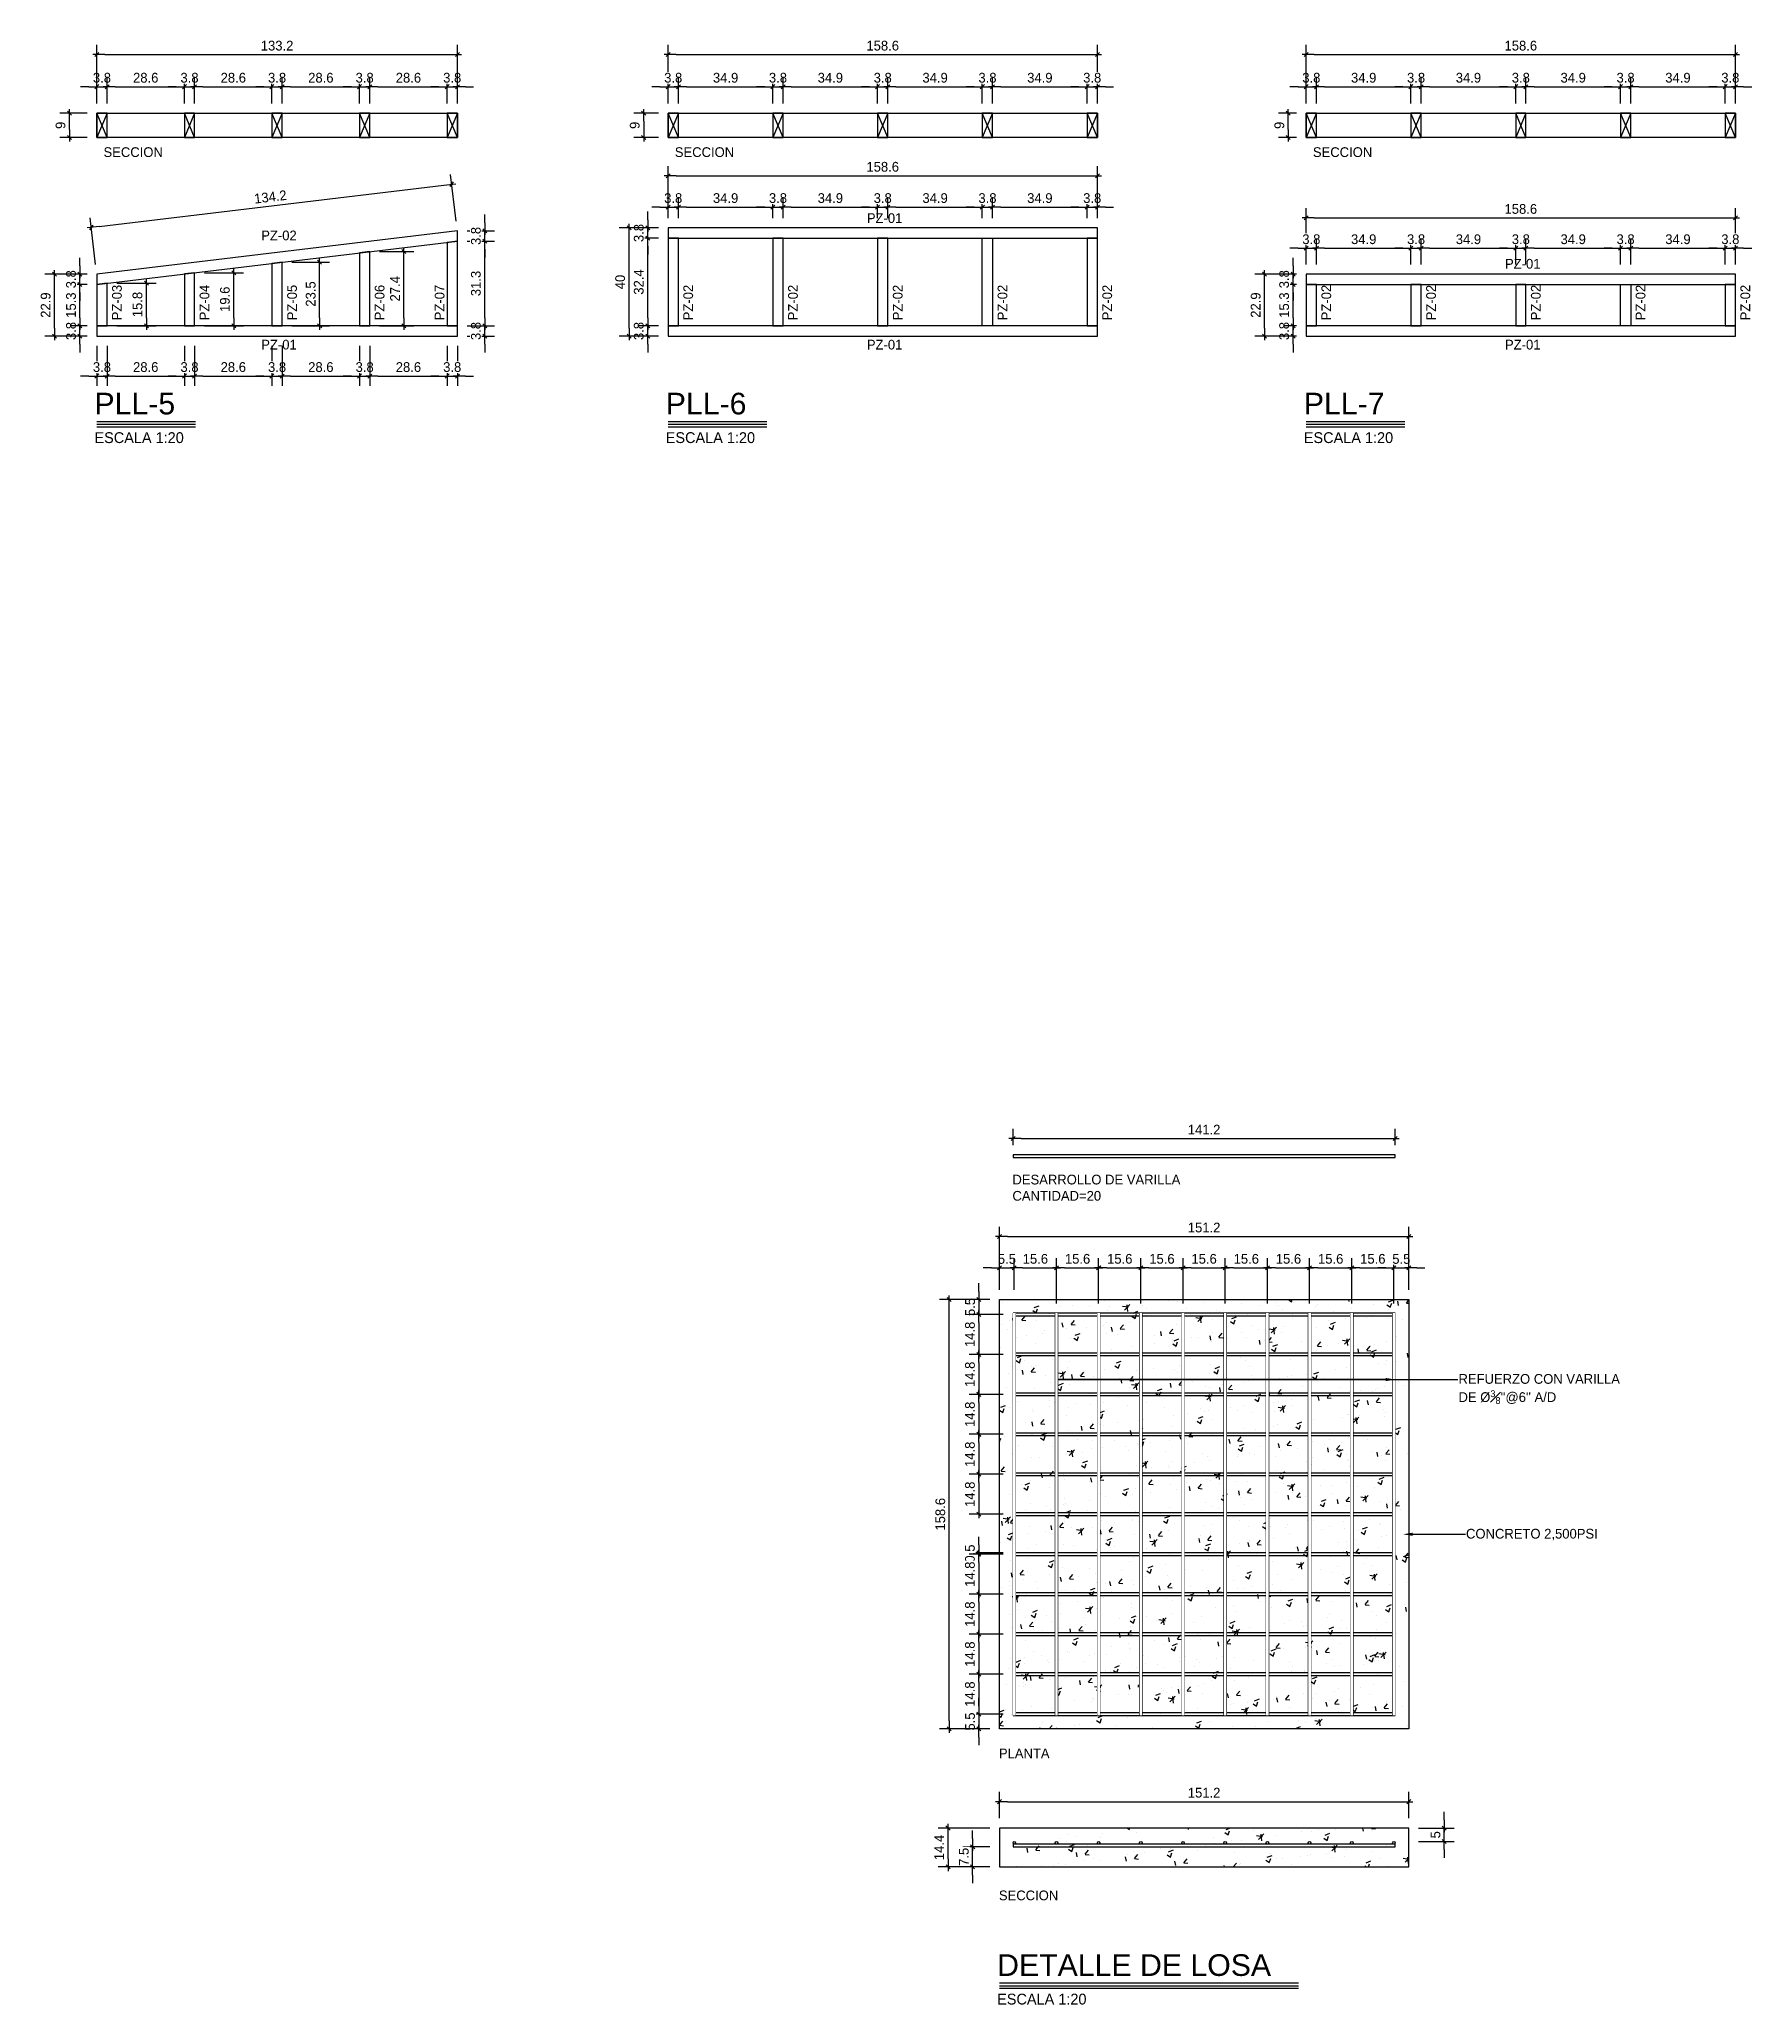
# Model space of a CAD drawing. Header units: millimetres. Extents: x 19458 to 19711, y 4351 to 4752.
# Drawn here: x 19486.19 to 19492.52, y 4517.33 to 4524.6 of the extents above; entities that cross this region are included whole.
import ezdxf
from ezdxf import colors
from ezdxf.entities.mleader import LeaderData, LeaderLine
from ezdxf.enums import TextEntityAlignment as Align
from ezdxf.math import Vec2, Vec3

# ---------------------------------------------------------------- set-up
doc = ezdxf.new("R2010")
doc.units = ezdxf.units.MM
doc.set_wipeout_variables(frame=1)
for name, color, linetype in [('0 @ 0.2', 7, 'Continuous'), ('cotas', 1, 'Continuous'), ('cotas @ 0.02', 1, 'Continuous'), ('cotas @ 0.04', 1, 'Continuous'), ('cotas @ 0.05', 1, 'Continuous'), ('cotas @ 0.08', 1, 'Continuous'), ('cotas @ 0.1', 1, 'Continuous'), ('cotas @ 0.12', 1, 'Continuous'), ('cotas @ 0.125', 1, 'Continuous'), ('cotas @ 0.16', 1, 'Continuous'), ('cotas @ 0.2', 1, 'Continuous'), ('cotas @ 0.24', 1, 'Continuous'), ('cotas @ 0.25', 1, 'Continuous'), ('cotas @ 0.33', 1, 'Continuous'), ('cotas @ 0.48', 1, 'Continuous'), ('cotas @ 0.5', 1, 'Continuous'), ('cotas @ 0.64', 1, 'Continuous'), ('cotas @ 0.75', 1, 'Continuous'), ('cotas @ 0.96', 1, 'Continuous'), ('cotas @ 1', 1, 'Continuous'), ('cotas @ 1.2', 1, 'Continuous'), ('cotas @ 1.25', 1, 'Continuous'), ('cotas @ 1.5', 1, 'Continuous'), ('cotas @ 1.92', 1, 'Continuous'), ('cotas @ 10', 1, 'Continuous'), ('cotas @ 10.8', 1, 'Continuous'), ('cotas @ 100', 1, 'Continuous'), ('cotas @ 12', 1, 'Continuous'), ('cotas @ 15.36', 1, 'Continuous'), ('cotas @ 16', 1, 'Continuous'), ('cotas @ 2', 1, 'Continuous'), ('cotas @ 2.4', 1, 'Continuous'), ('cotas @ 2.5', 1, 'Continuous'), ('cotas @ 20', 1, 'Continuous'), ('cotas @ 200', 1, 'Continuous'), ('cotas @ 24', 1, 'Continuous'), ('cotas @ 3.6', 1, 'Continuous'), ('cotas @ 3.84', 1, 'Continuous'), ('cotas @ 30', 1, 'Continuous'), ('cotas @ 300', 1, 'Continuous'), ('cotas @ 36', 1, 'Continuous'), ('cotas @ 4', 1, 'Continuous'), ('cotas @ 4.8', 1, 'Continuous'), ('cotas @ 40', 1, 'Continuous'), ('cotas @ 400', 1, 'Continuous'), ('cotas @ 48', 1, 'Continuous'), ('cotas @ 5', 1, 'Continuous'), ('cotas @ 50', 1, 'Continuous'), ('cotas @ 500', 1, 'Continuous'), ('cotas @ 6', 1, 'Continuous'), ('cotas @ 7.2', 1, 'Continuous'), ('cotas @ 7.68', 1, 'Continuous'), ('cotas @ 8', 1, 'Continuous'), ('cotas @ 8.4', 1, 'Continuous'), ('cotas @ 9.6', 1, 'Continuous'), ('cotas @ 95.9969', 1, 'Continuous'), ('PANELES', 2, 'Continuous'), ('TEXTO @ 0.2', 2, 'Continuous'), ('TEXTOS TITULOS @ 0.2', 3, 'Continuous')]:
    doc.layers.add(name, color=color, linetype=linetype)
doc.styles.add('century gothic', font='GOTHIC.TTF')
doc.styles.add('COTAS SMC', font='GOTHIC.TTF')
doc.styles.add('NOTAS', font='GOTHIC.TTF')
doc.styles.add('SMCtitulos', font='sanss___.ttf')
doc.dimstyles.new('ANOTATIVE 100 SMCONSTRUCCIONES', dxfattribs={"dimscale": 0, "dimtxt": 0.18, "dimasz": 0.15, "dimexe": 0.18, "dimexo": 0.09, "dimgap": 0.1, "dimtad": 1, "dimzin": 0, "dimdsep": 46, "dimtxsty": 'century gothic', "dimblk1": 'FLECHA1', "dimblk2": 'FLECHA1', "dimsah": 1, "dimcen": 0.18, "dimdle": 0.075, "dimclrd": 1, "dimclre": 1, "dimclrt": 2, "dimaunit": 1, "dimadec": 0, "dimazin": 0, "dimtfac": 0.75, "dimtix": 1, "dimtmove": 2, "dimatfit": 3, "dimfxl": 0.09, "dimtvp": 1.5, "dimtfill": 1, "dimtolj": 1, "dimtzin": 0, "dimarcsym": 0})
doc.dimstyles.new('ANOTATIVE CM SMCONSTRUCCIONES', dxfattribs={"dimscale": 0, "dimtxt": 0.18, "dimasz": 0.15, "dimexe": 0.18, "dimexo": 0.18, "dimgap": 0.07, "dimtad": 1, "dimdec": 1, "dimlfac": 100, "dimdsep": 46, "dimtxsty": 'century gothic', "dimblk1": 'FLECHA1', "dimblk2": 'FLECHA1', "dimsah": 1, "dimcen": 0.18, "dimdle": 0.075, "dimclrd": 1, "dimclre": 1, "dimclrt": 2, "dimaunit": 1, "dimadec": 0, "dimazin": 2, "dimtfac": 0.75, "dimtdec": 1, "dimtix": 1, "dimtmove": 2, "dimatfit": 3, "dimfxl": 0.09, "dimtvp": 1.5, "dimtfill": 1, "dimtolj": 1, "dimtzin": 0, "dimarcsym": 0})
doc.dimstyles.new('PIES SMCONSTRUCCIONES', dxfattribs={"dimscale": 0, "dimtxt": 0.18, "dimasz": 0.2, "dimexe": 0.18, "dimexo": 0, "dimgap": 0.1, "dimtad": 1, "dimdec": 0, "dimlfac": 39.370079, "dimzin": 0, "dimdsep": 46, "dimlunit": 4, "dimtxsty": 'COTAS SMC', "dimblk1": 'FLECHA1', "dimblk2": 'FLECHA1', "dimsah": 1, "dimcen": 0.2, "dimdle": 0.075, "dimclrd": 1, "dimclre": 1, "dimclrt": 2, "dimaunit": 1, "dimadec": 0, "dimazin": 0, "dimtfac": 0.75, "dimtdec": 0, "dimtix": 1, "dimtmove": 2, "dimatfit": 3, "dimfxl": 0.09, "dimtvp": 1.5, "dimtfill": 1, "dimtolj": 1, "dimtzin": 0, "dimarcsym": 0})
doc.dimstyles.new('PULGADAS SMCONSTRUCCIONES', dxfattribs={"dimscale": 0, "dimtxt": 0.18, "dimasz": 0.125, "dimexe": 0.18, "dimexo": 0, "dimgap": 0.1, "dimtad": 1, "dimdec": 0, "dimlfac": 39.370079, "dimzin": 0, "dimdsep": 46, "dimtxsty": 'COTAS SMC', "dimblk1": 'FLECHA1', "dimblk2": 'FLECHA1', "dimsah": 1, "dimcen": 0.18, "dimdle": 0.075, "dimclrd": 1, "dimclre": 1, "dimclrt": 2, "dimaunit": 1, "dimadec": 0, "dimazin": 0, "dimtfac": 0.75, "dimtdec": 0, "dimtix": 1, "dimtmove": 2, "dimatfit": 3, "dimfxl": 0.09, "dimtvp": 1.5, "dimtfill": 1, "dimtolj": 1, "dimtzin": 0, "dimarcsym": 0})

# ---------------------------------------------------------------- blocks, each defined once
blk = doc.blocks.new('*U701')
at = {"color": 2}
blk.add_line((0, 0.052), (1.823, 0.052), dxfattribs=at)
at = {"color": 250}
blk.add_line((0, 0), (1.823, 0), dxfattribs=at)
at = {"color": 7}
blk.add_line((0, -0.047), (1.823, -0.047), dxfattribs=at)
at = {"color": 0, "linetype": 'ByBlock', "lineweight": -2, "style": 'NOTAS'}
for tag, p in [('1TITLE', (0.027, 1.014)), ('2TITLE', (-0.043, 0.181))]:
    blk.add_attdef(tag, p, '', height=0.3, dxfattribs=at)
blk.add_attdef('SCALE', text='', height=0.18, dxfattribs=at).set_placement((-0.043, -0.148), align=Align.TOP_LEFT)
blk = doc.blocks.new('*U680')
at = {"color": 2}
blk.add_line((0, 0.052), (5.524, 0.052), dxfattribs=at)
at = {"color": 250}
blk.add_line((0, 0), (5.524, 0), dxfattribs=at)
at = {"color": 7}
blk.add_line((0, -0.047), (5.524, -0.047), dxfattribs=at)
at = {"color": 0, "linetype": 'ByBlock', "lineweight": -2, "style": 'NOTAS'}
for tag, p in [('1TITLE', (0.027, 1.014)), ('2TITLE', (-0.043, 0.181))]:
    blk.add_attdef(tag, p, '', height=0.3, dxfattribs=at)
blk.add_attdef('SCALE', text='', height=0.18, dxfattribs=at).set_placement((-0.043, -0.148), align=Align.TOP_LEFT)
blk = doc.blocks.new('LL')
at = {"layer": 'PANELES'}
for p, q in [((19468.3744, 4520.8214), (19468.4124, 4520.7314)), ((19468.3744, 4520.7314), (19468.4124, 4520.8214))]:
    blk.add_line(p, q, dxfattribs=at)
blk.add_lwpolyline([(19468.3744, 4520.7314), (19468.4124, 4520.7314), (19468.4124, 4520.8214), (19468.3744, 4520.8214)], close=True, dxfattribs=at)
blk = doc.blocks.new('FLECHA1')
at = {"color": 4}
blk.add_line((-0.246176, -0.248081), (0.248081, 0.25), dxfattribs=at)
at = {"color": 1}
blk.add_line((-1, 0), (0.496162, 0), dxfattribs=at)
blk = doc.blocks.new('*D859')
at = {"color": 1, "lineweight": -2, "transparency": 16777216}
for p, q in [((19489.7114, 4520.0569), (19489.6814, 4520.0569)), ((19489.7414, 4519.9756), (19489.7414, 4520.0929)), ((19489.7414, 4520.0569), (19489.7962, 4520.0569)), ((19489.7962, 4519.9756), (19489.7962, 4520.0929)), ((19489.8262, 4520.0569), (19489.8562, 4520.0569))]:
    blk.add_line(p, q, dxfattribs=at)
at = {"layer": 'Defpoints', "color": 0, "transparency": 16777216}
for p in [(19489.7414, 4519.9396), (19489.7962, 4519.9396)]:
    blk.add_point(p, dxfattribs=at)
at = {"color": 1, "lineweight": -2, "transparency": 16777216, "xscale": 0.03, "yscale": 0.03, "zscale": 0.03}
blk.add_blockref('FLECHA1', (19489.7414, 4520.0569), dxfattribs=at)
at = {"color": 1, "lineweight": -2, "transparency": 16777216, "xscale": 0.03, "yscale": 0.03, "zscale": 0.03, "rotation": 180}
blk.add_blockref('FLECHA1', (19489.7962, 4520.0569), dxfattribs=at)
at = {"color": 2, "transparency": 16777216, "insert": (19489.7688, 4520.0894), "char_height": 0.036, "attachment_point": 5, "style": 'century gothic', "bg_fill": 3, "box_fill_scale": 1.1, "bg_fill_color": 256, "bg_fill_true_color": 13158600, "bg_fill_transparency": 0}
blk.add_mtext('\\A1;5.5', dxfattribs=at)
at = {"layer": 'Defpoints', "color": 0, "transparency": 16777216}
blk.add_point((19489.7962, 4520.0569), dxfattribs=at)
blk = doc.blocks.new('*D860')
at = {"color": 1, "lineweight": -2, "transparency": 16777216}
for p, q in [((19489.7962, 4519.9756), (19489.7962, 4520.0929)), ((19489.8262, 4520.0569), (19489.922, 4520.0569)), ((19489.952, 4519.9256), (19489.952, 4520.0929))]:
    blk.add_line(p, q, dxfattribs=at)
at = {"layer": 'Defpoints', "color": 0, "transparency": 16777216}
for p in [(19489.7962, 4519.9396), (19489.952, 4519.8896)]:
    blk.add_point(p, dxfattribs=at)
at = {"color": 1, "lineweight": -2, "transparency": 16777216, "xscale": 0.03, "yscale": 0.03, "zscale": 0.03, "rotation": 180}
blk.add_blockref('FLECHA1', (19489.7962, 4520.0569), dxfattribs=at)
at = {"color": 1, "lineweight": -2, "transparency": 16777216, "xscale": 0.03, "yscale": 0.03, "zscale": 0.03}
blk.add_blockref('FLECHA1', (19489.952, 4520.0569), dxfattribs=at)
at = {"color": 2, "transparency": 16777216, "insert": (19489.8741, 4520.0898), "char_height": 0.036, "attachment_point": 5, "style": 'century gothic', "bg_fill": 3, "box_fill_scale": 1.1, "bg_fill_color": 256, "bg_fill_true_color": 13158600, "bg_fill_transparency": 0}
blk.add_mtext('\\A1;15.6', dxfattribs=at)
at = {"layer": 'Defpoints', "color": 0, "transparency": 16777216}
blk.add_point((19489.952, 4520.0569), dxfattribs=at)
blk = doc.blocks.new('*D861')
at = {"color": 1, "lineweight": -2, "transparency": 16777216}
for p, q in [((19489.952, 4519.9256), (19489.952, 4520.0929)), ((19489.982, 4520.0569), (19490.0779, 4520.0569)), ((19490.1079, 4519.9256), (19490.1079, 4520.0929))]:
    blk.add_line(p, q, dxfattribs=at)
at = {"layer": 'Defpoints', "color": 0, "transparency": 16777216}
for p in [(19489.952, 4519.8896), (19490.1079, 4519.8896)]:
    blk.add_point(p, dxfattribs=at)
at = {"color": 1, "lineweight": -2, "transparency": 16777216, "xscale": 0.03, "yscale": 0.03, "zscale": 0.03, "rotation": 180}
blk.add_blockref('FLECHA1', (19489.952, 4520.0569), dxfattribs=at)
at = {"color": 1, "lineweight": -2, "transparency": 16777216, "xscale": 0.03, "yscale": 0.03, "zscale": 0.03}
blk.add_blockref('FLECHA1', (19490.1079, 4520.0569), dxfattribs=at)
at = {"color": 2, "transparency": 16777216, "insert": (19490.03, 4520.0898), "char_height": 0.036, "attachment_point": 5, "style": 'century gothic', "bg_fill": 3, "box_fill_scale": 1.1, "bg_fill_color": 256, "bg_fill_true_color": 13158600, "bg_fill_transparency": 0}
blk.add_mtext('\\A1;15.6', dxfattribs=at)
at = {"layer": 'Defpoints', "color": 0, "transparency": 16777216}
blk.add_point((19490.1079, 4520.0569), dxfattribs=at)
blk = doc.blocks.new('*D862')
at = {"color": 1, "lineweight": -2, "transparency": 16777216}
for p, q in [((19490.1079, 4519.9256), (19490.1079, 4520.0929)), ((19490.1379, 4520.0569), (19490.2338, 4520.0569)), ((19490.2638, 4519.9256), (19490.2638, 4520.0929))]:
    blk.add_line(p, q, dxfattribs=at)
at = {"layer": 'Defpoints', "color": 0, "transparency": 16777216}
for p in [(19490.1079, 4519.8896), (19490.2638, 4519.8896)]:
    blk.add_point(p, dxfattribs=at)
at = {"color": 1, "lineweight": -2, "transparency": 16777216, "xscale": 0.03, "yscale": 0.03, "zscale": 0.03, "rotation": 180}
blk.add_blockref('FLECHA1', (19490.1079, 4520.0569), dxfattribs=at)
at = {"color": 1, "lineweight": -2, "transparency": 16777216, "xscale": 0.03, "yscale": 0.03, "zscale": 0.03}
blk.add_blockref('FLECHA1', (19490.2638, 4520.0569), dxfattribs=at)
at = {"color": 2, "transparency": 16777216, "insert": (19490.1859, 4520.0898), "char_height": 0.036, "attachment_point": 5, "style": 'century gothic', "bg_fill": 3, "box_fill_scale": 1.1, "bg_fill_color": 256, "bg_fill_true_color": 13158600, "bg_fill_transparency": 0}
blk.add_mtext('\\A1;15.6', dxfattribs=at)
at = {"layer": 'Defpoints', "color": 0, "transparency": 16777216}
blk.add_point((19490.2638, 4520.0569), dxfattribs=at)
blk = doc.blocks.new('*D863')
at = {"color": 1, "lineweight": -2, "transparency": 16777216}
for p, q in [((19490.2638, 4519.9256), (19490.2638, 4520.0929)), ((19490.2938, 4520.0569), (19490.3897, 4520.0569)), ((19490.4197, 4519.9256), (19490.4197, 4520.0929))]:
    blk.add_line(p, q, dxfattribs=at)
at = {"layer": 'Defpoints', "color": 0, "transparency": 16777216}
for p in [(19490.2638, 4519.8896), (19490.4197, 4519.8896)]:
    blk.add_point(p, dxfattribs=at)
at = {"color": 1, "lineweight": -2, "transparency": 16777216, "xscale": 0.03, "yscale": 0.03, "zscale": 0.03, "rotation": 180}
blk.add_blockref('FLECHA1', (19490.2638, 4520.0569), dxfattribs=at)
at = {"color": 1, "lineweight": -2, "transparency": 16777216, "xscale": 0.03, "yscale": 0.03, "zscale": 0.03}
blk.add_blockref('FLECHA1', (19490.4197, 4520.0569), dxfattribs=at)
at = {"color": 2, "transparency": 16777216, "insert": (19490.3417, 4520.0898), "char_height": 0.036, "attachment_point": 5, "style": 'century gothic', "bg_fill": 3, "box_fill_scale": 1.1, "bg_fill_color": 256, "bg_fill_true_color": 13158600, "bg_fill_transparency": 0}
blk.add_mtext('\\A1;15.6', dxfattribs=at)
at = {"layer": 'Defpoints', "color": 0, "transparency": 16777216}
blk.add_point((19490.4197, 4520.0569), dxfattribs=at)
blk = doc.blocks.new('*D864')
at = {"color": 1, "lineweight": -2, "transparency": 16777216}
for p, q in [((19490.4197, 4519.9256), (19490.4197, 4520.0929)), ((19490.4497, 4520.0569), (19490.5456, 4520.0569)), ((19490.5756, 4519.9256), (19490.5756, 4520.0929))]:
    blk.add_line(p, q, dxfattribs=at)
at = {"layer": 'Defpoints', "color": 0, "transparency": 16777216}
for p in [(19490.4197, 4519.8896), (19490.5756, 4519.8896)]:
    blk.add_point(p, dxfattribs=at)
at = {"color": 1, "lineweight": -2, "transparency": 16777216, "xscale": 0.03, "yscale": 0.03, "zscale": 0.03, "rotation": 180}
blk.add_blockref('FLECHA1', (19490.4197, 4520.0569), dxfattribs=at)
at = {"color": 1, "lineweight": -2, "transparency": 16777216, "xscale": 0.03, "yscale": 0.03, "zscale": 0.03}
blk.add_blockref('FLECHA1', (19490.5756, 4520.0569), dxfattribs=at)
at = {"color": 2, "transparency": 16777216, "insert": (19490.4976, 4520.0898), "char_height": 0.036, "attachment_point": 5, "style": 'century gothic', "bg_fill": 3, "box_fill_scale": 1.1, "bg_fill_color": 256, "bg_fill_true_color": 13158600, "bg_fill_transparency": 0}
blk.add_mtext('\\A1;15.6', dxfattribs=at)
at = {"layer": 'Defpoints', "color": 0, "transparency": 16777216}
blk.add_point((19490.5756, 4520.0569), dxfattribs=at)
blk = doc.blocks.new('*D865')
at = {"color": 1, "lineweight": -2, "transparency": 16777216}
for p, q in [((19490.5756, 4519.9256), (19490.5756, 4520.0929)), ((19490.6056, 4520.0569), (19490.7014, 4520.0569)), ((19490.7314, 4519.9256), (19490.7314, 4520.0929))]:
    blk.add_line(p, q, dxfattribs=at)
at = {"layer": 'Defpoints', "color": 0, "transparency": 16777216}
for p in [(19490.5756, 4519.8896), (19490.7314, 4519.8896)]:
    blk.add_point(p, dxfattribs=at)
at = {"color": 1, "lineweight": -2, "transparency": 16777216, "xscale": 0.03, "yscale": 0.03, "zscale": 0.03, "rotation": 180}
blk.add_blockref('FLECHA1', (19490.5756, 4520.0569), dxfattribs=at)
at = {"color": 1, "lineweight": -2, "transparency": 16777216, "xscale": 0.03, "yscale": 0.03, "zscale": 0.03}
blk.add_blockref('FLECHA1', (19490.7314, 4520.0569), dxfattribs=at)
at = {"color": 2, "transparency": 16777216, "insert": (19490.6535, 4520.0898), "char_height": 0.036, "attachment_point": 5, "style": 'century gothic', "bg_fill": 3, "box_fill_scale": 1.1, "bg_fill_color": 256, "bg_fill_true_color": 13158600, "bg_fill_transparency": 0}
blk.add_mtext('\\A1;15.6', dxfattribs=at)
at = {"layer": 'Defpoints', "color": 0, "transparency": 16777216}
blk.add_point((19490.7314, 4520.0569), dxfattribs=at)
blk = doc.blocks.new('*D866')
at = {"color": 1, "lineweight": -2, "transparency": 16777216}
for p, q in [((19490.7314, 4519.9256), (19490.7314, 4520.0929)), ((19490.7614, 4520.0569), (19490.8573, 4520.0569)), ((19490.8873, 4519.9256), (19490.8873, 4520.0929))]:
    blk.add_line(p, q, dxfattribs=at)
at = {"layer": 'Defpoints', "color": 0, "transparency": 16777216}
for p in [(19490.7314, 4519.8896), (19490.8873, 4519.8896)]:
    blk.add_point(p, dxfattribs=at)
at = {"color": 1, "lineweight": -2, "transparency": 16777216, "xscale": 0.03, "yscale": 0.03, "zscale": 0.03, "rotation": 180}
blk.add_blockref('FLECHA1', (19490.7314, 4520.0569), dxfattribs=at)
at = {"color": 1, "lineweight": -2, "transparency": 16777216, "xscale": 0.03, "yscale": 0.03, "zscale": 0.03}
blk.add_blockref('FLECHA1', (19490.8873, 4520.0569), dxfattribs=at)
at = {"color": 2, "transparency": 16777216, "insert": (19490.8094, 4520.0898), "char_height": 0.036, "attachment_point": 5, "style": 'century gothic', "bg_fill": 3, "box_fill_scale": 1.1, "bg_fill_color": 256, "bg_fill_true_color": 13158600, "bg_fill_transparency": 0}
blk.add_mtext('\\A1;15.6', dxfattribs=at)
at = {"layer": 'Defpoints', "color": 0, "transparency": 16777216}
blk.add_point((19490.8873, 4520.0569), dxfattribs=at)
blk = doc.blocks.new('*D867')
at = {"color": 1, "lineweight": -2, "transparency": 16777216}
for p, q in [((19490.8873, 4519.9256), (19490.8873, 4520.0929)), ((19490.9173, 4520.0569), (19491.0132, 4520.0569)), ((19491.0432, 4519.9256), (19491.0432, 4520.0929))]:
    blk.add_line(p, q, dxfattribs=at)
at = {"layer": 'Defpoints', "color": 0, "transparency": 16777216}
for p in [(19490.8873, 4519.8896), (19491.0432, 4519.8896)]:
    blk.add_point(p, dxfattribs=at)
at = {"color": 1, "lineweight": -2, "transparency": 16777216, "xscale": 0.03, "yscale": 0.03, "zscale": 0.03, "rotation": 180}
blk.add_blockref('FLECHA1', (19490.8873, 4520.0569), dxfattribs=at)
at = {"color": 1, "lineweight": -2, "transparency": 16777216, "xscale": 0.03, "yscale": 0.03, "zscale": 0.03}
blk.add_blockref('FLECHA1', (19491.0432, 4520.0569), dxfattribs=at)
at = {"color": 2, "transparency": 16777216, "insert": (19490.9653, 4520.0898), "char_height": 0.036, "attachment_point": 5, "style": 'century gothic', "bg_fill": 3, "box_fill_scale": 1.1, "bg_fill_color": 256, "bg_fill_true_color": 13158600, "bg_fill_transparency": 0}
blk.add_mtext('\\A1;15.6', dxfattribs=at)
at = {"layer": 'Defpoints', "color": 0, "transparency": 16777216}
blk.add_point((19491.0432, 4520.0569), dxfattribs=at)
blk = doc.blocks.new('*D868')
at = {"color": 1, "lineweight": -2, "transparency": 16777216}
for p, q in [((19491.0432, 4519.9256), (19491.0432, 4520.0929)), ((19491.0732, 4520.0569), (19491.169, 4520.0569)), ((19491.199, 4519.9256), (19491.199, 4520.0929))]:
    blk.add_line(p, q, dxfattribs=at)
at = {"layer": 'Defpoints', "color": 0, "transparency": 16777216}
for p in [(19491.0432, 4519.8896), (19491.199, 4519.8896)]:
    blk.add_point(p, dxfattribs=at)
at = {"color": 1, "lineweight": -2, "transparency": 16777216, "xscale": 0.03, "yscale": 0.03, "zscale": 0.03, "rotation": 180}
blk.add_blockref('FLECHA1', (19491.0432, 4520.0569), dxfattribs=at)
at = {"color": 1, "lineweight": -2, "transparency": 16777216, "xscale": 0.03, "yscale": 0.03, "zscale": 0.03}
blk.add_blockref('FLECHA1', (19491.199, 4520.0569), dxfattribs=at)
at = {"color": 2, "transparency": 16777216, "insert": (19491.1211, 4520.0898), "char_height": 0.036, "attachment_point": 5, "style": 'century gothic', "bg_fill": 3, "box_fill_scale": 1.1, "bg_fill_color": 256, "bg_fill_true_color": 13158600, "bg_fill_transparency": 0}
blk.add_mtext('\\A1;15.6', dxfattribs=at)
at = {"layer": 'Defpoints', "color": 0, "transparency": 16777216}
blk.add_point((19491.199, 4520.0569), dxfattribs=at)
blk = doc.blocks.new('*D869')
at = {"color": 1, "lineweight": -2, "transparency": 16777216}
for p, q in [((19491.169, 4520.0569), (19491.139, 4520.0569)), ((19491.199, 4519.9256), (19491.199, 4520.0929)), ((19491.199, 4520.0569), (19491.2538, 4520.0569)), ((19491.2538, 4519.9756), (19491.2538, 4520.0929)), ((19491.2838, 4520.0569), (19491.3138, 4520.0569))]:
    blk.add_line(p, q, dxfattribs=at)
at = {"layer": 'Defpoints', "color": 0, "transparency": 16777216}
for p in [(19491.2538, 4519.9396), (19491.199, 4519.8896)]:
    blk.add_point(p, dxfattribs=at)
at = {"color": 1, "lineweight": -2, "transparency": 16777216, "xscale": 0.03, "yscale": 0.03, "zscale": 0.03}
blk.add_blockref('FLECHA1', (19491.199, 4520.0569), dxfattribs=at)
at = {"color": 1, "lineweight": -2, "transparency": 16777216, "xscale": 0.03, "yscale": 0.03, "zscale": 0.03, "rotation": 180}
blk.add_blockref('FLECHA1', (19491.2538, 4520.0569), dxfattribs=at)
at = {"color": 2, "transparency": 16777216, "insert": (19491.2264, 4520.0894), "char_height": 0.036, "attachment_point": 5, "style": 'century gothic', "bg_fill": 3, "box_fill_scale": 1.1, "bg_fill_color": 256, "bg_fill_true_color": 13158600, "bg_fill_transparency": 0}
blk.add_mtext('\\A1;5.5', dxfattribs=at)
at = {"layer": 'Defpoints', "color": 0, "transparency": 16777216}
blk.add_point((19491.2538, 4520.0569), dxfattribs=at)
blk = doc.blocks.new('*D870')
at = {"color": 1, "lineweight": -2, "transparency": 16777216}
for p, q in [((19489.7414, 4519.9756), (19489.7414, 4520.2086)), ((19491.2538, 4519.9756), (19491.2538, 4520.2086)), ((19489.7714, 4520.1726), (19491.2238, 4520.1726))]:
    blk.add_line(p, q, dxfattribs=at)
at = {"layer": 'Defpoints', "color": 0, "transparency": 16777216}
for p in [(19491.2538, 4520.1726), (19489.7414, 4519.9396), (19491.2538, 4519.9396)]:
    blk.add_point(p, dxfattribs=at)
at = {"color": 1, "lineweight": -2, "transparency": 16777216, "xscale": 0.03, "yscale": 0.03, "zscale": 0.03, "rotation": 180}
blk.add_blockref('FLECHA1', (19489.7414, 4520.1726), dxfattribs=at)
at = {"color": 1, "lineweight": -2, "transparency": 16777216, "xscale": 0.03, "yscale": 0.03, "zscale": 0.03}
blk.add_blockref('FLECHA1', (19491.2538, 4520.1726), dxfattribs=at)
at = {"color": 2, "transparency": 16777216, "insert": (19490.4976, 4520.2055), "char_height": 0.036, "attachment_point": 5, "style": 'century gothic', "bg_fill": 3, "box_fill_scale": 1.1, "bg_fill_color": 256, "bg_fill_true_color": 13158600, "bg_fill_transparency": 0}
blk.add_mtext('\\A1;151.2', dxfattribs=at)
blk = doc.blocks.new('*D871')
at = {"color": 1, "lineweight": -2, "transparency": 16777216}
for p, q in [((19489.6653, 4519.9696), (19489.6653, 4519.9996)), ((19489.7054, 4519.9396), (19489.6293, 4519.9396)), ((19489.6653, 4519.9396), (19489.6653, 4519.8848)), ((19489.7554, 4519.8848), (19489.6293, 4519.8848)), ((19489.6653, 4519.8548), (19489.6653, 4519.8248))]:
    blk.add_line(p, q, dxfattribs=at)
at = {"layer": 'Defpoints', "color": 0, "transparency": 16777216}
for p in [(19489.7414, 4519.9396), (19489.7914, 4519.8848)]:
    blk.add_point(p, dxfattribs=at)
at = {"color": 1, "lineweight": -2, "transparency": 16777216, "xscale": 0.03, "yscale": 0.03, "zscale": 0.03}
for p, rotation in [((19489.6653, 4519.9396), 270), ((19489.6653, 4519.8848), 90)]:
    blk.add_blockref('FLECHA1', p, dxfattribs=dict(at, rotation=rotation))
at = {"color": 2, "transparency": 16777216, "insert": (19489.6328, 4519.9122), "char_height": 0.036, "attachment_point": 5, "rotation": 90, "style": 'century gothic', "bg_fill": 3, "box_fill_scale": 1.1, "bg_fill_color": 256, "bg_fill_true_color": 13158600, "bg_fill_transparency": 0}
blk.add_mtext('\\A1;5.5', dxfattribs=at)
at = {"layer": 'Defpoints', "color": 0, "transparency": 16777216}
blk.add_point((19489.6653, 4519.8848), dxfattribs=at)
blk = doc.blocks.new('*D872')
at = {"color": 1, "lineweight": -2, "transparency": 16777216}
for p, q in [((19489.7554, 4519.8848), (19489.6293, 4519.8848)), ((19489.6653, 4519.8548), (19489.6653, 4519.7671)), ((19489.7554, 4519.7371), (19489.6293, 4519.7371))]:
    blk.add_line(p, q, dxfattribs=at)
at = {"layer": 'Defpoints', "color": 0, "transparency": 16777216}
for p in [(19489.7914, 4519.8848), (19489.7914, 4519.7371)]:
    blk.add_point(p, dxfattribs=at)
at = {"color": 1, "lineweight": -2, "transparency": 16777216, "xscale": 0.03, "yscale": 0.03, "zscale": 0.03}
for p, rotation in [((19489.6653, 4519.8848), 90), ((19489.6653, 4519.7371), 270)]:
    blk.add_blockref('FLECHA1', p, dxfattribs=dict(at, rotation=rotation))
at = {"color": 2, "transparency": 16777216, "insert": (19489.6323, 4519.811), "char_height": 0.036, "attachment_point": 5, "rotation": 90, "style": 'century gothic', "bg_fill": 3, "box_fill_scale": 1.1, "bg_fill_color": 256, "bg_fill_true_color": 13158600, "bg_fill_transparency": 0}
blk.add_mtext('\\A1;14.8', dxfattribs=at)
at = {"layer": 'Defpoints', "color": 0, "transparency": 16777216}
blk.add_point((19489.6653, 4519.7371), dxfattribs=at)
blk = doc.blocks.new('*D873')
at = {"color": 1, "lineweight": -2, "transparency": 16777216}
for p, q in [((19489.7554, 4519.7371), (19489.6293, 4519.7371)), ((19489.6653, 4519.7071), (19489.6653, 4519.6194)), ((19489.7554, 4519.5894), (19489.6293, 4519.5894))]:
    blk.add_line(p, q, dxfattribs=at)
at = {"layer": 'Defpoints', "color": 0, "transparency": 16777216}
for p in [(19489.7914, 4519.7371), (19489.7914, 4519.5894)]:
    blk.add_point(p, dxfattribs=at)
at = {"color": 1, "lineweight": -2, "transparency": 16777216, "xscale": 0.03, "yscale": 0.03, "zscale": 0.03}
for p, rotation in [((19489.6653, 4519.7371), 90), ((19489.6653, 4519.5894), 270)]:
    blk.add_blockref('FLECHA1', p, dxfattribs=dict(at, rotation=rotation))
at = {"color": 2, "transparency": 16777216, "insert": (19489.6323, 4519.6633), "char_height": 0.036, "attachment_point": 5, "rotation": 90, "style": 'century gothic', "bg_fill": 3, "box_fill_scale": 1.1, "bg_fill_color": 256, "bg_fill_true_color": 13158600, "bg_fill_transparency": 0}
blk.add_mtext('\\A1;14.8', dxfattribs=at)
at = {"layer": 'Defpoints', "color": 0, "transparency": 16777216}
blk.add_point((19489.6653, 4519.5894), dxfattribs=at)
blk = doc.blocks.new('*D874')
at = {"color": 1, "lineweight": -2, "transparency": 16777216}
for p, q in [((19489.7554, 4519.5894), (19489.6293, 4519.5894)), ((19489.6653, 4519.5594), (19489.6653, 4519.4717)), ((19489.7554, 4519.4417), (19489.6293, 4519.4417))]:
    blk.add_line(p, q, dxfattribs=at)
at = {"layer": 'Defpoints', "color": 0, "transparency": 16777216}
for p in [(19489.7914, 4519.5894), (19489.7914, 4519.4417)]:
    blk.add_point(p, dxfattribs=at)
at = {"color": 1, "lineweight": -2, "transparency": 16777216, "xscale": 0.03, "yscale": 0.03, "zscale": 0.03}
for p, rotation in [((19489.6653, 4519.5894), 90), ((19489.6653, 4519.4417), 270)]:
    blk.add_blockref('FLECHA1', p, dxfattribs=dict(at, rotation=rotation))
at = {"color": 2, "transparency": 16777216, "insert": (19489.6323, 4519.5156), "char_height": 0.036, "attachment_point": 5, "rotation": 90, "style": 'century gothic', "bg_fill": 3, "box_fill_scale": 1.1, "bg_fill_color": 256, "bg_fill_true_color": 13158600, "bg_fill_transparency": 0}
blk.add_mtext('\\A1;14.8', dxfattribs=at)
at = {"layer": 'Defpoints', "color": 0, "transparency": 16777216}
blk.add_point((19489.6653, 4519.4417), dxfattribs=at)
blk = doc.blocks.new('*D875')
at = {"color": 1, "lineweight": -2, "transparency": 16777216}
for p, q in [((19489.7554, 4519.4417), (19489.6293, 4519.4417)), ((19489.6653, 4519.4117), (19489.6653, 4519.3241)), ((19489.7554, 4519.2941), (19489.6293, 4519.2941))]:
    blk.add_line(p, q, dxfattribs=at)
at = {"layer": 'Defpoints', "color": 0, "transparency": 16777216}
for p in [(19489.7914, 4519.4417), (19489.7914, 4519.2941)]:
    blk.add_point(p, dxfattribs=at)
at = {"color": 1, "lineweight": -2, "transparency": 16777216, "xscale": 0.03, "yscale": 0.03, "zscale": 0.03}
for p, rotation in [((19489.6653, 4519.4417), 90), ((19489.6653, 4519.2941), 270)]:
    blk.add_blockref('FLECHA1', p, dxfattribs=dict(at, rotation=rotation))
at = {"color": 2, "transparency": 16777216, "insert": (19489.6323, 4519.3679), "char_height": 0.036, "attachment_point": 5, "rotation": 90, "style": 'century gothic', "bg_fill": 3, "box_fill_scale": 1.1, "bg_fill_color": 256, "bg_fill_true_color": 13158600, "bg_fill_transparency": 0}
blk.add_mtext('\\A1;14.8', dxfattribs=at)
at = {"layer": 'Defpoints', "color": 0, "transparency": 16777216}
blk.add_point((19489.6653, 4519.2941), dxfattribs=at)
blk = doc.blocks.new('*D876')
at = {"color": 1, "lineweight": -2, "transparency": 16777216}
for p, q in [((19489.7554, 4519.2941), (19489.6293, 4519.2941)), ((19489.6653, 4519.2641), (19489.6653, 4519.1764)), ((19489.7554, 4519.1464), (19489.6293, 4519.1464))]:
    blk.add_line(p, q, dxfattribs=at)
at = {"layer": 'Defpoints', "color": 0, "transparency": 16777216}
for p in [(19489.7914, 4519.2941), (19489.7914, 4519.1464)]:
    blk.add_point(p, dxfattribs=at)
at = {"color": 1, "lineweight": -2, "transparency": 16777216, "xscale": 0.03, "yscale": 0.03, "zscale": 0.03}
for p, rotation in [((19489.6653, 4519.2941), 90), ((19489.6653, 4519.1464), 270)]:
    blk.add_blockref('FLECHA1', p, dxfattribs=dict(at, rotation=rotation))
at = {"color": 2, "transparency": 16777216, "insert": (19489.6323, 4519.2202), "char_height": 0.036, "attachment_point": 5, "rotation": 90, "style": 'century gothic', "bg_fill": 3, "box_fill_scale": 1.1, "bg_fill_color": 256, "bg_fill_true_color": 13158600, "bg_fill_transparency": 0}
blk.add_mtext('\\A1;14.8', dxfattribs=at)
at = {"layer": 'Defpoints', "color": 0, "transparency": 16777216}
blk.add_point((19489.6653, 4519.1464), dxfattribs=at)
blk = doc.blocks.new('*D877')
at = {"color": 1, "lineweight": -2, "transparency": 16777216}
for p, q in [((19489.6653, 4519.0334), (19489.6653, 4519.0634)), ((19489.7554, 4519.0034), (19489.6293, 4519.0034)), ((19489.7554, 4518.9987), (19489.6293, 4518.9987)), ((19489.6653, 4519.0034), (19489.6653, 4518.9987)), ((19489.6653, 4518.9687), (19489.6653, 4518.9387))]:
    blk.add_line(p, q, dxfattribs=at)
at = {"layer": 'Defpoints', "color": 0, "transparency": 16777216}
for p in [(19489.7914, 4519.0034), (19489.7914, 4518.9987)]:
    blk.add_point(p, dxfattribs=at)
at = {"color": 1, "lineweight": -2, "transparency": 16777216, "xscale": 0.03, "yscale": 0.03, "zscale": 0.03}
for p, rotation in [((19489.6653, 4519.0034), 270), ((19489.6653, 4518.9987), 90)]:
    blk.add_blockref('FLECHA1', p, dxfattribs=dict(at, rotation=rotation))
at = {"color": 2, "transparency": 16777216, "insert": (19489.6323, 4519.0011), "char_height": 0.036, "attachment_point": 5, "rotation": 90, "style": 'century gothic', "bg_fill": 3, "box_fill_scale": 1.1, "bg_fill_color": 256, "bg_fill_true_color": 13158600, "bg_fill_transparency": 0}
blk.add_mtext('\\A1;0.5', dxfattribs=at)
at = {"layer": 'Defpoints', "color": 0, "transparency": 16777216}
blk.add_point((19489.6653, 4518.9987), dxfattribs=at)
blk = doc.blocks.new('*D878')
at = {"color": 1, "lineweight": -2, "transparency": 16777216}
for p, q in [((19489.7554, 4518.9987), (19489.6293, 4518.9987)), ((19489.6653, 4518.9687), (19489.6653, 4518.881)), ((19489.7554, 4518.851), (19489.6293, 4518.851))]:
    blk.add_line(p, q, dxfattribs=at)
at = {"layer": 'Defpoints', "color": 0, "transparency": 16777216}
for p in [(19489.7914, 4518.9987), (19489.7914, 4518.851)]:
    blk.add_point(p, dxfattribs=at)
at = {"color": 1, "lineweight": -2, "transparency": 16777216, "xscale": 0.03, "yscale": 0.03, "zscale": 0.03}
for p, rotation in [((19489.6653, 4518.9987), 90), ((19489.6653, 4518.851), 270)]:
    blk.add_blockref('FLECHA1', p, dxfattribs=dict(at, rotation=rotation))
at = {"color": 2, "transparency": 16777216, "insert": (19489.6323, 4518.9248), "char_height": 0.036, "attachment_point": 5, "rotation": 90, "style": 'century gothic', "bg_fill": 3, "box_fill_scale": 1.1, "bg_fill_color": 256, "bg_fill_true_color": 13158600, "bg_fill_transparency": 0}
blk.add_mtext('\\A1;14.8', dxfattribs=at)
at = {"layer": 'Defpoints', "color": 0, "transparency": 16777216}
blk.add_point((19489.6653, 4518.851), dxfattribs=at)
blk = doc.blocks.new('*D879')
at = {"color": 1, "lineweight": -2, "transparency": 16777216}
for p, q in [((19489.7554, 4518.851), (19489.6293, 4518.851)), ((19489.6653, 4518.821), (19489.6653, 4518.7333)), ((19489.7554, 4518.7033), (19489.6293, 4518.7033))]:
    blk.add_line(p, q, dxfattribs=at)
at = {"layer": 'Defpoints', "color": 0, "transparency": 16777216}
for p in [(19489.7914, 4518.851), (19489.7914, 4518.7033)]:
    blk.add_point(p, dxfattribs=at)
at = {"color": 1, "lineweight": -2, "transparency": 16777216, "xscale": 0.03, "yscale": 0.03, "zscale": 0.03}
for p, rotation in [((19489.6653, 4518.851), 90), ((19489.6653, 4518.7033), 270)]:
    blk.add_blockref('FLECHA1', p, dxfattribs=dict(at, rotation=rotation))
at = {"color": 2, "transparency": 16777216, "insert": (19489.6323, 4518.7771), "char_height": 0.036, "attachment_point": 5, "rotation": 90, "style": 'century gothic', "bg_fill": 3, "box_fill_scale": 1.1, "bg_fill_color": 256, "bg_fill_true_color": 13158600, "bg_fill_transparency": 0}
blk.add_mtext('\\A1;14.8', dxfattribs=at)
at = {"layer": 'Defpoints', "color": 0, "transparency": 16777216}
blk.add_point((19489.6653, 4518.7033), dxfattribs=at)
blk = doc.blocks.new('*D880')
at = {"color": 1, "lineweight": -2, "transparency": 16777216}
for p, q in [((19489.7554, 4518.7033), (19489.6293, 4518.7033)), ((19489.6653, 4518.6733), (19489.6653, 4518.5856)), ((19489.7554, 4518.5556), (19489.6293, 4518.5556))]:
    blk.add_line(p, q, dxfattribs=at)
at = {"layer": 'Defpoints', "color": 0, "transparency": 16777216}
for p in [(19489.7914, 4518.7033), (19489.7914, 4518.5556)]:
    blk.add_point(p, dxfattribs=at)
at = {"color": 1, "lineweight": -2, "transparency": 16777216, "xscale": 0.03, "yscale": 0.03, "zscale": 0.03}
for p, rotation in [((19489.6653, 4518.7033), 90), ((19489.6653, 4518.5556), 270)]:
    blk.add_blockref('FLECHA1', p, dxfattribs=dict(at, rotation=rotation))
at = {"color": 2, "transparency": 16777216, "insert": (19489.6323, 4518.6295), "char_height": 0.036, "attachment_point": 5, "rotation": 90, "style": 'century gothic', "bg_fill": 3, "box_fill_scale": 1.1, "bg_fill_color": 256, "bg_fill_true_color": 13158600, "bg_fill_transparency": 0}
blk.add_mtext('\\A1;14.8', dxfattribs=at)
at = {"layer": 'Defpoints', "color": 0, "transparency": 16777216}
blk.add_point((19489.6653, 4518.5556), dxfattribs=at)
blk = doc.blocks.new('*D881')
at = {"color": 1, "lineweight": -2, "transparency": 16777216}
for p, q in [((19489.7554, 4518.5556), (19489.6293, 4518.5556)), ((19489.6653, 4518.5256), (19489.6653, 4518.4379)), ((19489.7554, 4518.4079), (19489.6293, 4518.4079))]:
    blk.add_line(p, q, dxfattribs=at)
at = {"layer": 'Defpoints', "color": 0, "transparency": 16777216}
for p in [(19489.7914, 4518.5556), (19489.7914, 4518.4079)]:
    blk.add_point(p, dxfattribs=at)
at = {"color": 1, "lineweight": -2, "transparency": 16777216, "xscale": 0.03, "yscale": 0.03, "zscale": 0.03}
for p, rotation in [((19489.6653, 4518.5556), 90), ((19489.6653, 4518.4079), 270)]:
    blk.add_blockref('FLECHA1', p, dxfattribs=dict(at, rotation=rotation))
at = {"color": 2, "transparency": 16777216, "insert": (19489.6323, 4518.4818), "char_height": 0.036, "attachment_point": 5, "rotation": 90, "style": 'century gothic', "bg_fill": 3, "box_fill_scale": 1.1, "bg_fill_color": 256, "bg_fill_true_color": 13158600, "bg_fill_transparency": 0}
blk.add_mtext('\\A1;14.8', dxfattribs=at)
at = {"layer": 'Defpoints', "color": 0, "transparency": 16777216}
blk.add_point((19489.6653, 4518.4079), dxfattribs=at)
blk = doc.blocks.new('*D882')
at = {"color": 1, "lineweight": -2, "transparency": 16777216}
for p, q in [((19489.6653, 4518.4379), (19489.6653, 4518.4679)), ((19489.7554, 4518.4079), (19489.6293, 4518.4079)), ((19489.6653, 4518.4079), (19489.6653, 4518.3532)), ((19489.7054, 4518.3532), (19489.6293, 4518.3532)), ((19489.6653, 4518.3232), (19489.6653, 4518.2932))]:
    blk.add_line(p, q, dxfattribs=at)
at = {"layer": 'Defpoints', "color": 0, "transparency": 16777216}
for p in [(19489.7914, 4518.4079), (19489.7414, 4518.3532)]:
    blk.add_point(p, dxfattribs=at)
at = {"color": 1, "lineweight": -2, "transparency": 16777216, "xscale": 0.03, "yscale": 0.03, "zscale": 0.03}
for p, rotation in [((19489.6653, 4518.4079), 270), ((19489.6653, 4518.3532), 90)]:
    blk.add_blockref('FLECHA1', p, dxfattribs=dict(at, rotation=rotation))
at = {"color": 2, "transparency": 16777216, "insert": (19489.6328, 4518.3805), "char_height": 0.036, "attachment_point": 5, "rotation": 90, "style": 'century gothic', "bg_fill": 3, "box_fill_scale": 1.1, "bg_fill_color": 256, "bg_fill_true_color": 13158600, "bg_fill_transparency": 0}
blk.add_mtext('\\A1;5.5', dxfattribs=at)
at = {"layer": 'Defpoints', "color": 0, "transparency": 16777216}
blk.add_point((19489.6653, 4518.3532), dxfattribs=at)
blk = doc.blocks.new('*D883')
at = {"color": 1, "lineweight": -2, "transparency": 16777216}
for p, q in [((19489.7054, 4519.9396), (19489.5198, 4519.9396)), ((19489.5558, 4518.3832), (19489.5558, 4519.9096)), ((19489.7054, 4518.3532), (19489.5198, 4518.3532))]:
    blk.add_line(p, q, dxfattribs=at)
at = {"layer": 'Defpoints', "color": 0, "transparency": 16777216}
for p in [(19489.5558, 4519.9396), (19489.7414, 4519.9396), (19489.7414, 4518.3532)]:
    blk.add_point(p, dxfattribs=at)
at = {"color": 1, "lineweight": -2, "transparency": 16777216, "xscale": 0.03, "yscale": 0.03, "zscale": 0.03}
for p, rotation in [((19489.5558, 4519.9396), 90), ((19489.5558, 4518.3532), 270)]:
    blk.add_blockref('FLECHA1', p, dxfattribs=dict(at, rotation=rotation))
at = {"color": 2, "transparency": 16777216, "insert": (19489.5229, 4519.1464), "char_height": 0.036, "attachment_point": 5, "rotation": 90, "style": 'century gothic', "bg_fill": 3, "box_fill_scale": 1.1, "bg_fill_color": 256, "bg_fill_true_color": 13158600, "bg_fill_transparency": 0}
blk.add_mtext('\\A1;158.6', dxfattribs=at)
blk = doc.blocks.new('*D884')
at = {"color": 1, "lineweight": -2, "transparency": 16777216}
for p, q in [((19489.6422, 4517.9482), (19489.6422, 4517.9782)), ((19489.7054, 4517.9182), (19489.6062, 4517.9182)), ((19489.6422, 4517.8432), (19489.6422, 4517.9182)), ((19489.7054, 4517.8432), (19489.6062, 4517.8432)), ((19489.6422, 4517.8132), (19489.6422, 4517.7832))]:
    blk.add_line(p, q, dxfattribs=at)
at = {"layer": 'Defpoints', "color": 0, "transparency": 16777216}
for p in [(19489.7414, 4517.9182), (19489.7414, 4517.8432)]:
    blk.add_point(p, dxfattribs=at)
at = {"color": 1, "lineweight": -2, "transparency": 16777216, "xscale": 0.03, "yscale": 0.03, "zscale": 0.03}
for p, rotation in [((19489.6422, 4517.9182), 270), ((19489.6422, 4517.8432), 90)]:
    blk.add_blockref('FLECHA1', p, dxfattribs=dict(at, rotation=rotation))
at = {"color": 2, "transparency": 16777216, "insert": (19489.6098, 4517.8807), "char_height": 0.036, "attachment_point": 5, "rotation": 90, "style": 'century gothic', "bg_fill": 3, "box_fill_scale": 1.1, "bg_fill_color": 256, "bg_fill_true_color": 13158600, "bg_fill_transparency": 0}
blk.add_mtext('\\A1;7.5', dxfattribs=at)
at = {"layer": 'Defpoints', "color": 0, "transparency": 16777216}
blk.add_point((19489.6422, 4517.9182), dxfattribs=at)
blk = doc.blocks.new('*D885')
at = {"color": 1, "lineweight": -2, "transparency": 16777216}
for p, q in [((19489.7054, 4517.9872), (19489.5152, 4517.9872)), ((19489.5512, 4517.8732), (19489.5512, 4517.9572)), ((19489.7054, 4517.8432), (19489.5152, 4517.8432))]:
    blk.add_line(p, q, dxfattribs=at)
at = {"layer": 'Defpoints', "color": 0, "transparency": 16777216}
for p in [(19489.7414, 4517.9872), (19489.7414, 4517.8432)]:
    blk.add_point(p, dxfattribs=at)
at = {"color": 1, "lineweight": -2, "transparency": 16777216, "xscale": 0.03, "yscale": 0.03, "zscale": 0.03}
for p, rotation in [((19489.5512, 4517.9872), 90), ((19489.5512, 4517.8432), 270)]:
    blk.add_blockref('FLECHA1', p, dxfattribs=dict(at, rotation=rotation))
at = {"color": 2, "transparency": 16777216, "insert": (19489.5184, 4517.9152), "char_height": 0.036, "attachment_point": 5, "rotation": 90, "style": 'century gothic', "bg_fill": 3, "box_fill_scale": 1.1, "bg_fill_color": 256, "bg_fill_true_color": 13158600, "bg_fill_transparency": 0}
blk.add_mtext('\\A1;14.4', dxfattribs=at)
at = {"layer": 'Defpoints', "color": 0, "transparency": 16777216}
blk.add_point((19489.5512, 4517.9872), dxfattribs=at)
blk = doc.blocks.new('*D886')
at = {"color": 1, "lineweight": -2, "transparency": 16777216}
for p, q in [((19491.3851, 4518.0172), (19491.3851, 4518.0472)), ((19491.2898, 4517.9872), (19491.4211, 4517.9872)), ((19491.2898, 4517.9372), (19491.4211, 4517.9372)), ((19491.3851, 4517.9372), (19491.3851, 4517.9872)), ((19491.3851, 4517.9072), (19491.3851, 4517.8772))]:
    blk.add_line(p, q, dxfattribs=at)
at = {"layer": 'Defpoints', "color": 0, "transparency": 16777216}
for p in [(19491.2538, 4517.9872), (19491.2538, 4517.9372)]:
    blk.add_point(p, dxfattribs=at)
at = {"color": 1, "lineweight": -2, "transparency": 16777216, "xscale": 0.03, "yscale": 0.03, "zscale": 0.03}
for p, rotation in [((19491.3851, 4517.9872), 270), ((19491.3851, 4517.9372), 90)]:
    blk.add_blockref('FLECHA1', p, dxfattribs=dict(at, rotation=rotation))
at = {"color": 2, "transparency": 16777216, "insert": (19491.3527, 4517.9622), "char_height": 0.036, "attachment_point": 5, "rotation": 90, "style": 'century gothic', "bg_fill": 3, "box_fill_scale": 1.1, "bg_fill_color": 256, "bg_fill_true_color": 13158600, "bg_fill_transparency": 0}
blk.add_mtext('\\A1;5', dxfattribs=at)
at = {"layer": 'Defpoints', "color": 0, "transparency": 16777216}
blk.add_point((19491.3851, 4517.9872), dxfattribs=at)
blk = doc.blocks.new('*D887')
at = {"color": 1, "lineweight": -2, "transparency": 16777216}
for p, q in [((19489.7414, 4518.0232), (19489.7414, 4518.1205)), ((19489.7714, 4518.0845), (19491.2238, 4518.0845)), ((19491.2538, 4518.0232), (19491.2538, 4518.1205))]:
    blk.add_line(p, q, dxfattribs=at)
at = {"layer": 'Defpoints', "color": 0, "transparency": 16777216}
for p in [(19491.2538, 4518.0845), (19489.7414, 4517.9872), (19491.2538, 4517.9872)]:
    blk.add_point(p, dxfattribs=at)
at = {"color": 1, "lineweight": -2, "transparency": 16777216, "xscale": 0.03, "yscale": 0.03, "zscale": 0.03, "rotation": 180}
blk.add_blockref('FLECHA1', (19489.7414, 4518.0845), dxfattribs=at)
at = {"color": 1, "lineweight": -2, "transparency": 16777216, "xscale": 0.03, "yscale": 0.03, "zscale": 0.03}
blk.add_blockref('FLECHA1', (19491.2538, 4518.0845), dxfattribs=at)
at = {"color": 2, "transparency": 16777216, "insert": (19490.4976, 4518.1174), "char_height": 0.036, "attachment_point": 5, "style": 'century gothic', "bg_fill": 3, "box_fill_scale": 1.1, "bg_fill_color": 256, "bg_fill_true_color": 13158600, "bg_fill_transparency": 0}
blk.add_mtext('\\A1;151.2', dxfattribs=at)
blk = doc.blocks.new('*D910')
at = {"color": 1, "lineweight": -2, "transparency": 16777216}
for p, q in [((19489.7914, 4520.5097), (19489.7914, 4520.5707)), ((19491.2038, 4520.5097), (19491.2038, 4520.5707)), ((19489.8214, 4520.5347), (19491.1738, 4520.5347))]:
    blk.add_line(p, q, dxfattribs=at)
at = {"layer": 'Defpoints', "color": 0, "transparency": 16777216}
for p in [(19491.2038, 4520.5347), (19489.7914, 4520.4737), (19491.2038, 4520.4737)]:
    blk.add_point(p, dxfattribs=at)
at = {"color": 1, "lineweight": -2, "transparency": 16777216, "xscale": 0.03, "yscale": 0.03, "zscale": 0.03, "rotation": 180}
blk.add_blockref('FLECHA1', (19489.7914, 4520.5347), dxfattribs=at)
at = {"color": 1, "lineweight": -2, "transparency": 16777216, "xscale": 0.03, "yscale": 0.03, "zscale": 0.03}
blk.add_blockref('FLECHA1', (19491.2038, 4520.5347), dxfattribs=at)
at = {"color": 2, "transparency": 16777216, "insert": (19490.4976, 4520.5675), "char_height": 0.036, "attachment_point": 5, "style": 'century gothic', "bg_fill": 3, "box_fill_scale": 1.1, "bg_fill_color": 256, "bg_fill_true_color": 13158600, "bg_fill_transparency": 0}
blk.add_mtext('\\A1;141.2', dxfattribs=at)
blk = doc.blocks.new('*D939')
at = {"color": 1, "lineweight": -2, "transparency": 16777216}
for p, q in [((19486.3696, 4524.3229), (19486.2685, 4524.3229)), ((19486.3045, 4524.2629), (19486.3045, 4524.2929)), ((19486.3696, 4524.2329), (19486.2685, 4524.2329))]:
    blk.add_line(p, q, dxfattribs=at)
at = {"layer": 'Defpoints', "color": 0, "transparency": 16777216}
for p in [(19486.4056, 4524.3229), (19486.4056, 4524.2329)]:
    blk.add_point(p, dxfattribs=at)
at = {"color": 1, "lineweight": -2, "transparency": 16777216, "xscale": 0.03, "yscale": 0.03, "zscale": 0.03}
for p, rotation in [((19486.3045, 4524.3229), 90), ((19486.3045, 4524.2329), 270)]:
    blk.add_blockref('FLECHA1', p, dxfattribs=dict(at, rotation=rotation))
at = {"color": 2, "transparency": 16777216, "insert": (19486.2716, 4524.2779), "char_height": 0.036, "attachment_point": 5, "rotation": 90, "style": 'century gothic', "bg_fill": 3, "box_fill_scale": 1.1, "bg_fill_color": 256, "bg_fill_true_color": 13158600, "bg_fill_transparency": 0}
blk.add_mtext('\\A1;9', dxfattribs=at)
at = {"layer": 'Defpoints', "color": 0, "transparency": 16777216}
blk.add_point((19486.3045, 4524.3229), dxfattribs=at)
blk = doc.blocks.new('*D940')
at = {"color": 1, "lineweight": -2, "transparency": 16777216}
for p, q in [((19486.3756, 4524.4207), (19486.3456, 4524.4207)), ((19486.4056, 4524.3589), (19486.4056, 4524.4567)), ((19486.4056, 4524.4207), (19486.4436, 4524.4207)), ((19486.4436, 4524.3589), (19486.4436, 4524.4567)), ((19486.4736, 4524.4207), (19486.5036, 4524.4207))]:
    blk.add_line(p, q, dxfattribs=at)
at = {"layer": 'Defpoints', "color": 0, "transparency": 16777216}
for p in [(19486.4056, 4524.3229), (19486.4436, 4524.3229)]:
    blk.add_point(p, dxfattribs=at)
at = {"color": 1, "lineweight": -2, "transparency": 16777216, "xscale": 0.03, "yscale": 0.03, "zscale": 0.03}
blk.add_blockref('FLECHA1', (19486.4056, 4524.4207), dxfattribs=at)
at = {"color": 1, "lineweight": -2, "transparency": 16777216, "xscale": 0.03, "yscale": 0.03, "zscale": 0.03, "rotation": 180}
blk.add_blockref('FLECHA1', (19486.4436, 4524.4207), dxfattribs=at)
at = {"color": 2, "transparency": 16777216, "insert": (19486.4246, 4524.4536), "char_height": 0.036, "attachment_point": 5, "style": 'century gothic', "bg_fill": 3, "box_fill_scale": 1.1, "bg_fill_color": 256, "bg_fill_true_color": 13158600, "bg_fill_transparency": 0}
blk.add_mtext('\\A1;3.8', dxfattribs=at)
at = {"layer": 'Defpoints', "color": 0, "transparency": 16777216}
blk.add_point((19486.4436, 4524.4207), dxfattribs=at)
blk = doc.blocks.new('*D941')
at = {"color": 1, "lineweight": -2, "transparency": 16777216}
for p, q in [((19486.4436, 4524.3589), (19486.4436, 4524.4567)), ((19486.4736, 4524.4207), (19486.6992, 4524.4207)), ((19486.7292, 4524.3589), (19486.7292, 4524.4567))]:
    blk.add_line(p, q, dxfattribs=at)
at = {"layer": 'Defpoints', "color": 0, "transparency": 16777216}
for p in [(19486.7292, 4524.4207), (19486.4436, 4524.3229), (19486.7292, 4524.3229)]:
    blk.add_point(p, dxfattribs=at)
at = {"color": 1, "lineweight": -2, "transparency": 16777216, "xscale": 0.03, "yscale": 0.03, "zscale": 0.03, "rotation": 180}
blk.add_blockref('FLECHA1', (19486.4436, 4524.4207), dxfattribs=at)
at = {"color": 1, "lineweight": -2, "transparency": 16777216, "xscale": 0.03, "yscale": 0.03, "zscale": 0.03}
blk.add_blockref('FLECHA1', (19486.7292, 4524.4207), dxfattribs=at)
at = {"color": 2, "transparency": 16777216, "insert": (19486.5864, 4524.4536), "char_height": 0.036, "attachment_point": 5, "style": 'century gothic', "bg_fill": 3, "box_fill_scale": 1.1, "bg_fill_color": 256, "bg_fill_true_color": 13158600, "bg_fill_transparency": 0}
blk.add_mtext('\\A1;28.6', dxfattribs=at)
blk = doc.blocks.new('*D942')
at = {"color": 1, "lineweight": -2, "transparency": 16777216}
for p, q in [((19486.6992, 4524.4207), (19486.6692, 4524.4207)), ((19486.7292, 4524.3589), (19486.7292, 4524.4567)), ((19486.7292, 4524.4207), (19486.7672, 4524.4207)), ((19486.7672, 4524.3589), (19486.7672, 4524.4567)), ((19486.7972, 4524.4207), (19486.8272, 4524.4207))]:
    blk.add_line(p, q, dxfattribs=at)
at = {"layer": 'Defpoints', "color": 0, "transparency": 16777216}
for p in [(19486.7292, 4524.3229), (19486.7672, 4524.3229)]:
    blk.add_point(p, dxfattribs=at)
at = {"color": 1, "lineweight": -2, "transparency": 16777216, "xscale": 0.03, "yscale": 0.03, "zscale": 0.03}
blk.add_blockref('FLECHA1', (19486.7292, 4524.4207), dxfattribs=at)
at = {"color": 1, "lineweight": -2, "transparency": 16777216, "xscale": 0.03, "yscale": 0.03, "zscale": 0.03, "rotation": 180}
blk.add_blockref('FLECHA1', (19486.7672, 4524.4207), dxfattribs=at)
at = {"color": 2, "transparency": 16777216, "insert": (19486.7482, 4524.4536), "char_height": 0.036, "attachment_point": 5, "style": 'century gothic', "bg_fill": 3, "box_fill_scale": 1.1, "bg_fill_color": 256, "bg_fill_true_color": 13158600, "bg_fill_transparency": 0}
blk.add_mtext('\\A1;3.8', dxfattribs=at)
at = {"layer": 'Defpoints', "color": 0, "transparency": 16777216}
blk.add_point((19486.7672, 4524.4207), dxfattribs=at)
blk = doc.blocks.new('*D943')
at = {"color": 1, "lineweight": -2, "transparency": 16777216}
for p, q in [((19486.7672, 4524.3589), (19486.7672, 4524.4567)), ((19486.7972, 4524.4207), (19487.0228, 4524.4207)), ((19487.0528, 4524.3589), (19487.0528, 4524.4567))]:
    blk.add_line(p, q, dxfattribs=at)
at = {"layer": 'Defpoints', "color": 0, "transparency": 16777216}
for p in [(19487.0528, 4524.4207), (19486.7672, 4524.3229), (19487.0528, 4524.3229)]:
    blk.add_point(p, dxfattribs=at)
at = {"color": 1, "lineweight": -2, "transparency": 16777216, "xscale": 0.03, "yscale": 0.03, "zscale": 0.03, "rotation": 180}
blk.add_blockref('FLECHA1', (19486.7672, 4524.4207), dxfattribs=at)
at = {"color": 1, "lineweight": -2, "transparency": 16777216, "xscale": 0.03, "yscale": 0.03, "zscale": 0.03}
blk.add_blockref('FLECHA1', (19487.0528, 4524.4207), dxfattribs=at)
at = {"color": 2, "transparency": 16777216, "insert": (19486.91, 4524.4536), "char_height": 0.036, "attachment_point": 5, "style": 'century gothic', "bg_fill": 3, "box_fill_scale": 1.1, "bg_fill_color": 256, "bg_fill_true_color": 13158600, "bg_fill_transparency": 0}
blk.add_mtext('\\A1;28.6', dxfattribs=at)
blk = doc.blocks.new('*D944')
at = {"color": 1, "lineweight": -2, "transparency": 16777216}
for p, q in [((19487.0228, 4524.4207), (19486.9928, 4524.4207)), ((19487.0528, 4524.3589), (19487.0528, 4524.4567)), ((19487.0528, 4524.4207), (19487.0908, 4524.4207)), ((19487.0908, 4524.3589), (19487.0908, 4524.4567)), ((19487.1208, 4524.4207), (19487.1508, 4524.4207))]:
    blk.add_line(p, q, dxfattribs=at)
at = {"layer": 'Defpoints', "color": 0, "transparency": 16777216}
for p in [(19487.0528, 4524.3229), (19487.0908, 4524.3229)]:
    blk.add_point(p, dxfattribs=at)
at = {"color": 1, "lineweight": -2, "transparency": 16777216, "xscale": 0.03, "yscale": 0.03, "zscale": 0.03}
blk.add_blockref('FLECHA1', (19487.0528, 4524.4207), dxfattribs=at)
at = {"color": 1, "lineweight": -2, "transparency": 16777216, "xscale": 0.03, "yscale": 0.03, "zscale": 0.03, "rotation": 180}
blk.add_blockref('FLECHA1', (19487.0908, 4524.4207), dxfattribs=at)
at = {"color": 2, "transparency": 16777216, "insert": (19487.0718, 4524.4536), "char_height": 0.036, "attachment_point": 5, "style": 'century gothic', "bg_fill": 3, "box_fill_scale": 1.1, "bg_fill_color": 256, "bg_fill_true_color": 13158600, "bg_fill_transparency": 0}
blk.add_mtext('\\A1;3.8', dxfattribs=at)
at = {"layer": 'Defpoints', "color": 0, "transparency": 16777216}
blk.add_point((19487.0908, 4524.4207), dxfattribs=at)
blk = doc.blocks.new('*D945')
at = {"color": 1, "lineweight": -2, "transparency": 16777216}
for p, q in [((19487.0908, 4524.3589), (19487.0908, 4524.4567)), ((19487.1208, 4524.4207), (19487.3464, 4524.4207)), ((19487.3764, 4524.3589), (19487.3764, 4524.4567))]:
    blk.add_line(p, q, dxfattribs=at)
at = {"layer": 'Defpoints', "color": 0, "transparency": 16777216}
for p in [(19487.3764, 4524.4207), (19487.0908, 4524.3229), (19487.3764, 4524.3229)]:
    blk.add_point(p, dxfattribs=at)
at = {"color": 1, "lineweight": -2, "transparency": 16777216, "xscale": 0.03, "yscale": 0.03, "zscale": 0.03, "rotation": 180}
blk.add_blockref('FLECHA1', (19487.0908, 4524.4207), dxfattribs=at)
at = {"color": 1, "lineweight": -2, "transparency": 16777216, "xscale": 0.03, "yscale": 0.03, "zscale": 0.03}
blk.add_blockref('FLECHA1', (19487.3764, 4524.4207), dxfattribs=at)
at = {"color": 2, "transparency": 16777216, "insert": (19487.2336, 4524.4536), "char_height": 0.036, "attachment_point": 5, "style": 'century gothic', "bg_fill": 3, "box_fill_scale": 1.1, "bg_fill_color": 256, "bg_fill_true_color": 13158600, "bg_fill_transparency": 0}
blk.add_mtext('\\A1;28.6', dxfattribs=at)
blk = doc.blocks.new('*D946')
at = {"color": 1, "lineweight": -2, "transparency": 16777216}
for p, q in [((19487.3464, 4524.4207), (19487.3164, 4524.4207)), ((19487.3764, 4524.3589), (19487.3764, 4524.4567)), ((19487.3764, 4524.4207), (19487.4144, 4524.4207)), ((19487.4144, 4524.3589), (19487.4144, 4524.4567)), ((19487.4444, 4524.4207), (19487.4744, 4524.4207))]:
    blk.add_line(p, q, dxfattribs=at)
at = {"layer": 'Defpoints', "color": 0, "transparency": 16777216}
for p in [(19487.3764, 4524.3229), (19487.4144, 4524.3229)]:
    blk.add_point(p, dxfattribs=at)
at = {"color": 1, "lineweight": -2, "transparency": 16777216, "xscale": 0.03, "yscale": 0.03, "zscale": 0.03}
blk.add_blockref('FLECHA1', (19487.3764, 4524.4207), dxfattribs=at)
at = {"color": 1, "lineweight": -2, "transparency": 16777216, "xscale": 0.03, "yscale": 0.03, "zscale": 0.03, "rotation": 180}
blk.add_blockref('FLECHA1', (19487.4144, 4524.4207), dxfattribs=at)
at = {"color": 2, "transparency": 16777216, "insert": (19487.3954, 4524.4536), "char_height": 0.036, "attachment_point": 5, "style": 'century gothic', "bg_fill": 3, "box_fill_scale": 1.1, "bg_fill_color": 256, "bg_fill_true_color": 13158600, "bg_fill_transparency": 0}
blk.add_mtext('\\A1;3.8', dxfattribs=at)
at = {"layer": 'Defpoints', "color": 0, "transparency": 16777216}
blk.add_point((19487.4144, 4524.4207), dxfattribs=at)
blk = doc.blocks.new('*D947')
at = {"color": 1, "lineweight": -2, "transparency": 16777216}
for p, q in [((19487.4144, 4524.3589), (19487.4144, 4524.4567)), ((19487.4444, 4524.4207), (19487.67, 4524.4207)), ((19487.7, 4524.3589), (19487.7, 4524.4567))]:
    blk.add_line(p, q, dxfattribs=at)
at = {"layer": 'Defpoints', "color": 0, "transparency": 16777216}
for p in [(19487.7, 4524.4207), (19487.4144, 4524.3229), (19487.7, 4524.3229)]:
    blk.add_point(p, dxfattribs=at)
at = {"color": 1, "lineweight": -2, "transparency": 16777216, "xscale": 0.03, "yscale": 0.03, "zscale": 0.03, "rotation": 180}
blk.add_blockref('FLECHA1', (19487.4144, 4524.4207), dxfattribs=at)
at = {"color": 1, "lineweight": -2, "transparency": 16777216, "xscale": 0.03, "yscale": 0.03, "zscale": 0.03}
blk.add_blockref('FLECHA1', (19487.7, 4524.4207), dxfattribs=at)
at = {"color": 2, "transparency": 16777216, "insert": (19487.5572, 4524.4536), "char_height": 0.036, "attachment_point": 5, "style": 'century gothic', "bg_fill": 3, "box_fill_scale": 1.1, "bg_fill_color": 256, "bg_fill_true_color": 13158600, "bg_fill_transparency": 0}
blk.add_mtext('\\A1;28.6', dxfattribs=at)
blk = doc.blocks.new('*D948')
at = {"color": 1, "lineweight": -2, "transparency": 16777216}
for p, q in [((19487.67, 4524.4207), (19487.64, 4524.4207)), ((19487.7, 4524.3589), (19487.7, 4524.4567)), ((19487.7, 4524.4207), (19487.738, 4524.4207)), ((19487.738, 4524.3589), (19487.738, 4524.4567)), ((19487.768, 4524.4207), (19487.798, 4524.4207))]:
    blk.add_line(p, q, dxfattribs=at)
at = {"layer": 'Defpoints', "color": 0, "transparency": 16777216}
for p in [(19487.7, 4524.3229), (19487.738, 4524.3229)]:
    blk.add_point(p, dxfattribs=at)
at = {"color": 1, "lineweight": -2, "transparency": 16777216, "xscale": 0.03, "yscale": 0.03, "zscale": 0.03}
blk.add_blockref('FLECHA1', (19487.7, 4524.4207), dxfattribs=at)
at = {"color": 1, "lineweight": -2, "transparency": 16777216, "xscale": 0.03, "yscale": 0.03, "zscale": 0.03, "rotation": 180}
blk.add_blockref('FLECHA1', (19487.738, 4524.4207), dxfattribs=at)
at = {"color": 2, "transparency": 16777216, "insert": (19487.719, 4524.4536), "char_height": 0.036, "attachment_point": 5, "style": 'century gothic', "bg_fill": 3, "box_fill_scale": 1.1, "bg_fill_color": 256, "bg_fill_true_color": 13158600, "bg_fill_transparency": 0}
blk.add_mtext('\\A1;3.8', dxfattribs=at)
at = {"layer": 'Defpoints', "color": 0, "transparency": 16777216}
blk.add_point((19487.738, 4524.4207), dxfattribs=at)
blk = doc.blocks.new('*D949')
at = {"color": 1, "lineweight": -2, "transparency": 16777216}
for p, q in [((19486.4056, 4524.3589), (19486.4056, 4524.5752)), ((19487.738, 4524.3589), (19487.738, 4524.5752)), ((19486.4356, 4524.5392), (19487.708, 4524.5392))]:
    blk.add_line(p, q, dxfattribs=at)
at = {"layer": 'Defpoints', "color": 0, "transparency": 16777216}
for p in [(19487.738, 4524.5392), (19486.4056, 4524.3229), (19487.738, 4524.3229)]:
    blk.add_point(p, dxfattribs=at)
at = {"color": 1, "lineweight": -2, "transparency": 16777216, "xscale": 0.03, "yscale": 0.03, "zscale": 0.03, "rotation": 180}
blk.add_blockref('FLECHA1', (19486.4056, 4524.5392), dxfattribs=at)
at = {"color": 1, "lineweight": -2, "transparency": 16777216, "xscale": 0.03, "yscale": 0.03, "zscale": 0.03}
blk.add_blockref('FLECHA1', (19487.738, 4524.5392), dxfattribs=at)
at = {"color": 2, "transparency": 16777216, "insert": (19487.0718, 4524.5721), "char_height": 0.036, "attachment_point": 5, "style": 'century gothic', "bg_fill": 3, "box_fill_scale": 1.1, "bg_fill_color": 256, "bg_fill_true_color": 13158600, "bg_fill_transparency": 0}
blk.add_mtext('\\A1;133.2', dxfattribs=at)
blk = doc.blocks.new('*D950')
at = {"color": 1, "lineweight": -2, "transparency": 16777216}
for p, q in [((19488.4807, 4524.3229), (19488.3905, 4524.3229)), ((19488.4265, 4524.2929), (19488.4265, 4524.2629)), ((19488.4807, 4524.2329), (19488.3905, 4524.2329))]:
    blk.add_line(p, q, dxfattribs=at)
at = {"layer": 'Defpoints', "color": 0, "transparency": 16777216}
for p in [(19488.5167, 4524.3229), (19488.5167, 4524.2329)]:
    blk.add_point(p, dxfattribs=at)
at = {"color": 1, "lineweight": -2, "transparency": 16777216, "xscale": 0.03, "yscale": 0.03, "zscale": 0.03}
for p, rotation in [((19488.4265, 4524.3229), 90), ((19488.4265, 4524.2329), 270)]:
    blk.add_blockref('FLECHA1', p, dxfattribs=dict(at, rotation=rotation))
at = {"color": 2, "transparency": 16777216, "insert": (19488.3936, 4524.2779), "char_height": 0.036, "attachment_point": 5, "rotation": 90, "style": 'century gothic', "bg_fill": 3, "box_fill_scale": 1.1, "bg_fill_color": 256, "bg_fill_true_color": 13158600, "bg_fill_transparency": 0}
blk.add_mtext('\\A1;9', dxfattribs=at)
at = {"layer": 'Defpoints', "color": 0, "transparency": 16777216}
blk.add_point((19488.4265, 4524.2329), dxfattribs=at)
blk = doc.blocks.new('*D951')
at = {"color": 1, "lineweight": -2, "transparency": 16777216}
for p, q in [((19488.5167, 4524.3589), (19488.5167, 4524.5752)), ((19490.1031, 4524.3589), (19490.1031, 4524.5752)), ((19488.5467, 4524.5392), (19490.0731, 4524.5392))]:
    blk.add_line(p, q, dxfattribs=at)
at = {"layer": 'Defpoints', "color": 0, "transparency": 16777216}
for p in [(19490.1031, 4524.5392), (19488.5167, 4524.3229), (19490.1031, 4524.3229)]:
    blk.add_point(p, dxfattribs=at)
at = {"color": 1, "lineweight": -2, "transparency": 16777216, "xscale": 0.03, "yscale": 0.03, "zscale": 0.03, "rotation": 180}
blk.add_blockref('FLECHA1', (19488.5167, 4524.5392), dxfattribs=at)
at = {"color": 1, "lineweight": -2, "transparency": 16777216, "xscale": 0.03, "yscale": 0.03, "zscale": 0.03}
blk.add_blockref('FLECHA1', (19490.1031, 4524.5392), dxfattribs=at)
at = {"color": 2, "transparency": 16777216, "insert": (19489.3099, 4524.5721), "char_height": 0.036, "attachment_point": 5, "style": 'century gothic', "bg_fill": 3, "box_fill_scale": 1.1, "bg_fill_color": 256, "bg_fill_true_color": 13158600, "bg_fill_transparency": 0}
blk.add_mtext('\\A1;158.6', dxfattribs=at)
blk = doc.blocks.new('*D952')
at = {"color": 1, "lineweight": -2, "transparency": 16777216}
for p, q in [((19488.4867, 4524.4207), (19488.4567, 4524.4207)), ((19488.5167, 4524.3589), (19488.5167, 4524.4567)), ((19488.5167, 4524.4207), (19488.5547, 4524.4207)), ((19488.5547, 4524.3589), (19488.5547, 4524.4567)), ((19488.5847, 4524.4207), (19488.6147, 4524.4207))]:
    blk.add_line(p, q, dxfattribs=at)
at = {"layer": 'Defpoints', "color": 0, "transparency": 16777216}
for p in [(19488.5167, 4524.3229), (19488.5547, 4524.3229)]:
    blk.add_point(p, dxfattribs=at)
at = {"color": 1, "lineweight": -2, "transparency": 16777216, "xscale": 0.03, "yscale": 0.03, "zscale": 0.03}
blk.add_blockref('FLECHA1', (19488.5167, 4524.4207), dxfattribs=at)
at = {"color": 1, "lineweight": -2, "transparency": 16777216, "xscale": 0.03, "yscale": 0.03, "zscale": 0.03, "rotation": 180}
blk.add_blockref('FLECHA1', (19488.5547, 4524.4207), dxfattribs=at)
at = {"color": 2, "transparency": 16777216, "insert": (19488.5357, 4524.4536), "char_height": 0.036, "attachment_point": 5, "style": 'century gothic', "bg_fill": 3, "box_fill_scale": 1.1, "bg_fill_color": 256, "bg_fill_true_color": 13158600, "bg_fill_transparency": 0}
blk.add_mtext('\\A1;3.8', dxfattribs=at)
at = {"layer": 'Defpoints', "color": 0, "transparency": 16777216}
blk.add_point((19488.5547, 4524.4207), dxfattribs=at)
blk = doc.blocks.new('*D953')
at = {"color": 1, "lineweight": -2, "transparency": 16777216}
for p, q in [((19488.5547, 4524.3589), (19488.5547, 4524.4567)), ((19488.5847, 4524.4207), (19488.8738, 4524.4207)), ((19488.9038, 4524.3589), (19488.9038, 4524.4567))]:
    blk.add_line(p, q, dxfattribs=at)
at = {"layer": 'Defpoints', "color": 0, "transparency": 16777216}
for p in [(19488.9038, 4524.4207), (19488.5547, 4524.3229), (19488.9038, 4524.3229)]:
    blk.add_point(p, dxfattribs=at)
at = {"color": 1, "lineweight": -2, "transparency": 16777216, "xscale": 0.03, "yscale": 0.03, "zscale": 0.03, "rotation": 180}
blk.add_blockref('FLECHA1', (19488.5547, 4524.4207), dxfattribs=at)
at = {"color": 1, "lineweight": -2, "transparency": 16777216, "xscale": 0.03, "yscale": 0.03, "zscale": 0.03}
blk.add_blockref('FLECHA1', (19488.9038, 4524.4207), dxfattribs=at)
at = {"color": 2, "transparency": 16777216, "insert": (19488.7293, 4524.4536), "char_height": 0.036, "attachment_point": 5, "style": 'century gothic', "bg_fill": 3, "box_fill_scale": 1.1, "bg_fill_color": 256, "bg_fill_true_color": 13158600, "bg_fill_transparency": 0}
blk.add_mtext('\\A1;34.9', dxfattribs=at)
blk = doc.blocks.new('*D954')
at = {"color": 1, "lineweight": -2, "transparency": 16777216}
for p, q in [((19488.8738, 4524.4207), (19488.8438, 4524.4207)), ((19488.9038, 4524.3589), (19488.9038, 4524.4567)), ((19488.9038, 4524.4207), (19488.9418, 4524.4207)), ((19488.9418, 4524.3589), (19488.9418, 4524.4567)), ((19488.9718, 4524.4207), (19489.0018, 4524.4207))]:
    blk.add_line(p, q, dxfattribs=at)
at = {"layer": 'Defpoints', "color": 0, "transparency": 16777216}
for p in [(19488.9038, 4524.3229), (19488.9418, 4524.3229)]:
    blk.add_point(p, dxfattribs=at)
at = {"color": 1, "lineweight": -2, "transparency": 16777216, "xscale": 0.03, "yscale": 0.03, "zscale": 0.03}
blk.add_blockref('FLECHA1', (19488.9038, 4524.4207), dxfattribs=at)
at = {"color": 1, "lineweight": -2, "transparency": 16777216, "xscale": 0.03, "yscale": 0.03, "zscale": 0.03, "rotation": 180}
blk.add_blockref('FLECHA1', (19488.9418, 4524.4207), dxfattribs=at)
at = {"color": 2, "transparency": 16777216, "insert": (19488.9228, 4524.4536), "char_height": 0.036, "attachment_point": 5, "style": 'century gothic', "bg_fill": 3, "box_fill_scale": 1.1, "bg_fill_color": 256, "bg_fill_true_color": 13158600, "bg_fill_transparency": 0}
blk.add_mtext('\\A1;3.8', dxfattribs=at)
at = {"layer": 'Defpoints', "color": 0, "transparency": 16777216}
blk.add_point((19488.9418, 4524.4207), dxfattribs=at)
blk = doc.blocks.new('*D955')
at = {"color": 1, "lineweight": -2, "transparency": 16777216}
for p, q in [((19488.9418, 4524.3589), (19488.9418, 4524.4567)), ((19488.9718, 4524.4207), (19489.2609, 4524.4207)), ((19489.2909, 4524.3589), (19489.2909, 4524.4567))]:
    blk.add_line(p, q, dxfattribs=at)
at = {"layer": 'Defpoints', "color": 0, "transparency": 16777216}
for p in [(19489.2909, 4524.4207), (19488.9418, 4524.3229), (19489.2909, 4524.3229)]:
    blk.add_point(p, dxfattribs=at)
at = {"color": 1, "lineweight": -2, "transparency": 16777216, "xscale": 0.03, "yscale": 0.03, "zscale": 0.03, "rotation": 180}
blk.add_blockref('FLECHA1', (19488.9418, 4524.4207), dxfattribs=at)
at = {"color": 1, "lineweight": -2, "transparency": 16777216, "xscale": 0.03, "yscale": 0.03, "zscale": 0.03}
blk.add_blockref('FLECHA1', (19489.2909, 4524.4207), dxfattribs=at)
at = {"color": 2, "transparency": 16777216, "insert": (19489.1164, 4524.4536), "char_height": 0.036, "attachment_point": 5, "style": 'century gothic', "bg_fill": 3, "box_fill_scale": 1.1, "bg_fill_color": 256, "bg_fill_true_color": 13158600, "bg_fill_transparency": 0}
blk.add_mtext('\\A1;34.9', dxfattribs=at)
blk = doc.blocks.new('*D956')
at = {"color": 1, "lineweight": -2, "transparency": 16777216}
for p, q in [((19489.2609, 4524.4207), (19489.2309, 4524.4207)), ((19489.2909, 4524.3589), (19489.2909, 4524.4567)), ((19489.2909, 4524.4207), (19489.3289, 4524.4207)), ((19489.3289, 4524.3589), (19489.3289, 4524.4567)), ((19489.3589, 4524.4207), (19489.3889, 4524.4207))]:
    blk.add_line(p, q, dxfattribs=at)
at = {"layer": 'Defpoints', "color": 0, "transparency": 16777216}
for p in [(19489.2909, 4524.3229), (19489.3289, 4524.3229)]:
    blk.add_point(p, dxfattribs=at)
at = {"color": 1, "lineweight": -2, "transparency": 16777216, "xscale": 0.03, "yscale": 0.03, "zscale": 0.03}
blk.add_blockref('FLECHA1', (19489.2909, 4524.4207), dxfattribs=at)
at = {"color": 1, "lineweight": -2, "transparency": 16777216, "xscale": 0.03, "yscale": 0.03, "zscale": 0.03, "rotation": 180}
blk.add_blockref('FLECHA1', (19489.3289, 4524.4207), dxfattribs=at)
at = {"color": 2, "transparency": 16777216, "insert": (19489.3099, 4524.4536), "char_height": 0.036, "attachment_point": 5, "style": 'century gothic', "bg_fill": 3, "box_fill_scale": 1.1, "bg_fill_color": 256, "bg_fill_true_color": 13158600, "bg_fill_transparency": 0}
blk.add_mtext('\\A1;3.8', dxfattribs=at)
at = {"layer": 'Defpoints', "color": 0, "transparency": 16777216}
blk.add_point((19489.3289, 4524.4207), dxfattribs=at)
blk = doc.blocks.new('*D957')
at = {"color": 1, "lineweight": -2, "transparency": 16777216}
for p, q in [((19489.3289, 4524.3589), (19489.3289, 4524.4567)), ((19489.3589, 4524.4207), (19489.648, 4524.4207)), ((19489.678, 4524.3589), (19489.678, 4524.4567))]:
    blk.add_line(p, q, dxfattribs=at)
at = {"layer": 'Defpoints', "color": 0, "transparency": 16777216}
for p in [(19489.678, 4524.4207), (19489.3289, 4524.3229), (19489.678, 4524.3229)]:
    blk.add_point(p, dxfattribs=at)
at = {"color": 1, "lineweight": -2, "transparency": 16777216, "xscale": 0.03, "yscale": 0.03, "zscale": 0.03, "rotation": 180}
blk.add_blockref('FLECHA1', (19489.3289, 4524.4207), dxfattribs=at)
at = {"color": 1, "lineweight": -2, "transparency": 16777216, "xscale": 0.03, "yscale": 0.03, "zscale": 0.03}
blk.add_blockref('FLECHA1', (19489.678, 4524.4207), dxfattribs=at)
at = {"color": 2, "transparency": 16777216, "insert": (19489.5035, 4524.4536), "char_height": 0.036, "attachment_point": 5, "style": 'century gothic', "bg_fill": 3, "box_fill_scale": 1.1, "bg_fill_color": 256, "bg_fill_true_color": 13158600, "bg_fill_transparency": 0}
blk.add_mtext('\\A1;34.9', dxfattribs=at)
blk = doc.blocks.new('*D958')
at = {"color": 1, "lineweight": -2, "transparency": 16777216}
for p, q in [((19489.648, 4524.4207), (19489.618, 4524.4207)), ((19489.678, 4524.3589), (19489.678, 4524.4567)), ((19489.678, 4524.4207), (19489.716, 4524.4207)), ((19489.716, 4524.3589), (19489.716, 4524.4567)), ((19489.746, 4524.4207), (19489.776, 4524.4207))]:
    blk.add_line(p, q, dxfattribs=at)
at = {"layer": 'Defpoints', "color": 0, "transparency": 16777216}
for p in [(19489.678, 4524.3229), (19489.716, 4524.3229)]:
    blk.add_point(p, dxfattribs=at)
at = {"color": 1, "lineweight": -2, "transparency": 16777216, "xscale": 0.03, "yscale": 0.03, "zscale": 0.03}
blk.add_blockref('FLECHA1', (19489.678, 4524.4207), dxfattribs=at)
at = {"color": 1, "lineweight": -2, "transparency": 16777216, "xscale": 0.03, "yscale": 0.03, "zscale": 0.03, "rotation": 180}
blk.add_blockref('FLECHA1', (19489.716, 4524.4207), dxfattribs=at)
at = {"color": 2, "transparency": 16777216, "insert": (19489.697, 4524.4536), "char_height": 0.036, "attachment_point": 5, "style": 'century gothic', "bg_fill": 3, "box_fill_scale": 1.1, "bg_fill_color": 256, "bg_fill_true_color": 13158600, "bg_fill_transparency": 0}
blk.add_mtext('\\A1;3.8', dxfattribs=at)
at = {"layer": 'Defpoints', "color": 0, "transparency": 16777216}
blk.add_point((19489.716, 4524.4207), dxfattribs=at)
blk = doc.blocks.new('*D959')
at = {"color": 1, "lineweight": -2, "transparency": 16777216}
for p, q in [((19489.716, 4524.3589), (19489.716, 4524.4567)), ((19489.746, 4524.4207), (19490.0351, 4524.4207)), ((19490.0651, 4524.3589), (19490.0651, 4524.4567))]:
    blk.add_line(p, q, dxfattribs=at)
at = {"layer": 'Defpoints', "color": 0, "transparency": 16777216}
for p in [(19490.0651, 4524.4207), (19489.716, 4524.3229), (19490.0651, 4524.3229)]:
    blk.add_point(p, dxfattribs=at)
at = {"color": 1, "lineweight": -2, "transparency": 16777216, "xscale": 0.03, "yscale": 0.03, "zscale": 0.03, "rotation": 180}
blk.add_blockref('FLECHA1', (19489.716, 4524.4207), dxfattribs=at)
at = {"color": 1, "lineweight": -2, "transparency": 16777216, "xscale": 0.03, "yscale": 0.03, "zscale": 0.03}
blk.add_blockref('FLECHA1', (19490.0651, 4524.4207), dxfattribs=at)
at = {"color": 2, "transparency": 16777216, "insert": (19489.8906, 4524.4536), "char_height": 0.036, "attachment_point": 5, "style": 'century gothic', "bg_fill": 3, "box_fill_scale": 1.1, "bg_fill_color": 256, "bg_fill_true_color": 13158600, "bg_fill_transparency": 0}
blk.add_mtext('\\A1;34.9', dxfattribs=at)
blk = doc.blocks.new('*D960')
at = {"color": 1, "lineweight": -2, "transparency": 16777216}
for p, q in [((19490.0351, 4524.4207), (19490.0051, 4524.4207)), ((19490.0651, 4524.3589), (19490.0651, 4524.4567)), ((19490.0651, 4524.4207), (19490.1031, 4524.4207)), ((19490.1031, 4524.3589), (19490.1031, 4524.4567)), ((19490.1331, 4524.4207), (19490.1631, 4524.4207))]:
    blk.add_line(p, q, dxfattribs=at)
at = {"layer": 'Defpoints', "color": 0, "transparency": 16777216}
for p in [(19490.0651, 4524.3229), (19490.1031, 4524.3229)]:
    blk.add_point(p, dxfattribs=at)
at = {"color": 1, "lineweight": -2, "transparency": 16777216, "xscale": 0.03, "yscale": 0.03, "zscale": 0.03}
blk.add_blockref('FLECHA1', (19490.0651, 4524.4207), dxfattribs=at)
at = {"color": 1, "lineweight": -2, "transparency": 16777216, "xscale": 0.03, "yscale": 0.03, "zscale": 0.03, "rotation": 180}
blk.add_blockref('FLECHA1', (19490.1031, 4524.4207), dxfattribs=at)
at = {"color": 2, "transparency": 16777216, "insert": (19490.0841, 4524.4536), "char_height": 0.036, "attachment_point": 5, "style": 'century gothic', "bg_fill": 3, "box_fill_scale": 1.1, "bg_fill_color": 256, "bg_fill_true_color": 13158600, "bg_fill_transparency": 0}
blk.add_mtext('\\A1;3.8', dxfattribs=at)
at = {"layer": 'Defpoints', "color": 0, "transparency": 16777216}
blk.add_point((19490.1031, 4524.4207), dxfattribs=at)
blk = doc.blocks.new('*D961')
at = {"color": 1, "lineweight": -2, "transparency": 16777216}
for p, q in [((19486.3696, 4523.537), (19486.3074, 4523.537)), ((19486.3434, 4523.567), (19486.3434, 4523.597)), ((19486.3434, 4523.499), (19486.3434, 4523.537)), ((19486.3696, 4523.499), (19486.3074, 4523.499)), ((19486.3434, 4523.469), (19486.3434, 4523.439))]:
    blk.add_line(p, q, dxfattribs=at)
at = {"layer": 'Defpoints', "color": 0, "transparency": 16777216}
for p in [(19486.4056, 4523.537), (19486.4056, 4523.499)]:
    blk.add_point(p, dxfattribs=at)
at = {"color": 1, "lineweight": -2, "transparency": 16777216, "xscale": 0.03, "yscale": 0.03, "zscale": 0.03}
for p, rotation in [((19486.3434, 4523.537), 270), ((19486.3434, 4523.499), 90)]:
    blk.add_blockref('FLECHA1', p, dxfattribs=dict(at, rotation=rotation))
at = {"color": 2, "transparency": 16777216, "insert": (19486.3105, 4523.518), "char_height": 0.036, "attachment_point": 5, "rotation": 90, "style": 'century gothic', "bg_fill": 3, "box_fill_scale": 1.1, "bg_fill_color": 256, "bg_fill_true_color": 13158600, "bg_fill_transparency": 0}
blk.add_mtext('\\A1;3.8', dxfattribs=at)
at = {"layer": 'Defpoints', "color": 0, "transparency": 16777216}
blk.add_point((19486.3434, 4523.537), dxfattribs=at)
blk = doc.blocks.new('*D962')
at = {"color": 1, "lineweight": -2, "transparency": 16777216}
for p, q in [((19486.3696, 4523.6901), (19486.3074, 4523.6901)), ((19486.3434, 4523.567), (19486.3434, 4523.6601)), ((19486.3696, 4523.537), (19486.3074, 4523.537))]:
    blk.add_line(p, q, dxfattribs=at)
at = {"layer": 'Defpoints', "color": 0, "transparency": 16777216}
for p in [(19486.4056, 4523.6901), (19486.4056, 4523.537)]:
    blk.add_point(p, dxfattribs=at)
at = {"color": 1, "lineweight": -2, "transparency": 16777216, "xscale": 0.03, "yscale": 0.03, "zscale": 0.03}
for p, rotation in [((19486.3434, 4523.6901), 90), ((19486.3434, 4523.537), 270)]:
    blk.add_blockref('FLECHA1', p, dxfattribs=dict(at, rotation=rotation))
at = {"color": 2, "transparency": 16777216, "insert": (19486.3105, 4523.6136), "char_height": 0.036, "attachment_point": 5, "rotation": 90, "style": 'century gothic', "bg_fill": 3, "box_fill_scale": 1.1, "bg_fill_color": 256, "bg_fill_true_color": 13158600, "bg_fill_transparency": 0}
blk.add_mtext('\\A1;15.3', dxfattribs=at)
at = {"layer": 'Defpoints', "color": 0, "transparency": 16777216}
blk.add_point((19486.3434, 4523.6901), dxfattribs=at)
blk = doc.blocks.new('*D963')
at = {"color": 1, "lineweight": -2, "transparency": 16777216}
for p, q in [((19486.3434, 4523.7583), (19486.3434, 4523.7883)), ((19486.3696, 4523.7283), (19486.3074, 4523.7283)), ((19486.3696, 4523.6901), (19486.3074, 4523.6901)), ((19486.3434, 4523.6901), (19486.3434, 4523.7283)), ((19486.3434, 4523.6601), (19486.3434, 4523.6301))]:
    blk.add_line(p, q, dxfattribs=at)
at = {"layer": 'Defpoints', "color": 0, "transparency": 16777216}
for p in [(19486.4056, 4523.7283), (19486.4056, 4523.6901)]:
    blk.add_point(p, dxfattribs=at)
at = {"color": 1, "lineweight": -2, "transparency": 16777216, "xscale": 0.03, "yscale": 0.03, "zscale": 0.03}
for p, rotation in [((19486.3434, 4523.7283), 270), ((19486.3434, 4523.6901), 90)]:
    blk.add_blockref('FLECHA1', p, dxfattribs=dict(at, rotation=rotation))
at = {"color": 2, "transparency": 16777216, "insert": (19486.3105, 4523.7092), "char_height": 0.036, "attachment_point": 5, "rotation": 90, "style": 'century gothic', "bg_fill": 3, "box_fill_scale": 1.1, "bg_fill_color": 256, "bg_fill_true_color": 13158600, "bg_fill_transparency": 0}
blk.add_mtext('\\A1;3.8', dxfattribs=at)
at = {"layer": 'Defpoints', "color": 0, "transparency": 16777216}
blk.add_point((19486.3434, 4523.7283), dxfattribs=at)
blk = doc.blocks.new('*D964')
at = {"color": 1, "lineweight": -2, "transparency": 16777216}
for p, q in [((19486.3696, 4523.7283), (19486.2136, 4523.7283)), ((19486.2496, 4523.529), (19486.2496, 4523.6983)), ((19486.3696, 4523.499), (19486.2136, 4523.499))]:
    blk.add_line(p, q, dxfattribs=at)
at = {"layer": 'Defpoints', "color": 0, "transparency": 16777216}
for p in [(19486.2496, 4523.7283), (19486.4056, 4523.7283), (19486.4056, 4523.499)]:
    blk.add_point(p, dxfattribs=at)
at = {"color": 1, "lineweight": -2, "transparency": 16777216, "xscale": 0.03, "yscale": 0.03, "zscale": 0.03}
for p, rotation in [((19486.2496, 4523.7283), 90), ((19486.2496, 4523.499), 270)]:
    blk.add_blockref('FLECHA1', p, dxfattribs=dict(at, rotation=rotation))
at = {"color": 2, "transparency": 16777216, "insert": (19486.2167, 4523.6137), "char_height": 0.036, "attachment_point": 5, "rotation": 90, "style": 'century gothic', "bg_fill": 3, "box_fill_scale": 1.1, "bg_fill_color": 256, "bg_fill_true_color": 13158600, "bg_fill_transparency": 0}
blk.add_mtext('\\A1;22.9', dxfattribs=at)
blk = doc.blocks.new('*D965')
at = {"color": 1, "lineweight": -2, "transparency": 16777216}
for p, q in [((19487.774, 4523.537), (19487.8755, 4523.537)), ((19487.8395, 4523.567), (19487.8395, 4523.597)), ((19487.8395, 4523.499), (19487.8395, 4523.537)), ((19487.774, 4523.499), (19487.8755, 4523.499)), ((19487.8395, 4523.469), (19487.8395, 4523.439))]:
    blk.add_line(p, q, dxfattribs=at)
at = {"layer": 'Defpoints', "color": 0, "transparency": 16777216}
for p in [(19487.738, 4523.537), (19487.738, 4523.499)]:
    blk.add_point(p, dxfattribs=at)
at = {"color": 1, "lineweight": -2, "transparency": 16777216, "xscale": 0.03, "yscale": 0.03, "zscale": 0.03}
for p, rotation in [((19487.8395, 4523.537), 270), ((19487.8395, 4523.499), 90)]:
    blk.add_blockref('FLECHA1', p, dxfattribs=dict(at, rotation=rotation))
at = {"color": 2, "transparency": 16777216, "insert": (19487.8066, 4523.518), "char_height": 0.036, "attachment_point": 5, "rotation": 90, "style": 'century gothic', "bg_fill": 3, "box_fill_scale": 1.1, "bg_fill_color": 256, "bg_fill_true_color": 13158600, "bg_fill_transparency": 0}
blk.add_mtext('\\A1;3.8', dxfattribs=at)
at = {"layer": 'Defpoints', "color": 0, "transparency": 16777216}
blk.add_point((19487.8395, 4523.537), dxfattribs=at)
blk = doc.blocks.new('*D966')
at = {"color": 1, "lineweight": -2, "transparency": 16777216}
for p, q in [((19487.774, 4523.85), (19487.8755, 4523.85)), ((19487.8395, 4523.567), (19487.8395, 4523.82)), ((19487.774, 4523.537), (19487.8755, 4523.537))]:
    blk.add_line(p, q, dxfattribs=at)
at = {"layer": 'Defpoints', "color": 0, "transparency": 16777216}
for p in [(19487.738, 4523.85), (19487.8395, 4523.85), (19487.738, 4523.537)]:
    blk.add_point(p, dxfattribs=at)
at = {"color": 1, "lineweight": -2, "transparency": 16777216, "xscale": 0.03, "yscale": 0.03, "zscale": 0.03}
for p, rotation in [((19487.8395, 4523.85), 90), ((19487.8395, 4523.537), 270)]:
    blk.add_blockref('FLECHA1', p, dxfattribs=dict(at, rotation=rotation))
at = {"color": 2, "transparency": 16777216, "insert": (19487.8066, 4523.6935), "char_height": 0.036, "attachment_point": 5, "rotation": 90, "style": 'century gothic', "bg_fill": 3, "box_fill_scale": 1.1, "bg_fill_color": 256, "bg_fill_true_color": 13158600, "bg_fill_transparency": 0}
blk.add_mtext('\\A1;31.3', dxfattribs=at)
blk = doc.blocks.new('*D967')
at = {"color": 1, "lineweight": -2, "transparency": 16777216}
for p, q in [((19487.8395, 4523.9183), (19487.8395, 4523.9483)), ((19487.774, 4523.8883), (19487.8755, 4523.8883)), ((19487.774, 4523.85), (19487.8755, 4523.85)), ((19487.8395, 4523.85), (19487.8395, 4523.8883)), ((19487.8395, 4523.82), (19487.8395, 4523.79))]:
    blk.add_line(p, q, dxfattribs=at)
at = {"layer": 'Defpoints', "color": 0, "transparency": 16777216}
for p in [(19487.738, 4523.8883), (19487.738, 4523.85)]:
    blk.add_point(p, dxfattribs=at)
at = {"color": 1, "lineweight": -2, "transparency": 16777216, "xscale": 0.03, "yscale": 0.03, "zscale": 0.03}
for p, rotation in [((19487.8395, 4523.8883), 270), ((19487.8395, 4523.85), 90)]:
    blk.add_blockref('FLECHA1', p, dxfattribs=dict(at, rotation=rotation))
at = {"color": 2, "transparency": 16777216, "insert": (19487.8066, 4523.8691), "char_height": 0.036, "attachment_point": 5, "rotation": 90, "style": 'century gothic', "bg_fill": 3, "box_fill_scale": 1.1, "bg_fill_color": 256, "bg_fill_true_color": 13158600, "bg_fill_transparency": 0}
blk.add_mtext('\\A1;3.8', dxfattribs=at)
at = {"layer": 'Defpoints', "color": 0, "transparency": 16777216}
blk.add_point((19487.8395, 4523.8883), dxfattribs=at)
blk = doc.blocks.new('*D968')
at = {"color": 1, "lineweight": -2, "transparency": 16777216}
for p, q in [((19486.4056, 4523.463), (19486.4056, 4523.3157)), ((19486.4436, 4523.463), (19486.4436, 4523.3157)), ((19486.3756, 4523.3517), (19486.3456, 4523.3517)), ((19486.4056, 4523.3517), (19486.4436, 4523.3517)), ((19486.4736, 4523.3517), (19486.5036, 4523.3517))]:
    blk.add_line(p, q, dxfattribs=at)
at = {"layer": 'Defpoints', "color": 0, "transparency": 16777216}
for p in [(19486.4056, 4523.499), (19486.4436, 4523.499)]:
    blk.add_point(p, dxfattribs=at)
at = {"color": 1, "lineweight": -2, "transparency": 16777216, "xscale": 0.03, "yscale": 0.03, "zscale": 0.03}
blk.add_blockref('FLECHA1', (19486.4056, 4523.3517), dxfattribs=at)
at = {"color": 1, "lineweight": -2, "transparency": 16777216, "xscale": 0.03, "yscale": 0.03, "zscale": 0.03, "rotation": 180}
blk.add_blockref('FLECHA1', (19486.4436, 4523.3517), dxfattribs=at)
at = {"color": 2, "transparency": 16777216, "insert": (19486.4246, 4523.3846), "char_height": 0.036, "attachment_point": 5, "style": 'century gothic', "bg_fill": 3, "box_fill_scale": 1.1, "bg_fill_color": 256, "bg_fill_true_color": 13158600, "bg_fill_transparency": 0}
blk.add_mtext('\\A1;3.8', dxfattribs=at)
at = {"layer": 'Defpoints', "color": 0, "transparency": 16777216}
blk.add_point((19486.4436, 4523.3517), dxfattribs=at)
blk = doc.blocks.new('*D969')
at = {"color": 1, "lineweight": -2, "transparency": 16777216}
for p, q in [((19486.4436, 4523.463), (19486.4436, 4523.3157)), ((19486.7292, 4523.463), (19486.7292, 4523.3157)), ((19486.4736, 4523.3517), (19486.6992, 4523.3517))]:
    blk.add_line(p, q, dxfattribs=at)
at = {"layer": 'Defpoints', "color": 0, "transparency": 16777216}
for p in [(19486.4436, 4523.499), (19486.7292, 4523.499), (19486.7292, 4523.3517)]:
    blk.add_point(p, dxfattribs=at)
at = {"color": 1, "lineweight": -2, "transparency": 16777216, "xscale": 0.03, "yscale": 0.03, "zscale": 0.03, "rotation": 180}
blk.add_blockref('FLECHA1', (19486.4436, 4523.3517), dxfattribs=at)
at = {"color": 1, "lineweight": -2, "transparency": 16777216, "xscale": 0.03, "yscale": 0.03, "zscale": 0.03}
blk.add_blockref('FLECHA1', (19486.7292, 4523.3517), dxfattribs=at)
at = {"color": 2, "transparency": 16777216, "insert": (19486.5864, 4523.3846), "char_height": 0.036, "attachment_point": 5, "style": 'century gothic', "bg_fill": 3, "box_fill_scale": 1.1, "bg_fill_color": 256, "bg_fill_true_color": 13158600, "bg_fill_transparency": 0}
blk.add_mtext('\\A1;28.6', dxfattribs=at)
blk = doc.blocks.new('*D970')
at = {"color": 1, "lineweight": -2, "transparency": 16777216}
for p, q in [((19486.7292, 4523.463), (19486.7292, 4523.3157)), ((19486.7672, 4523.463), (19486.7672, 4523.3157)), ((19486.6992, 4523.3517), (19486.6692, 4523.3517)), ((19486.7292, 4523.3517), (19486.7672, 4523.3517)), ((19486.7972, 4523.3517), (19486.8272, 4523.3517))]:
    blk.add_line(p, q, dxfattribs=at)
at = {"layer": 'Defpoints', "color": 0, "transparency": 16777216}
for p in [(19486.7292, 4523.499), (19486.7672, 4523.499)]:
    blk.add_point(p, dxfattribs=at)
at = {"color": 1, "lineweight": -2, "transparency": 16777216, "xscale": 0.03, "yscale": 0.03, "zscale": 0.03}
blk.add_blockref('FLECHA1', (19486.7292, 4523.3517), dxfattribs=at)
at = {"color": 1, "lineweight": -2, "transparency": 16777216, "xscale": 0.03, "yscale": 0.03, "zscale": 0.03, "rotation": 180}
blk.add_blockref('FLECHA1', (19486.7672, 4523.3517), dxfattribs=at)
at = {"color": 2, "transparency": 16777216, "insert": (19486.7482, 4523.3846), "char_height": 0.036, "attachment_point": 5, "style": 'century gothic', "bg_fill": 3, "box_fill_scale": 1.1, "bg_fill_color": 256, "bg_fill_true_color": 13158600, "bg_fill_transparency": 0}
blk.add_mtext('\\A1;3.8', dxfattribs=at)
at = {"layer": 'Defpoints', "color": 0, "transparency": 16777216}
blk.add_point((19486.7672, 4523.3517), dxfattribs=at)
blk = doc.blocks.new('*D971')
at = {"color": 1, "lineweight": -2, "transparency": 16777216}
for p, q in [((19486.7672, 4523.463), (19486.7672, 4523.3157)), ((19487.0528, 4523.463), (19487.0528, 4523.3157)), ((19486.7972, 4523.3517), (19487.0228, 4523.3517))]:
    blk.add_line(p, q, dxfattribs=at)
at = {"layer": 'Defpoints', "color": 0, "transparency": 16777216}
for p in [(19486.7672, 4523.499), (19487.0528, 4523.499), (19487.0528, 4523.3517)]:
    blk.add_point(p, dxfattribs=at)
at = {"color": 1, "lineweight": -2, "transparency": 16777216, "xscale": 0.03, "yscale": 0.03, "zscale": 0.03, "rotation": 180}
blk.add_blockref('FLECHA1', (19486.7672, 4523.3517), dxfattribs=at)
at = {"color": 1, "lineweight": -2, "transparency": 16777216, "xscale": 0.03, "yscale": 0.03, "zscale": 0.03}
blk.add_blockref('FLECHA1', (19487.0528, 4523.3517), dxfattribs=at)
at = {"color": 2, "transparency": 16777216, "insert": (19486.91, 4523.3846), "char_height": 0.036, "attachment_point": 5, "style": 'century gothic', "bg_fill": 3, "box_fill_scale": 1.1, "bg_fill_color": 256, "bg_fill_true_color": 13158600, "bg_fill_transparency": 0}
blk.add_mtext('\\A1;28.6', dxfattribs=at)
blk = doc.blocks.new('*D972')
at = {"color": 1, "lineweight": -2, "transparency": 16777216}
for p, q in [((19487.0528, 4523.463), (19487.0528, 4523.3157)), ((19487.0908, 4523.463), (19487.0908, 4523.3157)), ((19487.0228, 4523.3517), (19486.9928, 4523.3517)), ((19487.0528, 4523.3517), (19487.0908, 4523.3517)), ((19487.1208, 4523.3517), (19487.1508, 4523.3517))]:
    blk.add_line(p, q, dxfattribs=at)
at = {"layer": 'Defpoints', "color": 0, "transparency": 16777216}
for p in [(19487.0528, 4523.499), (19487.0908, 4523.499)]:
    blk.add_point(p, dxfattribs=at)
at = {"color": 1, "lineweight": -2, "transparency": 16777216, "xscale": 0.03, "yscale": 0.03, "zscale": 0.03}
blk.add_blockref('FLECHA1', (19487.0528, 4523.3517), dxfattribs=at)
at = {"color": 1, "lineweight": -2, "transparency": 16777216, "xscale": 0.03, "yscale": 0.03, "zscale": 0.03, "rotation": 180}
blk.add_blockref('FLECHA1', (19487.0908, 4523.3517), dxfattribs=at)
at = {"color": 2, "transparency": 16777216, "insert": (19487.0718, 4523.3846), "char_height": 0.036, "attachment_point": 5, "style": 'century gothic', "bg_fill": 3, "box_fill_scale": 1.1, "bg_fill_color": 256, "bg_fill_true_color": 13158600, "bg_fill_transparency": 0}
blk.add_mtext('\\A1;3.8', dxfattribs=at)
at = {"layer": 'Defpoints', "color": 0, "transparency": 16777216}
blk.add_point((19487.0908, 4523.3517), dxfattribs=at)
blk = doc.blocks.new('*D973')
at = {"color": 1, "lineweight": -2, "transparency": 16777216}
for p, q in [((19487.0908, 4523.463), (19487.0908, 4523.3157)), ((19487.3764, 4523.463), (19487.3764, 4523.3157)), ((19487.1208, 4523.3517), (19487.3464, 4523.3517))]:
    blk.add_line(p, q, dxfattribs=at)
at = {"layer": 'Defpoints', "color": 0, "transparency": 16777216}
for p in [(19487.0908, 4523.499), (19487.3764, 4523.499), (19487.3764, 4523.3517)]:
    blk.add_point(p, dxfattribs=at)
at = {"color": 1, "lineweight": -2, "transparency": 16777216, "xscale": 0.03, "yscale": 0.03, "zscale": 0.03, "rotation": 180}
blk.add_blockref('FLECHA1', (19487.0908, 4523.3517), dxfattribs=at)
at = {"color": 1, "lineweight": -2, "transparency": 16777216, "xscale": 0.03, "yscale": 0.03, "zscale": 0.03}
blk.add_blockref('FLECHA1', (19487.3764, 4523.3517), dxfattribs=at)
at = {"color": 2, "transparency": 16777216, "insert": (19487.2336, 4523.3846), "char_height": 0.036, "attachment_point": 5, "style": 'century gothic', "bg_fill": 3, "box_fill_scale": 1.1, "bg_fill_color": 256, "bg_fill_true_color": 13158600, "bg_fill_transparency": 0}
blk.add_mtext('\\A1;28.6', dxfattribs=at)
blk = doc.blocks.new('*D974')
at = {"color": 1, "lineweight": -2, "transparency": 16777216}
for p, q in [((19487.3764, 4523.463), (19487.3764, 4523.3157)), ((19487.4144, 4523.463), (19487.4144, 4523.3157)), ((19487.3464, 4523.3517), (19487.3164, 4523.3517)), ((19487.3764, 4523.3517), (19487.4144, 4523.3517)), ((19487.4444, 4523.3517), (19487.4744, 4523.3517))]:
    blk.add_line(p, q, dxfattribs=at)
at = {"layer": 'Defpoints', "color": 0, "transparency": 16777216}
for p in [(19487.3764, 4523.499), (19487.4144, 4523.499)]:
    blk.add_point(p, dxfattribs=at)
at = {"color": 1, "lineweight": -2, "transparency": 16777216, "xscale": 0.03, "yscale": 0.03, "zscale": 0.03}
blk.add_blockref('FLECHA1', (19487.3764, 4523.3517), dxfattribs=at)
at = {"color": 1, "lineweight": -2, "transparency": 16777216, "xscale": 0.03, "yscale": 0.03, "zscale": 0.03, "rotation": 180}
blk.add_blockref('FLECHA1', (19487.4144, 4523.3517), dxfattribs=at)
at = {"color": 2, "transparency": 16777216, "insert": (19487.3954, 4523.3846), "char_height": 0.036, "attachment_point": 5, "style": 'century gothic', "bg_fill": 3, "box_fill_scale": 1.1, "bg_fill_color": 256, "bg_fill_true_color": 13158600, "bg_fill_transparency": 0}
blk.add_mtext('\\A1;3.8', dxfattribs=at)
at = {"layer": 'Defpoints', "color": 0, "transparency": 16777216}
blk.add_point((19487.4144, 4523.3517), dxfattribs=at)
blk = doc.blocks.new('*D975')
at = {"color": 1, "lineweight": -2, "transparency": 16777216}
for p, q in [((19487.4144, 4523.463), (19487.4144, 4523.3157)), ((19487.7, 4523.463), (19487.7, 4523.3157)), ((19487.4444, 4523.3517), (19487.67, 4523.3517))]:
    blk.add_line(p, q, dxfattribs=at)
at = {"layer": 'Defpoints', "color": 0, "transparency": 16777216}
for p in [(19487.4144, 4523.499), (19487.7, 4523.499), (19487.7, 4523.3517)]:
    blk.add_point(p, dxfattribs=at)
at = {"color": 1, "lineweight": -2, "transparency": 16777216, "xscale": 0.03, "yscale": 0.03, "zscale": 0.03, "rotation": 180}
blk.add_blockref('FLECHA1', (19487.4144, 4523.3517), dxfattribs=at)
at = {"color": 1, "lineweight": -2, "transparency": 16777216, "xscale": 0.03, "yscale": 0.03, "zscale": 0.03}
blk.add_blockref('FLECHA1', (19487.7, 4523.3517), dxfattribs=at)
at = {"color": 2, "transparency": 16777216, "insert": (19487.5572, 4523.3846), "char_height": 0.036, "attachment_point": 5, "style": 'century gothic', "bg_fill": 3, "box_fill_scale": 1.1, "bg_fill_color": 256, "bg_fill_true_color": 13158600, "bg_fill_transparency": 0}
blk.add_mtext('\\A1;28.6', dxfattribs=at)
blk = doc.blocks.new('*D976')
at = {"color": 1, "lineweight": -2, "transparency": 16777216}
for p, q in [((19487.7, 4523.463), (19487.7, 4523.3157)), ((19487.738, 4523.463), (19487.738, 4523.3157)), ((19487.67, 4523.3517), (19487.64, 4523.3517)), ((19487.7, 4523.3517), (19487.738, 4523.3517)), ((19487.768, 4523.3517), (19487.798, 4523.3517))]:
    blk.add_line(p, q, dxfattribs=at)
at = {"layer": 'Defpoints', "color": 0, "transparency": 16777216}
for p in [(19487.7, 4523.499), (19487.738, 4523.499)]:
    blk.add_point(p, dxfattribs=at)
at = {"color": 1, "lineweight": -2, "transparency": 16777216, "xscale": 0.03, "yscale": 0.03, "zscale": 0.03}
blk.add_blockref('FLECHA1', (19487.7, 4523.3517), dxfattribs=at)
at = {"color": 1, "lineweight": -2, "transparency": 16777216, "xscale": 0.03, "yscale": 0.03, "zscale": 0.03, "rotation": 180}
blk.add_blockref('FLECHA1', (19487.738, 4523.3517), dxfattribs=at)
at = {"color": 2, "transparency": 16777216, "insert": (19487.719, 4523.3846), "char_height": 0.036, "attachment_point": 5, "style": 'century gothic', "bg_fill": 3, "box_fill_scale": 1.1, "bg_fill_color": 256, "bg_fill_true_color": 13158600, "bg_fill_transparency": 0}
blk.add_mtext('\\A1;3.8', dxfattribs=at)
at = {"layer": 'Defpoints', "color": 0, "transparency": 16777216}
blk.add_point((19487.738, 4523.3517), dxfattribs=at)
blk = doc.blocks.new('*D977')
at = {"color": 1, "lineweight": -2, "transparency": 16777216}
for p, q in [((19486.4147, 4523.9042), (19487.6875, 4524.057)), ((19487.7337, 4523.924), (19487.713, 4524.0963)), ((19486.4013, 4523.7641), (19486.3806, 4523.9364))]:
    blk.add_line(p, q, dxfattribs=at)
at = {"layer": 'Defpoints', "color": 0, "transparency": 16777216}
for p in [(19487.7173, 4524.0606), (19487.738, 4523.8883), (19486.4056, 4523.7283)]:
    blk.add_point(p, dxfattribs=at)
at = {"color": 1, "lineweight": -2, "transparency": 16777216, "xscale": 0.03, "yscale": 0.03, "zscale": 0.03}
for p, rotation in [((19487.7173, 4524.0606), 6.844206442105826), ((19486.3849, 4523.9007), 186.8442064421058)]:
    blk.add_blockref('FLECHA1', p, dxfattribs=dict(at, rotation=rotation))
at = {"color": 2, "transparency": 16777216, "insert": (19487.0472, 4524.0133), "char_height": 0.036, "attachment_point": 5, "rotation": 6.84421, "style": 'century gothic', "bg_fill": 3, "box_fill_scale": 1.1, "bg_fill_color": 256, "bg_fill_true_color": 13158600, "bg_fill_transparency": 0}
blk.add_mtext('\\A1;134.2', dxfattribs=at)
blk = doc.blocks.new('*D978')
at = {"color": 1, "lineweight": -2, "transparency": 16777216}
for p, q in [((19488.4807, 4523.537), (19488.4054, 4523.537)), ((19488.4414, 4523.567), (19488.4414, 4523.597)), ((19488.4414, 4523.499), (19488.4414, 4523.537)), ((19488.4807, 4523.499), (19488.4054, 4523.499)), ((19488.4414, 4523.469), (19488.4414, 4523.439))]:
    blk.add_line(p, q, dxfattribs=at)
at = {"layer": 'Defpoints', "color": 0, "transparency": 16777216}
for p in [(19488.5167, 4523.537), (19488.5167, 4523.499)]:
    blk.add_point(p, dxfattribs=at)
at = {"color": 1, "lineweight": -2, "transparency": 16777216, "xscale": 0.03, "yscale": 0.03, "zscale": 0.03}
for p, rotation in [((19488.4414, 4523.537), 270), ((19488.4414, 4523.499), 90)]:
    blk.add_blockref('FLECHA1', p, dxfattribs=dict(at, rotation=rotation))
at = {"color": 2, "transparency": 16777216, "insert": (19488.4085, 4523.518), "char_height": 0.036, "attachment_point": 5, "rotation": 90, "style": 'century gothic', "bg_fill": 3, "box_fill_scale": 1.1, "bg_fill_color": 256, "bg_fill_true_color": 13158600, "bg_fill_transparency": 0}
blk.add_mtext('\\A1;3.8', dxfattribs=at)
at = {"layer": 'Defpoints', "color": 0, "transparency": 16777216}
blk.add_point((19488.4414, 4523.537), dxfattribs=at)
blk = doc.blocks.new('*D979')
at = {"color": 1, "lineweight": -2, "transparency": 16777216}
for p, q in [((19488.4807, 4523.861), (19488.4054, 4523.861)), ((19488.4414, 4523.567), (19488.4414, 4523.831)), ((19488.4807, 4523.537), (19488.4054, 4523.537))]:
    blk.add_line(p, q, dxfattribs=at)
at = {"layer": 'Defpoints', "color": 0, "transparency": 16777216}
for p in [(19488.4414, 4523.861), (19488.5167, 4523.861), (19488.5167, 4523.537)]:
    blk.add_point(p, dxfattribs=at)
at = {"color": 1, "lineweight": -2, "transparency": 16777216, "xscale": 0.03, "yscale": 0.03, "zscale": 0.03}
for p, rotation in [((19488.4414, 4523.861), 90), ((19488.4414, 4523.537), 270)]:
    blk.add_blockref('FLECHA1', p, dxfattribs=dict(at, rotation=rotation))
at = {"color": 2, "transparency": 16777216, "insert": (19488.4085, 4523.699), "char_height": 0.036, "attachment_point": 5, "rotation": 90, "style": 'century gothic', "bg_fill": 3, "box_fill_scale": 1.1, "bg_fill_color": 256, "bg_fill_true_color": 13158600, "bg_fill_transparency": 0}
blk.add_mtext('\\A1;32.4', dxfattribs=at)
blk = doc.blocks.new('*D980')
at = {"color": 1, "lineweight": -2, "transparency": 16777216}
for p, q in [((19488.4807, 4523.899), (19488.4054, 4523.899)), ((19488.4414, 4523.929), (19488.4414, 4523.959)), ((19488.4414, 4523.861), (19488.4414, 4523.899)), ((19488.4807, 4523.861), (19488.4054, 4523.861)), ((19488.4414, 4523.831), (19488.4414, 4523.801))]:
    blk.add_line(p, q, dxfattribs=at)
at = {"layer": 'Defpoints', "color": 0, "transparency": 16777216}
for p in [(19488.5167, 4523.899), (19488.5167, 4523.861)]:
    blk.add_point(p, dxfattribs=at)
at = {"color": 1, "lineweight": -2, "transparency": 16777216, "xscale": 0.03, "yscale": 0.03, "zscale": 0.03}
for p, rotation in [((19488.4414, 4523.899), 270), ((19488.4414, 4523.861), 90)]:
    blk.add_blockref('FLECHA1', p, dxfattribs=dict(at, rotation=rotation))
at = {"color": 2, "transparency": 16777216, "insert": (19488.4085, 4523.88), "char_height": 0.036, "attachment_point": 5, "rotation": 90, "style": 'century gothic', "bg_fill": 3, "box_fill_scale": 1.1, "bg_fill_color": 256, "bg_fill_true_color": 13158600, "bg_fill_transparency": 0}
blk.add_mtext('\\A1;3.8', dxfattribs=at)
at = {"layer": 'Defpoints', "color": 0, "transparency": 16777216}
blk.add_point((19488.4414, 4523.899), dxfattribs=at)
blk = doc.blocks.new('*D981')
at = {"color": 1, "lineweight": -2, "transparency": 16777216}
for p, q in [((19488.4807, 4523.899), (19488.3365, 4523.899)), ((19488.3725, 4523.529), (19488.3725, 4523.869)), ((19488.4807, 4523.499), (19488.3365, 4523.499))]:
    blk.add_line(p, q, dxfattribs=at)
at = {"layer": 'Defpoints', "color": 0, "transparency": 16777216}
for p in [(19488.3725, 4523.899), (19488.5167, 4523.899), (19488.5167, 4523.499)]:
    blk.add_point(p, dxfattribs=at)
at = {"color": 1, "lineweight": -2, "transparency": 16777216, "xscale": 0.03, "yscale": 0.03, "zscale": 0.03}
for p, rotation in [((19488.3725, 4523.899), 90), ((19488.3725, 4523.499), 270)]:
    blk.add_blockref('FLECHA1', p, dxfattribs=dict(at, rotation=rotation))
at = {"color": 2, "transparency": 16777216, "insert": (19488.3396, 4523.699), "char_height": 0.036, "attachment_point": 5, "rotation": 90, "style": 'century gothic', "bg_fill": 3, "box_fill_scale": 1.1, "bg_fill_color": 256, "bg_fill_true_color": 13158600, "bg_fill_transparency": 0}
blk.add_mtext('\\A1;40', dxfattribs=at)
blk = doc.blocks.new('*D982')
at = {"color": 1, "lineweight": -2, "transparency": 16777216}
for p, q in [((19488.4867, 4523.976), (19488.4567, 4523.976)), ((19488.5167, 4523.935), (19488.5167, 4524.012)), ((19488.5167, 4523.976), (19488.5547, 4523.976)), ((19488.5547, 4523.935), (19488.5547, 4524.012)), ((19488.5847, 4523.976), (19488.6147, 4523.976))]:
    blk.add_line(p, q, dxfattribs=at)
at = {"layer": 'Defpoints', "color": 0, "transparency": 16777216}
for p in [(19488.5167, 4523.899), (19488.5547, 4523.899)]:
    blk.add_point(p, dxfattribs=at)
at = {"color": 1, "lineweight": -2, "transparency": 16777216, "xscale": 0.03, "yscale": 0.03, "zscale": 0.03}
blk.add_blockref('FLECHA1', (19488.5167, 4523.976), dxfattribs=at)
at = {"color": 1, "lineweight": -2, "transparency": 16777216, "xscale": 0.03, "yscale": 0.03, "zscale": 0.03, "rotation": 180}
blk.add_blockref('FLECHA1', (19488.5547, 4523.976), dxfattribs=at)
at = {"color": 2, "transparency": 16777216, "insert": (19488.5357, 4524.0089), "char_height": 0.036, "attachment_point": 5, "style": 'century gothic', "bg_fill": 3, "box_fill_scale": 1.1, "bg_fill_color": 256, "bg_fill_true_color": 13158600, "bg_fill_transparency": 0}
blk.add_mtext('\\A1;3.8', dxfattribs=at)
at = {"layer": 'Defpoints', "color": 0, "transparency": 16777216}
blk.add_point((19488.5547, 4523.976), dxfattribs=at)
blk = doc.blocks.new('*D983')
at = {"color": 1, "lineweight": -2, "transparency": 16777216}
for p, q in [((19488.5547, 4523.935), (19488.5547, 4524.012)), ((19488.5847, 4523.976), (19488.8738, 4523.976)), ((19488.9038, 4523.935), (19488.9038, 4524.012))]:
    blk.add_line(p, q, dxfattribs=at)
at = {"layer": 'Defpoints', "color": 0, "transparency": 16777216}
for p in [(19488.9038, 4523.976), (19488.5547, 4523.899), (19488.9038, 4523.899)]:
    blk.add_point(p, dxfattribs=at)
at = {"color": 1, "lineweight": -2, "transparency": 16777216, "xscale": 0.03, "yscale": 0.03, "zscale": 0.03, "rotation": 180}
blk.add_blockref('FLECHA1', (19488.5547, 4523.976), dxfattribs=at)
at = {"color": 1, "lineweight": -2, "transparency": 16777216, "xscale": 0.03, "yscale": 0.03, "zscale": 0.03}
blk.add_blockref('FLECHA1', (19488.9038, 4523.976), dxfattribs=at)
at = {"color": 2, "transparency": 16777216, "insert": (19488.7293, 4524.0089), "char_height": 0.036, "attachment_point": 5, "style": 'century gothic', "bg_fill": 3, "box_fill_scale": 1.1, "bg_fill_color": 256, "bg_fill_true_color": 13158600, "bg_fill_transparency": 0}
blk.add_mtext('\\A1;34.9', dxfattribs=at)
blk = doc.blocks.new('*D984')
at = {"color": 1, "lineweight": -2, "transparency": 16777216}
for p, q in [((19488.8738, 4523.976), (19488.8438, 4523.976)), ((19488.9038, 4523.935), (19488.9038, 4524.012)), ((19488.9038, 4523.976), (19488.9418, 4523.976)), ((19488.9418, 4523.935), (19488.9418, 4524.012)), ((19488.9718, 4523.976), (19489.0018, 4523.976))]:
    blk.add_line(p, q, dxfattribs=at)
at = {"layer": 'Defpoints', "color": 0, "transparency": 16777216}
for p in [(19488.9038, 4523.899), (19488.9418, 4523.899)]:
    blk.add_point(p, dxfattribs=at)
at = {"color": 1, "lineweight": -2, "transparency": 16777216, "xscale": 0.03, "yscale": 0.03, "zscale": 0.03}
blk.add_blockref('FLECHA1', (19488.9038, 4523.976), dxfattribs=at)
at = {"color": 1, "lineweight": -2, "transparency": 16777216, "xscale": 0.03, "yscale": 0.03, "zscale": 0.03, "rotation": 180}
blk.add_blockref('FLECHA1', (19488.9418, 4523.976), dxfattribs=at)
at = {"color": 2, "transparency": 16777216, "insert": (19488.9228, 4524.0089), "char_height": 0.036, "attachment_point": 5, "style": 'century gothic', "bg_fill": 3, "box_fill_scale": 1.1, "bg_fill_color": 256, "bg_fill_true_color": 13158600, "bg_fill_transparency": 0}
blk.add_mtext('\\A1;3.8', dxfattribs=at)
at = {"layer": 'Defpoints', "color": 0, "transparency": 16777216}
blk.add_point((19488.9418, 4523.976), dxfattribs=at)
blk = doc.blocks.new('*D985')
at = {"color": 1, "lineweight": -2, "transparency": 16777216}
for p, q in [((19488.9418, 4523.935), (19488.9418, 4524.012)), ((19488.9718, 4523.976), (19489.2609, 4523.976)), ((19489.2909, 4523.935), (19489.2909, 4524.012))]:
    blk.add_line(p, q, dxfattribs=at)
at = {"layer": 'Defpoints', "color": 0, "transparency": 16777216}
for p in [(19489.2909, 4523.976), (19488.9418, 4523.899), (19489.2909, 4523.899)]:
    blk.add_point(p, dxfattribs=at)
at = {"color": 1, "lineweight": -2, "transparency": 16777216, "xscale": 0.03, "yscale": 0.03, "zscale": 0.03, "rotation": 180}
blk.add_blockref('FLECHA1', (19488.9418, 4523.976), dxfattribs=at)
at = {"color": 1, "lineweight": -2, "transparency": 16777216, "xscale": 0.03, "yscale": 0.03, "zscale": 0.03}
blk.add_blockref('FLECHA1', (19489.2909, 4523.976), dxfattribs=at)
at = {"color": 2, "transparency": 16777216, "insert": (19489.1164, 4524.0089), "char_height": 0.036, "attachment_point": 5, "style": 'century gothic', "bg_fill": 3, "box_fill_scale": 1.1, "bg_fill_color": 256, "bg_fill_true_color": 13158600, "bg_fill_transparency": 0}
blk.add_mtext('\\A1;34.9', dxfattribs=at)
blk = doc.blocks.new('*D986')
at = {"color": 1, "lineweight": -2, "transparency": 16777216}
for p, q in [((19489.2609, 4523.976), (19489.2309, 4523.976)), ((19489.2909, 4523.935), (19489.2909, 4524.012)), ((19489.2909, 4523.976), (19489.3289, 4523.976)), ((19489.3289, 4523.935), (19489.3289, 4524.012)), ((19489.3589, 4523.976), (19489.3889, 4523.976))]:
    blk.add_line(p, q, dxfattribs=at)
at = {"layer": 'Defpoints', "color": 0, "transparency": 16777216}
for p in [(19489.2909, 4523.899), (19489.3289, 4523.899)]:
    blk.add_point(p, dxfattribs=at)
at = {"color": 1, "lineweight": -2, "transparency": 16777216, "xscale": 0.03, "yscale": 0.03, "zscale": 0.03}
blk.add_blockref('FLECHA1', (19489.2909, 4523.976), dxfattribs=at)
at = {"color": 1, "lineweight": -2, "transparency": 16777216, "xscale": 0.03, "yscale": 0.03, "zscale": 0.03, "rotation": 180}
blk.add_blockref('FLECHA1', (19489.3289, 4523.976), dxfattribs=at)
at = {"color": 2, "transparency": 16777216, "insert": (19489.3099, 4524.0089), "char_height": 0.036, "attachment_point": 5, "style": 'century gothic', "bg_fill": 3, "box_fill_scale": 1.1, "bg_fill_color": 256, "bg_fill_true_color": 13158600, "bg_fill_transparency": 0}
blk.add_mtext('\\A1;3.8', dxfattribs=at)
at = {"layer": 'Defpoints', "color": 0, "transparency": 16777216}
blk.add_point((19489.3289, 4523.976), dxfattribs=at)
blk = doc.blocks.new('*D987')
at = {"color": 1, "lineweight": -2, "transparency": 16777216}
for p, q in [((19489.3289, 4523.935), (19489.3289, 4524.012)), ((19489.3589, 4523.976), (19489.648, 4523.976)), ((19489.678, 4523.935), (19489.678, 4524.012))]:
    blk.add_line(p, q, dxfattribs=at)
at = {"layer": 'Defpoints', "color": 0, "transparency": 16777216}
for p in [(19489.678, 4523.976), (19489.3289, 4523.899), (19489.678, 4523.899)]:
    blk.add_point(p, dxfattribs=at)
at = {"color": 1, "lineweight": -2, "transparency": 16777216, "xscale": 0.03, "yscale": 0.03, "zscale": 0.03, "rotation": 180}
blk.add_blockref('FLECHA1', (19489.3289, 4523.976), dxfattribs=at)
at = {"color": 1, "lineweight": -2, "transparency": 16777216, "xscale": 0.03, "yscale": 0.03, "zscale": 0.03}
blk.add_blockref('FLECHA1', (19489.678, 4523.976), dxfattribs=at)
at = {"color": 2, "transparency": 16777216, "insert": (19489.5035, 4524.0089), "char_height": 0.036, "attachment_point": 5, "style": 'century gothic', "bg_fill": 3, "box_fill_scale": 1.1, "bg_fill_color": 256, "bg_fill_true_color": 13158600, "bg_fill_transparency": 0}
blk.add_mtext('\\A1;34.9', dxfattribs=at)
blk = doc.blocks.new('*D988')
at = {"color": 1, "lineweight": -2, "transparency": 16777216}
for p, q in [((19489.648, 4523.976), (19489.618, 4523.976)), ((19489.678, 4523.935), (19489.678, 4524.012)), ((19489.678, 4523.976), (19489.716, 4523.976)), ((19489.716, 4523.935), (19489.716, 4524.012)), ((19489.746, 4523.976), (19489.776, 4523.976))]:
    blk.add_line(p, q, dxfattribs=at)
at = {"layer": 'Defpoints', "color": 0, "transparency": 16777216}
for p in [(19489.678, 4523.899), (19489.716, 4523.899)]:
    blk.add_point(p, dxfattribs=at)
at = {"color": 1, "lineweight": -2, "transparency": 16777216, "xscale": 0.03, "yscale": 0.03, "zscale": 0.03}
blk.add_blockref('FLECHA1', (19489.678, 4523.976), dxfattribs=at)
at = {"color": 1, "lineweight": -2, "transparency": 16777216, "xscale": 0.03, "yscale": 0.03, "zscale": 0.03, "rotation": 180}
blk.add_blockref('FLECHA1', (19489.716, 4523.976), dxfattribs=at)
at = {"color": 2, "transparency": 16777216, "insert": (19489.697, 4524.0089), "char_height": 0.036, "attachment_point": 5, "style": 'century gothic', "bg_fill": 3, "box_fill_scale": 1.1, "bg_fill_color": 256, "bg_fill_true_color": 13158600, "bg_fill_transparency": 0}
blk.add_mtext('\\A1;3.8', dxfattribs=at)
at = {"layer": 'Defpoints', "color": 0, "transparency": 16777216}
blk.add_point((19489.716, 4523.976), dxfattribs=at)
blk = doc.blocks.new('*D989')
at = {"color": 1, "lineweight": -2, "transparency": 16777216}
for p, q in [((19489.716, 4523.935), (19489.716, 4524.012)), ((19489.746, 4523.976), (19490.0351, 4523.976)), ((19490.0651, 4523.935), (19490.0651, 4524.012))]:
    blk.add_line(p, q, dxfattribs=at)
at = {"layer": 'Defpoints', "color": 0, "transparency": 16777216}
for p in [(19490.0651, 4523.976), (19489.716, 4523.899), (19490.0651, 4523.899)]:
    blk.add_point(p, dxfattribs=at)
at = {"color": 1, "lineweight": -2, "transparency": 16777216, "xscale": 0.03, "yscale": 0.03, "zscale": 0.03, "rotation": 180}
blk.add_blockref('FLECHA1', (19489.716, 4523.976), dxfattribs=at)
at = {"color": 1, "lineweight": -2, "transparency": 16777216, "xscale": 0.03, "yscale": 0.03, "zscale": 0.03}
blk.add_blockref('FLECHA1', (19490.0651, 4523.976), dxfattribs=at)
at = {"color": 2, "transparency": 16777216, "insert": (19489.8906, 4524.0089), "char_height": 0.036, "attachment_point": 5, "style": 'century gothic', "bg_fill": 3, "box_fill_scale": 1.1, "bg_fill_color": 256, "bg_fill_true_color": 13158600, "bg_fill_transparency": 0}
blk.add_mtext('\\A1;34.9', dxfattribs=at)
blk = doc.blocks.new('*D990')
at = {"color": 1, "lineweight": -2, "transparency": 16777216}
for p, q in [((19490.0351, 4523.976), (19490.0051, 4523.976)), ((19490.0651, 4523.935), (19490.0651, 4524.012)), ((19490.0651, 4523.976), (19490.1031, 4523.976)), ((19490.1031, 4523.935), (19490.1031, 4524.012)), ((19490.1331, 4523.976), (19490.1631, 4523.976))]:
    blk.add_line(p, q, dxfattribs=at)
at = {"layer": 'Defpoints', "color": 0, "transparency": 16777216}
for p in [(19490.0651, 4523.899), (19490.1031, 4523.899)]:
    blk.add_point(p, dxfattribs=at)
at = {"color": 1, "lineweight": -2, "transparency": 16777216, "xscale": 0.03, "yscale": 0.03, "zscale": 0.03}
blk.add_blockref('FLECHA1', (19490.0651, 4523.976), dxfattribs=at)
at = {"color": 1, "lineweight": -2, "transparency": 16777216, "xscale": 0.03, "yscale": 0.03, "zscale": 0.03, "rotation": 180}
blk.add_blockref('FLECHA1', (19490.1031, 4523.976), dxfattribs=at)
at = {"color": 2, "transparency": 16777216, "insert": (19490.0841, 4524.0089), "char_height": 0.036, "attachment_point": 5, "style": 'century gothic', "bg_fill": 3, "box_fill_scale": 1.1, "bg_fill_color": 256, "bg_fill_true_color": 13158600, "bg_fill_transparency": 0}
blk.add_mtext('\\A1;3.8', dxfattribs=at)
at = {"layer": 'Defpoints', "color": 0, "transparency": 16777216}
blk.add_point((19490.1031, 4523.976), dxfattribs=at)
blk = doc.blocks.new('*D991')
at = {"color": 1, "lineweight": -2, "transparency": 16777216}
for p, q in [((19488.5167, 4523.935), (19488.5167, 4524.1276)), ((19490.1031, 4523.935), (19490.1031, 4524.1276)), ((19488.5467, 4524.0916), (19490.0731, 4524.0916))]:
    blk.add_line(p, q, dxfattribs=at)
at = {"layer": 'Defpoints', "color": 0, "transparency": 16777216}
for p in [(19490.1031, 4524.0916), (19488.5167, 4523.899), (19490.1031, 4523.899)]:
    blk.add_point(p, dxfattribs=at)
at = {"color": 1, "lineweight": -2, "transparency": 16777216, "xscale": 0.03, "yscale": 0.03, "zscale": 0.03, "rotation": 180}
blk.add_blockref('FLECHA1', (19488.5167, 4524.0916), dxfattribs=at)
at = {"color": 1, "lineweight": -2, "transparency": 16777216, "xscale": 0.03, "yscale": 0.03, "zscale": 0.03}
blk.add_blockref('FLECHA1', (19490.1031, 4524.0916), dxfattribs=at)
at = {"color": 2, "transparency": 16777216, "insert": (19489.3099, 4524.1245), "char_height": 0.036, "attachment_point": 5, "style": 'century gothic', "bg_fill": 3, "box_fill_scale": 1.1, "bg_fill_color": 256, "bg_fill_true_color": 13158600, "bg_fill_transparency": 0}
blk.add_mtext('\\A1;158.6', dxfattribs=at)
blk = doc.blocks.new('*D992')
at = {"color": 1, "lineweight": -2, "transparency": 16777216}
for p, q in [((19490.8388, 4524.3229), (19490.7726, 4524.3229)), ((19490.8086, 4524.2629), (19490.8086, 4524.2929)), ((19490.8388, 4524.2329), (19490.7726, 4524.2329))]:
    blk.add_line(p, q, dxfattribs=at)
at = {"layer": 'Defpoints', "color": 0, "transparency": 16777216}
for p in [(19490.8748, 4524.3229), (19490.8748, 4524.2329)]:
    blk.add_point(p, dxfattribs=at)
at = {"color": 1, "lineweight": -2, "transparency": 16777216, "xscale": 0.03, "yscale": 0.03, "zscale": 0.03}
for p, rotation in [((19490.8086, 4524.3229), 90), ((19490.8086, 4524.2329), 270)]:
    blk.add_blockref('FLECHA1', p, dxfattribs=dict(at, rotation=rotation))
at = {"color": 2, "transparency": 16777216, "insert": (19490.7757, 4524.2779), "char_height": 0.036, "attachment_point": 5, "rotation": 90, "style": 'century gothic', "bg_fill": 3, "box_fill_scale": 1.1, "bg_fill_color": 256, "bg_fill_true_color": 13158600, "bg_fill_transparency": 0}
blk.add_mtext('\\A1;9', dxfattribs=at)
at = {"layer": 'Defpoints', "color": 0, "transparency": 16777216}
blk.add_point((19490.8086, 4524.3229), dxfattribs=at)
blk = doc.blocks.new('*D993')
at = {"color": 1, "lineweight": -2, "transparency": 16777216}
for p, q in [((19490.8448, 4524.4207), (19490.8148, 4524.4207)), ((19490.8748, 4524.3589), (19490.8748, 4524.4567)), ((19490.8748, 4524.4207), (19490.9128, 4524.4207)), ((19490.9128, 4524.3589), (19490.9128, 4524.4567)), ((19490.9428, 4524.4207), (19490.9728, 4524.4207))]:
    blk.add_line(p, q, dxfattribs=at)
at = {"layer": 'Defpoints', "color": 0, "transparency": 16777216}
for p in [(19490.8748, 4524.3229), (19490.9128, 4524.3229)]:
    blk.add_point(p, dxfattribs=at)
at = {"color": 1, "lineweight": -2, "transparency": 16777216, "xscale": 0.03, "yscale": 0.03, "zscale": 0.03}
blk.add_blockref('FLECHA1', (19490.8748, 4524.4207), dxfattribs=at)
at = {"color": 1, "lineweight": -2, "transparency": 16777216, "xscale": 0.03, "yscale": 0.03, "zscale": 0.03, "rotation": 180}
blk.add_blockref('FLECHA1', (19490.9128, 4524.4207), dxfattribs=at)
at = {"color": 2, "transparency": 16777216, "insert": (19490.8938, 4524.4536), "char_height": 0.036, "attachment_point": 5, "style": 'century gothic', "bg_fill": 3, "box_fill_scale": 1.1, "bg_fill_color": 256, "bg_fill_true_color": 13158600, "bg_fill_transparency": 0}
blk.add_mtext('\\A1;3.8', dxfattribs=at)
at = {"layer": 'Defpoints', "color": 0, "transparency": 16777216}
blk.add_point((19490.9128, 4524.4207), dxfattribs=at)
blk = doc.blocks.new('*D994')
at = {"color": 1, "lineweight": -2, "transparency": 16777216}
for p, q in [((19490.9128, 4524.3589), (19490.9128, 4524.4567)), ((19490.9428, 4524.4207), (19491.2319, 4524.4207)), ((19491.2619, 4524.3589), (19491.2619, 4524.4567))]:
    blk.add_line(p, q, dxfattribs=at)
at = {"layer": 'Defpoints', "color": 0, "transparency": 16777216}
for p in [(19491.2619, 4524.4207), (19490.9128, 4524.3229), (19491.2619, 4524.3229)]:
    blk.add_point(p, dxfattribs=at)
at = {"color": 1, "lineweight": -2, "transparency": 16777216, "xscale": 0.03, "yscale": 0.03, "zscale": 0.03, "rotation": 180}
blk.add_blockref('FLECHA1', (19490.9128, 4524.4207), dxfattribs=at)
at = {"color": 1, "lineweight": -2, "transparency": 16777216, "xscale": 0.03, "yscale": 0.03, "zscale": 0.03}
blk.add_blockref('FLECHA1', (19491.2619, 4524.4207), dxfattribs=at)
at = {"color": 2, "transparency": 16777216, "insert": (19491.0873, 4524.4536), "char_height": 0.036, "attachment_point": 5, "style": 'century gothic', "bg_fill": 3, "box_fill_scale": 1.1, "bg_fill_color": 256, "bg_fill_true_color": 13158600, "bg_fill_transparency": 0}
blk.add_mtext('\\A1;34.9', dxfattribs=at)
blk = doc.blocks.new('*D995')
at = {"color": 1, "lineweight": -2, "transparency": 16777216}
for p, q in [((19491.2319, 4524.4207), (19491.2019, 4524.4207)), ((19491.2619, 4524.3589), (19491.2619, 4524.4567)), ((19491.2619, 4524.4207), (19491.2999, 4524.4207)), ((19491.2999, 4524.3589), (19491.2999, 4524.4567)), ((19491.3299, 4524.4207), (19491.3599, 4524.4207))]:
    blk.add_line(p, q, dxfattribs=at)
at = {"layer": 'Defpoints', "color": 0, "transparency": 16777216}
for p in [(19491.2619, 4524.3229), (19491.2999, 4524.3229)]:
    blk.add_point(p, dxfattribs=at)
at = {"color": 1, "lineweight": -2, "transparency": 16777216, "xscale": 0.03, "yscale": 0.03, "zscale": 0.03}
blk.add_blockref('FLECHA1', (19491.2619, 4524.4207), dxfattribs=at)
at = {"color": 1, "lineweight": -2, "transparency": 16777216, "xscale": 0.03, "yscale": 0.03, "zscale": 0.03, "rotation": 180}
blk.add_blockref('FLECHA1', (19491.2999, 4524.4207), dxfattribs=at)
at = {"color": 2, "transparency": 16777216, "insert": (19491.2809, 4524.4536), "char_height": 0.036, "attachment_point": 5, "style": 'century gothic', "bg_fill": 3, "box_fill_scale": 1.1, "bg_fill_color": 256, "bg_fill_true_color": 13158600, "bg_fill_transparency": 0}
blk.add_mtext('\\A1;3.8', dxfattribs=at)
at = {"layer": 'Defpoints', "color": 0, "transparency": 16777216}
blk.add_point((19491.2999, 4524.4207), dxfattribs=at)
blk = doc.blocks.new('*D996')
at = {"color": 1, "lineweight": -2, "transparency": 16777216}
for p, q in [((19491.2999, 4524.3589), (19491.2999, 4524.4567)), ((19491.3299, 4524.4207), (19491.619, 4524.4207)), ((19491.649, 4524.3589), (19491.649, 4524.4567))]:
    blk.add_line(p, q, dxfattribs=at)
at = {"layer": 'Defpoints', "color": 0, "transparency": 16777216}
for p in [(19491.649, 4524.4207), (19491.2999, 4524.3229), (19491.649, 4524.3229)]:
    blk.add_point(p, dxfattribs=at)
at = {"color": 1, "lineweight": -2, "transparency": 16777216, "xscale": 0.03, "yscale": 0.03, "zscale": 0.03, "rotation": 180}
blk.add_blockref('FLECHA1', (19491.2999, 4524.4207), dxfattribs=at)
at = {"color": 1, "lineweight": -2, "transparency": 16777216, "xscale": 0.03, "yscale": 0.03, "zscale": 0.03}
blk.add_blockref('FLECHA1', (19491.649, 4524.4207), dxfattribs=at)
at = {"color": 2, "transparency": 16777216, "insert": (19491.4744, 4524.4536), "char_height": 0.036, "attachment_point": 5, "style": 'century gothic', "bg_fill": 3, "box_fill_scale": 1.1, "bg_fill_color": 256, "bg_fill_true_color": 13158600, "bg_fill_transparency": 0}
blk.add_mtext('\\A1;34.9', dxfattribs=at)
blk = doc.blocks.new('*D997')
at = {"color": 1, "lineweight": -2, "transparency": 16777216}
for p, q in [((19491.619, 4524.4207), (19491.589, 4524.4207)), ((19491.649, 4524.3589), (19491.649, 4524.4567)), ((19491.649, 4524.4207), (19491.687, 4524.4207)), ((19491.687, 4524.3589), (19491.687, 4524.4567)), ((19491.717, 4524.4207), (19491.747, 4524.4207))]:
    blk.add_line(p, q, dxfattribs=at)
at = {"layer": 'Defpoints', "color": 0, "transparency": 16777216}
for p in [(19491.649, 4524.3229), (19491.687, 4524.3229)]:
    blk.add_point(p, dxfattribs=at)
at = {"color": 1, "lineweight": -2, "transparency": 16777216, "xscale": 0.03, "yscale": 0.03, "zscale": 0.03}
blk.add_blockref('FLECHA1', (19491.649, 4524.4207), dxfattribs=at)
at = {"color": 1, "lineweight": -2, "transparency": 16777216, "xscale": 0.03, "yscale": 0.03, "zscale": 0.03, "rotation": 180}
blk.add_blockref('FLECHA1', (19491.687, 4524.4207), dxfattribs=at)
at = {"color": 2, "transparency": 16777216, "insert": (19491.668, 4524.4536), "char_height": 0.036, "attachment_point": 5, "style": 'century gothic', "bg_fill": 3, "box_fill_scale": 1.1, "bg_fill_color": 256, "bg_fill_true_color": 13158600, "bg_fill_transparency": 0}
blk.add_mtext('\\A1;3.8', dxfattribs=at)
at = {"layer": 'Defpoints', "color": 0, "transparency": 16777216}
blk.add_point((19491.687, 4524.4207), dxfattribs=at)
blk = doc.blocks.new('*D998')
at = {"color": 1, "lineweight": -2, "transparency": 16777216}
for p, q in [((19491.687, 4524.3589), (19491.687, 4524.4567)), ((19491.717, 4524.4207), (19492.0061, 4524.4207)), ((19492.0361, 4524.3589), (19492.0361, 4524.4567))]:
    blk.add_line(p, q, dxfattribs=at)
at = {"layer": 'Defpoints', "color": 0, "transparency": 16777216}
for p in [(19492.0361, 4524.4207), (19491.687, 4524.3229), (19492.0361, 4524.3229)]:
    blk.add_point(p, dxfattribs=at)
at = {"color": 1, "lineweight": -2, "transparency": 16777216, "xscale": 0.03, "yscale": 0.03, "zscale": 0.03, "rotation": 180}
blk.add_blockref('FLECHA1', (19491.687, 4524.4207), dxfattribs=at)
at = {"color": 1, "lineweight": -2, "transparency": 16777216, "xscale": 0.03, "yscale": 0.03, "zscale": 0.03}
blk.add_blockref('FLECHA1', (19492.0361, 4524.4207), dxfattribs=at)
at = {"color": 2, "transparency": 16777216, "insert": (19491.8615, 4524.4536), "char_height": 0.036, "attachment_point": 5, "style": 'century gothic', "bg_fill": 3, "box_fill_scale": 1.1, "bg_fill_color": 256, "bg_fill_true_color": 13158600, "bg_fill_transparency": 0}
blk.add_mtext('\\A1;34.9', dxfattribs=at)
blk = doc.blocks.new('*D999')
at = {"color": 1, "lineweight": -2, "transparency": 16777216}
for p, q in [((19492.0061, 4524.4207), (19491.9761, 4524.4207)), ((19492.0361, 4524.3589), (19492.0361, 4524.4567)), ((19492.0361, 4524.4207), (19492.0741, 4524.4207)), ((19492.0741, 4524.3589), (19492.0741, 4524.4567)), ((19492.1041, 4524.4207), (19492.1341, 4524.4207))]:
    blk.add_line(p, q, dxfattribs=at)
at = {"layer": 'Defpoints', "color": 0, "transparency": 16777216}
for p in [(19492.0361, 4524.3229), (19492.0741, 4524.3229)]:
    blk.add_point(p, dxfattribs=at)
at = {"color": 1, "lineweight": -2, "transparency": 16777216, "xscale": 0.03, "yscale": 0.03, "zscale": 0.03}
blk.add_blockref('FLECHA1', (19492.0361, 4524.4207), dxfattribs=at)
at = {"color": 1, "lineweight": -2, "transparency": 16777216, "xscale": 0.03, "yscale": 0.03, "zscale": 0.03, "rotation": 180}
blk.add_blockref('FLECHA1', (19492.0741, 4524.4207), dxfattribs=at)
at = {"color": 2, "transparency": 16777216, "insert": (19492.0551, 4524.4536), "char_height": 0.036, "attachment_point": 5, "style": 'century gothic', "bg_fill": 3, "box_fill_scale": 1.1, "bg_fill_color": 256, "bg_fill_true_color": 13158600, "bg_fill_transparency": 0}
blk.add_mtext('\\A1;3.8', dxfattribs=at)
at = {"layer": 'Defpoints', "color": 0, "transparency": 16777216}
blk.add_point((19492.0741, 4524.4207), dxfattribs=at)
blk = doc.blocks.new('*D1000')
at = {"color": 1, "lineweight": -2, "transparency": 16777216}
for p, q in [((19492.0741, 4524.3589), (19492.0741, 4524.4567)), ((19492.1041, 4524.4207), (19492.3932, 4524.4207)), ((19492.4232, 4524.3589), (19492.4232, 4524.4567))]:
    blk.add_line(p, q, dxfattribs=at)
at = {"layer": 'Defpoints', "color": 0, "transparency": 16777216}
for p in [(19492.4232, 4524.4207), (19492.0741, 4524.3229), (19492.4232, 4524.3229)]:
    blk.add_point(p, dxfattribs=at)
at = {"color": 1, "lineweight": -2, "transparency": 16777216, "xscale": 0.03, "yscale": 0.03, "zscale": 0.03, "rotation": 180}
blk.add_blockref('FLECHA1', (19492.0741, 4524.4207), dxfattribs=at)
at = {"color": 1, "lineweight": -2, "transparency": 16777216, "xscale": 0.03, "yscale": 0.03, "zscale": 0.03}
blk.add_blockref('FLECHA1', (19492.4232, 4524.4207), dxfattribs=at)
at = {"color": 2, "transparency": 16777216, "insert": (19492.2486, 4524.4536), "char_height": 0.036, "attachment_point": 5, "style": 'century gothic', "bg_fill": 3, "box_fill_scale": 1.1, "bg_fill_color": 256, "bg_fill_true_color": 13158600, "bg_fill_transparency": 0}
blk.add_mtext('\\A1;34.9', dxfattribs=at)
blk = doc.blocks.new('*D1001')
at = {"color": 1, "lineweight": -2, "transparency": 16777216}
for p, q in [((19492.3932, 4524.4207), (19492.3632, 4524.4207)), ((19492.4232, 4524.3589), (19492.4232, 4524.4567)), ((19492.4232, 4524.4207), (19492.4612, 4524.4207)), ((19492.4612, 4524.3589), (19492.4612, 4524.4567)), ((19492.4912, 4524.4207), (19492.5212, 4524.4207))]:
    blk.add_line(p, q, dxfattribs=at)
at = {"layer": 'Defpoints', "color": 0, "transparency": 16777216}
for p in [(19492.4232, 4524.3229), (19492.4612, 4524.3229)]:
    blk.add_point(p, dxfattribs=at)
at = {"color": 1, "lineweight": -2, "transparency": 16777216, "xscale": 0.03, "yscale": 0.03, "zscale": 0.03}
blk.add_blockref('FLECHA1', (19492.4232, 4524.4207), dxfattribs=at)
at = {"color": 1, "lineweight": -2, "transparency": 16777216, "xscale": 0.03, "yscale": 0.03, "zscale": 0.03, "rotation": 180}
blk.add_blockref('FLECHA1', (19492.4612, 4524.4207), dxfattribs=at)
at = {"color": 2, "transparency": 16777216, "insert": (19492.4422, 4524.4536), "char_height": 0.036, "attachment_point": 5, "style": 'century gothic', "bg_fill": 3, "box_fill_scale": 1.1, "bg_fill_color": 256, "bg_fill_true_color": 13158600, "bg_fill_transparency": 0}
blk.add_mtext('\\A1;3.8', dxfattribs=at)
at = {"layer": 'Defpoints', "color": 0, "transparency": 16777216}
blk.add_point((19492.4612, 4524.4207), dxfattribs=at)
blk = doc.blocks.new('*D1002')
at = {"color": 1, "lineweight": -2, "transparency": 16777216}
for p, q in [((19490.8748, 4524.3589), (19490.8748, 4524.5752)), ((19492.4612, 4524.3589), (19492.4612, 4524.5752)), ((19490.9048, 4524.5392), (19492.4312, 4524.5392))]:
    blk.add_line(p, q, dxfattribs=at)
at = {"layer": 'Defpoints', "color": 0, "transparency": 16777216}
for p in [(19492.4612, 4524.5392), (19490.8748, 4524.3229), (19492.4612, 4524.3229)]:
    blk.add_point(p, dxfattribs=at)
at = {"color": 1, "lineweight": -2, "transparency": 16777216, "xscale": 0.03, "yscale": 0.03, "zscale": 0.03, "rotation": 180}
blk.add_blockref('FLECHA1', (19490.8748, 4524.5392), dxfattribs=at)
at = {"color": 1, "lineweight": -2, "transparency": 16777216, "xscale": 0.03, "yscale": 0.03, "zscale": 0.03}
blk.add_blockref('FLECHA1', (19492.4612, 4524.5392), dxfattribs=at)
at = {"color": 2, "transparency": 16777216, "insert": (19491.668, 4524.5721), "char_height": 0.036, "attachment_point": 5, "style": 'century gothic', "bg_fill": 3, "box_fill_scale": 1.1, "bg_fill_color": 256, "bg_fill_true_color": 13158600, "bg_fill_transparency": 0}
blk.add_mtext('\\A1;158.6', dxfattribs=at)
blk = doc.blocks.new('*D1003')
at = {"color": 1, "lineweight": -2, "transparency": 16777216}
for p, q in [((19490.8388, 4523.537), (19490.7904, 4523.537)), ((19490.8264, 4523.567), (19490.8264, 4523.597)), ((19490.8264, 4523.499), (19490.8264, 4523.537)), ((19490.8388, 4523.499), (19490.7904, 4523.499)), ((19490.8264, 4523.469), (19490.8264, 4523.439))]:
    blk.add_line(p, q, dxfattribs=at)
at = {"layer": 'Defpoints', "color": 0, "transparency": 16777216}
for p in [(19490.8748, 4523.537), (19490.8748, 4523.499)]:
    blk.add_point(p, dxfattribs=at)
at = {"color": 1, "lineweight": -2, "transparency": 16777216, "xscale": 0.03, "yscale": 0.03, "zscale": 0.03}
for p, rotation in [((19490.8264, 4523.537), 270), ((19490.8264, 4523.499), 90)]:
    blk.add_blockref('FLECHA1', p, dxfattribs=dict(at, rotation=rotation))
at = {"color": 2, "transparency": 16777216, "insert": (19490.7935, 4523.518), "char_height": 0.036, "attachment_point": 5, "rotation": 90, "style": 'century gothic', "bg_fill": 3, "box_fill_scale": 1.1, "bg_fill_color": 256, "bg_fill_true_color": 13158600, "bg_fill_transparency": 0}
blk.add_mtext('\\A1;3.8', dxfattribs=at)
at = {"layer": 'Defpoints', "color": 0, "transparency": 16777216}
blk.add_point((19490.8264, 4523.537), dxfattribs=at)
blk = doc.blocks.new('*D1004')
at = {"color": 1, "lineweight": -2, "transparency": 16777216}
for p, q in [((19490.8388, 4523.6903), (19490.7904, 4523.6903)), ((19490.8264, 4523.567), (19490.8264, 4523.6603)), ((19490.8388, 4523.537), (19490.7904, 4523.537))]:
    blk.add_line(p, q, dxfattribs=at)
at = {"layer": 'Defpoints', "color": 0, "transparency": 16777216}
for p in [(19490.8748, 4523.6903), (19490.8748, 4523.537)]:
    blk.add_point(p, dxfattribs=at)
at = {"color": 1, "lineweight": -2, "transparency": 16777216, "xscale": 0.03, "yscale": 0.03, "zscale": 0.03}
for p, rotation in [((19490.8264, 4523.6903), 90), ((19490.8264, 4523.537), 270)]:
    blk.add_blockref('FLECHA1', p, dxfattribs=dict(at, rotation=rotation))
at = {"color": 2, "transparency": 16777216, "insert": (19490.7935, 4523.6137), "char_height": 0.036, "attachment_point": 5, "rotation": 90, "style": 'century gothic', "bg_fill": 3, "box_fill_scale": 1.1, "bg_fill_color": 256, "bg_fill_true_color": 13158600, "bg_fill_transparency": 0}
blk.add_mtext('\\A1;15.3', dxfattribs=at)
at = {"layer": 'Defpoints', "color": 0, "transparency": 16777216}
blk.add_point((19490.8264, 4523.6903), dxfattribs=at)
blk = doc.blocks.new('*D1005')
at = {"color": 1, "lineweight": -2, "transparency": 16777216}
for p, q in [((19490.8264, 4523.7583), (19490.8264, 4523.7883)), ((19490.8388, 4523.7283), (19490.7904, 4523.7283)), ((19490.8388, 4523.6903), (19490.7904, 4523.6903)), ((19490.8264, 4523.6903), (19490.8264, 4523.7283)), ((19490.8264, 4523.6603), (19490.8264, 4523.6303))]:
    blk.add_line(p, q, dxfattribs=at)
at = {"layer": 'Defpoints', "color": 0, "transparency": 16777216}
for p in [(19490.8748, 4523.7283), (19490.8748, 4523.6903)]:
    blk.add_point(p, dxfattribs=at)
at = {"color": 1, "lineweight": -2, "transparency": 16777216, "xscale": 0.03, "yscale": 0.03, "zscale": 0.03}
for p, rotation in [((19490.8264, 4523.7283), 270), ((19490.8264, 4523.6903), 90)]:
    blk.add_blockref('FLECHA1', p, dxfattribs=dict(at, rotation=rotation))
at = {"color": 2, "transparency": 16777216, "insert": (19490.7935, 4523.7093), "char_height": 0.036, "attachment_point": 5, "rotation": 90, "style": 'century gothic', "bg_fill": 3, "box_fill_scale": 1.1, "bg_fill_color": 256, "bg_fill_true_color": 13158600, "bg_fill_transparency": 0}
blk.add_mtext('\\A1;3.8', dxfattribs=at)
at = {"layer": 'Defpoints', "color": 0, "transparency": 16777216}
blk.add_point((19490.8264, 4523.7283), dxfattribs=at)
blk = doc.blocks.new('*D1006')
at = {"color": 1, "lineweight": -2, "transparency": 16777216}
for p, q in [((19490.8388, 4523.7283), (19490.6852, 4523.7283)), ((19490.7212, 4523.529), (19490.7212, 4523.6983)), ((19490.8388, 4523.499), (19490.6852, 4523.499))]:
    blk.add_line(p, q, dxfattribs=at)
at = {"layer": 'Defpoints', "color": 0, "transparency": 16777216}
for p in [(19490.7212, 4523.7283), (19490.8748, 4523.7283), (19490.8748, 4523.499)]:
    blk.add_point(p, dxfattribs=at)
at = {"color": 1, "lineweight": -2, "transparency": 16777216, "xscale": 0.03, "yscale": 0.03, "zscale": 0.03}
for p, rotation in [((19490.7212, 4523.7283), 90), ((19490.7212, 4523.499), 270)]:
    blk.add_blockref('FLECHA1', p, dxfattribs=dict(at, rotation=rotation))
at = {"color": 2, "transparency": 16777216, "insert": (19490.6883, 4523.6137), "char_height": 0.036, "attachment_point": 5, "rotation": 90, "style": 'century gothic', "bg_fill": 3, "box_fill_scale": 1.1, "bg_fill_color": 256, "bg_fill_true_color": 13158600, "bg_fill_transparency": 0}
blk.add_mtext('\\A1;22.9', dxfattribs=at)
blk = doc.blocks.new('*D1007')
at = {"color": 1, "lineweight": -2, "transparency": 16777216}
for p, q in [((19490.8748, 4523.8023), (19490.8748, 4523.9719)), ((19492.4612, 4523.7643), (19492.4612, 4523.9719)), ((19490.9048, 4523.9359), (19492.4312, 4523.9359))]:
    blk.add_line(p, q, dxfattribs=at)
at = {"layer": 'Defpoints', "color": 0, "transparency": 16777216}
for p in [(19492.4612, 4523.9359), (19490.8748, 4523.7663), (19492.4612, 4523.7283)]:
    blk.add_point(p, dxfattribs=at)
at = {"color": 1, "lineweight": -2, "transparency": 16777216, "xscale": 0.03, "yscale": 0.03, "zscale": 0.03, "rotation": 180}
blk.add_blockref('FLECHA1', (19490.8748, 4523.9359), dxfattribs=at)
at = {"color": 1, "lineweight": -2, "transparency": 16777216, "xscale": 0.03, "yscale": 0.03, "zscale": 0.03}
blk.add_blockref('FLECHA1', (19492.4612, 4523.9359), dxfattribs=at)
at = {"color": 2, "transparency": 16777216, "insert": (19491.668, 4523.9688), "char_height": 0.036, "attachment_point": 5, "style": 'century gothic', "bg_fill": 3, "box_fill_scale": 1.1, "bg_fill_color": 256, "bg_fill_true_color": 13158600, "bg_fill_transparency": 0}
blk.add_mtext('\\A1;158.6', dxfattribs=at)
blk = doc.blocks.new('*D1008')
at = {"color": 1, "lineweight": -2, "transparency": 16777216}
for p, q in [((19490.8448, 4523.824), (19490.8148, 4523.824)), ((19490.8748, 4523.7643), (19490.8748, 4523.86)), ((19490.8748, 4523.824), (19490.9128, 4523.824)), ((19490.9128, 4523.7643), (19490.9128, 4523.86)), ((19490.9428, 4523.824), (19490.9728, 4523.824))]:
    blk.add_line(p, q, dxfattribs=at)
at = {"layer": 'Defpoints', "color": 0, "transparency": 16777216}
for p in [(19490.8748, 4523.7283), (19490.9128, 4523.7283)]:
    blk.add_point(p, dxfattribs=at)
at = {"color": 1, "lineweight": -2, "transparency": 16777216, "xscale": 0.03, "yscale": 0.03, "zscale": 0.03}
blk.add_blockref('FLECHA1', (19490.8748, 4523.824), dxfattribs=at)
at = {"color": 1, "lineweight": -2, "transparency": 16777216, "xscale": 0.03, "yscale": 0.03, "zscale": 0.03, "rotation": 180}
blk.add_blockref('FLECHA1', (19490.9128, 4523.824), dxfattribs=at)
at = {"color": 2, "transparency": 16777216, "insert": (19490.8938, 4523.8569), "char_height": 0.036, "attachment_point": 5, "style": 'century gothic', "bg_fill": 3, "box_fill_scale": 1.1, "bg_fill_color": 256, "bg_fill_true_color": 13158600, "bg_fill_transparency": 0}
blk.add_mtext('\\A1;3.8', dxfattribs=at)
at = {"layer": 'Defpoints', "color": 0, "transparency": 16777216}
blk.add_point((19490.9128, 4523.824), dxfattribs=at)
blk = doc.blocks.new('*D1009')
at = {"color": 1, "lineweight": -2, "transparency": 16777216}
for p, q in [((19490.9128, 4523.7643), (19490.9128, 4523.86)), ((19490.9428, 4523.824), (19491.2319, 4523.824)), ((19491.2619, 4523.7643), (19491.2619, 4523.86))]:
    blk.add_line(p, q, dxfattribs=at)
at = {"layer": 'Defpoints', "color": 0, "transparency": 16777216}
for p in [(19491.2619, 4523.824), (19490.9128, 4523.7283), (19491.2619, 4523.7283)]:
    blk.add_point(p, dxfattribs=at)
at = {"color": 1, "lineweight": -2, "transparency": 16777216, "xscale": 0.03, "yscale": 0.03, "zscale": 0.03, "rotation": 180}
blk.add_blockref('FLECHA1', (19490.9128, 4523.824), dxfattribs=at)
at = {"color": 1, "lineweight": -2, "transparency": 16777216, "xscale": 0.03, "yscale": 0.03, "zscale": 0.03}
blk.add_blockref('FLECHA1', (19491.2619, 4523.824), dxfattribs=at)
at = {"color": 2, "transparency": 16777216, "insert": (19491.0873, 4523.8569), "char_height": 0.036, "attachment_point": 5, "style": 'century gothic', "bg_fill": 3, "box_fill_scale": 1.1, "bg_fill_color": 256, "bg_fill_true_color": 13158600, "bg_fill_transparency": 0}
blk.add_mtext('\\A1;34.9', dxfattribs=at)
blk = doc.blocks.new('*D1010')
at = {"color": 1, "lineweight": -2, "transparency": 16777216}
for p, q in [((19491.2319, 4523.824), (19491.2019, 4523.824)), ((19491.2619, 4523.7643), (19491.2619, 4523.86)), ((19491.2619, 4523.824), (19491.2999, 4523.824)), ((19491.2999, 4523.7643), (19491.2999, 4523.86)), ((19491.3299, 4523.824), (19491.3599, 4523.824))]:
    blk.add_line(p, q, dxfattribs=at)
at = {"layer": 'Defpoints', "color": 0, "transparency": 16777216}
for p in [(19491.2619, 4523.7283), (19491.2999, 4523.7283)]:
    blk.add_point(p, dxfattribs=at)
at = {"color": 1, "lineweight": -2, "transparency": 16777216, "xscale": 0.03, "yscale": 0.03, "zscale": 0.03}
blk.add_blockref('FLECHA1', (19491.2619, 4523.824), dxfattribs=at)
at = {"color": 1, "lineweight": -2, "transparency": 16777216, "xscale": 0.03, "yscale": 0.03, "zscale": 0.03, "rotation": 180}
blk.add_blockref('FLECHA1', (19491.2999, 4523.824), dxfattribs=at)
at = {"color": 2, "transparency": 16777216, "insert": (19491.2809, 4523.8569), "char_height": 0.036, "attachment_point": 5, "style": 'century gothic', "bg_fill": 3, "box_fill_scale": 1.1, "bg_fill_color": 256, "bg_fill_true_color": 13158600, "bg_fill_transparency": 0}
blk.add_mtext('\\A1;3.8', dxfattribs=at)
at = {"layer": 'Defpoints', "color": 0, "transparency": 16777216}
blk.add_point((19491.2999, 4523.824), dxfattribs=at)
blk = doc.blocks.new('*D1011')
at = {"color": 1, "lineweight": -2, "transparency": 16777216}
for p, q in [((19491.2999, 4523.7643), (19491.2999, 4523.86)), ((19491.3299, 4523.824), (19491.619, 4523.824)), ((19491.649, 4523.7643), (19491.649, 4523.86))]:
    blk.add_line(p, q, dxfattribs=at)
at = {"layer": 'Defpoints', "color": 0, "transparency": 16777216}
for p in [(19491.649, 4523.824), (19491.2999, 4523.7283), (19491.649, 4523.7283)]:
    blk.add_point(p, dxfattribs=at)
at = {"color": 1, "lineweight": -2, "transparency": 16777216, "xscale": 0.03, "yscale": 0.03, "zscale": 0.03, "rotation": 180}
blk.add_blockref('FLECHA1', (19491.2999, 4523.824), dxfattribs=at)
at = {"color": 1, "lineweight": -2, "transparency": 16777216, "xscale": 0.03, "yscale": 0.03, "zscale": 0.03}
blk.add_blockref('FLECHA1', (19491.649, 4523.824), dxfattribs=at)
at = {"color": 2, "transparency": 16777216, "insert": (19491.4744, 4523.8569), "char_height": 0.036, "attachment_point": 5, "style": 'century gothic', "bg_fill": 3, "box_fill_scale": 1.1, "bg_fill_color": 256, "bg_fill_true_color": 13158600, "bg_fill_transparency": 0}
blk.add_mtext('\\A1;34.9', dxfattribs=at)
blk = doc.blocks.new('*D1012')
at = {"color": 1, "lineweight": -2, "transparency": 16777216}
for p, q in [((19491.619, 4523.824), (19491.589, 4523.824)), ((19491.649, 4523.7643), (19491.649, 4523.86)), ((19491.649, 4523.824), (19491.687, 4523.824)), ((19491.687, 4523.7643), (19491.687, 4523.86)), ((19491.717, 4523.824), (19491.747, 4523.824))]:
    blk.add_line(p, q, dxfattribs=at)
at = {"layer": 'Defpoints', "color": 0, "transparency": 16777216}
for p in [(19491.649, 4523.7283), (19491.687, 4523.7283)]:
    blk.add_point(p, dxfattribs=at)
at = {"color": 1, "lineweight": -2, "transparency": 16777216, "xscale": 0.03, "yscale": 0.03, "zscale": 0.03}
blk.add_blockref('FLECHA1', (19491.649, 4523.824), dxfattribs=at)
at = {"color": 1, "lineweight": -2, "transparency": 16777216, "xscale": 0.03, "yscale": 0.03, "zscale": 0.03, "rotation": 180}
blk.add_blockref('FLECHA1', (19491.687, 4523.824), dxfattribs=at)
at = {"color": 2, "transparency": 16777216, "insert": (19491.668, 4523.8569), "char_height": 0.036, "attachment_point": 5, "style": 'century gothic', "bg_fill": 3, "box_fill_scale": 1.1, "bg_fill_color": 256, "bg_fill_true_color": 13158600, "bg_fill_transparency": 0}
blk.add_mtext('\\A1;3.8', dxfattribs=at)
at = {"layer": 'Defpoints', "color": 0, "transparency": 16777216}
blk.add_point((19491.687, 4523.824), dxfattribs=at)
blk = doc.blocks.new('*D1013')
at = {"color": 1, "lineweight": -2, "transparency": 16777216}
for p, q in [((19491.687, 4523.7643), (19491.687, 4523.86)), ((19491.717, 4523.824), (19492.0061, 4523.824)), ((19492.0361, 4523.7643), (19492.0361, 4523.86))]:
    blk.add_line(p, q, dxfattribs=at)
at = {"layer": 'Defpoints', "color": 0, "transparency": 16777216}
for p in [(19492.0361, 4523.824), (19491.687, 4523.7283), (19492.0361, 4523.7283)]:
    blk.add_point(p, dxfattribs=at)
at = {"color": 1, "lineweight": -2, "transparency": 16777216, "xscale": 0.03, "yscale": 0.03, "zscale": 0.03, "rotation": 180}
blk.add_blockref('FLECHA1', (19491.687, 4523.824), dxfattribs=at)
at = {"color": 1, "lineweight": -2, "transparency": 16777216, "xscale": 0.03, "yscale": 0.03, "zscale": 0.03}
blk.add_blockref('FLECHA1', (19492.0361, 4523.824), dxfattribs=at)
at = {"color": 2, "transparency": 16777216, "insert": (19491.8615, 4523.8569), "char_height": 0.036, "attachment_point": 5, "style": 'century gothic', "bg_fill": 3, "box_fill_scale": 1.1, "bg_fill_color": 256, "bg_fill_true_color": 13158600, "bg_fill_transparency": 0}
blk.add_mtext('\\A1;34.9', dxfattribs=at)
blk = doc.blocks.new('*D1014')
at = {"color": 1, "lineweight": -2, "transparency": 16777216}
for p, q in [((19492.0061, 4523.824), (19491.9761, 4523.824)), ((19492.0361, 4523.7643), (19492.0361, 4523.86)), ((19492.0361, 4523.824), (19492.0741, 4523.824)), ((19492.0741, 4523.7643), (19492.0741, 4523.86)), ((19492.1041, 4523.824), (19492.1341, 4523.824))]:
    blk.add_line(p, q, dxfattribs=at)
at = {"layer": 'Defpoints', "color": 0, "transparency": 16777216}
for p in [(19492.0361, 4523.7283), (19492.0741, 4523.7283)]:
    blk.add_point(p, dxfattribs=at)
at = {"color": 1, "lineweight": -2, "transparency": 16777216, "xscale": 0.03, "yscale": 0.03, "zscale": 0.03}
blk.add_blockref('FLECHA1', (19492.0361, 4523.824), dxfattribs=at)
at = {"color": 1, "lineweight": -2, "transparency": 16777216, "xscale": 0.03, "yscale": 0.03, "zscale": 0.03, "rotation": 180}
blk.add_blockref('FLECHA1', (19492.0741, 4523.824), dxfattribs=at)
at = {"color": 2, "transparency": 16777216, "insert": (19492.0551, 4523.8569), "char_height": 0.036, "attachment_point": 5, "style": 'century gothic', "bg_fill": 3, "box_fill_scale": 1.1, "bg_fill_color": 256, "bg_fill_true_color": 13158600, "bg_fill_transparency": 0}
blk.add_mtext('\\A1;3.8', dxfattribs=at)
at = {"layer": 'Defpoints', "color": 0, "transparency": 16777216}
blk.add_point((19492.0741, 4523.824), dxfattribs=at)
blk = doc.blocks.new('*D1015')
at = {"color": 1, "lineweight": -2, "transparency": 16777216}
for p, q in [((19492.0741, 4523.7643), (19492.0741, 4523.86)), ((19492.1041, 4523.824), (19492.3932, 4523.824)), ((19492.4232, 4523.7643), (19492.4232, 4523.86))]:
    blk.add_line(p, q, dxfattribs=at)
at = {"layer": 'Defpoints', "color": 0, "transparency": 16777216}
for p in [(19492.4232, 4523.824), (19492.0741, 4523.7283), (19492.4232, 4523.7283)]:
    blk.add_point(p, dxfattribs=at)
at = {"color": 1, "lineweight": -2, "transparency": 16777216, "xscale": 0.03, "yscale": 0.03, "zscale": 0.03, "rotation": 180}
blk.add_blockref('FLECHA1', (19492.0741, 4523.824), dxfattribs=at)
at = {"color": 1, "lineweight": -2, "transparency": 16777216, "xscale": 0.03, "yscale": 0.03, "zscale": 0.03}
blk.add_blockref('FLECHA1', (19492.4232, 4523.824), dxfattribs=at)
at = {"color": 2, "transparency": 16777216, "insert": (19492.2486, 4523.8569), "char_height": 0.036, "attachment_point": 5, "style": 'century gothic', "bg_fill": 3, "box_fill_scale": 1.1, "bg_fill_color": 256, "bg_fill_true_color": 13158600, "bg_fill_transparency": 0}
blk.add_mtext('\\A1;34.9', dxfattribs=at)
blk = doc.blocks.new('*D1016')
at = {"color": 1, "lineweight": -2, "transparency": 16777216}
for p, q in [((19492.3932, 4523.824), (19492.3632, 4523.824)), ((19492.4232, 4523.7643), (19492.4232, 4523.86)), ((19492.4232, 4523.824), (19492.4612, 4523.824)), ((19492.4612, 4523.7643), (19492.4612, 4523.86)), ((19492.4912, 4523.824), (19492.5212, 4523.824))]:
    blk.add_line(p, q, dxfattribs=at)
at = {"layer": 'Defpoints', "color": 0, "transparency": 16777216}
for p in [(19492.4232, 4523.7283), (19492.4612, 4523.7283)]:
    blk.add_point(p, dxfattribs=at)
at = {"color": 1, "lineweight": -2, "transparency": 16777216, "xscale": 0.03, "yscale": 0.03, "zscale": 0.03}
blk.add_blockref('FLECHA1', (19492.4232, 4523.824), dxfattribs=at)
at = {"color": 1, "lineweight": -2, "transparency": 16777216, "xscale": 0.03, "yscale": 0.03, "zscale": 0.03, "rotation": 180}
blk.add_blockref('FLECHA1', (19492.4612, 4523.824), dxfattribs=at)
at = {"color": 2, "transparency": 16777216, "insert": (19492.4422, 4523.8569), "char_height": 0.036, "attachment_point": 5, "style": 'century gothic', "bg_fill": 3, "box_fill_scale": 1.1, "bg_fill_color": 256, "bg_fill_true_color": 13158600, "bg_fill_transparency": 0}
blk.add_mtext('\\A1;3.8', dxfattribs=at)
at = {"layer": 'Defpoints', "color": 0, "transparency": 16777216}
blk.add_point((19492.4612, 4523.824), dxfattribs=at)
blk = doc.blocks.new('*D1019')
at = {"color": 1, "lineweight": -2, "transparency": 16777216}
for p, q in [((19487.4504, 4523.8112), (19487.5766, 4523.8112)), ((19487.5406, 4523.567), (19487.5406, 4523.7812)), ((19487.4504, 4523.537), (19487.5766, 4523.537))]:
    blk.add_line(p, q, dxfattribs=at)
at = {"layer": 'Defpoints', "color": 0, "transparency": 16777216}
for p in [(19487.4144, 4523.8112), (19487.5406, 4523.8112), (19487.4144, 4523.537)]:
    blk.add_point(p, dxfattribs=at)
at = {"color": 1, "lineweight": -2, "transparency": 16777216, "xscale": 0.03, "yscale": 0.03, "zscale": 0.03}
for p, rotation in [((19487.5406, 4523.8112), 90), ((19487.5406, 4523.537), 270)]:
    blk.add_blockref('FLECHA1', p, dxfattribs=dict(at, rotation=rotation))
at = {"color": 2, "transparency": 16777216, "insert": (19487.5077, 4523.6741), "char_height": 0.036, "attachment_point": 5, "rotation": 90, "style": 'century gothic', "bg_fill": 3, "box_fill_scale": 1.1, "bg_fill_color": 256, "bg_fill_true_color": 13158600, "bg_fill_transparency": 0}
blk.add_mtext('\\A1;27.4', dxfattribs=at)
blk = doc.blocks.new('*D1020')
at = {"color": 1, "lineweight": -2, "transparency": 16777216}
for p, q in [((19487.1268, 4523.7723), (19487.2651, 4523.7723)), ((19487.2291, 4523.567), (19487.2291, 4523.7423)), ((19487.1268, 4523.537), (19487.2651, 4523.537))]:
    blk.add_line(p, q, dxfattribs=at)
at = {"layer": 'Defpoints', "color": 0, "transparency": 16777216}
for p in [(19487.0908, 4523.7723), (19487.2291, 4523.7723), (19487.0908, 4523.537)]:
    blk.add_point(p, dxfattribs=at)
at = {"color": 1, "lineweight": -2, "transparency": 16777216, "xscale": 0.03, "yscale": 0.03, "zscale": 0.03}
for p, rotation in [((19487.2291, 4523.7723), 90), ((19487.2291, 4523.537), 270)]:
    blk.add_blockref('FLECHA1', p, dxfattribs=dict(at, rotation=rotation))
at = {"color": 2, "transparency": 16777216, "insert": (19487.1962, 4523.6547), "char_height": 0.036, "attachment_point": 5, "rotation": 90, "style": 'century gothic', "bg_fill": 3, "box_fill_scale": 1.1, "bg_fill_color": 256, "bg_fill_true_color": 13158600, "bg_fill_transparency": 0}
blk.add_mtext('\\A1;23.5', dxfattribs=at)
blk = doc.blocks.new('*D1021')
at = {"color": 1, "lineweight": -2, "transparency": 16777216}
for p, q in [((19486.8032, 4523.7335), (19486.9481, 4523.7335)), ((19486.9121, 4523.567), (19486.9121, 4523.7035)), ((19486.8032, 4523.537), (19486.9481, 4523.537))]:
    blk.add_line(p, q, dxfattribs=at)
at = {"layer": 'Defpoints', "color": 0, "transparency": 16777216}
for p in [(19486.7672, 4523.7335), (19486.9121, 4523.7335), (19486.7672, 4523.537)]:
    blk.add_point(p, dxfattribs=at)
at = {"color": 1, "lineweight": -2, "transparency": 16777216, "xscale": 0.03, "yscale": 0.03, "zscale": 0.03}
for p, rotation in [((19486.9121, 4523.7335), 90), ((19486.9121, 4523.537), 270)]:
    blk.add_blockref('FLECHA1', p, dxfattribs=dict(at, rotation=rotation))
at = {"color": 2, "transparency": 16777216, "insert": (19486.8791, 4523.6353), "char_height": 0.036, "attachment_point": 5, "rotation": 90, "style": 'century gothic', "bg_fill": 3, "box_fill_scale": 1.1, "bg_fill_color": 256, "bg_fill_true_color": 13158600, "bg_fill_transparency": 0}
blk.add_mtext('\\A1;19.6', dxfattribs=at)
blk = doc.blocks.new('*D1022')
at = {"color": 1, "lineweight": -2, "transparency": 16777216}
for p, q in [((19486.4796, 4523.6946), (19486.6249, 4523.6946)), ((19486.5889, 4523.567), (19486.5889, 4523.6646)), ((19486.4796, 4523.537), (19486.6249, 4523.537))]:
    blk.add_line(p, q, dxfattribs=at)
at = {"layer": 'Defpoints', "color": 0, "transparency": 16777216}
for p in [(19486.4436, 4523.6946), (19486.4436, 4523.537)]:
    blk.add_point(p, dxfattribs=at)
at = {"color": 1, "lineweight": -2, "transparency": 16777216, "xscale": 0.03, "yscale": 0.03, "zscale": 0.03}
for p, rotation in [((19486.5889, 4523.6946), 90), ((19486.5889, 4523.537), 270)]:
    blk.add_blockref('FLECHA1', p, dxfattribs=dict(at, rotation=rotation))
at = {"color": 2, "transparency": 16777216, "insert": (19486.5559, 4523.6158), "char_height": 0.036, "attachment_point": 5, "rotation": 90, "style": 'century gothic', "bg_fill": 3, "box_fill_scale": 1.1, "bg_fill_color": 256, "bg_fill_true_color": 13158600, "bg_fill_transparency": 0}
blk.add_mtext('\\A1;15.8', dxfattribs=at)
at = {"layer": 'Defpoints', "color": 0, "transparency": 16777216}
blk.add_point((19486.5889, 4523.6946), dxfattribs=at)
blk = doc.blocks.new('*D418')
at = {"layer": 'cotas', "color": 1, "lineweight": -2, "transparency": 16777216}
for p, q in [((19615.9386, 4550.8448), (19614.236, 4550.8448)), ((19614.326, 4548.5048), (19614.326, 4550.7698)), ((19615.4889, 4548.4298), (19614.236, 4548.4298))]:
    blk.add_line(p, q, dxfattribs=at)
at = {"layer": 'Defpoints', "color": 0, "transparency": 16777216}
for p in [(19614.326, 4550.8448), (19615.9836, 4550.8448), (19615.5339, 4548.4298)]:
    blk.add_point(p, dxfattribs=at)
at = {"layer": 'cotas', "color": 1, "lineweight": -2, "transparency": 16777216, "xscale": 0.075, "yscale": 0.075, "zscale": 0.075}
for p, rotation in [((19614.326, 4550.8448), 90), ((19614.326, 4548.4298), 270)]:
    blk.add_blockref('FLECHA1', p, dxfattribs=dict(at, rotation=rotation))
at = {"layer": 'cotas', "color": 2, "transparency": 16777216, "insert": (19614.229, 4549.6373), "char_height": 0.09, "attachment_point": 5, "rotation": 90, "style": 'century gothic', "bg_fill": 3, "box_fill_scale": 1.1, "bg_fill_color": 256, "bg_fill_true_color": 13158600, "bg_fill_transparency": 0}
blk.add_mtext('\\A1;2.42', dxfattribs=at)
blk = doc.blocks.new('*D419')
at = {"layer": 'cotas', "color": 1, "lineweight": -2, "transparency": 16777216}
for p, q in [((19614.326, 4625.8448), (19614.326, 4700.8448)), ((19570.9836, 4550.8448), (19524.326, 4550.8448)), ((19614.326, 4548.4298), (19614.326, 4550.8448)), ((19570.5339, 4548.4298), (19524.326, 4548.4298)), ((19614.326, 4473.4298), (19614.326, 4398.4298))]:
    blk.add_line(p, q, dxfattribs=at)
at = {"layer": 'Defpoints', "color": 0, "transparency": 16777216}
for p in [(19614.326, 4550.8448), (19615.9836, 4550.8448), (19615.5339, 4548.4298)]:
    blk.add_point(p, dxfattribs=at)
at = {"layer": 'cotas', "color": 1, "lineweight": -2, "transparency": 16777216, "xscale": 75, "yscale": 75, "zscale": 75}
for p, rotation in [((19614.326, 4550.8448), 270), ((19614.326, 4548.4298), 90)]:
    blk.add_blockref('FLECHA1', p, dxfattribs=dict(at, rotation=rotation))
at = {"layer": 'cotas', "color": 2, "transparency": 16777216, "insert": (19517.3376, 4549.6373), "char_height": 90, "attachment_point": 5, "rotation": 90, "style": 'century gothic', "bg_fill": 3, "box_fill_scale": 1.1, "bg_fill_color": 256, "bg_fill_true_color": 13158600, "bg_fill_transparency": 0}
blk.add_mtext('\\A1;2.42', dxfattribs=at)
blk = doc.blocks.new('*D420')
at = {"layer": 'cotas', "color": 1, "lineweight": -2, "transparency": 16777216}
for p, q in [((19615.9791, 4550.8448), (19614.317, 4550.8448)), ((19614.326, 4548.4373), (19614.326, 4550.8373)), ((19615.5294, 4548.4298), (19614.317, 4548.4298))]:
    blk.add_line(p, q, dxfattribs=at)
at = {"layer": 'Defpoints', "color": 0, "transparency": 16777216}
for p in [(19614.326, 4550.8448), (19615.9836, 4550.8448), (19615.5339, 4548.4298)]:
    blk.add_point(p, dxfattribs=at)
at = {"layer": 'cotas', "color": 1, "lineweight": -2, "transparency": 16777216, "xscale": 0.0075, "yscale": 0.0075, "zscale": 0.0075}
for p, rotation in [((19614.326, 4550.8448), 90), ((19614.326, 4548.4298), 270)]:
    blk.add_blockref('FLECHA1', p, dxfattribs=dict(at, rotation=rotation))
at = {"layer": 'cotas', "color": 2, "transparency": 16777216, "insert": (19614.3163, 4549.6373), "char_height": 0.009, "attachment_point": 5, "rotation": 90, "style": 'century gothic', "bg_fill": 3, "box_fill_scale": 1.1, "bg_fill_color": 256, "bg_fill_true_color": 13158600, "bg_fill_transparency": 0}
blk.add_mtext('\\A1;2.42', dxfattribs=at)
blk = doc.blocks.new('*D421')
at = {"layer": 'cotas', "color": 1, "lineweight": -2, "transparency": 16777216}
for p, q in [((19615.8036, 4550.8448), (19613.966, 4550.8448)), ((19614.326, 4548.7298), (19614.326, 4550.5448)), ((19615.3539, 4548.4298), (19613.966, 4548.4298))]:
    blk.add_line(p, q, dxfattribs=at)
at = {"layer": 'Defpoints', "color": 0, "transparency": 16777216}
for p in [(19614.326, 4550.8448), (19615.9836, 4550.8448), (19615.5339, 4548.4298)]:
    blk.add_point(p, dxfattribs=at)
at = {"layer": 'cotas', "color": 1, "lineweight": -2, "transparency": 16777216, "xscale": 0.3, "yscale": 0.3, "zscale": 0.3}
for p, rotation in [((19614.326, 4550.8448), 90), ((19614.326, 4548.4298), 270)]:
    blk.add_blockref('FLECHA1', p, dxfattribs=dict(at, rotation=rotation))
at = {"layer": 'cotas', "color": 2, "transparency": 16777216, "insert": (19613.9381, 4549.6373), "char_height": 0.36, "attachment_point": 5, "rotation": 90, "style": 'century gothic', "bg_fill": 3, "box_fill_scale": 1.1, "bg_fill_color": 256, "bg_fill_true_color": 13158600, "bg_fill_transparency": 0}
blk.add_mtext('\\A1;2.42', dxfattribs=at)
blk = doc.blocks.new('*D422')
at = {"layer": 'cotas', "color": 1, "lineweight": -2, "transparency": 16777216}
for p, q in [((19614.326, 4558.0448), (19614.326, 4565.2448)), ((19611.6636, 4550.8448), (19605.686, 4550.8448)), ((19614.326, 4548.4298), (19614.326, 4550.8448)), ((19611.2139, 4548.4298), (19605.686, 4548.4298)), ((19614.326, 4541.2298), (19614.326, 4534.0298))]:
    blk.add_line(p, q, dxfattribs=at)
at = {"layer": 'Defpoints', "color": 0, "transparency": 16777216}
for p in [(19614.326, 4550.8448), (19615.9836, 4550.8448), (19615.5339, 4548.4298)]:
    blk.add_point(p, dxfattribs=at)
at = {"layer": 'cotas', "color": 1, "lineweight": -2, "transparency": 16777216, "xscale": 7.200000000000012, "yscale": 7.200000000000012, "zscale": 7.200000000000012}
for p, rotation in [((19614.326, 4550.8448), 270), ((19614.326, 4548.4298), 90)]:
    blk.add_blockref('FLECHA1', p, dxfattribs=dict(at, rotation=rotation))
at = {"layer": 'cotas', "color": 2, "transparency": 16777216, "insert": (19605.0151, 4549.6373), "char_height": 8.64, "attachment_point": 5, "rotation": 90, "style": 'century gothic', "bg_fill": 3, "box_fill_scale": 1.1, "bg_fill_color": 256, "bg_fill_true_color": 13158600, "bg_fill_transparency": 0}
blk.add_mtext('\\A1;2.42', dxfattribs=at)
blk = doc.blocks.new('*D423')
at = {"layer": 'cotas', "color": 1, "lineweight": -2, "transparency": 16777216}
for p, q in [((19614.326, 4552.4648), (19614.326, 4554.0848)), ((19615.0116, 4550.8448), (19612.382, 4550.8448)), ((19614.326, 4548.4298), (19614.326, 4550.8448)), ((19614.5619, 4548.4298), (19612.382, 4548.4298)), ((19614.326, 4546.8098), (19614.326, 4545.1898))]:
    blk.add_line(p, q, dxfattribs=at)
at = {"layer": 'Defpoints', "color": 0, "transparency": 16777216}
for p in [(19614.326, 4550.8448), (19615.9836, 4550.8448), (19615.5339, 4548.4298)]:
    blk.add_point(p, dxfattribs=at)
at = {"layer": 'cotas', "color": 1, "lineweight": -2, "transparency": 16777216, "xscale": 1.619992872031363, "yscale": 1.619992872031363, "zscale": 1.619992872031363}
for p, rotation in [((19614.326, 4550.8448), 270), ((19614.326, 4548.4298), 90)]:
    blk.add_blockref('FLECHA1', p, dxfattribs=dict(at, rotation=rotation))
at = {"layer": 'cotas', "color": 2, "transparency": 16777216, "insert": (19612.2311, 4549.6373), "char_height": 1.94399, "attachment_point": 5, "rotation": 90, "style": 'century gothic', "bg_fill": 3, "box_fill_scale": 1.1, "bg_fill_color": 256, "bg_fill_true_color": 13158600, "bg_fill_transparency": 0}
blk.add_mtext('\\A1;2.42', dxfattribs=at)
blk = doc.blocks.new('*D424')
at = {"layer": 'cotas', "color": 1, "lineweight": -2, "transparency": 16777216}
for p, q in [((19614.326, 4552.2848), (19614.326, 4553.7248)), ((19615.1196, 4550.8448), (19612.598, 4550.8448)), ((19614.326, 4548.4298), (19614.326, 4550.8448)), ((19614.6699, 4548.4298), (19612.598, 4548.4298)), ((19614.326, 4546.9898), (19614.326, 4545.5498))]:
    blk.add_line(p, q, dxfattribs=at)
at = {"layer": 'Defpoints', "color": 0, "transparency": 16777216}
for p in [(19614.326, 4550.8448), (19615.9836, 4550.8448), (19615.5339, 4548.4298)]:
    blk.add_point(p, dxfattribs=at)
at = {"layer": 'cotas', "color": 1, "lineweight": -2, "transparency": 16777216, "xscale": 1.439995392014745, "yscale": 1.439995392014745, "zscale": 1.439995392014745}
for p, rotation in [((19614.326, 4550.8448), 270), ((19614.326, 4548.4298), 90)]:
    blk.add_blockref('FLECHA1', p, dxfattribs=dict(at, rotation=rotation))
at = {"layer": 'cotas', "color": 2, "transparency": 16777216, "insert": (19612.4639, 4549.6373), "char_height": 1.72799, "attachment_point": 5, "rotation": 90, "style": 'century gothic', "bg_fill": 3, "box_fill_scale": 1.1, "bg_fill_color": 256, "bg_fill_true_color": 13158600, "bg_fill_transparency": 0}
blk.add_mtext('\\A1;2.42', dxfattribs=at)
blk = doc.blocks.new('*D425')
at = {"layer": 'cotas', "color": 1, "lineweight": -2, "transparency": 16777216}
for p, q in [((19615.9818, 4550.8448), (19614.3224, 4550.8448)), ((19614.326, 4548.4328), (19614.326, 4550.8418)), ((19615.5321, 4548.4298), (19614.3224, 4548.4298))]:
    blk.add_line(p, q, dxfattribs=at)
at = {"layer": 'Defpoints', "color": 0, "transparency": 16777216}
for p in [(19614.326, 4550.8448), (19615.9836, 4550.8448), (19615.5339, 4548.4298)]:
    blk.add_point(p, dxfattribs=at)
at = {"layer": 'cotas', "color": 1, "lineweight": -2, "transparency": 16777216, "xscale": 0.003, "yscale": 0.003, "zscale": 0.003}
for p, rotation in [((19614.326, 4550.8448), 90), ((19614.326, 4548.4298), 270)]:
    blk.add_blockref('FLECHA1', p, dxfattribs=dict(at, rotation=rotation))
at = {"layer": 'cotas', "color": 2, "transparency": 16777216, "insert": (19614.3222, 4549.6373), "char_height": 0.0036, "attachment_point": 5, "rotation": 90, "style": 'century gothic', "bg_fill": 3, "box_fill_scale": 1.1, "bg_fill_color": 256, "bg_fill_true_color": 13158600, "bg_fill_transparency": 0}
blk.add_mtext('\\A1;2.42', dxfattribs=at)
blk = doc.blocks.new('*D426')
at = {"layer": 'cotas', "color": 1, "lineweight": -2, "transparency": 16777216}
for p, q in [((19614.326, 4556.2448), (19614.326, 4561.6448)), ((19612.7436, 4550.8448), (19607.846, 4550.8448)), ((19614.326, 4548.4298), (19614.326, 4550.8448)), ((19612.2939, 4548.4298), (19607.846, 4548.4298)), ((19614.326, 4543.0298), (19614.326, 4537.6298))]:
    blk.add_line(p, q, dxfattribs=at)
at = {"layer": 'Defpoints', "color": 0, "transparency": 16777216}
for p in [(19614.326, 4550.8448), (19615.9836, 4550.8448), (19615.5339, 4548.4298)]:
    blk.add_point(p, dxfattribs=at)
at = {"layer": 'cotas', "color": 1, "lineweight": -2, "transparency": 16777216, "xscale": 5.399999999999999, "yscale": 5.399999999999999, "zscale": 5.399999999999999}
for p, rotation in [((19614.326, 4550.8448), 270), ((19614.326, 4548.4298), 90)]:
    blk.add_blockref('FLECHA1', p, dxfattribs=dict(at, rotation=rotation))
at = {"layer": 'cotas', "color": 2, "transparency": 16777216, "insert": (19607.3429, 4549.6373), "char_height": 6.48, "attachment_point": 5, "rotation": 90, "style": 'century gothic', "bg_fill": 3, "box_fill_scale": 1.1, "bg_fill_color": 256, "bg_fill_true_color": 13158600, "bg_fill_transparency": 0}
blk.add_mtext('\\A1;2.42', dxfattribs=at)
blk = doc.blocks.new('*D427')
at = {"layer": 'cotas', "color": 1, "lineweight": -2, "transparency": 16777216}
for p, q in [((19615.9746, 4550.8448), (19614.308, 4550.8448)), ((19614.326, 4548.4448), (19614.326, 4550.8298)), ((19615.5249, 4548.4298), (19614.308, 4548.4298))]:
    blk.add_line(p, q, dxfattribs=at)
at = {"layer": 'Defpoints', "color": 0, "transparency": 16777216}
for p in [(19614.326, 4550.8448), (19615.9836, 4550.8448), (19615.5339, 4548.4298)]:
    blk.add_point(p, dxfattribs=at)
at = {"layer": 'cotas', "color": 1, "lineweight": -2, "transparency": 16777216, "xscale": 0.015, "yscale": 0.015, "zscale": 0.015}
for p, rotation in [((19614.326, 4550.8448), 90), ((19614.326, 4548.4298), 270)]:
    blk.add_blockref('FLECHA1', p, dxfattribs=dict(at, rotation=rotation))
at = {"layer": 'cotas', "color": 2, "transparency": 16777216, "insert": (19614.3066, 4549.6373), "char_height": 0.018, "attachment_point": 5, "rotation": 90, "style": 'century gothic', "bg_fill": 3, "box_fill_scale": 1.1, "bg_fill_color": 256, "bg_fill_true_color": 13158600, "bg_fill_transparency": 0}
blk.add_mtext('\\A1;2.42', dxfattribs=at)
blk = doc.blocks.new('*D428')
at = {"layer": 'cotas', "color": 1, "lineweight": -2, "transparency": 16777216}
for p, q in [((19614.326, 4554.4448), (19614.326, 4558.0448)), ((19613.8236, 4550.8448), (19610.006, 4550.8448)), ((19614.326, 4548.4298), (19614.326, 4550.8448)), ((19613.3739, 4548.4298), (19610.006, 4548.4298)), ((19614.326, 4544.8298), (19614.326, 4541.2298))]:
    blk.add_line(p, q, dxfattribs=at)
at = {"layer": 'Defpoints', "color": 0, "transparency": 16777216}
for p in [(19614.326, 4550.8448), (19615.9836, 4550.8448), (19615.5339, 4548.4298)]:
    blk.add_point(p, dxfattribs=at)
at = {"layer": 'cotas', "color": 1, "lineweight": -2, "transparency": 16777216, "xscale": 3.599999999999997, "yscale": 3.599999999999997, "zscale": 3.599999999999997}
for p, rotation in [((19614.326, 4550.8448), 270), ((19614.326, 4548.4298), 90)]:
    blk.add_blockref('FLECHA1', p, dxfattribs=dict(at, rotation=rotation))
at = {"layer": 'cotas', "color": 2, "transparency": 16777216, "insert": (19609.6706, 4549.6373), "char_height": 4.32, "attachment_point": 5, "rotation": 90, "style": 'century gothic', "bg_fill": 3, "box_fill_scale": 1.1, "bg_fill_color": 256, "bg_fill_true_color": 13158600, "bg_fill_transparency": 0}
blk.add_mtext('\\A1;2.42', dxfattribs=at)
blk = doc.blocks.new('*D429')
at = {"layer": 'cotas', "color": 1, "lineweight": -2, "transparency": 16777216}
for p, q in [((19614.326, 4555.3448), (19614.326, 4559.8448)), ((19613.2836, 4550.8448), (19608.926, 4550.8448)), ((19614.326, 4548.4298), (19614.326, 4550.8448)), ((19612.8339, 4548.4298), (19608.926, 4548.4298)), ((19614.326, 4543.9298), (19614.326, 4539.4298))]:
    blk.add_line(p, q, dxfattribs=at)
at = {"layer": 'Defpoints', "color": 0, "transparency": 16777216}
for p in [(19614.326, 4550.8448), (19615.9836, 4550.8448), (19615.5339, 4548.4298)]:
    blk.add_point(p, dxfattribs=at)
at = {"layer": 'cotas', "color": 1, "lineweight": -2, "transparency": 16777216, "xscale": 4.5, "yscale": 4.5, "zscale": 4.5}
for p, rotation in [((19614.326, 4550.8448), 270), ((19614.326, 4548.4298), 90)]:
    blk.add_blockref('FLECHA1', p, dxfattribs=dict(at, rotation=rotation))
at = {"layer": 'cotas', "color": 2, "transparency": 16777216, "insert": (19608.5067, 4549.6373), "char_height": 5.4, "attachment_point": 5, "rotation": 90, "style": 'century gothic', "bg_fill": 3, "box_fill_scale": 1.1, "bg_fill_color": 256, "bg_fill_true_color": 13158600, "bg_fill_transparency": 0}
blk.add_mtext('\\A1;2.42', dxfattribs=at)
blk = doc.blocks.new('*D430')
at = {"layer": 'cotas', "color": 1, "lineweight": -2, "transparency": 16777216}
for p, q in [((19614.326, 4551.9248), (19614.326, 4553.0048)), ((19615.3356, 4550.8448), (19613.03, 4550.8448)), ((19614.326, 4548.4298), (19614.326, 4550.8448)), ((19614.8859, 4548.4298), (19613.03, 4548.4298)), ((19614.326, 4547.3498), (19614.326, 4546.2698))]:
    blk.add_line(p, q, dxfattribs=at)
at = {"layer": 'Defpoints', "color": 0, "transparency": 16777216}
for p in [(19614.326, 4550.8448), (19615.9836, 4550.8448), (19615.5339, 4548.4298)]:
    blk.add_point(p, dxfattribs=at)
at = {"layer": 'cotas', "color": 1, "lineweight": -2, "transparency": 16777216, "xscale": 1.08, "yscale": 1.08, "zscale": 1.08}
for p, rotation in [((19614.326, 4550.8448), 270), ((19614.326, 4548.4298), 90)]:
    blk.add_blockref('FLECHA1', p, dxfattribs=dict(at, rotation=rotation))
at = {"layer": 'cotas', "color": 2, "transparency": 16777216, "insert": (19612.9294, 4549.6373), "char_height": 1.296, "attachment_point": 5, "rotation": 90, "style": 'century gothic', "bg_fill": 3, "box_fill_scale": 1.1, "bg_fill_color": 256, "bg_fill_true_color": 13158600, "bg_fill_transparency": 0}
blk.add_mtext('\\A1;2.42', dxfattribs=at)
blk = doc.blocks.new('*D431')
at = {"layer": 'cotas', "color": 1, "lineweight": -2, "transparency": 16777216}
for p, q in [((19614.326, 4553.1488), (19614.326, 4555.4528)), ((19614.6012, 4550.8448), (19611.5612, 4550.8448)), ((19614.326, 4548.4298), (19614.326, 4550.8448)), ((19614.1515, 4548.4298), (19611.5612, 4548.4298)), ((19614.326, 4546.1258), (19614.326, 4543.8218))]:
    blk.add_line(p, q, dxfattribs=at)
at = {"layer": 'Defpoints', "color": 0, "transparency": 16777216}
for p in [(19614.326, 4550.8448), (19615.9836, 4550.8448), (19615.5339, 4548.4298)]:
    blk.add_point(p, dxfattribs=at)
at = {"layer": 'cotas', "color": 1, "lineweight": -2, "transparency": 16777216, "xscale": 2.3040058982551, "yscale": 2.3040058982551, "zscale": 2.3040058982551}
for p, rotation in [((19614.326, 4550.8448), 270), ((19614.326, 4548.4298), 90)]:
    blk.add_blockref('FLECHA1', p, dxfattribs=dict(at, rotation=rotation))
at = {"layer": 'cotas', "color": 2, "transparency": 16777216, "insert": (19611.3465, 4549.6373), "char_height": 2.76481, "attachment_point": 5, "rotation": 90, "style": 'century gothic', "bg_fill": 3, "box_fill_scale": 1.1, "bg_fill_color": 256, "bg_fill_true_color": 13158600, "bg_fill_transparency": 0}
blk.add_mtext('\\A1;2.42', dxfattribs=at)
blk = doc.blocks.new('*D432')
at = {"layer": 'cotas', "color": 1, "lineweight": -2, "transparency": 16777216}
for p, q in [((19614.326, 4552.6448), (19614.326, 4554.4448)), ((19614.9036, 4550.8448), (19612.166, 4550.8448)), ((19614.326, 4548.4298), (19614.326, 4550.8448)), ((19614.4539, 4548.4298), (19612.166, 4548.4298)), ((19614.326, 4546.6298), (19614.326, 4544.8298))]:
    blk.add_line(p, q, dxfattribs=at)
at = {"layer": 'Defpoints', "color": 0, "transparency": 16777216}
for p in [(19614.326, 4550.8448), (19615.9836, 4550.8448), (19615.5339, 4548.4298)]:
    blk.add_point(p, dxfattribs=at)
at = {"layer": 'cotas', "color": 1, "lineweight": -2, "transparency": 16777216, "xscale": 1.8, "yscale": 1.8, "zscale": 1.8}
for p, rotation in [((19614.326, 4550.8448), 270), ((19614.326, 4548.4298), 90)]:
    blk.add_blockref('FLECHA1', p, dxfattribs=dict(at, rotation=rotation))
at = {"layer": 'cotas', "color": 2, "transparency": 16777216, "insert": (19611.9983, 4549.6373), "char_height": 2.16, "attachment_point": 5, "rotation": 90, "style": 'century gothic', "bg_fill": 3, "box_fill_scale": 1.1, "bg_fill_color": 256, "bg_fill_true_color": 13158600, "bg_fill_transparency": 0}
blk.add_mtext('\\A1;2.42', dxfattribs=at)
blk = doc.blocks.new('*D433')
at = {"layer": 'cotas', "color": 1, "lineweight": -2, "transparency": 16777216}
for p, q in [((19615.8711, 4550.8448), (19614.101, 4550.8448)), ((19614.326, 4548.6173), (19614.326, 4550.6573)), ((19615.4214, 4548.4298), (19614.101, 4548.4298))]:
    blk.add_line(p, q, dxfattribs=at)
at = {"layer": 'Defpoints', "color": 0, "transparency": 16777216}
for p in [(19614.326, 4550.8448), (19615.9836, 4550.8448), (19615.5339, 4548.4298)]:
    blk.add_point(p, dxfattribs=at)
at = {"layer": 'cotas', "color": 1, "lineweight": -2, "transparency": 16777216, "xscale": 0.1875, "yscale": 0.1875, "zscale": 0.1875}
for p, rotation in [((19614.326, 4550.8448), 90), ((19614.326, 4548.4298), 270)]:
    blk.add_blockref('FLECHA1', p, dxfattribs=dict(at, rotation=rotation))
at = {"layer": 'cotas', "color": 2, "transparency": 16777216, "insert": (19614.0836, 4549.6373), "char_height": 0.225, "attachment_point": 5, "rotation": 90, "style": 'century gothic', "bg_fill": 3, "box_fill_scale": 1.1, "bg_fill_color": 256, "bg_fill_true_color": 13158600, "bg_fill_transparency": 0}
blk.add_mtext('\\A1;2.42', dxfattribs=at)
blk = doc.blocks.new('*D434')
at = {"layer": 'cotas', "color": 1, "lineweight": -2, "transparency": 16777216}
for p, q in [((19615.6596, 4550.8448), (19613.678, 4550.8448)), ((19614.326, 4548.9698), (19614.326, 4550.3048)), ((19615.2099, 4548.4298), (19613.678, 4548.4298))]:
    blk.add_line(p, q, dxfattribs=at)
at = {"layer": 'Defpoints', "color": 0, "transparency": 16777216}
for p in [(19614.326, 4550.8448), (19615.9836, 4550.8448), (19615.5339, 4548.4298)]:
    blk.add_point(p, dxfattribs=at)
at = {"layer": 'cotas', "color": 1, "lineweight": -2, "transparency": 16777216, "xscale": 0.5399999999999999, "yscale": 0.5399999999999999, "zscale": 0.5399999999999999}
for p, rotation in [((19614.326, 4550.8448), 90), ((19614.326, 4548.4298), 270)]:
    blk.add_blockref('FLECHA1', p, dxfattribs=dict(at, rotation=rotation))
at = {"layer": 'cotas', "color": 2, "transparency": 16777216, "insert": (19613.6277, 4549.6373), "char_height": 0.648, "attachment_point": 5, "rotation": 90, "style": 'century gothic', "bg_fill": 3, "box_fill_scale": 1.1, "bg_fill_color": 256, "bg_fill_true_color": 13158600, "bg_fill_transparency": 0}
blk.add_mtext('\\A1;2.42', dxfattribs=at)
blk = doc.blocks.new('*D435')
at = {"layer": 'cotas', "color": 1, "lineweight": -2, "transparency": 16777216}
for p, q in [((19614.326, 4551.5948), (19614.326, 4552.3448)), ((19615.5336, 4550.8448), (19613.426, 4550.8448)), ((19614.326, 4548.4298), (19614.326, 4550.8448)), ((19615.0839, 4548.4298), (19613.426, 4548.4298)), ((19614.326, 4547.6798), (19614.326, 4546.9298))]:
    blk.add_line(p, q, dxfattribs=at)
at = {"layer": 'Defpoints', "color": 0, "transparency": 16777216}
for p in [(19614.326, 4550.8448), (19615.9836, 4550.8448), (19615.5339, 4548.4298)]:
    blk.add_point(p, dxfattribs=at)
at = {"layer": 'cotas', "color": 1, "lineweight": -2, "transparency": 16777216, "xscale": 0.75, "yscale": 0.75, "zscale": 0.75}
for p, rotation in [((19614.326, 4550.8448), 270), ((19614.326, 4548.4298), 90)]:
    blk.add_blockref('FLECHA1', p, dxfattribs=dict(at, rotation=rotation))
at = {"layer": 'cotas', "color": 2, "transparency": 16777216, "insert": (19613.3562, 4549.6373), "char_height": 0.9, "attachment_point": 5, "rotation": 90, "style": 'century gothic', "bg_fill": 3, "box_fill_scale": 1.1, "bg_fill_color": 256, "bg_fill_true_color": 13158600, "bg_fill_transparency": 0}
blk.add_mtext('\\A1;2.42', dxfattribs=at)
blk = doc.blocks.new('*D436')
at = {"layer": 'cotas', "color": 1, "lineweight": -2, "transparency": 16777216}
for p, q in [((19615.8756, 4550.8448), (19614.11, 4550.8448)), ((19614.326, 4548.6098), (19614.326, 4550.6648)), ((19615.4259, 4548.4298), (19614.11, 4548.4298))]:
    blk.add_line(p, q, dxfattribs=at)
at = {"layer": 'Defpoints', "color": 0, "transparency": 16777216}
for p in [(19614.326, 4550.8448), (19615.9836, 4550.8448), (19615.5339, 4548.4298)]:
    blk.add_point(p, dxfattribs=at)
at = {"layer": 'cotas', "color": 1, "lineweight": -2, "transparency": 16777216, "xscale": 0.18, "yscale": 0.18, "zscale": 0.18}
for p, rotation in [((19614.326, 4550.8448), 90), ((19614.326, 4548.4298), 270)]:
    blk.add_blockref('FLECHA1', p, dxfattribs=dict(at, rotation=rotation))
at = {"layer": 'cotas', "color": 2, "transparency": 16777216, "insert": (19614.0933, 4549.6373), "char_height": 0.216, "attachment_point": 5, "rotation": 90, "style": 'century gothic', "bg_fill": 3, "box_fill_scale": 1.1, "bg_fill_color": 256, "bg_fill_true_color": 13158600, "bg_fill_transparency": 0}
blk.add_mtext('\\A1;2.42', dxfattribs=at)
blk = doc.blocks.new('*D437')
at = {"layer": 'cotas', "color": 1, "lineweight": -2, "transparency": 16777216}
for p, q in [((19614.326, 4552.0448), (19614.326, 4553.2448)), ((19615.2636, 4550.8448), (19612.886, 4550.8448)), ((19614.326, 4548.4298), (19614.326, 4550.8448)), ((19614.8139, 4548.4298), (19612.886, 4548.4298)), ((19614.326, 4547.2298), (19614.326, 4546.0298))]:
    blk.add_line(p, q, dxfattribs=at)
at = {"layer": 'Defpoints', "color": 0, "transparency": 16777216}
for p in [(19614.326, 4550.8448), (19615.9836, 4550.8448), (19615.5339, 4548.4298)]:
    blk.add_point(p, dxfattribs=at)
at = {"layer": 'cotas', "color": 1, "lineweight": -2, "transparency": 16777216, "xscale": 1.2, "yscale": 1.2, "zscale": 1.2}
for p, rotation in [((19614.326, 4550.8448), 270), ((19614.326, 4548.4298), 90)]:
    blk.add_blockref('FLECHA1', p, dxfattribs=dict(at, rotation=rotation))
at = {"layer": 'cotas', "color": 2, "transparency": 16777216, "insert": (19612.7742, 4549.6373), "char_height": 1.44, "attachment_point": 5, "rotation": 90, "style": 'century gothic', "bg_fill": 3, "box_fill_scale": 1.1, "bg_fill_color": 256, "bg_fill_true_color": 13158600, "bg_fill_transparency": 0}
blk.add_mtext('\\A1;2.42', dxfattribs=at)
blk = doc.blocks.new('*D438')
at = {"layer": 'cotas', "color": 1, "lineweight": -2, "transparency": 16777216}
for p, q in [((19614.326, 4551.4208), (19614.326, 4551.9968)), ((19615.638, 4550.8448), (19613.6348, 4550.8448)), ((19614.326, 4548.4298), (19614.326, 4550.8448)), ((19615.1883, 4548.4298), (19613.6348, 4548.4298)), ((19614.326, 4547.8538), (19614.326, 4547.2778))]:
    blk.add_line(p, q, dxfattribs=at)
at = {"layer": 'Defpoints', "color": 0, "transparency": 16777216}
for p in [(19614.326, 4550.8448), (19615.9836, 4550.8448), (19615.5339, 4548.4298)]:
    blk.add_point(p, dxfattribs=at)
at = {"layer": 'cotas', "color": 1, "lineweight": -2, "transparency": 16777216, "xscale": 0.5759992627209437, "yscale": 0.5759992627209437, "zscale": 0.5759992627209437}
for p, rotation in [((19614.326, 4550.8448), 270), ((19614.326, 4548.4298), 90)]:
    blk.add_blockref('FLECHA1', p, dxfattribs=dict(at, rotation=rotation))
at = {"layer": 'cotas', "color": 2, "transparency": 16777216, "insert": (19613.5812, 4549.6373), "char_height": 0.6912, "attachment_point": 5, "rotation": 90, "style": 'century gothic', "bg_fill": 3, "box_fill_scale": 1.1, "bg_fill_color": 256, "bg_fill_true_color": 13158600, "bg_fill_transparency": 0}
blk.add_mtext('\\A1;2.42', dxfattribs=at)
blk = doc.blocks.new('*D439')
at = {"layer": 'cotas', "color": 1, "lineweight": -2, "transparency": 16777216}
for p, q in [((19615.8108, 4550.8448), (19613.9804, 4550.8448)), ((19614.326, 4548.7178), (19614.326, 4550.5568)), ((19615.3611, 4548.4298), (19613.9804, 4548.4298))]:
    blk.add_line(p, q, dxfattribs=at)
at = {"layer": 'Defpoints', "color": 0, "transparency": 16777216}
for p in [(19614.326, 4550.8448), (19615.9836, 4550.8448), (19615.5339, 4548.4298)]:
    blk.add_point(p, dxfattribs=at)
at = {"layer": 'cotas', "color": 1, "lineweight": -2, "transparency": 16777216, "xscale": 0.288, "yscale": 0.288, "zscale": 0.288}
for p, rotation in [((19614.326, 4550.8448), 90), ((19614.326, 4548.4298), 270)]:
    blk.add_blockref('FLECHA1', p, dxfattribs=dict(at, rotation=rotation))
at = {"layer": 'cotas', "color": 2, "transparency": 16777216, "insert": (19613.9536, 4549.6373), "char_height": 0.3456, "attachment_point": 5, "rotation": 90, "style": 'century gothic', "bg_fill": 3, "box_fill_scale": 1.1, "bg_fill_color": 256, "bg_fill_true_color": 13158600, "bg_fill_transparency": 0}
blk.add_mtext('\\A1;2.42', dxfattribs=at)
blk = doc.blocks.new('*D440')
at = {"layer": 'cotas', "color": 1, "lineweight": -2, "transparency": 16777216}
for p, q in [((19614.326, 4556.8448), (19614.326, 4562.8448)), ((19612.3836, 4550.8448), (19607.126, 4550.8448)), ((19614.326, 4548.4298), (19614.326, 4550.8448)), ((19611.9339, 4548.4298), (19607.126, 4548.4298)), ((19614.326, 4542.4298), (19614.326, 4536.4298))]:
    blk.add_line(p, q, dxfattribs=at)
at = {"layer": 'Defpoints', "color": 0, "transparency": 16777216}
for p in [(19614.326, 4550.8448), (19615.9836, 4550.8448), (19615.5339, 4548.4298)]:
    blk.add_point(p, dxfattribs=at)
at = {"layer": 'cotas', "color": 1, "lineweight": -2, "transparency": 16777216, "xscale": 6, "yscale": 6, "zscale": 6}
for p, rotation in [((19614.326, 4550.8448), 270), ((19614.326, 4548.4298), 90)]:
    blk.add_blockref('FLECHA1', p, dxfattribs=dict(at, rotation=rotation))
at = {"layer": 'cotas', "color": 2, "transparency": 16777216, "insert": (19606.567, 4549.6373), "char_height": 7.2, "attachment_point": 5, "rotation": 90, "style": 'century gothic', "bg_fill": 3, "box_fill_scale": 1.1, "bg_fill_color": 256, "bg_fill_true_color": 13158600, "bg_fill_transparency": 0}
blk.add_mtext('\\A1;2.42', dxfattribs=at)
blk = doc.blocks.new('*D441')
at = {"layer": 'cotas', "color": 1, "lineweight": -2, "transparency": 16777216}
for p, q in [((19614.326, 4551.7448), (19614.326, 4552.6448)), ((19615.4436, 4550.8448), (19613.246, 4550.8448)), ((19614.326, 4548.4298), (19614.326, 4550.8448)), ((19614.9939, 4548.4298), (19613.246, 4548.4298)), ((19614.326, 4547.5298), (19614.326, 4546.6298))]:
    blk.add_line(p, q, dxfattribs=at)
at = {"layer": 'Defpoints', "color": 0, "transparency": 16777216}
for p in [(19614.326, 4550.8448), (19615.9836, 4550.8448), (19615.5339, 4548.4298)]:
    blk.add_point(p, dxfattribs=at)
at = {"layer": 'cotas', "color": 1, "lineweight": -2, "transparency": 16777216, "xscale": 0.8999999999999999, "yscale": 0.8999999999999999, "zscale": 0.8999999999999999}
for p, rotation in [((19614.326, 4550.8448), 270), ((19614.326, 4548.4298), 90)]:
    blk.add_blockref('FLECHA1', p, dxfattribs=dict(at, rotation=rotation))
at = {"layer": 'cotas', "color": 2, "transparency": 16777216, "insert": (19613.1622, 4549.6373), "char_height": 1.08, "attachment_point": 5, "rotation": 90, "style": 'century gothic', "bg_fill": 3, "box_fill_scale": 1.1, "bg_fill_color": 256, "bg_fill_true_color": 13158600, "bg_fill_transparency": 0}
blk.add_mtext('\\A1;2.42', dxfattribs=at)
blk = doc.blocks.new('*D442')
at = {"layer": 'cotas', "color": 1, "lineweight": -2, "transparency": 16777216}
for p, q in [((19614.326, 4565.8448), (19614.326, 4580.8448)), ((19606.9836, 4550.8448), (19596.326, 4550.8448)), ((19614.326, 4548.4298), (19614.326, 4550.8448)), ((19606.5339, 4548.4298), (19596.326, 4548.4298)), ((19614.326, 4533.4298), (19614.326, 4518.4298))]:
    blk.add_line(p, q, dxfattribs=at)
at = {"layer": 'Defpoints', "color": 0, "transparency": 16777216}
for p in [(19614.326, 4550.8448), (19615.9836, 4550.8448), (19615.5339, 4548.4298)]:
    blk.add_point(p, dxfattribs=at)
at = {"layer": 'cotas', "color": 1, "lineweight": -2, "transparency": 16777216, "xscale": 15, "yscale": 15, "zscale": 15}
for p, rotation in [((19614.326, 4550.8448), 270), ((19614.326, 4548.4298), 90)]:
    blk.add_blockref('FLECHA1', p, dxfattribs=dict(at, rotation=rotation))
at = {"layer": 'cotas', "color": 2, "transparency": 16777216, "insert": (19594.9283, 4549.6373), "char_height": 18, "attachment_point": 5, "rotation": 90, "style": 'century gothic', "bg_fill": 3, "box_fill_scale": 1.1, "bg_fill_color": 256, "bg_fill_true_color": 13158600, "bg_fill_transparency": 0}
blk.add_mtext('\\A1;2.42', dxfattribs=at)
blk = doc.blocks.new('*D443')
at = {"layer": 'cotas', "color": 1, "lineweight": -2, "transparency": 16777216}
for p, q in [((19614.326, 4551.5648), (19614.326, 4552.2848)), ((19615.5516, 4550.8448), (19613.462, 4550.8448)), ((19614.326, 4548.4298), (19614.326, 4550.8448)), ((19615.1019, 4548.4298), (19613.462, 4548.4298)), ((19614.326, 4547.7098), (19614.326, 4546.9898))]:
    blk.add_line(p, q, dxfattribs=at)
at = {"layer": 'Defpoints', "color": 0, "transparency": 16777216}
for p in [(19614.326, 4550.8448), (19615.9836, 4550.8448), (19615.5339, 4548.4298)]:
    blk.add_point(p, dxfattribs=at)
at = {"layer": 'cotas', "color": 1, "lineweight": -2, "transparency": 16777216, "xscale": 0.7200000000000001, "yscale": 0.7200000000000001, "zscale": 0.7200000000000001}
for p, rotation in [((19614.326, 4550.8448), 270), ((19614.326, 4548.4298), 90)]:
    blk.add_blockref('FLECHA1', p, dxfattribs=dict(at, rotation=rotation))
at = {"layer": 'cotas', "color": 2, "transparency": 16777216, "insert": (19613.3949, 4549.6373), "char_height": 0.864, "attachment_point": 5, "rotation": 90, "style": 'century gothic', "bg_fill": 3, "box_fill_scale": 1.1, "bg_fill_color": 256, "bg_fill_true_color": 13158600, "bg_fill_transparency": 0}
blk.add_mtext('\\A1;2.42', dxfattribs=at)
blk = doc.blocks.new('*D444')
at = {"layer": 'cotas', "color": 1, "lineweight": -2, "transparency": 16777216}
for p, q in [((19615.9539, 4550.8448), (19614.2666, 4550.8448)), ((19614.326, 4548.4793), (19614.326, 4550.7953)), ((19615.5042, 4548.4298), (19614.2666, 4548.4298))]:
    blk.add_line(p, q, dxfattribs=at)
at = {"layer": 'Defpoints', "color": 0, "transparency": 16777216}
for p in [(19614.326, 4550.8448), (19615.9836, 4550.8448), (19615.5339, 4548.4298)]:
    blk.add_point(p, dxfattribs=at)
at = {"layer": 'cotas', "color": 1, "lineweight": -2, "transparency": 16777216, "xscale": 0.0495, "yscale": 0.0495, "zscale": 0.0495}
for p, rotation in [((19614.326, 4550.8448), 90), ((19614.326, 4548.4298), 270)]:
    blk.add_blockref('FLECHA1', p, dxfattribs=dict(at, rotation=rotation))
at = {"layer": 'cotas', "color": 2, "transparency": 16777216, "insert": (19614.262, 4549.6373), "char_height": 0.0594, "attachment_point": 5, "rotation": 90, "style": 'century gothic', "bg_fill": 3, "box_fill_scale": 1.1, "bg_fill_color": 256, "bg_fill_true_color": 13158600, "bg_fill_transparency": 0}
blk.add_mtext('\\A1;2.42', dxfattribs=at)
blk = doc.blocks.new('*D445')
at = {"layer": 'cotas', "color": 1, "lineweight": -2, "transparency": 16777216}
for p, q in [((19615.9692, 4550.8448), (19614.2972, 4550.8448)), ((19614.326, 4548.4538), (19614.326, 4550.8208)), ((19615.5195, 4548.4298), (19614.2972, 4548.4298))]:
    blk.add_line(p, q, dxfattribs=at)
at = {"layer": 'Defpoints', "color": 0, "transparency": 16777216}
for p in [(19614.326, 4550.8448), (19615.9836, 4550.8448), (19615.5339, 4548.4298)]:
    blk.add_point(p, dxfattribs=at)
at = {"layer": 'cotas', "color": 1, "lineweight": -2, "transparency": 16777216, "xscale": 0.024, "yscale": 0.024, "zscale": 0.024}
for p, rotation in [((19614.326, 4550.8448), 90), ((19614.326, 4548.4298), 270)]:
    blk.add_blockref('FLECHA1', p, dxfattribs=dict(at, rotation=rotation))
at = {"layer": 'cotas', "color": 2, "transparency": 16777216, "insert": (19614.295, 4549.6373), "char_height": 0.0288, "attachment_point": 5, "rotation": 90, "style": 'century gothic', "bg_fill": 3, "box_fill_scale": 1.1, "bg_fill_color": 256, "bg_fill_true_color": 13158600, "bg_fill_transparency": 0}
blk.add_mtext('\\A1;2.42', dxfattribs=at)
blk = doc.blocks.new('*D446')
at = {"layer": 'cotas', "color": 1, "lineweight": -2, "transparency": 16777216}
for p, q in [((19615.9728, 4550.8448), (19614.3044, 4550.8448)), ((19614.326, 4548.4478), (19614.326, 4550.8268)), ((19615.5231, 4548.4298), (19614.3044, 4548.4298))]:
    blk.add_line(p, q, dxfattribs=at)
at = {"layer": 'Defpoints', "color": 0, "transparency": 16777216}
for p in [(19614.326, 4550.8448), (19615.9836, 4550.8448), (19615.5339, 4548.4298)]:
    blk.add_point(p, dxfattribs=at)
at = {"layer": 'cotas', "color": 1, "lineweight": -2, "transparency": 16777216, "xscale": 0.01800000000000001, "yscale": 0.01800000000000001, "zscale": 0.01800000000000001}
for p, rotation in [((19614.326, 4550.8448), 90), ((19614.326, 4548.4298), 270)]:
    blk.add_blockref('FLECHA1', p, dxfattribs=dict(at, rotation=rotation))
at = {"layer": 'cotas', "color": 2, "transparency": 16777216, "insert": (19614.3028, 4549.6373), "char_height": 0.0216, "attachment_point": 5, "rotation": 90, "style": 'century gothic', "bg_fill": 3, "box_fill_scale": 1.1, "bg_fill_color": 256, "bg_fill_true_color": 13158600, "bg_fill_transparency": 0}
blk.add_mtext('\\A1;2.42', dxfattribs=at)
blk = doc.blocks.new('*D447')
at = {"layer": 'cotas', "color": 1, "lineweight": -2, "transparency": 16777216}
for p, q in [((19615.926, 4550.8448), (19614.2108, 4550.8448)), ((19614.326, 4548.5258), (19614.326, 4550.7488)), ((19615.4763, 4548.4298), (19614.2108, 4548.4298))]:
    blk.add_line(p, q, dxfattribs=at)
at = {"layer": 'Defpoints', "color": 0, "transparency": 16777216}
for p in [(19614.326, 4550.8448), (19615.9836, 4550.8448), (19615.5339, 4548.4298)]:
    blk.add_point(p, dxfattribs=at)
at = {"layer": 'cotas', "color": 1, "lineweight": -2, "transparency": 16777216, "xscale": 0.096, "yscale": 0.096, "zscale": 0.096}
for p, rotation in [((19614.326, 4550.8448), 90), ((19614.326, 4548.4298), 270)]:
    blk.add_blockref('FLECHA1', p, dxfattribs=dict(at, rotation=rotation))
at = {"layer": 'cotas', "color": 2, "transparency": 16777216, "insert": (19614.2019, 4549.6373), "char_height": 0.1152, "attachment_point": 5, "rotation": 90, "style": 'century gothic', "bg_fill": 3, "box_fill_scale": 1.1, "bg_fill_color": 256, "bg_fill_true_color": 13158600, "bg_fill_transparency": 0}
blk.add_mtext('\\A1;2.42', dxfattribs=at)
blk = doc.blocks.new('*D448')
at = {"layer": 'cotas', "color": 1, "lineweight": -2, "transparency": 16777216}
for p, q in [((19614.326, 4580.8448), (19614.326, 4610.8448)), ((19597.9836, 4550.8448), (19578.326, 4550.8448)), ((19614.326, 4548.4298), (19614.326, 4550.8448)), ((19597.5339, 4548.4298), (19578.326, 4548.4298)), ((19614.326, 4518.4298), (19614.326, 4488.4298))]:
    blk.add_line(p, q, dxfattribs=at)
at = {"layer": 'Defpoints', "color": 0, "transparency": 16777216}
for p in [(19614.326, 4550.8448), (19615.9836, 4550.8448), (19615.5339, 4548.4298)]:
    blk.add_point(p, dxfattribs=at)
at = {"layer": 'cotas', "color": 1, "lineweight": -2, "transparency": 16777216, "xscale": 30, "yscale": 30, "zscale": 30}
for p, rotation in [((19614.326, 4550.8448), 270), ((19614.326, 4548.4298), 90)]:
    blk.add_blockref('FLECHA1', p, dxfattribs=dict(at, rotation=rotation))
at = {"layer": 'cotas', "color": 2, "transparency": 16777216, "insert": (19575.5307, 4549.6373), "char_height": 36, "attachment_point": 5, "rotation": 90, "style": 'century gothic', "bg_fill": 3, "box_fill_scale": 1.1, "bg_fill_color": 256, "bg_fill_true_color": 13158600, "bg_fill_transparency": 0}
blk.add_mtext('\\A1;2.42', dxfattribs=at)
blk = doc.blocks.new('*D449')
at = {"layer": 'cotas', "color": 1, "lineweight": -2, "transparency": 16777216}
for p, q in [((19615.8972, 4550.8448), (19614.1532, 4550.8448)), ((19614.326, 4548.5738), (19614.326, 4550.7008)), ((19615.4475, 4548.4298), (19614.1532, 4548.4298))]:
    blk.add_line(p, q, dxfattribs=at)
at = {"layer": 'Defpoints', "color": 0, "transparency": 16777216}
for p in [(19614.326, 4550.8448), (19615.9836, 4550.8448), (19615.5339, 4548.4298)]:
    blk.add_point(p, dxfattribs=at)
at = {"layer": 'cotas', "color": 1, "lineweight": -2, "transparency": 16777216, "xscale": 0.144, "yscale": 0.144, "zscale": 0.144}
for p, rotation in [((19614.326, 4550.8448), 90), ((19614.326, 4548.4298), 270)]:
    blk.add_blockref('FLECHA1', p, dxfattribs=dict(at, rotation=rotation))
at = {"layer": 'cotas', "color": 2, "transparency": 16777216, "insert": (19614.1398, 4549.6373), "char_height": 0.1728, "attachment_point": 5, "rotation": 90, "style": 'century gothic', "bg_fill": 3, "box_fill_scale": 1.1, "bg_fill_color": 256, "bg_fill_true_color": 13158600, "bg_fill_transparency": 0}
blk.add_mtext('\\A1;2.42', dxfattribs=at)
blk = doc.blocks.new('*D450')
at = {"layer": 'cotas', "color": 1, "lineweight": -2, "transparency": 16777216}
for p, q in [((19615.9724, 4550.8448), (19614.3035, 4550.8448)), ((19614.326, 4548.4486), (19614.326, 4550.8261)), ((19615.5226, 4548.4298), (19614.3035, 4548.4298))]:
    blk.add_line(p, q, dxfattribs=at)
at = {"layer": 'Defpoints', "color": 0, "transparency": 16777216}
for p in [(19614.326, 4550.8448), (19615.9836, 4550.8448), (19615.5339, 4548.4298)]:
    blk.add_point(p, dxfattribs=at)
at = {"layer": 'cotas', "color": 1, "lineweight": -2, "transparency": 16777216, "xscale": 0.01875, "yscale": 0.01875, "zscale": 0.01875}
for p, rotation in [((19614.326, 4550.8448), 90), ((19614.326, 4548.4298), 270)]:
    blk.add_blockref('FLECHA1', p, dxfattribs=dict(at, rotation=rotation))
at = {"layer": 'cotas', "color": 2, "transparency": 16777216, "insert": (19614.3018, 4549.6373), "char_height": 0.0225, "attachment_point": 5, "rotation": 90, "style": 'century gothic', "bg_fill": 3, "box_fill_scale": 1.1, "bg_fill_color": 256, "bg_fill_true_color": 13158600, "bg_fill_transparency": 0}
blk.add_mtext('\\A1;2.42', dxfattribs=at)
blk = doc.blocks.new('*D451')
at = {"layer": 'cotas', "color": 1, "lineweight": -2, "transparency": 16777216}
for p, q in [((19615.98, 4550.8448), (19614.3188, 4550.8448)), ((19614.326, 4548.4358), (19614.326, 4550.8388)), ((19615.5303, 4548.4298), (19614.3188, 4548.4298))]:
    blk.add_line(p, q, dxfattribs=at)
at = {"layer": 'Defpoints', "color": 0, "transparency": 16777216}
for p in [(19614.326, 4550.8448), (19615.9836, 4550.8448), (19615.5339, 4548.4298)]:
    blk.add_point(p, dxfattribs=at)
at = {"layer": 'cotas', "color": 1, "lineweight": -2, "transparency": 16777216, "xscale": 0.006, "yscale": 0.006, "zscale": 0.006}
for p, rotation in [((19614.326, 4550.8448), 90), ((19614.326, 4548.4298), 270)]:
    blk.add_blockref('FLECHA1', p, dxfattribs=dict(at, rotation=rotation))
at = {"layer": 'cotas', "color": 2, "transparency": 16777216, "insert": (19614.3183, 4549.6373), "char_height": 0.0072, "attachment_point": 5, "rotation": 90, "style": 'century gothic', "bg_fill": 3, "box_fill_scale": 1.1, "bg_fill_color": 256, "bg_fill_true_color": 13158600, "bg_fill_transparency": 0}
blk.add_mtext('\\A1;2.42', dxfattribs=at)
blk = doc.blocks.new('*D452')
at = {"layer": 'cotas', "color": 1, "lineweight": -2, "transparency": 16777216}
for p, q in [((19615.7586, 4550.8448), (19613.876, 4550.8448)), ((19614.326, 4548.8048), (19614.326, 4550.4698)), ((19615.3089, 4548.4298), (19613.876, 4548.4298))]:
    blk.add_line(p, q, dxfattribs=at)
at = {"layer": 'Defpoints', "color": 0, "transparency": 16777216}
for p in [(19614.326, 4550.8448), (19615.9836, 4550.8448), (19615.5339, 4548.4298)]:
    blk.add_point(p, dxfattribs=at)
at = {"layer": 'cotas', "color": 1, "lineweight": -2, "transparency": 16777216, "xscale": 0.375, "yscale": 0.375, "zscale": 0.375}
for p, rotation in [((19614.326, 4550.8448), 90), ((19614.326, 4548.4298), 270)]:
    blk.add_blockref('FLECHA1', p, dxfattribs=dict(at, rotation=rotation))
at = {"layer": 'cotas', "color": 2, "transparency": 16777216, "insert": (19613.8411, 4549.6373), "char_height": 0.45, "attachment_point": 5, "rotation": 90, "style": 'century gothic', "bg_fill": 3, "box_fill_scale": 1.1, "bg_fill_color": 256, "bg_fill_true_color": 13158600, "bg_fill_transparency": 0}
blk.add_mtext('\\A1;2.42', dxfattribs=at)
blk = doc.blocks.new('*D453')
at = {"layer": 'cotas', "color": 1, "lineweight": -2, "transparency": 16777216}
for p, q in [((19615.9404, 4550.8448), (19614.2396, 4550.8448)), ((19614.326, 4548.5018), (19614.326, 4550.7728)), ((19615.4907, 4548.4298), (19614.2396, 4548.4298))]:
    blk.add_line(p, q, dxfattribs=at)
at = {"layer": 'Defpoints', "color": 0, "transparency": 16777216}
for p in [(19614.326, 4550.8448), (19615.9836, 4550.8448), (19615.5339, 4548.4298)]:
    blk.add_point(p, dxfattribs=at)
at = {"layer": 'cotas', "color": 1, "lineweight": -2, "transparency": 16777216, "xscale": 0.07200000000000002, "yscale": 0.07200000000000002, "zscale": 0.07200000000000002}
for p, rotation in [((19614.326, 4550.8448), 90), ((19614.326, 4548.4298), 270)]:
    blk.add_blockref('FLECHA1', p, dxfattribs=dict(at, rotation=rotation))
at = {"layer": 'cotas', "color": 2, "transparency": 16777216, "insert": (19614.2329, 4549.6373), "char_height": 0.0864, "attachment_point": 5, "rotation": 90, "style": 'century gothic', "bg_fill": 3, "box_fill_scale": 1.1, "bg_fill_color": 256, "bg_fill_true_color": 13158600, "bg_fill_transparency": 0}
blk.add_mtext('\\A1;2.42', dxfattribs=at)
blk = doc.blocks.new('*D454')
at = {"layer": 'cotas', "color": 1, "lineweight": -2, "transparency": 16777216}
for p, q in [((19615.9656, 4550.8448), (19614.29, 4550.8448)), ((19614.326, 4548.4598), (19614.326, 4550.8148)), ((19615.5159, 4548.4298), (19614.29, 4548.4298))]:
    blk.add_line(p, q, dxfattribs=at)
at = {"layer": 'Defpoints', "color": 0, "transparency": 16777216}
for p in [(19614.326, 4550.8448), (19615.9836, 4550.8448), (19615.5339, 4548.4298)]:
    blk.add_point(p, dxfattribs=at)
at = {"layer": 'cotas', "color": 1, "lineweight": -2, "transparency": 16777216, "xscale": 0.03, "yscale": 0.03, "zscale": 0.03}
for p, rotation in [((19614.326, 4550.8448), 90), ((19614.326, 4548.4298), 270)]:
    blk.add_blockref('FLECHA1', p, dxfattribs=dict(at, rotation=rotation))
at = {"layer": 'cotas', "color": 2, "transparency": 16777216, "insert": (19614.2872, 4549.6373), "char_height": 0.036, "attachment_point": 5, "rotation": 90, "style": 'century gothic', "bg_fill": 3, "box_fill_scale": 1.1, "bg_fill_color": 256, "bg_fill_true_color": 13158600, "bg_fill_transparency": 0}
blk.add_mtext('\\A1;2.42', dxfattribs=at)
blk = doc.blocks.new('*D455')
at = {"layer": 'cotas', "color": 1, "lineweight": -2, "transparency": 16777216}
for p, q in [((19615.8486, 4550.8448), (19614.056, 4550.8448)), ((19614.326, 4548.6548), (19614.326, 4550.6198)), ((19615.3989, 4548.4298), (19614.056, 4548.4298))]:
    blk.add_line(p, q, dxfattribs=at)
at = {"layer": 'Defpoints', "color": 0, "transparency": 16777216}
for p in [(19614.326, 4550.8448), (19615.9836, 4550.8448), (19615.5339, 4548.4298)]:
    blk.add_point(p, dxfattribs=at)
at = {"layer": 'cotas', "color": 1, "lineweight": -2, "transparency": 16777216, "xscale": 0.225, "yscale": 0.225, "zscale": 0.225}
for p, rotation in [((19614.326, 4550.8448), 90), ((19614.326, 4548.4298), 270)]:
    blk.add_blockref('FLECHA1', p, dxfattribs=dict(at, rotation=rotation))
at = {"layer": 'cotas', "color": 2, "transparency": 16777216, "insert": (19614.0351, 4549.6373), "char_height": 0.27, "attachment_point": 5, "rotation": 90, "style": 'century gothic', "bg_fill": 3, "box_fill_scale": 1.1, "bg_fill_color": 256, "bg_fill_true_color": 13158600, "bg_fill_transparency": 0}
blk.add_mtext('\\A1;2.42', dxfattribs=at)
blk = doc.blocks.new('*D456')
at = {"layer": 'cotas', "color": 1, "lineweight": -2, "transparency": 16777216}
for p, q in [((19614.326, 4552.1048), (19614.326, 4553.3648)), ((19615.2276, 4550.8448), (19612.814, 4550.8448)), ((19614.326, 4548.4298), (19614.326, 4550.8448)), ((19614.7779, 4548.4298), (19612.814, 4548.4298)), ((19614.326, 4547.1698), (19614.326, 4545.9098))]:
    blk.add_line(p, q, dxfattribs=at)
at = {"layer": 'Defpoints', "color": 0, "transparency": 16777216}
for p in [(19614.326, 4550.8448), (19615.9836, 4550.8448), (19615.5339, 4548.4298)]:
    blk.add_point(p, dxfattribs=at)
at = {"layer": 'cotas', "color": 1, "lineweight": -2, "transparency": 16777216, "xscale": 1.259995968012902, "yscale": 1.259995968012902, "zscale": 1.259995968012902}
for p, rotation in [((19614.326, 4550.8448), 270), ((19614.326, 4548.4298), 90)]:
    blk.add_blockref('FLECHA1', p, dxfattribs=dict(at, rotation=rotation))
at = {"layer": 'cotas', "color": 2, "transparency": 16777216, "insert": (19612.6966, 4549.6373), "char_height": 1.512, "attachment_point": 5, "rotation": 90, "style": 'century gothic', "bg_fill": 3, "box_fill_scale": 1.1, "bg_fill_color": 256, "bg_fill_true_color": 13158600, "bg_fill_transparency": 0}
blk.add_mtext('\\A1;2.42', dxfattribs=at)
blk = doc.blocks.new('*D457')
at = {"layer": 'cotas', "color": 1, "lineweight": -2, "transparency": 16777216}
for p, q in [((19614.326, 4553.2448), (19614.326, 4555.6448)), ((19614.5436, 4550.8448), (19611.446, 4550.8448)), ((19614.326, 4548.4298), (19614.326, 4550.8448)), ((19614.0939, 4548.4298), (19611.446, 4548.4298)), ((19614.326, 4546.0298), (19614.326, 4543.6298))]:
    blk.add_line(p, q, dxfattribs=at)
at = {"layer": 'Defpoints', "color": 0, "transparency": 16777216}
for p in [(19614.326, 4550.8448), (19615.9836, 4550.8448), (19615.5339, 4548.4298)]:
    blk.add_point(p, dxfattribs=at)
at = {"layer": 'cotas', "color": 1, "lineweight": -2, "transparency": 16777216, "xscale": 2.4, "yscale": 2.4, "zscale": 2.4}
for p, rotation in [((19614.326, 4550.8448), 270), ((19614.326, 4548.4298), 90)]:
    blk.add_blockref('FLECHA1', p, dxfattribs=dict(at, rotation=rotation))
at = {"layer": 'cotas', "color": 2, "transparency": 16777216, "insert": (19611.2224, 4549.6373), "char_height": 2.88, "attachment_point": 5, "rotation": 90, "style": 'century gothic', "bg_fill": 3, "box_fill_scale": 1.1, "bg_fill_color": 256, "bg_fill_true_color": 13158600, "bg_fill_transparency": 0}
blk.add_mtext('\\A1;2.42', dxfattribs=at)
blk = doc.blocks.new('*D458')
at = {"layer": 'cotas', "color": 1, "lineweight": -2, "transparency": 16777216}
for p, q in [((19615.9764, 4550.8448), (19614.3116, 4550.8448)), ((19614.326, 4548.4418), (19614.326, 4550.8328)), ((19615.5267, 4548.4298), (19614.3116, 4548.4298))]:
    blk.add_line(p, q, dxfattribs=at)
at = {"layer": 'Defpoints', "color": 0, "transparency": 16777216}
for p in [(19614.326, 4550.8448), (19615.9836, 4550.8448), (19615.5339, 4548.4298)]:
    blk.add_point(p, dxfattribs=at)
at = {"layer": 'cotas', "color": 1, "lineweight": -2, "transparency": 16777216, "xscale": 0.012, "yscale": 0.012, "zscale": 0.012}
for p, rotation in [((19614.326, 4550.8448), 90), ((19614.326, 4548.4298), 270)]:
    blk.add_blockref('FLECHA1', p, dxfattribs=dict(at, rotation=rotation))
at = {"layer": 'cotas', "color": 2, "transparency": 16777216, "insert": (19614.3105, 4549.6373), "char_height": 0.0144, "attachment_point": 5, "rotation": 90, "style": 'century gothic', "bg_fill": 3, "box_fill_scale": 1.1, "bg_fill_color": 256, "bg_fill_true_color": 13158600, "bg_fill_transparency": 0}
blk.add_mtext('\\A1;2.42', dxfattribs=at)
blk = doc.blocks.new('*D459')
at = {"layer": 'cotas', "color": 1, "lineweight": -2, "transparency": 16777216}
for p, q in [((19614.326, 4551.4448), (19614.326, 4552.0448)), ((19615.6236, 4550.8448), (19613.606, 4550.8448)), ((19614.326, 4548.4298), (19614.326, 4550.8448)), ((19615.1739, 4548.4298), (19613.606, 4548.4298)), ((19614.326, 4547.8298), (19614.326, 4547.2298))]:
    blk.add_line(p, q, dxfattribs=at)
at = {"layer": 'Defpoints', "color": 0, "transparency": 16777216}
for p in [(19614.326, 4550.8448), (19615.9836, 4550.8448), (19615.5339, 4548.4298)]:
    blk.add_point(p, dxfattribs=at)
at = {"layer": 'cotas', "color": 1, "lineweight": -2, "transparency": 16777216, "xscale": 0.6, "yscale": 0.6, "zscale": 0.6}
for p, rotation in [((19614.326, 4550.8448), 270), ((19614.326, 4548.4298), 90)]:
    blk.add_blockref('FLECHA1', p, dxfattribs=dict(at, rotation=rotation))
at = {"layer": 'cotas', "color": 2, "transparency": 16777216, "insert": (19613.5501, 4549.6373), "char_height": 0.72, "attachment_point": 5, "rotation": 90, "style": 'century gothic', "bg_fill": 3, "box_fill_scale": 1.1, "bg_fill_color": 256, "bg_fill_true_color": 13158600, "bg_fill_transparency": 0}
blk.add_mtext('\\A1;2.42', dxfattribs=at)
blk = doc.blocks.new('*D460')
at = {"layer": 'cotas', "color": 1, "lineweight": -2, "transparency": 16777216}
for p, q in [((19614.326, 4552.3448), (19614.326, 4553.8448)), ((19615.0836, 4550.8448), (19612.526, 4550.8448)), ((19614.326, 4548.4298), (19614.326, 4550.8448)), ((19614.6339, 4548.4298), (19612.526, 4548.4298)), ((19614.326, 4546.9298), (19614.326, 4545.4298))]:
    blk.add_line(p, q, dxfattribs=at)
at = {"layer": 'Defpoints', "color": 0, "transparency": 16777216}
for p in [(19614.326, 4550.8448), (19615.9836, 4550.8448), (19615.5339, 4548.4298)]:
    blk.add_point(p, dxfattribs=at)
at = {"layer": 'cotas', "color": 1, "lineweight": -2, "transparency": 16777216, "xscale": 1.5, "yscale": 1.5, "zscale": 1.5}
for p, rotation in [((19614.326, 4550.8448), 270), ((19614.326, 4548.4298), 90)]:
    blk.add_blockref('FLECHA1', p, dxfattribs=dict(at, rotation=rotation))
at = {"layer": 'cotas', "color": 2, "transparency": 16777216, "insert": (19612.3863, 4549.6373), "char_height": 1.8, "attachment_point": 5, "rotation": 90, "style": 'century gothic', "bg_fill": 3, "box_fill_scale": 1.1, "bg_fill_color": 256, "bg_fill_true_color": 13158600, "bg_fill_transparency": 0}
blk.add_mtext('\\A1;2.42', dxfattribs=at)
blk = doc.blocks.new('*D461')
at = {"layer": 'cotas', "color": 1, "lineweight": -2, "transparency": 16777216}
for p, q in [((19614.326, 4551.9968), (19614.326, 4553.1488)), ((19615.2924, 4550.8448), (19612.9436, 4550.8448)), ((19614.326, 4548.4298), (19614.326, 4550.8448)), ((19614.8427, 4548.4298), (19612.9436, 4548.4298)), ((19614.326, 4547.2778), (19614.326, 4546.1258))]:
    blk.add_line(p, q, dxfattribs=at)
at = {"layer": 'Defpoints', "color": 0, "transparency": 16777216}
for p in [(19614.326, 4550.8448), (19615.9836, 4550.8448), (19615.5339, 4548.4298)]:
    blk.add_point(p, dxfattribs=at)
at = {"layer": 'cotas', "color": 1, "lineweight": -2, "transparency": 16777216, "xscale": 1.15200294912755, "yscale": 1.15200294912755, "zscale": 1.15200294912755}
for p, rotation in [((19614.326, 4550.8448), 270), ((19614.326, 4548.4298), 90)]:
    blk.add_blockref('FLECHA1', p, dxfattribs=dict(at, rotation=rotation))
at = {"layer": 'cotas', "color": 2, "transparency": 16777216, "insert": (19612.8363, 4549.6373), "char_height": 1.3824, "attachment_point": 5, "rotation": 90, "style": 'century gothic', "bg_fill": 3, "box_fill_scale": 1.1, "bg_fill_color": 256, "bg_fill_true_color": 13158600, "bg_fill_transparency": 0}
blk.add_mtext('\\A1;2.42', dxfattribs=at)
blk = doc.blocks.new('*D462')
at = {"layer": 'cotas', "color": 1, "lineweight": -2, "transparency": 16777216}
for p, q in [((19615.9161, 4550.8448), (19614.191, 4550.8448)), ((19614.326, 4548.5423), (19614.326, 4550.7323)), ((19615.4664, 4548.4298), (19614.191, 4548.4298))]:
    blk.add_line(p, q, dxfattribs=at)
at = {"layer": 'Defpoints', "color": 0, "transparency": 16777216}
for p in [(19614.326, 4550.8448), (19615.9836, 4550.8448), (19615.5339, 4548.4298)]:
    blk.add_point(p, dxfattribs=at)
at = {"layer": 'cotas', "color": 1, "lineweight": -2, "transparency": 16777216, "xscale": 0.112500028125007, "yscale": 0.112500028125007, "zscale": 0.112500028125007}
for p, rotation in [((19614.326, 4550.8448), 90), ((19614.326, 4548.4298), 270)]:
    blk.add_blockref('FLECHA1', p, dxfattribs=dict(at, rotation=rotation))
at = {"layer": 'cotas', "color": 2, "transparency": 16777216, "insert": (19614.1806, 4549.6373), "char_height": 0.135, "attachment_point": 5, "rotation": 90, "style": 'century gothic', "bg_fill": 3, "box_fill_scale": 1.1, "bg_fill_color": 256, "bg_fill_true_color": 13158600, "bg_fill_transparency": 0}
blk.add_mtext('\\A1;2.42', dxfattribs=at)
blk = doc.blocks.new('*D463')
at = {"layer": 'cotas', "color": 1, "lineweight": -2, "transparency": 16777216}
for p, q in [((19615.8936, 4550.8448), (19614.146, 4550.8448)), ((19614.326, 4548.5798), (19614.326, 4550.6948)), ((19615.4439, 4548.4298), (19614.146, 4548.4298))]:
    blk.add_line(p, q, dxfattribs=at)
at = {"layer": 'Defpoints', "color": 0, "transparency": 16777216}
for p in [(19614.326, 4550.8448), (19615.9836, 4550.8448), (19615.5339, 4548.4298)]:
    blk.add_point(p, dxfattribs=at)
at = {"layer": 'cotas', "color": 1, "lineweight": -2, "transparency": 16777216, "xscale": 0.15, "yscale": 0.15, "zscale": 0.15}
for p, rotation in [((19614.326, 4550.8448), 90), ((19614.326, 4548.4298), 270)]:
    blk.add_blockref('FLECHA1', p, dxfattribs=dict(at, rotation=rotation))
at = {"layer": 'cotas', "color": 2, "transparency": 16777216, "insert": (19614.1321, 4549.6373), "char_height": 0.18, "attachment_point": 5, "rotation": 90, "style": 'century gothic', "bg_fill": 3, "box_fill_scale": 1.1, "bg_fill_color": 256, "bg_fill_true_color": 13158600, "bg_fill_transparency": 0}
blk.add_mtext('\\A1;2.42', dxfattribs=at)
blk = doc.blocks.new('*D464')
at = {"layer": 'cotas', "color": 1, "lineweight": -2, "transparency": 16777216}
for p, q in [((19614.326, 4558.3448), (19614.326, 4565.8448)), ((19611.4836, 4550.8448), (19605.326, 4550.8448)), ((19614.326, 4548.4298), (19614.326, 4550.8448)), ((19611.0339, 4548.4298), (19605.326, 4548.4298)), ((19614.326, 4540.9298), (19614.326, 4533.4298))]:
    blk.add_line(p, q, dxfattribs=at)
at = {"layer": 'Defpoints', "color": 0, "transparency": 16777216}
for p in [(19614.326, 4550.8448), (19615.9836, 4550.8448), (19615.5339, 4548.4298)]:
    blk.add_point(p, dxfattribs=at)
at = {"layer": 'cotas', "color": 1, "lineweight": -2, "transparency": 16777216, "xscale": 7.5, "yscale": 7.5, "zscale": 7.5}
for p, rotation in [((19614.326, 4550.8448), 270), ((19614.326, 4548.4298), 90)]:
    blk.add_blockref('FLECHA1', p, dxfattribs=dict(at, rotation=rotation))
at = {"layer": 'cotas', "color": 2, "transparency": 16777216, "insert": (19604.6272, 4549.6373), "char_height": 9, "attachment_point": 5, "rotation": 90, "style": 'century gothic', "bg_fill": 3, "box_fill_scale": 1.1, "bg_fill_color": 256, "bg_fill_true_color": 13158600, "bg_fill_transparency": 0}
blk.add_mtext('\\A1;2.42', dxfattribs=at)
blk = doc.blocks.new('*D465')
at = {"layer": 'cotas', "color": 1, "lineweight": -2, "transparency": 16777216}
for p, q in [((19614.326, 4595.8448), (19614.326, 4640.8448)), ((19588.9836, 4550.8448), (19560.326, 4550.8448)), ((19614.326, 4548.4298), (19614.326, 4550.8448)), ((19588.5339, 4548.4298), (19560.326, 4548.4298)), ((19614.326, 4503.4298), (19614.326, 4458.4298))]:
    blk.add_line(p, q, dxfattribs=at)
at = {"layer": 'Defpoints', "color": 0, "transparency": 16777216}
for p in [(19614.326, 4550.8448), (19615.9836, 4550.8448), (19615.5339, 4548.4298)]:
    blk.add_point(p, dxfattribs=at)
at = {"layer": 'cotas', "color": 1, "lineweight": -2, "transparency": 16777216, "xscale": 45, "yscale": 45, "zscale": 45}
for p, rotation in [((19614.326, 4550.8448), 270), ((19614.326, 4548.4298), 90)]:
    blk.add_blockref('FLECHA1', p, dxfattribs=dict(at, rotation=rotation))
at = {"layer": 'cotas', "color": 2, "transparency": 16777216, "insert": (19556.133, 4549.6373), "char_height": 54, "attachment_point": 5, "rotation": 90, "style": 'century gothic', "bg_fill": 3, "box_fill_scale": 1.1, "bg_fill_color": 256, "bg_fill_true_color": 13158600, "bg_fill_transparency": 0}
blk.add_mtext('\\A1;2.42', dxfattribs=at)
blk = doc.blocks.new('*D466')
at = {"layer": 'cotas', "color": 1, "lineweight": -2, "transparency": 16777216}
for p, q in [((19615.7676, 4550.8448), (19613.894, 4550.8448)), ((19614.326, 4548.7898), (19614.326, 4550.4848)), ((19615.3179, 4548.4298), (19613.894, 4548.4298))]:
    blk.add_line(p, q, dxfattribs=at)
at = {"layer": 'Defpoints', "color": 0, "transparency": 16777216}
for p in [(19614.326, 4550.8448), (19615.9836, 4550.8448), (19615.5339, 4548.4298)]:
    blk.add_point(p, dxfattribs=at)
at = {"layer": 'cotas', "color": 1, "lineweight": -2, "transparency": 16777216, "xscale": 0.36, "yscale": 0.36, "zscale": 0.36}
for p, rotation in [((19614.326, 4550.8448), 90), ((19614.326, 4548.4298), 270)]:
    blk.add_blockref('FLECHA1', p, dxfattribs=dict(at, rotation=rotation))
at = {"layer": 'cotas', "color": 2, "transparency": 16777216, "insert": (19613.8605, 4549.6373), "char_height": 0.432, "attachment_point": 5, "rotation": 90, "style": 'century gothic', "bg_fill": 3, "box_fill_scale": 1.1, "bg_fill_color": 256, "bg_fill_true_color": 13158600, "bg_fill_transparency": 0}
blk.add_mtext('\\A1;2.42', dxfattribs=at)
blk = doc.blocks.new('*D467')
at = {"layer": 'cotas', "color": 1, "lineweight": -2, "transparency": 16777216}
for p, q in [((19614.326, 4553.8448), (19614.326, 4556.8448)), ((19614.1836, 4550.8448), (19610.726, 4550.8448)), ((19614.326, 4548.4298), (19614.326, 4550.8448)), ((19613.7339, 4548.4298), (19610.726, 4548.4298)), ((19614.326, 4545.4298), (19614.326, 4542.4298))]:
    blk.add_line(p, q, dxfattribs=at)
at = {"layer": 'Defpoints', "color": 0, "transparency": 16777216}
for p in [(19614.326, 4550.8448), (19615.9836, 4550.8448), (19615.5339, 4548.4298)]:
    blk.add_point(p, dxfattribs=at)
at = {"layer": 'cotas', "color": 1, "lineweight": -2, "transparency": 16777216, "xscale": 3, "yscale": 3, "zscale": 3}
for p, rotation in [((19614.326, 4550.8448), 270), ((19614.326, 4548.4298), 90)]:
    blk.add_blockref('FLECHA1', p, dxfattribs=dict(at, rotation=rotation))
at = {"layer": 'cotas', "color": 2, "transparency": 16777216, "insert": (19610.4465, 4549.6373), "char_height": 3.6, "attachment_point": 5, "rotation": 90, "style": 'century gothic', "bg_fill": 3, "box_fill_scale": 1.1, "bg_fill_color": 256, "bg_fill_true_color": 13158600, "bg_fill_transparency": 0}
blk.add_mtext('\\A1;2.42', dxfattribs=at)
blk = doc.blocks.new('*D468')
at = {"layer": 'cotas', "color": 1, "lineweight": -2, "transparency": 16777216}
for p, q in [((19615.9611, 4550.8448), (19614.281, 4550.8448)), ((19614.326, 4548.4673), (19614.326, 4550.8073)), ((19615.5114, 4548.4298), (19614.281, 4548.4298))]:
    blk.add_line(p, q, dxfattribs=at)
at = {"layer": 'Defpoints', "color": 0, "transparency": 16777216}
for p in [(19614.326, 4550.8448), (19615.9836, 4550.8448), (19615.5339, 4548.4298)]:
    blk.add_point(p, dxfattribs=at)
at = {"layer": 'cotas', "color": 1, "lineweight": -2, "transparency": 16777216, "xscale": 0.0375, "yscale": 0.0375, "zscale": 0.0375}
for p, rotation in [((19614.326, 4550.8448), 90), ((19614.326, 4548.4298), 270)]:
    blk.add_blockref('FLECHA1', p, dxfattribs=dict(at, rotation=rotation))
at = {"layer": 'cotas', "color": 2, "transparency": 16777216, "insert": (19614.2775, 4549.6373), "char_height": 0.045, "attachment_point": 5, "rotation": 90, "style": 'century gothic', "bg_fill": 3, "box_fill_scale": 1.1, "bg_fill_color": 256, "bg_fill_true_color": 13158600, "bg_fill_transparency": 0}
blk.add_mtext('\\A1;2.42', dxfattribs=at)
blk = doc.blocks.new('*D469')
at = {"layer": 'cotas', "color": 1, "lineweight": -2, "transparency": 16777216}
for p, q in [((19614.326, 4565.2444), (19614.326, 4579.6439)), ((19607.3439, 4550.8448), (19597.0466, 4550.8448)), ((19614.326, 4548.4298), (19614.326, 4550.8448)), ((19606.8941, 4548.4298), (19597.0466, 4548.4298)), ((19614.326, 4534.0303), (19614.326, 4519.6307))]:
    blk.add_line(p, q, dxfattribs=at)
at = {"layer": 'Defpoints', "color": 0, "transparency": 16777216}
for p in [(19614.326, 4550.8448), (19615.9836, 4550.8448), (19615.5339, 4548.4298)]:
    blk.add_point(p, dxfattribs=at)
at = {"layer": 'cotas', "color": 1, "lineweight": -2, "transparency": 16777216, "xscale": 14.39953921474513, "yscale": 14.39953921474513, "zscale": 14.39953921474513}
for p, rotation in [((19614.326, 4550.8448), 270), ((19614.326, 4548.4298), 90)]:
    blk.add_blockref('FLECHA1', p, dxfattribs=dict(at, rotation=rotation))
at = {"layer": 'cotas', "color": 2, "transparency": 16777216, "insert": (19595.7049, 4549.6373), "char_height": 17.27945, "attachment_point": 5, "rotation": 90, "style": 'century gothic', "bg_fill": 3, "box_fill_scale": 1.1, "bg_fill_color": 256, "bg_fill_true_color": 13158600, "bg_fill_transparency": 0}
blk.add_mtext('\\A1;2.42', dxfattribs=at)
blk = doc.blocks.new('*D470')
at = {"layer": 'cotas', "color": 1, "lineweight": -2, "transparency": 16777216}
for p, q in [((19615.962, 4550.8448), (19614.2828, 4550.8448)), ((19614.326, 4548.4658), (19614.326, 4550.8088)), ((19615.5123, 4548.4298), (19614.2828, 4548.4298))]:
    blk.add_line(p, q, dxfattribs=at)
at = {"layer": 'Defpoints', "color": 0, "transparency": 16777216}
for p in [(19614.326, 4550.8448), (19615.9836, 4550.8448), (19615.5339, 4548.4298)]:
    blk.add_point(p, dxfattribs=at)
at = {"layer": 'cotas', "color": 1, "lineweight": -2, "transparency": 16777216, "xscale": 0.03600000000000001, "yscale": 0.03600000000000001, "zscale": 0.03600000000000001}
for p, rotation in [((19614.326, 4550.8448), 90), ((19614.326, 4548.4298), 270)]:
    blk.add_blockref('FLECHA1', p, dxfattribs=dict(at, rotation=rotation))
at = {"layer": 'cotas', "color": 2, "transparency": 16777216, "insert": (19614.2795, 4549.6373), "char_height": 0.0432, "attachment_point": 5, "rotation": 90, "style": 'century gothic', "bg_fill": 3, "box_fill_scale": 1.1, "bg_fill_color": 256, "bg_fill_true_color": 13158600, "bg_fill_transparency": 0}
blk.add_mtext('\\A1;2.42', dxfattribs=at)
blk = doc.blocks.new('*D471')
at = {"layer": 'cotas', "color": 1, "lineweight": -2, "transparency": 16777216}
for p, q in [((19614.326, 4610.8448), (19614.326, 4670.8448)), ((19579.9836, 4550.8448), (19542.326, 4550.8448)), ((19614.326, 4548.4298), (19614.326, 4550.8448)), ((19579.5339, 4548.4298), (19542.326, 4548.4298)), ((19614.326, 4488.4298), (19614.326, 4428.4298))]:
    blk.add_line(p, q, dxfattribs=at)
at = {"layer": 'Defpoints', "color": 0, "transparency": 16777216}
for p in [(19614.326, 4550.8448), (19615.9836, 4550.8448), (19615.5339, 4548.4298)]:
    blk.add_point(p, dxfattribs=at)
at = {"layer": 'cotas', "color": 1, "lineweight": -2, "transparency": 16777216, "xscale": 60, "yscale": 60, "zscale": 60}
for p, rotation in [((19614.326, 4550.8448), 270), ((19614.326, 4548.4298), 90)]:
    blk.add_blockref('FLECHA1', p, dxfattribs=dict(at, rotation=rotation))
at = {"layer": 'cotas', "color": 2, "transparency": 16777216, "insert": (19536.7353, 4549.6373), "char_height": 72, "attachment_point": 5, "rotation": 90, "style": 'century gothic', "bg_fill": 3, "box_fill_scale": 1.1, "bg_fill_color": 256, "bg_fill_true_color": 13158600, "bg_fill_transparency": 0}
blk.add_mtext('\\A1;2.42', dxfattribs=at)
blk = doc.blocks.new('*D473')
at = {"layer": 'cotas', "color": 1, "lineweight": -2, "transparency": 16777216}
for p, q in [((19620.4168, 4551.7533), (19619.9228, 4551.7533)), ((19620.0128, 4550.6333), (19620.0128, 4551.6533)), ((19620.4168, 4550.5333), (19619.9228, 4550.5333))]:
    blk.add_line(p, q, dxfattribs=at)
at = {"layer": 'Defpoints', "color": 0, "transparency": 16777216}
for p in [(19620.0128, 4551.7533), (19620.4168, 4551.7533), (19620.4168, 4550.5333)]:
    blk.add_point(p, dxfattribs=at)
at = {"layer": 'cotas', "color": 1, "lineweight": -2, "transparency": 16777216, "xscale": 0.1, "yscale": 0.1, "zscale": 0.1}
for p, rotation in [((19620.0128, 4551.7533), 90), ((19620.0128, 4550.5333), 270)]:
    blk.add_blockref('FLECHA1', p, dxfattribs=dict(at, rotation=rotation))
at = {"layer": 'cotas', "color": 2, "transparency": 16777216, "insert": (19619.9167, 4551.1433), "char_height": 0.09, "attachment_point": 5, "rotation": 90, "style": 'COTAS SMC', "bg_fill": 3, "box_fill_scale": 1.1, "bg_fill_color": 256, "bg_fill_true_color": 13158600, "bg_fill_transparency": 0}
blk.add_mtext("\\A1;4'", dxfattribs=at)
blk = doc.blocks.new('*D474')
at = {"layer": 'cotas', "color": 1, "lineweight": -2, "transparency": 16777216}
for p, q in [((19620.0128, 4651.7533), (19620.0128, 4751.7533)), ((19620.4168, 4551.7533), (19530.0128, 4551.7533)), ((19620.0128, 4550.5333), (19620.0128, 4551.7533)), ((19620.4168, 4550.5333), (19530.0128, 4550.5333)), ((19620.0128, 4450.5333), (19620.0128, 4350.5333))]:
    blk.add_line(p, q, dxfattribs=at)
at = {"layer": 'Defpoints', "color": 0, "transparency": 16777216}
for p in [(19620.0128, 4551.7533), (19620.4168, 4551.7533), (19620.4168, 4550.5333)]:
    blk.add_point(p, dxfattribs=at)
at = {"layer": 'cotas', "color": 1, "lineweight": -2, "transparency": 16777216, "xscale": 100, "yscale": 100, "zscale": 100}
for p, rotation in [((19620.0128, 4551.7533), 270), ((19620.0128, 4550.5333), 90)]:
    blk.add_blockref('FLECHA1', p, dxfattribs=dict(at, rotation=rotation))
at = {"layer": 'cotas', "color": 2, "transparency": 16777216, "insert": (19523.8809, 4551.1433), "char_height": 90, "attachment_point": 5, "rotation": 90, "style": 'COTAS SMC', "bg_fill": 3, "box_fill_scale": 1.1, "bg_fill_color": 256, "bg_fill_true_color": 13158600, "bg_fill_transparency": 0}
blk.add_mtext("\\A1;4'", dxfattribs=at)
blk = doc.blocks.new('*D475')
at = {"layer": 'cotas', "color": 1, "lineweight": -2, "transparency": 16777216}
for p, q in [((19620.4168, 4551.7533), (19620.0038, 4551.7533)), ((19620.0128, 4550.5433), (19620.0128, 4551.7433)), ((19620.4168, 4550.5333), (19620.0038, 4550.5333))]:
    blk.add_line(p, q, dxfattribs=at)
at = {"layer": 'Defpoints', "color": 0, "transparency": 16777216}
for p in [(19620.0128, 4551.7533), (19620.4168, 4551.7533), (19620.4168, 4550.5333)]:
    blk.add_point(p, dxfattribs=at)
at = {"layer": 'cotas', "color": 1, "lineweight": -2, "transparency": 16777216, "xscale": 0.01, "yscale": 0.01, "zscale": 0.01}
for p, rotation in [((19620.0128, 4551.7533), 90), ((19620.0128, 4550.5333), 270)]:
    blk.add_blockref('FLECHA1', p, dxfattribs=dict(at, rotation=rotation))
at = {"layer": 'cotas', "color": 2, "transparency": 16777216, "insert": (19620.0032, 4551.1433), "char_height": 0.009, "attachment_point": 5, "rotation": 90, "style": 'COTAS SMC', "bg_fill": 3, "box_fill_scale": 1.1, "bg_fill_color": 256, "bg_fill_true_color": 13158600, "bg_fill_transparency": 0}
blk.add_mtext("\\A1;4'", dxfattribs=at)
blk = doc.blocks.new('*D476')
at = {"layer": 'cotas', "color": 1, "lineweight": -2, "transparency": 16777216}
for p, q in [((19620.4168, 4551.7533), (19619.6528, 4551.7533)), ((19620.0128, 4550.9333), (19620.0128, 4551.3533)), ((19620.4168, 4550.5333), (19619.6528, 4550.5333))]:
    blk.add_line(p, q, dxfattribs=at)
at = {"layer": 'Defpoints', "color": 0, "transparency": 16777216}
for p in [(19620.0128, 4551.7533), (19620.4168, 4551.7533), (19620.4168, 4550.5333)]:
    blk.add_point(p, dxfattribs=at)
at = {"layer": 'cotas', "color": 1, "lineweight": -2, "transparency": 16777216, "xscale": 0.4, "yscale": 0.4, "zscale": 0.4}
for p, rotation in [((19620.0128, 4551.7533), 90), ((19620.0128, 4550.5333), 270)]:
    blk.add_blockref('FLECHA1', p, dxfattribs=dict(at, rotation=rotation))
at = {"layer": 'cotas', "color": 2, "transparency": 16777216, "insert": (19619.6283, 4551.1433), "char_height": 0.36, "attachment_point": 5, "rotation": 90, "style": 'COTAS SMC', "bg_fill": 3, "box_fill_scale": 1.1, "bg_fill_color": 256, "bg_fill_true_color": 13158600, "bg_fill_transparency": 0}
blk.add_mtext("\\A1;4'", dxfattribs=at)
blk = doc.blocks.new('*D477')
at = {"layer": 'cotas', "color": 1, "lineweight": -2, "transparency": 16777216}
for p, q in [((19620.0128, 4561.3533), (19620.0128, 4570.9533)), ((19620.4168, 4551.7533), (19611.3728, 4551.7533)), ((19620.0128, 4550.5333), (19620.0128, 4551.7533)), ((19620.4168, 4550.5333), (19611.3728, 4550.5333)), ((19620.0128, 4540.9333), (19620.0128, 4531.3333))]:
    blk.add_line(p, q, dxfattribs=at)
at = {"layer": 'Defpoints', "color": 0, "transparency": 16777216}
for p in [(19620.0128, 4551.7533), (19620.4168, 4551.7533), (19620.4168, 4550.5333)]:
    blk.add_point(p, dxfattribs=at)
at = {"layer": 'cotas', "color": 1, "lineweight": -2, "transparency": 16777216, "xscale": 9.600000000000016, "yscale": 9.600000000000016, "zscale": 9.600000000000016}
for p, rotation in [((19620.0128, 4551.7533), 270), ((19620.0128, 4550.5333), 90)]:
    blk.add_blockref('FLECHA1', p, dxfattribs=dict(at, rotation=rotation))
at = {"layer": 'cotas', "color": 2, "transparency": 16777216, "insert": (19610.7841, 4551.1433), "char_height": 8.64, "attachment_point": 5, "rotation": 90, "style": 'COTAS SMC', "bg_fill": 3, "box_fill_scale": 1.1, "bg_fill_color": 256, "bg_fill_true_color": 13158600, "bg_fill_transparency": 0}
blk.add_mtext("\\A1;4'", dxfattribs=at)
blk = doc.blocks.new('*D478')
at = {"layer": 'cotas', "color": 1, "lineweight": -2, "transparency": 16777216}
for p, q in [((19620.0128, 4553.9133), (19620.0128, 4556.0733)), ((19620.4168, 4551.7533), (19618.0688, 4551.7533)), ((19620.0128, 4550.5333), (19620.0128, 4551.7533)), ((19620.4168, 4550.5333), (19618.0688, 4550.5333)), ((19620.0128, 4548.3734), (19620.0128, 4546.2134))]:
    blk.add_line(p, q, dxfattribs=at)
at = {"layer": 'Defpoints', "color": 0, "transparency": 16777216}
for p in [(19620.0128, 4551.7533), (19620.4168, 4551.7533), (19620.4168, 4550.5333)]:
    blk.add_point(p, dxfattribs=at)
at = {"layer": 'cotas', "color": 1, "lineweight": -2, "transparency": 16777216, "xscale": 2.159990496041817, "yscale": 2.159990496041817, "zscale": 2.159990496041817}
for p, rotation in [((19620.0128, 4551.7533), 270), ((19620.0128, 4550.5333), 90)]:
    blk.add_blockref('FLECHA1', p, dxfattribs=dict(at, rotation=rotation))
at = {"layer": 'cotas', "color": 2, "transparency": 16777216, "insert": (19617.9364, 4551.1433), "char_height": 1.94399, "attachment_point": 5, "rotation": 90, "style": 'COTAS SMC', "bg_fill": 3, "box_fill_scale": 1.1, "bg_fill_color": 256, "bg_fill_true_color": 13158600, "bg_fill_transparency": 0}
blk.add_mtext("\\A1;4'", dxfattribs=at)
blk = doc.blocks.new('*D479')
at = {"layer": 'cotas', "color": 1, "lineweight": -2, "transparency": 16777216}
for p, q in [((19620.0128, 4553.6733), (19620.0128, 4555.5933)), ((19620.4168, 4551.7533), (19618.2848, 4551.7533)), ((19620.0128, 4550.5333), (19620.0128, 4551.7533)), ((19620.4168, 4550.5333), (19618.2848, 4550.5333)), ((19620.0128, 4548.6134), (19620.0128, 4546.6934))]:
    blk.add_line(p, q, dxfattribs=at)
at = {"layer": 'Defpoints', "color": 0, "transparency": 16777216}
for p in [(19620.0128, 4551.7533), (19620.4168, 4551.7533), (19620.4168, 4550.5333)]:
    blk.add_point(p, dxfattribs=at)
at = {"layer": 'cotas', "color": 1, "lineweight": -2, "transparency": 16777216, "xscale": 1.919993856019661, "yscale": 1.919993856019661, "zscale": 1.919993856019661}
for p, rotation in [((19620.0128, 4551.7533), 270), ((19620.0128, 4550.5333), 90)]:
    blk.add_blockref('FLECHA1', p, dxfattribs=dict(at, rotation=rotation))
at = {"layer": 'cotas', "color": 2, "transparency": 16777216, "insert": (19618.1671, 4551.1433), "char_height": 1.72799, "attachment_point": 5, "rotation": 90, "style": 'COTAS SMC', "bg_fill": 3, "box_fill_scale": 1.1, "bg_fill_color": 256, "bg_fill_true_color": 13158600, "bg_fill_transparency": 0}
blk.add_mtext("\\A1;4'", dxfattribs=at)
blk = doc.blocks.new('*D480')
at = {"layer": 'cotas', "color": 1, "lineweight": -2, "transparency": 16777216}
for p, q in [((19620.4168, 4551.7533), (19620.0092, 4551.7533)), ((19620.0128, 4550.5373), (19620.0128, 4551.7493)), ((19620.4168, 4550.5333), (19620.0092, 4550.5333))]:
    blk.add_line(p, q, dxfattribs=at)
at = {"layer": 'Defpoints', "color": 0, "transparency": 16777216}
for p in [(19620.0128, 4551.7533), (19620.4168, 4551.7533), (19620.4168, 4550.5333)]:
    blk.add_point(p, dxfattribs=at)
at = {"layer": 'cotas', "color": 1, "lineweight": -2, "transparency": 16777216, "xscale": 0.004, "yscale": 0.004, "zscale": 0.004}
for p, rotation in [((19620.0128, 4551.7533), 90), ((19620.0128, 4550.5333), 270)]:
    blk.add_blockref('FLECHA1', p, dxfattribs=dict(at, rotation=rotation))
at = {"layer": 'cotas', "color": 2, "transparency": 16777216, "insert": (19620.009, 4551.1433), "char_height": 0.0036, "attachment_point": 5, "rotation": 90, "style": 'COTAS SMC', "bg_fill": 3, "box_fill_scale": 1.1, "bg_fill_color": 256, "bg_fill_true_color": 13158600, "bg_fill_transparency": 0}
blk.add_mtext("\\A1;4'", dxfattribs=at)
blk = doc.blocks.new('*D481')
at = {"layer": 'cotas', "color": 1, "lineweight": -2, "transparency": 16777216}
for p, q in [((19620.0128, 4558.9533), (19620.0128, 4566.1533)), ((19620.4168, 4551.7533), (19613.5328, 4551.7533)), ((19620.0128, 4550.5333), (19620.0128, 4551.7533)), ((19620.4168, 4550.5333), (19613.5328, 4550.5333)), ((19620.0128, 4543.3333), (19620.0128, 4536.1333))]:
    blk.add_line(p, q, dxfattribs=at)
at = {"layer": 'Defpoints', "color": 0, "transparency": 16777216}
for p in [(19620.0128, 4551.7533), (19620.4168, 4551.7533), (19620.4168, 4550.5333)]:
    blk.add_point(p, dxfattribs=at)
at = {"layer": 'cotas', "color": 1, "lineweight": -2, "transparency": 16777216, "xscale": 7.2, "yscale": 7.2, "zscale": 7.2}
for p, rotation in [((19620.0128, 4551.7533), 270), ((19620.0128, 4550.5333), 90)]:
    blk.add_blockref('FLECHA1', p, dxfattribs=dict(at, rotation=rotation))
at = {"layer": 'cotas', "color": 2, "transparency": 16777216, "insert": (19613.0913, 4551.1433), "char_height": 6.48, "attachment_point": 5, "rotation": 90, "style": 'COTAS SMC', "bg_fill": 3, "box_fill_scale": 1.1, "bg_fill_color": 256, "bg_fill_true_color": 13158600, "bg_fill_transparency": 0}
blk.add_mtext("\\A1;4'", dxfattribs=at)
blk = doc.blocks.new('*D482')
at = {"layer": 'cotas', "color": 1, "lineweight": -2, "transparency": 16777216}
for p, q in [((19620.4168, 4551.7533), (19619.9948, 4551.7533)), ((19620.0128, 4550.5533), (19620.0128, 4551.7333)), ((19620.4168, 4550.5333), (19619.9948, 4550.5333))]:
    blk.add_line(p, q, dxfattribs=at)
at = {"layer": 'Defpoints', "color": 0, "transparency": 16777216}
for p in [(19620.0128, 4551.7533), (19620.4168, 4551.7533), (19620.4168, 4550.5333)]:
    blk.add_point(p, dxfattribs=at)
at = {"layer": 'cotas', "color": 1, "lineweight": -2, "transparency": 16777216, "xscale": 0.02, "yscale": 0.02, "zscale": 0.02}
for p, rotation in [((19620.0128, 4551.7533), 90), ((19620.0128, 4550.5333), 270)]:
    blk.add_blockref('FLECHA1', p, dxfattribs=dict(at, rotation=rotation))
at = {"layer": 'cotas', "color": 2, "transparency": 16777216, "insert": (19619.9936, 4551.1433), "char_height": 0.018, "attachment_point": 5, "rotation": 90, "style": 'COTAS SMC', "bg_fill": 3, "box_fill_scale": 1.1, "bg_fill_color": 256, "bg_fill_true_color": 13158600, "bg_fill_transparency": 0}
blk.add_mtext("\\A1;4'", dxfattribs=at)
blk = doc.blocks.new('*D483')
at = {"layer": 'cotas', "color": 1, "lineweight": -2, "transparency": 16777216}
for p, q in [((19620.0128, 4556.5533), (19620.0128, 4561.3533)), ((19620.4168, 4551.7533), (19615.6928, 4551.7533)), ((19620.0128, 4550.5333), (19620.0128, 4551.7533)), ((19620.4168, 4550.5333), (19615.6928, 4550.5333)), ((19620.0128, 4545.7333), (19620.0128, 4540.9333))]:
    blk.add_line(p, q, dxfattribs=at)
at = {"layer": 'Defpoints', "color": 0, "transparency": 16777216}
for p in [(19620.0128, 4551.7533), (19620.4168, 4551.7533), (19620.4168, 4550.5333)]:
    blk.add_point(p, dxfattribs=at)
at = {"layer": 'cotas', "color": 1, "lineweight": -2, "transparency": 16777216, "xscale": 4.799999999999996, "yscale": 4.799999999999996, "zscale": 4.799999999999996}
for p, rotation in [((19620.0128, 4551.7533), 270), ((19620.0128, 4550.5333), 90)]:
    blk.add_blockref('FLECHA1', p, dxfattribs=dict(at, rotation=rotation))
at = {"layer": 'cotas', "color": 2, "transparency": 16777216, "insert": (19615.3985, 4551.1433), "char_height": 4.32, "attachment_point": 5, "rotation": 90, "style": 'COTAS SMC', "bg_fill": 3, "box_fill_scale": 1.1, "bg_fill_color": 256, "bg_fill_true_color": 13158600, "bg_fill_transparency": 0}
blk.add_mtext("\\A1;4'", dxfattribs=at)
blk = doc.blocks.new('*D484')
at = {"layer": 'cotas', "color": 1, "lineweight": -2, "transparency": 16777216}
for p, q in [((19620.0128, 4557.7533), (19620.0128, 4563.7533)), ((19620.4168, 4551.7533), (19614.6128, 4551.7533)), ((19620.0128, 4550.5333), (19620.0128, 4551.7533)), ((19620.4168, 4550.5333), (19614.6128, 4550.5333)), ((19620.0128, 4544.5333), (19620.0128, 4538.5333))]:
    blk.add_line(p, q, dxfattribs=at)
at = {"layer": 'Defpoints', "color": 0, "transparency": 16777216}
for p in [(19620.0128, 4551.7533), (19620.4168, 4551.7533), (19620.4168, 4550.5333)]:
    blk.add_point(p, dxfattribs=at)
at = {"layer": 'cotas', "color": 1, "lineweight": -2, "transparency": 16777216, "xscale": 6, "yscale": 6, "zscale": 6}
for p, rotation in [((19620.0128, 4551.7533), 270), ((19620.0128, 4550.5333), 90)]:
    blk.add_blockref('FLECHA1', p, dxfattribs=dict(at, rotation=rotation))
at = {"layer": 'cotas', "color": 2, "transparency": 16777216, "insert": (19614.2449, 4551.1433), "char_height": 5.4, "attachment_point": 5, "rotation": 90, "style": 'COTAS SMC', "bg_fill": 3, "box_fill_scale": 1.1, "bg_fill_color": 256, "bg_fill_true_color": 13158600, "bg_fill_transparency": 0}
blk.add_mtext("\\A1;4'", dxfattribs=at)
blk = doc.blocks.new('*D485')
at = {"layer": 'cotas', "color": 1, "lineweight": -2, "transparency": 16777216}
for p, q in [((19620.0128, 4553.1933), (19620.0128, 4554.6333)), ((19620.4168, 4551.7533), (19618.7168, 4551.7533)), ((19620.0128, 4550.5333), (19620.0128, 4551.7533)), ((19620.4168, 4550.5333), (19618.7168, 4550.5333)), ((19620.0128, 4549.0933), (19620.0128, 4547.6533))]:
    blk.add_line(p, q, dxfattribs=at)
at = {"layer": 'Defpoints', "color": 0, "transparency": 16777216}
for p in [(19620.0128, 4551.7533), (19620.4168, 4551.7533), (19620.4168, 4550.5333)]:
    blk.add_point(p, dxfattribs=at)
at = {"layer": 'cotas', "color": 1, "lineweight": -2, "transparency": 16777216, "xscale": 1.44, "yscale": 1.44, "zscale": 1.44}
for p, rotation in [((19620.0128, 4551.7533), 270), ((19620.0128, 4550.5333), 90)]:
    blk.add_blockref('FLECHA1', p, dxfattribs=dict(at, rotation=rotation))
at = {"layer": 'cotas', "color": 2, "transparency": 16777216, "insert": (19618.6285, 4551.1433), "char_height": 1.296, "attachment_point": 5, "rotation": 90, "style": 'COTAS SMC', "bg_fill": 3, "box_fill_scale": 1.1, "bg_fill_color": 256, "bg_fill_true_color": 13158600, "bg_fill_transparency": 0}
blk.add_mtext("\\A1;4'", dxfattribs=at)
blk = doc.blocks.new('*D486')
at = {"layer": 'cotas', "color": 1, "lineweight": -2, "transparency": 16777216}
for p, q in [((19620.0128, 4554.8254), (19620.0128, 4557.8974)), ((19620.4168, 4551.7533), (19617.248, 4551.7533)), ((19620.0128, 4550.5333), (19620.0128, 4551.7533)), ((19620.4168, 4550.5333), (19617.248, 4550.5333)), ((19620.0128, 4547.4613), (19620.0128, 4544.3893))]:
    blk.add_line(p, q, dxfattribs=at)
at = {"layer": 'Defpoints', "color": 0, "transparency": 16777216}
for p in [(19620.0128, 4551.7533), (19620.4168, 4551.7533), (19620.4168, 4550.5333)]:
    blk.add_point(p, dxfattribs=at)
at = {"layer": 'cotas', "color": 1, "lineweight": -2, "transparency": 16777216, "xscale": 3.072007864340133, "yscale": 3.072007864340133, "zscale": 3.072007864340133}
for p, rotation in [((19620.0128, 4551.7533), 270), ((19620.0128, 4550.5333), 90)]:
    blk.add_blockref('FLECHA1', p, dxfattribs=dict(at, rotation=rotation))
at = {"layer": 'cotas', "color": 2, "transparency": 16777216, "insert": (19617.0596, 4551.1433), "char_height": 2.76481, "attachment_point": 5, "rotation": 90, "style": 'COTAS SMC', "bg_fill": 3, "box_fill_scale": 1.1, "bg_fill_color": 256, "bg_fill_true_color": 13158600, "bg_fill_transparency": 0}
blk.add_mtext("\\A1;4'", dxfattribs=at)
blk = doc.blocks.new('*D487')
at = {"layer": 'cotas', "color": 1, "lineweight": -2, "transparency": 16777216}
for p, q in [((19620.0128, 4554.1533), (19620.0128, 4556.5533)), ((19620.4168, 4551.7533), (19617.8528, 4551.7533)), ((19620.0128, 4550.5333), (19620.0128, 4551.7533)), ((19620.4168, 4550.5333), (19617.8528, 4550.5333)), ((19620.0128, 4548.1333), (19620.0128, 4545.7333))]:
    blk.add_line(p, q, dxfattribs=at)
at = {"layer": 'Defpoints', "color": 0, "transparency": 16777216}
for p in [(19620.0128, 4551.7533), (19620.4168, 4551.7533), (19620.4168, 4550.5333)]:
    blk.add_point(p, dxfattribs=at)
at = {"layer": 'cotas', "color": 1, "lineweight": -2, "transparency": 16777216, "xscale": 2.4, "yscale": 2.4, "zscale": 2.4}
for p, rotation in [((19620.0128, 4551.7533), 270), ((19620.0128, 4550.5333), 90)]:
    blk.add_blockref('FLECHA1', p, dxfattribs=dict(at, rotation=rotation))
at = {"layer": 'cotas', "color": 2, "transparency": 16777216, "insert": (19617.7056, 4551.1433), "char_height": 2.16, "attachment_point": 5, "rotation": 90, "style": 'COTAS SMC', "bg_fill": 3, "box_fill_scale": 1.1, "bg_fill_color": 256, "bg_fill_true_color": 13158600, "bg_fill_transparency": 0}
blk.add_mtext("\\A1;4'", dxfattribs=at)
blk = doc.blocks.new('*D488')
at = {"layer": 'cotas', "color": 1, "lineweight": -2, "transparency": 16777216}
for p, q in [((19620.4168, 4551.7533), (19619.7878, 4551.7533)), ((19620.0128, 4550.7833), (19620.0128, 4551.5033)), ((19620.4168, 4550.5333), (19619.7878, 4550.5333))]:
    blk.add_line(p, q, dxfattribs=at)
at = {"layer": 'Defpoints', "color": 0, "transparency": 16777216}
for p in [(19620.0128, 4551.7533), (19620.4168, 4551.7533), (19620.4168, 4550.5333)]:
    blk.add_point(p, dxfattribs=at)
at = {"layer": 'cotas', "color": 1, "lineweight": -2, "transparency": 16777216, "xscale": 0.25, "yscale": 0.25, "zscale": 0.25}
for p, rotation in [((19620.0128, 4551.7533), 90), ((19620.0128, 4550.5333), 270)]:
    blk.add_blockref('FLECHA1', p, dxfattribs=dict(at, rotation=rotation))
at = {"layer": 'cotas', "color": 2, "transparency": 16777216, "insert": (19619.7725, 4551.1433), "char_height": 0.225, "attachment_point": 5, "rotation": 90, "style": 'COTAS SMC', "bg_fill": 3, "box_fill_scale": 1.1, "bg_fill_color": 256, "bg_fill_true_color": 13158600, "bg_fill_transparency": 0}
blk.add_mtext("\\A1;4'", dxfattribs=at)
blk = doc.blocks.new('*D489')
at = {"layer": 'cotas', "color": 1, "lineweight": -2, "transparency": 16777216}
for p, q in [((19620.0128, 4552.4733), (19620.0128, 4553.1933)), ((19620.4168, 4551.7533), (19619.3648, 4551.7533)), ((19620.0128, 4550.5333), (19620.0128, 4551.7533)), ((19620.4168, 4550.5333), (19619.3648, 4550.5333)), ((19620.0128, 4549.8133), (19620.0128, 4549.0933))]:
    blk.add_line(p, q, dxfattribs=at)
at = {"layer": 'Defpoints', "color": 0, "transparency": 16777216}
for p in [(19620.0128, 4551.7533), (19620.4168, 4551.7533), (19620.4168, 4550.5333)]:
    blk.add_point(p, dxfattribs=at)
at = {"layer": 'cotas', "color": 1, "lineweight": -2, "transparency": 16777216, "xscale": 0.72, "yscale": 0.72, "zscale": 0.72}
for p, rotation in [((19620.0128, 4551.7533), 270), ((19620.0128, 4550.5333), 90)]:
    blk.add_blockref('FLECHA1', p, dxfattribs=dict(at, rotation=rotation))
at = {"layer": 'cotas', "color": 2, "transparency": 16777216, "insert": (19619.3207, 4551.1433), "char_height": 0.648, "attachment_point": 5, "rotation": 90, "style": 'COTAS SMC', "bg_fill": 3, "box_fill_scale": 1.1, "bg_fill_color": 256, "bg_fill_true_color": 13158600, "bg_fill_transparency": 0}
blk.add_mtext("\\A1;4'", dxfattribs=at)
blk = doc.blocks.new('*D490')
at = {"layer": 'cotas', "color": 1, "lineweight": -2, "transparency": 16777216}
for p, q in [((19620.0128, 4552.7533), (19620.0128, 4553.7533)), ((19620.4168, 4551.7533), (19619.1128, 4551.7533)), ((19620.0128, 4550.5333), (19620.0128, 4551.7533)), ((19620.4168, 4550.5333), (19619.1128, 4550.5333)), ((19620.0128, 4549.5333), (19620.0128, 4548.5333))]:
    blk.add_line(p, q, dxfattribs=at)
at = {"layer": 'Defpoints', "color": 0, "transparency": 16777216}
for p in [(19620.0128, 4551.7533), (19620.4168, 4551.7533), (19620.4168, 4550.5333)]:
    blk.add_point(p, dxfattribs=at)
at = {"layer": 'cotas', "color": 1, "lineweight": -2, "transparency": 16777216}
for p, rotation in [((19620.0128, 4551.7533), 270), ((19620.0128, 4550.5333), 90)]:
    blk.add_blockref('FLECHA1', p, dxfattribs=dict(at, rotation=rotation))
at = {"layer": 'cotas', "color": 2, "transparency": 16777216, "insert": (19619.0515, 4551.1433), "char_height": 0.9, "attachment_point": 5, "rotation": 90, "style": 'COTAS SMC', "bg_fill": 3, "box_fill_scale": 1.1, "bg_fill_color": 256, "bg_fill_true_color": 13158600, "bg_fill_transparency": 0}
blk.add_mtext("\\A1;4'", dxfattribs=at)
blk = doc.blocks.new('*D491')
at = {"layer": 'cotas', "color": 1, "lineweight": -2, "transparency": 16777216}
for p, q in [((19620.4168, 4551.7533), (19619.7968, 4551.7533)), ((19620.0128, 4550.7733), (19620.0128, 4551.5133)), ((19620.4168, 4550.5333), (19619.7968, 4550.5333))]:
    blk.add_line(p, q, dxfattribs=at)
at = {"layer": 'Defpoints', "color": 0, "transparency": 16777216}
for p in [(19620.0128, 4551.7533), (19620.4168, 4551.7533), (19620.4168, 4550.5333)]:
    blk.add_point(p, dxfattribs=at)
at = {"layer": 'cotas', "color": 1, "lineweight": -2, "transparency": 16777216, "xscale": 0.24, "yscale": 0.24, "zscale": 0.24}
for p, rotation in [((19620.0128, 4551.7533), 90), ((19620.0128, 4550.5333), 270)]:
    blk.add_blockref('FLECHA1', p, dxfattribs=dict(at, rotation=rotation))
at = {"layer": 'cotas', "color": 2, "transparency": 16777216, "insert": (19619.7821, 4551.1433), "char_height": 0.216, "attachment_point": 5, "rotation": 90, "style": 'COTAS SMC', "bg_fill": 3, "box_fill_scale": 1.1, "bg_fill_color": 256, "bg_fill_true_color": 13158600, "bg_fill_transparency": 0}
blk.add_mtext("\\A1;4'", dxfattribs=at)
blk = doc.blocks.new('*D492')
at = {"layer": 'cotas', "color": 1, "lineweight": -2, "transparency": 16777216}
for p, q in [((19620.0128, 4553.3533), (19620.0128, 4554.9533)), ((19620.4168, 4551.7533), (19618.5728, 4551.7533)), ((19620.0128, 4550.5333), (19620.0128, 4551.7533)), ((19620.4168, 4550.5333), (19618.5728, 4550.5333)), ((19620.0128, 4548.9333), (19620.0128, 4547.3333))]:
    blk.add_line(p, q, dxfattribs=at)
at = {"layer": 'Defpoints', "color": 0, "transparency": 16777216}
for p in [(19620.0128, 4551.7533), (19620.4168, 4551.7533), (19620.4168, 4550.5333)]:
    blk.add_point(p, dxfattribs=at)
at = {"layer": 'cotas', "color": 1, "lineweight": -2, "transparency": 16777216, "xscale": 1.6, "yscale": 1.6, "zscale": 1.6}
for p, rotation in [((19620.0128, 4551.7533), 270), ((19620.0128, 4550.5333), 90)]:
    blk.add_blockref('FLECHA1', p, dxfattribs=dict(at, rotation=rotation))
at = {"layer": 'cotas', "color": 2, "transparency": 16777216, "insert": (19618.4747, 4551.1433), "char_height": 1.44, "attachment_point": 5, "rotation": 90, "style": 'COTAS SMC', "bg_fill": 3, "box_fill_scale": 1.1, "bg_fill_color": 256, "bg_fill_true_color": 13158600, "bg_fill_transparency": 0}
blk.add_mtext("\\A1;4'", dxfattribs=at)
blk = doc.blocks.new('*D493')
at = {"layer": 'cotas', "color": 1, "lineweight": -2, "transparency": 16777216}
for p, q in [((19620.0128, 4552.5213), (19620.0128, 4553.2893)), ((19620.4168, 4551.7533), (19619.3216, 4551.7533)), ((19620.0128, 4550.5333), (19620.0128, 4551.7533)), ((19620.4168, 4550.5333), (19619.3216, 4550.5333)), ((19620.0128, 4549.7653), (19620.0128, 4548.9973))]:
    blk.add_line(p, q, dxfattribs=at)
at = {"layer": 'Defpoints', "color": 0, "transparency": 16777216}
for p in [(19620.0128, 4551.7533), (19620.4168, 4551.7533), (19620.4168, 4550.5333)]:
    blk.add_point(p, dxfattribs=at)
at = {"layer": 'cotas', "color": 1, "lineweight": -2, "transparency": 16777216, "xscale": 0.7679990169612583, "yscale": 0.7679990169612583, "zscale": 0.7679990169612583}
for p, rotation in [((19620.0128, 4551.7533), 270), ((19620.0128, 4550.5333), 90)]:
    blk.add_blockref('FLECHA1', p, dxfattribs=dict(at, rotation=rotation))
at = {"layer": 'cotas', "color": 2, "transparency": 16777216, "insert": (19619.2745, 4551.1433), "char_height": 0.6912, "attachment_point": 5, "rotation": 90, "style": 'COTAS SMC', "bg_fill": 3, "box_fill_scale": 1.1, "bg_fill_color": 256, "bg_fill_true_color": 13158600, "bg_fill_transparency": 0}
blk.add_mtext("\\A1;4'", dxfattribs=at)
blk = doc.blocks.new('*D494')
at = {"layer": 'cotas', "color": 1, "lineweight": -2, "transparency": 16777216}
for p, q in [((19620.4168, 4551.7533), (19619.6672, 4551.7533)), ((19620.0128, 4550.9173), (19620.0128, 4551.3693)), ((19620.4168, 4550.5333), (19619.6672, 4550.5333))]:
    blk.add_line(p, q, dxfattribs=at)
at = {"layer": 'Defpoints', "color": 0, "transparency": 16777216}
for p in [(19620.0128, 4551.7533), (19620.4168, 4551.7533), (19620.4168, 4550.5333)]:
    blk.add_point(p, dxfattribs=at)
at = {"layer": 'cotas', "color": 1, "lineweight": -2, "transparency": 16777216, "xscale": 0.3840000000000001, "yscale": 0.3840000000000001, "zscale": 0.3840000000000001}
for p, rotation in [((19620.0128, 4551.7533), 90), ((19620.0128, 4550.5333), 270)]:
    blk.add_blockref('FLECHA1', p, dxfattribs=dict(at, rotation=rotation))
at = {"layer": 'cotas', "color": 2, "transparency": 16777216, "insert": (19619.6437, 4551.1433), "char_height": 0.3456, "attachment_point": 5, "rotation": 90, "style": 'COTAS SMC', "bg_fill": 3, "box_fill_scale": 1.1, "bg_fill_color": 256, "bg_fill_true_color": 13158600, "bg_fill_transparency": 0}
blk.add_mtext("\\A1;4'", dxfattribs=at)
blk = doc.blocks.new('*D495')
at = {"layer": 'cotas', "color": 1, "lineweight": -2, "transparency": 16777216}
for p, q in [((19620.0128, 4559.7533), (19620.0128, 4567.7533)), ((19620.4168, 4551.7533), (19612.8128, 4551.7533)), ((19620.0128, 4550.5333), (19620.0128, 4551.7533)), ((19620.4168, 4550.5333), (19612.8128, 4550.5333)), ((19620.0128, 4542.5333), (19620.0128, 4534.5333))]:
    blk.add_line(p, q, dxfattribs=at)
at = {"layer": 'Defpoints', "color": 0, "transparency": 16777216}
for p in [(19620.0128, 4551.7533), (19620.4168, 4551.7533), (19620.4168, 4550.5333)]:
    blk.add_point(p, dxfattribs=at)
at = {"layer": 'cotas', "color": 1, "lineweight": -2, "transparency": 16777216, "xscale": 8, "yscale": 8, "zscale": 8}
for p, rotation in [((19620.0128, 4551.7533), 270), ((19620.0128, 4550.5333), 90)]:
    blk.add_blockref('FLECHA1', p, dxfattribs=dict(at, rotation=rotation))
at = {"layer": 'cotas', "color": 2, "transparency": 16777216, "insert": (19612.3223, 4551.1433), "char_height": 7.2, "attachment_point": 5, "rotation": 90, "style": 'COTAS SMC', "bg_fill": 3, "box_fill_scale": 1.1, "bg_fill_color": 256, "bg_fill_true_color": 13158600, "bg_fill_transparency": 0}
blk.add_mtext("\\A1;4'", dxfattribs=at)
blk = doc.blocks.new('*D496')
at = {"layer": 'cotas', "color": 1, "lineweight": -2, "transparency": 16777216}
for p, q in [((19620.0128, 4552.9533), (19620.0128, 4554.1533)), ((19620.4168, 4551.7533), (19618.9328, 4551.7533)), ((19620.0128, 4550.5333), (19620.0128, 4551.7533)), ((19620.4168, 4550.5333), (19618.9328, 4550.5333)), ((19620.0128, 4549.3333), (19620.0128, 4548.1333))]:
    blk.add_line(p, q, dxfattribs=at)
at = {"layer": 'Defpoints', "color": 0, "transparency": 16777216}
for p in [(19620.0128, 4551.7533), (19620.4168, 4551.7533), (19620.4168, 4550.5333)]:
    blk.add_point(p, dxfattribs=at)
at = {"layer": 'cotas', "color": 1, "lineweight": -2, "transparency": 16777216, "xscale": 1.2, "yscale": 1.2, "zscale": 1.2}
for p, rotation in [((19620.0128, 4551.7533), 270), ((19620.0128, 4550.5333), 90)]:
    blk.add_blockref('FLECHA1', p, dxfattribs=dict(at, rotation=rotation))
at = {"layer": 'cotas', "color": 2, "transparency": 16777216, "insert": (19618.8592, 4551.1433), "char_height": 1.08, "attachment_point": 5, "rotation": 90, "style": 'COTAS SMC', "bg_fill": 3, "box_fill_scale": 1.1, "bg_fill_color": 256, "bg_fill_true_color": 13158600, "bg_fill_transparency": 0}
blk.add_mtext("\\A1;4'", dxfattribs=at)
blk = doc.blocks.new('*D497')
at = {"layer": 'cotas', "color": 1, "lineweight": -2, "transparency": 16777216}
for p, q in [((19620.0128, 4571.7533), (19620.0128, 4591.7533)), ((19620.4168, 4551.7533), (19602.0128, 4551.7533)), ((19620.0128, 4550.5333), (19620.0128, 4551.7533)), ((19620.4168, 4550.5333), (19602.0128, 4550.5333)), ((19620.0128, 4530.5333), (19620.0128, 4510.5333))]:
    blk.add_line(p, q, dxfattribs=at)
at = {"layer": 'Defpoints', "color": 0, "transparency": 16777216}
for p in [(19620.0128, 4551.7533), (19620.4168, 4551.7533), (19620.4168, 4550.5333)]:
    blk.add_point(p, dxfattribs=at)
at = {"layer": 'cotas', "color": 1, "lineweight": -2, "transparency": 16777216, "xscale": 20, "yscale": 20, "zscale": 20}
for p, rotation in [((19620.0128, 4551.7533), 270), ((19620.0128, 4550.5333), 90)]:
    blk.add_blockref('FLECHA1', p, dxfattribs=dict(at, rotation=rotation))
at = {"layer": 'cotas', "color": 2, "transparency": 16777216, "insert": (19600.7864, 4551.1433), "char_height": 18, "attachment_point": 5, "rotation": 90, "style": 'COTAS SMC', "bg_fill": 3, "box_fill_scale": 1.1, "bg_fill_color": 256, "bg_fill_true_color": 13158600, "bg_fill_transparency": 0}
blk.add_mtext("\\A1;4'", dxfattribs=at)
blk = doc.blocks.new('*D498')
at = {"layer": 'cotas', "color": 1, "lineweight": -2, "transparency": 16777216}
for p, q in [((19620.0128, 4552.7133), (19620.0128, 4553.6733)), ((19620.4168, 4551.7533), (19619.1488, 4551.7533)), ((19620.0128, 4550.5333), (19620.0128, 4551.7533)), ((19620.4168, 4550.5333), (19619.1488, 4550.5333)), ((19620.0128, 4549.5733), (19620.0128, 4548.6133))]:
    blk.add_line(p, q, dxfattribs=at)
at = {"layer": 'Defpoints', "color": 0, "transparency": 16777216}
for p in [(19620.0128, 4551.7533), (19620.4168, 4551.7533), (19620.4168, 4550.5333)]:
    blk.add_point(p, dxfattribs=at)
at = {"layer": 'cotas', "color": 1, "lineweight": -2, "transparency": 16777216, "xscale": 0.9600000000000002, "yscale": 0.9600000000000002, "zscale": 0.9600000000000002}
for p, rotation in [((19620.0128, 4551.7533), 270), ((19620.0128, 4550.5333), 90)]:
    blk.add_blockref('FLECHA1', p, dxfattribs=dict(at, rotation=rotation))
at = {"layer": 'cotas', "color": 2, "transparency": 16777216, "insert": (19619.0899, 4551.1433), "char_height": 0.864, "attachment_point": 5, "rotation": 90, "style": 'COTAS SMC', "bg_fill": 3, "box_fill_scale": 1.1, "bg_fill_color": 256, "bg_fill_true_color": 13158600, "bg_fill_transparency": 0}
blk.add_mtext("\\A1;4'", dxfattribs=at)
blk = doc.blocks.new('*D499')
at = {"layer": 'cotas', "color": 1, "lineweight": -2, "transparency": 16777216}
for p, q in [((19620.0128, 4591.7533), (19620.0128, 4631.7533)), ((19620.4168, 4551.7533), (19584.0128, 4551.7533)), ((19620.0128, 4550.5333), (19620.0128, 4551.7533)), ((19620.4168, 4550.5333), (19584.0128, 4550.5333)), ((19620.0128, 4510.5333), (19620.0128, 4470.5333))]:
    blk.add_line(p, q, dxfattribs=at)
at = {"layer": 'Defpoints', "color": 0, "transparency": 16777216}
for p in [(19620.0128, 4551.7533), (19620.4168, 4551.7533), (19620.4168, 4550.5333)]:
    blk.add_point(p, dxfattribs=at)
at = {"layer": 'cotas', "color": 1, "lineweight": -2, "transparency": 16777216, "xscale": 40, "yscale": 40, "zscale": 40}
for p, rotation in [((19620.0128, 4551.7533), 270), ((19620.0128, 4550.5333), 90)]:
    blk.add_blockref('FLECHA1', p, dxfattribs=dict(at, rotation=rotation))
at = {"layer": 'cotas', "color": 2, "transparency": 16777216, "insert": (19581.5601, 4551.1433), "char_height": 36, "attachment_point": 5, "rotation": 90, "style": 'COTAS SMC', "bg_fill": 3, "box_fill_scale": 1.1, "bg_fill_color": 256, "bg_fill_true_color": 13158600, "bg_fill_transparency": 0}
blk.add_mtext("\\A1;4'", dxfattribs=at)
blk = doc.blocks.new('*D500')
at = {"layer": 'cotas', "color": 1, "lineweight": -2, "transparency": 16777216}
for p, q in [((19620.4168, 4551.7533), (19619.984, 4551.7533)), ((19620.0128, 4550.5653), (19620.0128, 4551.7213)), ((19620.4168, 4550.5333), (19619.984, 4550.5333))]:
    blk.add_line(p, q, dxfattribs=at)
at = {"layer": 'Defpoints', "color": 0, "transparency": 16777216}
for p in [(19620.0128, 4551.7533), (19620.4168, 4551.7533), (19620.4168, 4550.5333)]:
    blk.add_point(p, dxfattribs=at)
at = {"layer": 'cotas', "color": 1, "lineweight": -2, "transparency": 16777216, "xscale": 0.032, "yscale": 0.032, "zscale": 0.032}
for p, rotation in [((19620.0128, 4551.7533), 90), ((19620.0128, 4550.5333), 270)]:
    blk.add_blockref('FLECHA1', p, dxfattribs=dict(at, rotation=rotation))
at = {"layer": 'cotas', "color": 2, "transparency": 16777216, "insert": (19619.982, 4551.1433), "char_height": 0.0288, "attachment_point": 5, "rotation": 90, "style": 'COTAS SMC', "bg_fill": 3, "box_fill_scale": 1.1, "bg_fill_color": 256, "bg_fill_true_color": 13158600, "bg_fill_transparency": 0}
blk.add_mtext("\\A1;4'", dxfattribs=at)
blk = doc.blocks.new('*D501')
at = {"layer": 'cotas', "color": 1, "lineweight": -2, "transparency": 16777216}
for p, q in [((19620.4168, 4551.7533), (19619.9912, 4551.7533)), ((19620.0128, 4550.5573), (19620.0128, 4551.7293)), ((19620.4168, 4550.5333), (19619.9912, 4550.5333))]:
    blk.add_line(p, q, dxfattribs=at)
at = {"layer": 'Defpoints', "color": 0, "transparency": 16777216}
for p in [(19620.0128, 4551.7533), (19620.4168, 4551.7533), (19620.4168, 4550.5333)]:
    blk.add_point(p, dxfattribs=at)
at = {"layer": 'cotas', "color": 1, "lineweight": -2, "transparency": 16777216, "xscale": 0.02400000000000001, "yscale": 0.02400000000000001, "zscale": 0.02400000000000001}
for p, rotation in [((19620.0128, 4551.7533), 90), ((19620.0128, 4550.5333), 270)]:
    blk.add_blockref('FLECHA1', p, dxfattribs=dict(at, rotation=rotation))
at = {"layer": 'cotas', "color": 2, "transparency": 16777216, "insert": (19619.9897, 4551.1433), "char_height": 0.0216, "attachment_point": 5, "rotation": 90, "style": 'COTAS SMC', "bg_fill": 3, "box_fill_scale": 1.1, "bg_fill_color": 256, "bg_fill_true_color": 13158600, "bg_fill_transparency": 0}
blk.add_mtext("\\A1;4'", dxfattribs=at)
blk = doc.blocks.new('*D502')
at = {"layer": 'cotas', "color": 1, "lineweight": -2, "transparency": 16777216}
for p, q in [((19620.4168, 4551.7533), (19619.84, 4551.7533)), ((19620.0128, 4550.7253), (19620.0128, 4551.5613)), ((19620.4168, 4550.5333), (19619.84, 4550.5333))]:
    blk.add_line(p, q, dxfattribs=at)
at = {"layer": 'Defpoints', "color": 0, "transparency": 16777216}
for p in [(19620.0128, 4551.7533), (19620.4168, 4551.7533), (19620.4168, 4550.5333)]:
    blk.add_point(p, dxfattribs=at)
at = {"layer": 'cotas', "color": 1, "lineweight": -2, "transparency": 16777216, "xscale": 0.1920000000000001, "yscale": 0.1920000000000001, "zscale": 0.1920000000000001}
for p, rotation in [((19620.0128, 4551.7533), 90), ((19620.0128, 4550.5333), 270)]:
    blk.add_blockref('FLECHA1', p, dxfattribs=dict(at, rotation=rotation))
at = {"layer": 'cotas', "color": 2, "transparency": 16777216, "insert": (19619.8282, 4551.1433), "char_height": 0.1728, "attachment_point": 5, "rotation": 90, "style": 'COTAS SMC', "bg_fill": 3, "box_fill_scale": 1.1, "bg_fill_color": 256, "bg_fill_true_color": 13158600, "bg_fill_transparency": 0}
blk.add_mtext("\\A1;4'", dxfattribs=at)
blk = doc.blocks.new('*D503')
at = {"layer": 'cotas', "color": 1, "lineweight": -2, "transparency": 16777216}
for p, q in [((19620.4168, 4551.7533), (19619.9903, 4551.7533)), ((19620.0128, 4550.5583), (19620.0128, 4551.7283)), ((19620.4168, 4550.5333), (19619.9903, 4550.5333))]:
    blk.add_line(p, q, dxfattribs=at)
at = {"layer": 'Defpoints', "color": 0, "transparency": 16777216}
for p in [(19620.0128, 4551.7533), (19620.4168, 4551.7533), (19620.4168, 4550.5333)]:
    blk.add_point(p, dxfattribs=at)
at = {"layer": 'cotas', "color": 1, "lineweight": -2, "transparency": 16777216, "xscale": 0.025, "yscale": 0.025, "zscale": 0.025}
for p, rotation in [((19620.0128, 4551.7533), 90), ((19620.0128, 4550.5333), 270)]:
    blk.add_blockref('FLECHA1', p, dxfattribs=dict(at, rotation=rotation))
at = {"layer": 'cotas', "color": 2, "transparency": 16777216, "insert": (19619.9888, 4551.1433), "char_height": 0.0225, "attachment_point": 5, "rotation": 90, "style": 'COTAS SMC', "bg_fill": 3, "box_fill_scale": 1.1, "bg_fill_color": 256, "bg_fill_true_color": 13158600, "bg_fill_transparency": 0}
blk.add_mtext("\\A1;4'", dxfattribs=at)
blk = doc.blocks.new('*D504')
at = {"layer": 'cotas', "color": 1, "lineweight": -2, "transparency": 16777216}
for p, q in [((19620.4168, 4551.7533), (19619.9264, 4551.7533)), ((19620.0128, 4550.6293), (19620.0128, 4551.6573)), ((19620.4168, 4550.5333), (19619.9264, 4550.5333))]:
    blk.add_line(p, q, dxfattribs=at)
at = {"layer": 'Defpoints', "color": 0, "transparency": 16777216}
for p in [(19620.0128, 4551.7533), (19620.4168, 4551.7533), (19620.4168, 4550.5333)]:
    blk.add_point(p, dxfattribs=at)
at = {"layer": 'cotas', "color": 1, "lineweight": -2, "transparency": 16777216, "xscale": 0.09600000000000003, "yscale": 0.09600000000000003, "zscale": 0.09600000000000003}
for p, rotation in [((19620.0128, 4551.7533), 90), ((19620.0128, 4550.5333), 270)]:
    blk.add_blockref('FLECHA1', p, dxfattribs=dict(at, rotation=rotation))
at = {"layer": 'cotas', "color": 2, "transparency": 16777216, "insert": (19619.9205, 4551.1433), "char_height": 0.0864, "attachment_point": 5, "rotation": 90, "style": 'COTAS SMC', "bg_fill": 3, "box_fill_scale": 1.1, "bg_fill_color": 256, "bg_fill_true_color": 13158600, "bg_fill_transparency": 0}
blk.add_mtext("\\A1;4'", dxfattribs=at)
blk = doc.blocks.new('*D505')
at = {"layer": 'cotas', "color": 1, "lineweight": -2, "transparency": 16777216}
for p, q in [((19620.4168, 4551.7533), (19619.9768, 4551.7533)), ((19620.0128, 4550.5733), (19620.0128, 4551.7133)), ((19620.4168, 4550.5333), (19619.9768, 4550.5333))]:
    blk.add_line(p, q, dxfattribs=at)
at = {"layer": 'Defpoints', "color": 0, "transparency": 16777216}
for p in [(19620.0128, 4551.7533), (19620.4168, 4551.7533), (19620.4168, 4550.5333)]:
    blk.add_point(p, dxfattribs=at)
at = {"layer": 'cotas', "color": 1, "lineweight": -2, "transparency": 16777216, "xscale": 0.04000000000000001, "yscale": 0.04000000000000001, "zscale": 0.04000000000000001}
for p, rotation in [((19620.0128, 4551.7533), 90), ((19620.0128, 4550.5333), 270)]:
    blk.add_blockref('FLECHA1', p, dxfattribs=dict(at, rotation=rotation))
at = {"layer": 'cotas', "color": 2, "transparency": 16777216, "insert": (19619.9744, 4551.1433), "char_height": 0.036, "attachment_point": 5, "rotation": 90, "style": 'COTAS SMC', "bg_fill": 3, "box_fill_scale": 1.1, "bg_fill_color": 256, "bg_fill_true_color": 13158600, "bg_fill_transparency": 0}
blk.add_mtext("\\A1;4'", dxfattribs=at)
blk = doc.blocks.new('*D506')
at = {"layer": 'cotas', "color": 1, "lineweight": -2, "transparency": 16777216}
for p, q in [((19620.4168, 4551.7533), (19620.0056, 4551.7533)), ((19620.0128, 4550.5413), (19620.0128, 4551.7453)), ((19620.4168, 4550.5333), (19620.0056, 4550.5333))]:
    blk.add_line(p, q, dxfattribs=at)
at = {"layer": 'Defpoints', "color": 0, "transparency": 16777216}
for p in [(19620.0128, 4551.7533), (19620.4168, 4551.7533), (19620.4168, 4550.5333)]:
    blk.add_point(p, dxfattribs=at)
at = {"layer": 'cotas', "color": 1, "lineweight": -2, "transparency": 16777216, "xscale": 0.008, "yscale": 0.008, "zscale": 0.008}
for p, rotation in [((19620.0128, 4551.7533), 90), ((19620.0128, 4550.5333), 270)]:
    blk.add_blockref('FLECHA1', p, dxfattribs=dict(at, rotation=rotation))
at = {"layer": 'cotas', "color": 2, "transparency": 16777216, "insert": (19620.0051, 4551.1433), "char_height": 0.0072, "attachment_point": 5, "rotation": 90, "style": 'COTAS SMC', "bg_fill": 3, "box_fill_scale": 1.1, "bg_fill_color": 256, "bg_fill_true_color": 13158600, "bg_fill_transparency": 0}
blk.add_mtext("\\A1;4'", dxfattribs=at)
blk = doc.blocks.new('*D507')
at = {"layer": 'cotas', "color": 1, "lineweight": -2, "transparency": 16777216}
for p, q in [((19620.0128, 4552.2533), (19620.0128, 4552.7533)), ((19620.4168, 4551.7533), (19619.5628, 4551.7533)), ((19620.0128, 4550.5333), (19620.0128, 4551.7533)), ((19620.4168, 4550.5333), (19619.5628, 4550.5333)), ((19620.0128, 4550.0333), (19620.0128, 4549.5333))]:
    blk.add_line(p, q, dxfattribs=at)
at = {"layer": 'Defpoints', "color": 0, "transparency": 16777216}
for p in [(19620.0128, 4551.7533), (19620.4168, 4551.7533), (19620.4168, 4550.5333)]:
    blk.add_point(p, dxfattribs=at)
at = {"layer": 'cotas', "color": 1, "lineweight": -2, "transparency": 16777216, "xscale": 0.5, "yscale": 0.5, "zscale": 0.5}
for p, rotation in [((19620.0128, 4551.7533), 270), ((19620.0128, 4550.5333), 90)]:
    blk.add_blockref('FLECHA1', p, dxfattribs=dict(at, rotation=rotation))
at = {"layer": 'cotas', "color": 2, "transparency": 16777216, "insert": (19619.5321, 4551.1433), "char_height": 0.45, "attachment_point": 5, "rotation": 90, "style": 'COTAS SMC', "bg_fill": 3, "box_fill_scale": 1.1, "bg_fill_color": 256, "bg_fill_true_color": 13158600, "bg_fill_transparency": 0}
blk.add_mtext("\\A1;4'", dxfattribs=at)
blk = doc.blocks.new('*D508')
at = {"layer": 'cotas', "color": 1, "lineweight": -2, "transparency": 16777216}
for p, q in [((19620.4168, 4551.7533), (19619.7428, 4551.7533)), ((19620.0128, 4550.8333), (19620.0128, 4551.4533)), ((19620.4168, 4550.5333), (19619.7428, 4550.5333))]:
    blk.add_line(p, q, dxfattribs=at)
at = {"layer": 'Defpoints', "color": 0, "transparency": 16777216}
for p in [(19620.0128, 4551.7533), (19620.4168, 4551.7533), (19620.4168, 4550.5333)]:
    blk.add_point(p, dxfattribs=at)
at = {"layer": 'cotas', "color": 1, "lineweight": -2, "transparency": 16777216, "xscale": 0.3, "yscale": 0.3, "zscale": 0.3}
for p, rotation in [((19620.0128, 4551.7533), 90), ((19620.0128, 4550.5333), 270)]:
    blk.add_blockref('FLECHA1', p, dxfattribs=dict(at, rotation=rotation))
at = {"layer": 'cotas', "color": 2, "transparency": 16777216, "insert": (19619.7244, 4551.1433), "char_height": 0.27, "attachment_point": 5, "rotation": 90, "style": 'COTAS SMC', "bg_fill": 3, "box_fill_scale": 1.1, "bg_fill_color": 256, "bg_fill_true_color": 13158600, "bg_fill_transparency": 0}
blk.add_mtext("\\A1;4'", dxfattribs=at)
blk = doc.blocks.new('*D509')
at = {"layer": 'cotas', "color": 1, "lineweight": -2, "transparency": 16777216}
for p, q in [((19620.0128, 4553.4333), (19620.0128, 4555.1133)), ((19620.4168, 4551.7533), (19618.5008, 4551.7533)), ((19620.0128, 4550.5333), (19620.0128, 4551.7533)), ((19620.4168, 4550.5333), (19618.5008, 4550.5333)), ((19620.0128, 4548.8534), (19620.0128, 4547.1734))]:
    blk.add_line(p, q, dxfattribs=at)
at = {"layer": 'Defpoints', "color": 0, "transparency": 16777216}
for p in [(19620.0128, 4551.7533), (19620.4168, 4551.7533), (19620.4168, 4550.5333)]:
    blk.add_point(p, dxfattribs=at)
at = {"layer": 'cotas', "color": 1, "lineweight": -2, "transparency": 16777216, "xscale": 1.679994624017203, "yscale": 1.679994624017203, "zscale": 1.679994624017203}
for p, rotation in [((19620.0128, 4551.7533), 270), ((19620.0128, 4550.5333), 90)]:
    blk.add_blockref('FLECHA1', p, dxfattribs=dict(at, rotation=rotation))
at = {"layer": 'cotas', "color": 2, "transparency": 16777216, "insert": (19618.3978, 4551.1433), "char_height": 1.512, "attachment_point": 5, "rotation": 90, "style": 'COTAS SMC', "bg_fill": 3, "box_fill_scale": 1.1, "bg_fill_color": 256, "bg_fill_true_color": 13158600, "bg_fill_transparency": 0}
blk.add_mtext("\\A1;4'", dxfattribs=at)
blk = doc.blocks.new('*D510')
at = {"layer": 'cotas', "color": 1, "lineweight": -2, "transparency": 16777216}
for p, q in [((19620.4168, 4551.7533), (19619.9984, 4551.7533)), ((19620.0128, 4550.5493), (19620.0128, 4551.7373)), ((19620.4168, 4550.5333), (19619.9984, 4550.5333))]:
    blk.add_line(p, q, dxfattribs=at)
at = {"layer": 'Defpoints', "color": 0, "transparency": 16777216}
for p in [(19620.0128, 4551.7533), (19620.4168, 4551.7533), (19620.4168, 4550.5333)]:
    blk.add_point(p, dxfattribs=at)
at = {"layer": 'cotas', "color": 1, "lineweight": -2, "transparency": 16777216, "xscale": 0.016, "yscale": 0.016, "zscale": 0.016}
for p, rotation in [((19620.0128, 4551.7533), 90), ((19620.0128, 4550.5333), 270)]:
    blk.add_blockref('FLECHA1', p, dxfattribs=dict(at, rotation=rotation))
at = {"layer": 'cotas', "color": 2, "transparency": 16777216, "insert": (19619.9974, 4551.1433), "char_height": 0.0144, "attachment_point": 5, "rotation": 90, "style": 'COTAS SMC', "bg_fill": 3, "box_fill_scale": 1.1, "bg_fill_color": 256, "bg_fill_true_color": 13158600, "bg_fill_transparency": 0}
blk.add_mtext("\\A1;4'", dxfattribs=at)
blk = doc.blocks.new('*D511')
at = {"layer": 'cotas', "color": 1, "lineweight": -2, "transparency": 16777216}
for p, q in [((19620.0128, 4552.5533), (19620.0128, 4553.3533)), ((19620.4168, 4551.7533), (19619.2928, 4551.7533)), ((19620.0128, 4550.5333), (19620.0128, 4551.7533)), ((19620.4168, 4550.5333), (19619.2928, 4550.5333)), ((19620.0128, 4549.7333), (19620.0128, 4548.9333))]:
    blk.add_line(p, q, dxfattribs=at)
at = {"layer": 'Defpoints', "color": 0, "transparency": 16777216}
for p in [(19620.0128, 4551.7533), (19620.4168, 4551.7533), (19620.4168, 4550.5333)]:
    blk.add_point(p, dxfattribs=at)
at = {"layer": 'cotas', "color": 1, "lineweight": -2, "transparency": 16777216, "xscale": 0.8, "yscale": 0.8, "zscale": 0.8}
for p, rotation in [((19620.0128, 4551.7533), 270), ((19620.0128, 4550.5333), 90)]:
    blk.add_blockref('FLECHA1', p, dxfattribs=dict(at, rotation=rotation))
at = {"layer": 'cotas', "color": 2, "transparency": 16777216, "insert": (19619.2438, 4551.1433), "char_height": 0.72, "attachment_point": 5, "rotation": 90, "style": 'COTAS SMC', "bg_fill": 3, "box_fill_scale": 1.1, "bg_fill_color": 256, "bg_fill_true_color": 13158600, "bg_fill_transparency": 0}
blk.add_mtext("\\A1;4'", dxfattribs=at)
blk = doc.blocks.new('*D512')
at = {"layer": 'cotas', "color": 1, "lineweight": -2, "transparency": 16777216}
for p, q in [((19620.0128, 4554.9533), (19620.0128, 4558.1533)), ((19620.4168, 4551.7533), (19617.1328, 4551.7533)), ((19620.0128, 4550.5333), (19620.0128, 4551.7533)), ((19620.4168, 4550.5333), (19617.1328, 4550.5333)), ((19620.0128, 4547.3333), (19620.0128, 4544.1333))]:
    blk.add_line(p, q, dxfattribs=at)
at = {"layer": 'Defpoints', "color": 0, "transparency": 16777216}
for p in [(19620.0128, 4551.7533), (19620.4168, 4551.7533), (19620.4168, 4550.5333)]:
    blk.add_point(p, dxfattribs=at)
at = {"layer": 'cotas', "color": 1, "lineweight": -2, "transparency": 16777216, "xscale": 3.2, "yscale": 3.2, "zscale": 3.2}
for p, rotation in [((19620.0128, 4551.7533), 270), ((19620.0128, 4550.5333), 90)]:
    blk.add_blockref('FLECHA1', p, dxfattribs=dict(at, rotation=rotation))
at = {"layer": 'cotas', "color": 2, "transparency": 16777216, "insert": (19616.9366, 4551.1433), "char_height": 2.88, "attachment_point": 5, "rotation": 90, "style": 'COTAS SMC', "bg_fill": 3, "box_fill_scale": 1.1, "bg_fill_color": 256, "bg_fill_true_color": 13158600, "bg_fill_transparency": 0}
blk.add_mtext("\\A1;4'", dxfattribs=at)
blk = doc.blocks.new('*D513')
at = {"layer": 'cotas', "color": 1, "lineweight": -2, "transparency": 16777216}
for p, q in [((19620.0128, 4553.7533), (19620.0128, 4555.7533)), ((19620.4168, 4551.7533), (19618.2128, 4551.7533)), ((19620.0128, 4550.5333), (19620.0128, 4551.7533)), ((19620.4168, 4550.5333), (19618.2128, 4550.5333)), ((19620.0128, 4548.5333), (19620.0128, 4546.5333))]:
    blk.add_line(p, q, dxfattribs=at)
at = {"layer": 'Defpoints', "color": 0, "transparency": 16777216}
for p in [(19620.0128, 4551.7533), (19620.4168, 4551.7533), (19620.4168, 4550.5333)]:
    blk.add_point(p, dxfattribs=at)
at = {"layer": 'cotas', "color": 1, "lineweight": -2, "transparency": 16777216, "xscale": 2, "yscale": 2, "zscale": 2}
for p, rotation in [((19620.0128, 4551.7533), 270), ((19620.0128, 4550.5333), 90)]:
    blk.add_blockref('FLECHA1', p, dxfattribs=dict(at, rotation=rotation))
at = {"layer": 'cotas', "color": 2, "transparency": 16777216, "insert": (19618.0902, 4551.1433), "char_height": 1.8, "attachment_point": 5, "rotation": 90, "style": 'COTAS SMC', "bg_fill": 3, "box_fill_scale": 1.1, "bg_fill_color": 256, "bg_fill_true_color": 13158600, "bg_fill_transparency": 0}
blk.add_mtext("\\A1;4'", dxfattribs=at)
blk = doc.blocks.new('*D514')
at = {"layer": 'cotas', "color": 1, "lineweight": -2, "transparency": 16777216}
for p, q in [((19620.0128, 4553.2894), (19620.0128, 4554.8254)), ((19620.4168, 4551.7533), (19618.6304, 4551.7533)), ((19620.0128, 4550.5333), (19620.0128, 4551.7533)), ((19620.4168, 4550.5333), (19618.6304, 4550.5333)), ((19620.0128, 4548.9973), (19620.0128, 4547.4613))]:
    blk.add_line(p, q, dxfattribs=at)
at = {"layer": 'Defpoints', "color": 0, "transparency": 16777216}
for p in [(19620.0128, 4551.7533), (19620.4168, 4551.7533), (19620.4168, 4550.5333)]:
    blk.add_point(p, dxfattribs=at)
at = {"layer": 'cotas', "color": 1, "lineweight": -2, "transparency": 16777216, "xscale": 1.536003932170066, "yscale": 1.536003932170066, "zscale": 1.536003932170066}
for p, rotation in [((19620.0128, 4551.7533), 270), ((19620.0128, 4550.5333), 90)]:
    blk.add_blockref('FLECHA1', p, dxfattribs=dict(at, rotation=rotation))
at = {"layer": 'cotas', "color": 2, "transparency": 16777216, "insert": (19618.5362, 4551.1433), "char_height": 1.3824, "attachment_point": 5, "rotation": 90, "style": 'COTAS SMC', "bg_fill": 3, "box_fill_scale": 1.1, "bg_fill_color": 256, "bg_fill_true_color": 13158600, "bg_fill_transparency": 0}
blk.add_mtext("\\A1;4'", dxfattribs=at)
blk = doc.blocks.new('*D515')
at = {"layer": 'cotas', "color": 1, "lineweight": -2, "transparency": 16777216}
for p, q in [((19620.4168, 4551.7533), (19619.8328, 4551.7533)), ((19620.0128, 4550.7333), (19620.0128, 4551.5533)), ((19620.4168, 4550.5333), (19619.8328, 4550.5333))]:
    blk.add_line(p, q, dxfattribs=at)
at = {"layer": 'Defpoints', "color": 0, "transparency": 16777216}
for p in [(19620.0128, 4551.7533), (19620.4168, 4551.7533), (19620.4168, 4550.5333)]:
    blk.add_point(p, dxfattribs=at)
at = {"layer": 'cotas', "color": 1, "lineweight": -2, "transparency": 16777216, "xscale": 0.2, "yscale": 0.2, "zscale": 0.2}
for p, rotation in [((19620.0128, 4551.7533), 90), ((19620.0128, 4550.5333), 270)]:
    blk.add_blockref('FLECHA1', p, dxfattribs=dict(at, rotation=rotation))
at = {"layer": 'cotas', "color": 2, "transparency": 16777216, "insert": (19619.8205, 4551.1433), "char_height": 0.18, "attachment_point": 5, "rotation": 90, "style": 'COTAS SMC', "bg_fill": 3, "box_fill_scale": 1.1, "bg_fill_color": 256, "bg_fill_true_color": 13158600, "bg_fill_transparency": 0}
blk.add_mtext("\\A1;4'", dxfattribs=at)
blk = doc.blocks.new('*D516')
at = {"layer": 'cotas', "color": 1, "lineweight": -2, "transparency": 16777216}
for p, q in [((19620.0128, 4561.7533), (19620.0128, 4571.7533)), ((19620.4168, 4551.7533), (19611.0128, 4551.7533)), ((19620.0128, 4550.5333), (19620.0128, 4551.7533)), ((19620.4168, 4550.5333), (19611.0128, 4550.5333)), ((19620.0128, 4540.5333), (19620.0128, 4530.5333))]:
    blk.add_line(p, q, dxfattribs=at)
at = {"layer": 'Defpoints', "color": 0, "transparency": 16777216}
for p in [(19620.0128, 4551.7533), (19620.4168, 4551.7533), (19620.4168, 4550.5333)]:
    blk.add_point(p, dxfattribs=at)
at = {"layer": 'cotas', "color": 1, "lineweight": -2, "transparency": 16777216, "xscale": 10, "yscale": 10, "zscale": 10}
for p, rotation in [((19620.0128, 4551.7533), 270), ((19620.0128, 4550.5333), 90)]:
    blk.add_blockref('FLECHA1', p, dxfattribs=dict(at, rotation=rotation))
at = {"layer": 'cotas', "color": 2, "transparency": 16777216, "insert": (19610.3996, 4551.1433), "char_height": 9, "attachment_point": 5, "rotation": 90, "style": 'COTAS SMC', "bg_fill": 3, "box_fill_scale": 1.1, "bg_fill_color": 256, "bg_fill_true_color": 13158600, "bg_fill_transparency": 0}
blk.add_mtext("\\A1;4'", dxfattribs=at)
blk = doc.blocks.new('*D517')
at = {"layer": 'cotas', "color": 1, "lineweight": -2, "transparency": 16777216}
for p, q in [((19620.4168, 4551.7533), (19619.8778, 4551.7533)), ((19620.0128, 4550.6833), (19620.0128, 4551.6033)), ((19620.4168, 4550.5333), (19619.8778, 4550.5333))]:
    blk.add_line(p, q, dxfattribs=at)
at = {"layer": 'Defpoints', "color": 0, "transparency": 16777216}
for p in [(19620.0128, 4551.7533), (19620.4168, 4551.7533), (19620.4168, 4550.5333)]:
    blk.add_point(p, dxfattribs=at)
at = {"layer": 'cotas', "color": 1, "lineweight": -2, "transparency": 16777216, "xscale": 0.1500000375000094, "yscale": 0.1500000375000094, "zscale": 0.1500000375000094}
for p, rotation in [((19620.0128, 4551.7533), 90), ((19620.0128, 4550.5333), 270)]:
    blk.add_blockref('FLECHA1', p, dxfattribs=dict(at, rotation=rotation))
at = {"layer": 'cotas', "color": 2, "transparency": 16777216, "insert": (19619.8686, 4551.1433), "char_height": 0.135, "attachment_point": 5, "rotation": 90, "style": 'COTAS SMC', "bg_fill": 3, "box_fill_scale": 1.1, "bg_fill_color": 256, "bg_fill_true_color": 13158600, "bg_fill_transparency": 0}
blk.add_mtext("\\A1;4'", dxfattribs=at)
blk = doc.blocks.new('*D518')
at = {"layer": 'cotas', "color": 1, "lineweight": -2, "transparency": 16777216}
for p, q in [((19620.0128, 4611.7533), (19620.0128, 4671.7533)), ((19620.4168, 4551.7533), (19566.0128, 4551.7533)), ((19620.0128, 4550.5333), (19620.0128, 4551.7533)), ((19620.4168, 4550.5333), (19566.0128, 4550.5333)), ((19620.0128, 4490.5333), (19620.0128, 4430.5333))]:
    blk.add_line(p, q, dxfattribs=at)
at = {"layer": 'Defpoints', "color": 0, "transparency": 16777216}
for p in [(19620.0128, 4551.7533), (19620.4168, 4551.7533), (19620.4168, 4550.5333)]:
    blk.add_point(p, dxfattribs=at)
at = {"layer": 'cotas', "color": 1, "lineweight": -2, "transparency": 16777216, "xscale": 60, "yscale": 60, "zscale": 60}
for p, rotation in [((19620.0128, 4551.7533), 270), ((19620.0128, 4550.5333), 90)]:
    blk.add_blockref('FLECHA1', p, dxfattribs=dict(at, rotation=rotation))
at = {"layer": 'cotas', "color": 2, "transparency": 16777216, "insert": (19562.3337, 4551.1433), "char_height": 54, "attachment_point": 5, "rotation": 90, "style": 'COTAS SMC', "bg_fill": 3, "box_fill_scale": 1.1, "bg_fill_color": 256, "bg_fill_true_color": 13158600, "bg_fill_transparency": 0}
blk.add_mtext("\\A1;4'", dxfattribs=at)
blk = doc.blocks.new('*D519')
at = {"layer": 'cotas', "color": 1, "lineweight": -2, "transparency": 16777216}
for p, q in [((19620.0128, 4552.2333), (19620.0128, 4552.7133)), ((19620.4168, 4551.7533), (19619.5808, 4551.7533)), ((19620.0128, 4550.5333), (19620.0128, 4551.7533)), ((19620.4168, 4550.5333), (19619.5808, 4550.5333)), ((19620.0128, 4550.0533), (19620.0128, 4549.5733))]:
    blk.add_line(p, q, dxfattribs=at)
at = {"layer": 'Defpoints', "color": 0, "transparency": 16777216}
for p in [(19620.0128, 4551.7533), (19620.4168, 4551.7533), (19620.4168, 4550.5333)]:
    blk.add_point(p, dxfattribs=at)
at = {"layer": 'cotas', "color": 1, "lineweight": -2, "transparency": 16777216, "xscale": 0.4800000000000001, "yscale": 0.4800000000000001, "zscale": 0.4800000000000001}
for p, rotation in [((19620.0128, 4551.7533), 270), ((19620.0128, 4550.5333), 90)]:
    blk.add_blockref('FLECHA1', p, dxfattribs=dict(at, rotation=rotation))
at = {"layer": 'cotas', "color": 2, "transparency": 16777216, "insert": (19619.5514, 4551.1433), "char_height": 0.432, "attachment_point": 5, "rotation": 90, "style": 'COTAS SMC', "bg_fill": 3, "box_fill_scale": 1.1, "bg_fill_color": 256, "bg_fill_true_color": 13158600, "bg_fill_transparency": 0}
blk.add_mtext("\\A1;4'", dxfattribs=at)
blk = doc.blocks.new('*D520')
at = {"layer": 'cotas', "color": 1, "lineweight": -2, "transparency": 16777216}
for p, q in [((19620.0128, 4555.7533), (19620.0128, 4559.7533)), ((19620.4168, 4551.7533), (19616.4128, 4551.7533)), ((19620.0128, 4550.5333), (19620.0128, 4551.7533)), ((19620.4168, 4550.5333), (19616.4128, 4550.5333)), ((19620.0128, 4546.5333), (19620.0128, 4542.5333))]:
    blk.add_line(p, q, dxfattribs=at)
at = {"layer": 'Defpoints', "color": 0, "transparency": 16777216}
for p in [(19620.0128, 4551.7533), (19620.4168, 4551.7533), (19620.4168, 4550.5333)]:
    blk.add_point(p, dxfattribs=at)
at = {"layer": 'cotas', "color": 1, "lineweight": -2, "transparency": 16777216, "xscale": 4, "yscale": 4, "zscale": 4}
for p, rotation in [((19620.0128, 4551.7533), 270), ((19620.0128, 4550.5333), 90)]:
    blk.add_blockref('FLECHA1', p, dxfattribs=dict(at, rotation=rotation))
at = {"layer": 'cotas', "color": 2, "transparency": 16777216, "insert": (19616.1675, 4551.1433), "char_height": 3.6, "attachment_point": 5, "rotation": 90, "style": 'COTAS SMC', "bg_fill": 3, "box_fill_scale": 1.1, "bg_fill_color": 256, "bg_fill_true_color": 13158600, "bg_fill_transparency": 0}
blk.add_mtext("\\A1;4'", dxfattribs=at)
blk = doc.blocks.new('*D521')
at = {"layer": 'cotas', "color": 1, "lineweight": -2, "transparency": 16777216}
for p, q in [((19620.4168, 4551.7533), (19619.9678, 4551.7533)), ((19620.0128, 4550.5833), (19620.0128, 4551.7033)), ((19620.4168, 4550.5333), (19619.9678, 4550.5333))]:
    blk.add_line(p, q, dxfattribs=at)
at = {"layer": 'Defpoints', "color": 0, "transparency": 16777216}
for p in [(19620.0128, 4551.7533), (19620.4168, 4551.7533), (19620.4168, 4550.5333)]:
    blk.add_point(p, dxfattribs=at)
at = {"layer": 'cotas', "color": 1, "lineweight": -2, "transparency": 16777216, "xscale": 0.05, "yscale": 0.05, "zscale": 0.05}
for p, rotation in [((19620.0128, 4551.7533), 90), ((19620.0128, 4550.5333), 270)]:
    blk.add_blockref('FLECHA1', p, dxfattribs=dict(at, rotation=rotation))
at = {"layer": 'cotas', "color": 2, "transparency": 16777216, "insert": (19619.9647, 4551.1433), "char_height": 0.045, "attachment_point": 5, "rotation": 90, "style": 'COTAS SMC', "bg_fill": 3, "box_fill_scale": 1.1, "bg_fill_color": 256, "bg_fill_true_color": 13158600, "bg_fill_transparency": 0}
blk.add_mtext("\\A1;4'", dxfattribs=at)
blk = doc.blocks.new('*D522')
at = {"layer": 'cotas', "color": 1, "lineweight": -2, "transparency": 16777216}
for p, q in [((19620.0128, 4570.9527), (19620.0128, 4590.1521)), ((19620.4168, 4551.7533), (19602.7334, 4551.7533)), ((19620.0128, 4550.5333), (19620.0128, 4551.7533)), ((19620.4168, 4550.5333), (19602.7334, 4550.5333)), ((19620.0128, 4531.334), (19620.0128, 4512.1346))]:
    blk.add_line(p, q, dxfattribs=at)
at = {"layer": 'Defpoints', "color": 0, "transparency": 16777216}
for p in [(19620.0128, 4551.7533), (19620.4168, 4551.7533), (19620.4168, 4550.5333)]:
    blk.add_point(p, dxfattribs=at)
at = {"layer": 'cotas', "color": 1, "lineweight": -2, "transparency": 16777216, "xscale": 19.19938561966017, "yscale": 19.19938561966017, "zscale": 19.19938561966017}
for p, rotation in [((19620.0128, 4551.7533), 270), ((19620.0128, 4550.5333), 90)]:
    blk.add_blockref('FLECHA1', p, dxfattribs=dict(at, rotation=rotation))
at = {"layer": 'cotas', "color": 2, "transparency": 16777216, "insert": (19601.5561, 4551.1433), "char_height": 17.27945, "attachment_point": 5, "rotation": 90, "style": 'COTAS SMC', "bg_fill": 3, "box_fill_scale": 1.1, "bg_fill_color": 256, "bg_fill_true_color": 13158600, "bg_fill_transparency": 0}
blk.add_mtext("\\A1;4'", dxfattribs=at)
blk = doc.blocks.new('*D523')
at = {"layer": 'cotas', "color": 1, "lineweight": -2, "transparency": 16777216}
for p, q in [((19620.4168, 4551.7533), (19619.9696, 4551.7533)), ((19620.0128, 4550.5813), (19620.0128, 4551.7053)), ((19620.4168, 4550.5333), (19619.9696, 4550.5333))]:
    blk.add_line(p, q, dxfattribs=at)
at = {"layer": 'Defpoints', "color": 0, "transparency": 16777216}
for p in [(19620.0128, 4551.7533), (19620.4168, 4551.7533), (19620.4168, 4550.5333)]:
    blk.add_point(p, dxfattribs=at)
at = {"layer": 'cotas', "color": 1, "lineweight": -2, "transparency": 16777216, "xscale": 0.04800000000000001, "yscale": 0.04800000000000001, "zscale": 0.04800000000000001}
for p, rotation in [((19620.0128, 4551.7533), 90), ((19620.0128, 4550.5333), 270)]:
    blk.add_blockref('FLECHA1', p, dxfattribs=dict(at, rotation=rotation))
at = {"layer": 'cotas', "color": 2, "transparency": 16777216, "insert": (19619.9667, 4551.1433), "char_height": 0.0432, "attachment_point": 5, "rotation": 90, "style": 'COTAS SMC', "bg_fill": 3, "box_fill_scale": 1.1, "bg_fill_color": 256, "bg_fill_true_color": 13158600, "bg_fill_transparency": 0}
blk.add_mtext("\\A1;4'", dxfattribs=at)
blk = doc.blocks.new('*D524')
at = {"layer": 'cotas', "color": 1, "lineweight": -2, "transparency": 16777216}
for p, q in [((19620.0128, 4631.7533), (19620.0128, 4711.7533)), ((19620.4168, 4551.7533), (19548.0128, 4551.7533)), ((19620.0128, 4550.5333), (19620.0128, 4551.7533)), ((19620.4168, 4550.5333), (19548.0128, 4550.5333)), ((19620.0128, 4470.5333), (19620.0128, 4390.5333))]:
    blk.add_line(p, q, dxfattribs=at)
at = {"layer": 'Defpoints', "color": 0, "transparency": 16777216}
for p in [(19620.0128, 4551.7533), (19620.4168, 4551.7533), (19620.4168, 4550.5333)]:
    blk.add_point(p, dxfattribs=at)
at = {"layer": 'cotas', "color": 1, "lineweight": -2, "transparency": 16777216, "xscale": 80, "yscale": 80, "zscale": 80}
for p, rotation in [((19620.0128, 4551.7533), 270), ((19620.0128, 4550.5333), 90)]:
    blk.add_blockref('FLECHA1', p, dxfattribs=dict(at, rotation=rotation))
at = {"layer": 'cotas', "color": 2, "transparency": 16777216, "insert": (19543.1073, 4551.1433), "char_height": 72, "attachment_point": 5, "rotation": 90, "style": 'COTAS SMC', "bg_fill": 3, "box_fill_scale": 1.1, "bg_fill_color": 256, "bg_fill_true_color": 13158600, "bg_fill_transparency": 0}
blk.add_mtext("\\A1;4'", dxfattribs=at)
blk = doc.blocks.new('*D526')
at = {"layer": 'cotas', "color": 1, "lineweight": -2, "transparency": 16777216}
for p, q in [((19620.8594, 4551.7533), (19621.1346, 4551.7533)), ((19621.0446, 4551.6908), (19621.0446, 4550.5958)), ((19620.8713, 4550.5333), (19621.1346, 4550.5333))]:
    blk.add_line(p, q, dxfattribs=at)
at = {"layer": 'Defpoints', "color": 0, "transparency": 16777216}
for p in [(19620.8594, 4551.7533), (19620.8713, 4550.5333), (19621.0446, 4550.5333)]:
    blk.add_point(p, dxfattribs=at)
at = {"layer": 'cotas', "color": 1, "lineweight": -2, "transparency": 16777216, "xscale": 0.0625, "yscale": 0.0625, "zscale": 0.0625}
for p, rotation in [((19621.0446, 4551.7533), 90), ((19621.0446, 4550.5333), 270)]:
    blk.add_blockref('FLECHA1', p, dxfattribs=dict(at, rotation=rotation))
at = {"layer": 'cotas', "color": 2, "transparency": 16777216, "insert": (19620.9474, 4551.1433), "char_height": 0.09, "attachment_point": 5, "rotation": 90, "style": 'COTAS SMC', "bg_fill": 3, "box_fill_scale": 1.1, "bg_fill_color": 256, "bg_fill_true_color": 13158600, "bg_fill_transparency": 0}
blk.add_mtext('\\A1;48"', dxfattribs=at)
blk = doc.blocks.new('*D527')
at = {"layer": 'cotas', "color": 1, "lineweight": -2, "transparency": 16777216}
for p, q in [((19621.0446, 4614.2533), (19621.0446, 4676.7533)), ((19620.8594, 4551.7533), (19711.0446, 4551.7533)), ((19621.0446, 4551.7533), (19621.0446, 4550.5333)), ((19620.8713, 4550.5333), (19711.0446, 4550.5333)), ((19621.0446, 4488.0333), (19621.0446, 4425.5333))]:
    blk.add_line(p, q, dxfattribs=at)
at = {"layer": 'Defpoints', "color": 0, "transparency": 16777216}
for p in [(19620.8594, 4551.7533), (19620.8713, 4550.5333), (19621.0446, 4550.5333)]:
    blk.add_point(p, dxfattribs=at)
at = {"layer": 'cotas', "color": 1, "lineweight": -2, "transparency": 16777216, "xscale": 62.5, "yscale": 62.5, "zscale": 62.5}
for p, rotation in [((19621.0446, 4551.7533), 270), ((19621.0446, 4550.5333), 90)]:
    blk.add_blockref('FLECHA1', p, dxfattribs=dict(at, rotation=rotation))
at = {"layer": 'cotas', "color": 2, "transparency": 16777216, "insert": (19523.7809, 4551.1433), "char_height": 90, "attachment_point": 5, "rotation": 90, "style": 'COTAS SMC', "bg_fill": 3, "box_fill_scale": 1.1, "bg_fill_color": 256, "bg_fill_true_color": 13158600, "bg_fill_transparency": 0}
blk.add_mtext('\\A1;48"', dxfattribs=at)
blk = doc.blocks.new('*D528')
at = {"layer": 'cotas', "color": 1, "lineweight": -2, "transparency": 16777216}
for p, q in [((19620.8594, 4551.7533), (19621.0536, 4551.7533)), ((19621.0446, 4551.7471), (19621.0446, 4550.5396)), ((19620.8713, 4550.5333), (19621.0536, 4550.5333))]:
    blk.add_line(p, q, dxfattribs=at)
at = {"layer": 'Defpoints', "color": 0, "transparency": 16777216}
for p in [(19620.8594, 4551.7533), (19620.8713, 4550.5333), (19621.0446, 4550.5333)]:
    blk.add_point(p, dxfattribs=at)
at = {"layer": 'cotas', "color": 1, "lineweight": -2, "transparency": 16777216, "xscale": 0.00625, "yscale": 0.00625, "zscale": 0.00625}
for p, rotation in [((19621.0446, 4551.7533), 90), ((19621.0446, 4550.5333), 270)]:
    blk.add_blockref('FLECHA1', p, dxfattribs=dict(at, rotation=rotation))
at = {"layer": 'cotas', "color": 2, "transparency": 16777216, "insert": (19621.0349, 4551.1433), "char_height": 0.009, "attachment_point": 5, "rotation": 90, "style": 'COTAS SMC', "bg_fill": 3, "box_fill_scale": 1.1, "bg_fill_color": 256, "bg_fill_true_color": 13158600, "bg_fill_transparency": 0}
blk.add_mtext('\\A1;48"', dxfattribs=at)
blk = doc.blocks.new('*D529')
at = {"layer": 'cotas', "color": 1, "lineweight": -2, "transparency": 16777216}
for p, q in [((19620.8594, 4551.7533), (19621.4046, 4551.7533)), ((19621.0446, 4551.5033), (19621.0446, 4550.7833)), ((19620.8713, 4550.5333), (19621.4046, 4550.5333))]:
    blk.add_line(p, q, dxfattribs=at)
at = {"layer": 'Defpoints', "color": 0, "transparency": 16777216}
for p in [(19620.8594, 4551.7533), (19620.8713, 4550.5333), (19621.0446, 4550.5333)]:
    blk.add_point(p, dxfattribs=at)
at = {"layer": 'cotas', "color": 1, "lineweight": -2, "transparency": 16777216, "xscale": 0.25, "yscale": 0.25, "zscale": 0.25}
for p, rotation in [((19621.0446, 4551.7533), 90), ((19621.0446, 4550.5333), 270)]:
    blk.add_blockref('FLECHA1', p, dxfattribs=dict(at, rotation=rotation))
at = {"layer": 'cotas', "color": 2, "transparency": 16777216, "insert": (19620.6556, 4551.1433), "char_height": 0.36, "attachment_point": 5, "rotation": 90, "style": 'COTAS SMC', "bg_fill": 3, "box_fill_scale": 1.1, "bg_fill_color": 256, "bg_fill_true_color": 13158600, "bg_fill_transparency": 0}
blk.add_mtext('\\A1;48"', dxfattribs=at)
blk = doc.blocks.new('*D530')
at = {"layer": 'cotas', "color": 1, "lineweight": -2, "transparency": 16777216}
for p, q in [((19621.0446, 4557.7533), (19621.0446, 4563.7533)), ((19620.8594, 4551.7533), (19629.6846, 4551.7533)), ((19621.0446, 4551.7533), (19621.0446, 4550.5333)), ((19620.8713, 4550.5333), (19629.6846, 4550.5333)), ((19621.0446, 4544.5333), (19621.0446, 4538.5333))]:
    blk.add_line(p, q, dxfattribs=at)
at = {"layer": 'Defpoints', "color": 0, "transparency": 16777216}
for p in [(19620.8594, 4551.7533), (19620.8713, 4550.5333), (19621.0446, 4550.5333)]:
    blk.add_point(p, dxfattribs=at)
at = {"layer": 'cotas', "color": 1, "lineweight": -2, "transparency": 16777216, "xscale": 6.00000000000001, "yscale": 6.00000000000001, "zscale": 6.00000000000001}
for p, rotation in [((19621.0446, 4551.7533), 270), ((19621.0446, 4550.5333), 90)]:
    blk.add_blockref('FLECHA1', p, dxfattribs=dict(at, rotation=rotation))
at = {"layer": 'cotas', "color": 2, "transparency": 16777216, "insert": (19611.7073, 4551.1433), "char_height": 8.64, "attachment_point": 5, "rotation": 90, "style": 'COTAS SMC', "bg_fill": 3, "box_fill_scale": 1.1, "bg_fill_color": 256, "bg_fill_true_color": 13158600, "bg_fill_transparency": 0}
blk.add_mtext('\\A1;48"', dxfattribs=at)
blk = doc.blocks.new('*D531')
at = {"layer": 'cotas', "color": 1, "lineweight": -2, "transparency": 16777216}
for p, q in [((19621.0446, 4553.1033), (19621.0446, 4554.4533)), ((19620.8594, 4551.7533), (19622.9886, 4551.7533)), ((19621.0446, 4551.7533), (19621.0446, 4550.5333)), ((19620.8713, 4550.5333), (19622.9886, 4550.5333)), ((19621.0446, 4549.1834), (19621.0446, 4547.8334))]:
    blk.add_line(p, q, dxfattribs=at)
at = {"layer": 'Defpoints', "color": 0, "transparency": 16777216}
for p in [(19620.8594, 4551.7533), (19620.8713, 4550.5333), (19621.0446, 4550.5333)]:
    blk.add_point(p, dxfattribs=at)
at = {"layer": 'cotas', "color": 1, "lineweight": -2, "transparency": 16777216, "xscale": 1.349994060026136, "yscale": 1.349994060026136, "zscale": 1.349994060026136}
for p, rotation in [((19621.0446, 4551.7533), 270), ((19621.0446, 4550.5333), 90)]:
    blk.add_blockref('FLECHA1', p, dxfattribs=dict(at, rotation=rotation))
at = {"layer": 'cotas', "color": 2, "transparency": 16777216, "insert": (19618.9438, 4551.1433), "char_height": 1.94399, "attachment_point": 5, "rotation": 90, "style": 'COTAS SMC', "bg_fill": 3, "box_fill_scale": 1.1, "bg_fill_color": 256, "bg_fill_true_color": 13158600, "bg_fill_transparency": 0}
blk.add_mtext('\\A1;48"', dxfattribs=at)
blk = doc.blocks.new('*D532')
at = {"layer": 'cotas', "color": 1, "lineweight": -2, "transparency": 16777216}
for p, q in [((19621.0446, 4552.9533), (19621.0446, 4554.1533)), ((19620.8594, 4551.7533), (19622.7726, 4551.7533)), ((19621.0446, 4551.7533), (19621.0446, 4550.5333)), ((19620.8713, 4550.5333), (19622.7726, 4550.5333)), ((19621.0446, 4549.3334), (19621.0446, 4548.1334))]:
    blk.add_line(p, q, dxfattribs=at)
at = {"layer": 'Defpoints', "color": 0, "transparency": 16777216}
for p in [(19620.8594, 4551.7533), (19620.8713, 4550.5333), (19621.0446, 4550.5333)]:
    blk.add_point(p, dxfattribs=at)
at = {"layer": 'cotas', "color": 1, "lineweight": -2, "transparency": 16777216, "xscale": 1.199996160012288, "yscale": 1.199996160012288, "zscale": 1.199996160012288}
for p, rotation in [((19621.0446, 4551.7533), 270), ((19621.0446, 4550.5333), 90)]:
    blk.add_blockref('FLECHA1', p, dxfattribs=dict(at, rotation=rotation))
at = {"layer": 'cotas', "color": 2, "transparency": 16777216, "insert": (19619.1772, 4551.1433), "char_height": 1.72799, "attachment_point": 5, "rotation": 90, "style": 'COTAS SMC', "bg_fill": 3, "box_fill_scale": 1.1, "bg_fill_color": 256, "bg_fill_true_color": 13158600, "bg_fill_transparency": 0}
blk.add_mtext('\\A1;48"', dxfattribs=at)
blk = doc.blocks.new('*D533')
at = {"layer": 'cotas', "color": 1, "lineweight": -2, "transparency": 16777216}
for p, q in [((19620.8594, 4551.7533), (19621.0482, 4551.7533)), ((19621.0446, 4551.7508), (19621.0446, 4550.5358)), ((19620.8713, 4550.5333), (19621.0482, 4550.5333))]:
    blk.add_line(p, q, dxfattribs=at)
at = {"layer": 'Defpoints', "color": 0, "transparency": 16777216}
for p in [(19620.8594, 4551.7533), (19620.8713, 4550.5333), (19621.0446, 4550.5333)]:
    blk.add_point(p, dxfattribs=at)
at = {"layer": 'cotas', "color": 1, "lineweight": -2, "transparency": 16777216, "xscale": 0.0025, "yscale": 0.0025, "zscale": 0.0025}
for p, rotation in [((19621.0446, 4551.7533), 90), ((19621.0446, 4550.5333), 270)]:
    blk.add_blockref('FLECHA1', p, dxfattribs=dict(at, rotation=rotation))
at = {"layer": 'cotas', "color": 2, "transparency": 16777216, "insert": (19621.0408, 4551.1433), "char_height": 0.0036, "attachment_point": 5, "rotation": 90, "style": 'COTAS SMC', "bg_fill": 3, "box_fill_scale": 1.1, "bg_fill_color": 256, "bg_fill_true_color": 13158600, "bg_fill_transparency": 0}
blk.add_mtext('\\A1;48"', dxfattribs=at)
blk = doc.blocks.new('*D534')
at = {"layer": 'cotas', "color": 1, "lineweight": -2, "transparency": 16777216}
for p, q in [((19621.0446, 4556.2533), (19621.0446, 4560.7533)), ((19620.8594, 4551.7533), (19627.5246, 4551.7533)), ((19621.0446, 4551.7533), (19621.0446, 4550.5333)), ((19620.8713, 4550.5333), (19627.5246, 4550.5333)), ((19621.0446, 4546.0333), (19621.0446, 4541.5333))]:
    blk.add_line(p, q, dxfattribs=at)
at = {"layer": 'Defpoints', "color": 0, "transparency": 16777216}
for p in [(19620.8594, 4551.7533), (19620.8713, 4550.5333), (19621.0446, 4550.5333)]:
    blk.add_point(p, dxfattribs=at)
at = {"layer": 'cotas', "color": 1, "lineweight": -2, "transparency": 16777216, "xscale": 4.5, "yscale": 4.5, "zscale": 4.5}
for p, rotation in [((19621.0446, 4551.7533), 270), ((19621.0446, 4550.5333), 90)]:
    blk.add_blockref('FLECHA1', p, dxfattribs=dict(at, rotation=rotation))
at = {"layer": 'cotas', "color": 2, "transparency": 16777216, "insert": (19614.0417, 4551.1433), "char_height": 6.48, "attachment_point": 5, "rotation": 90, "style": 'COTAS SMC', "bg_fill": 3, "box_fill_scale": 1.1, "bg_fill_color": 256, "bg_fill_true_color": 13158600, "bg_fill_transparency": 0}
blk.add_mtext('\\A1;48"', dxfattribs=at)
blk = doc.blocks.new('*D535')
at = {"layer": 'cotas', "color": 1, "lineweight": -2, "transparency": 16777216}
for p, q in [((19620.8594, 4551.7533), (19621.0626, 4551.7533)), ((19621.0446, 4551.7408), (19621.0446, 4550.5458)), ((19620.8713, 4550.5333), (19621.0626, 4550.5333))]:
    blk.add_line(p, q, dxfattribs=at)
at = {"layer": 'Defpoints', "color": 0, "transparency": 16777216}
for p in [(19620.8594, 4551.7533), (19620.8713, 4550.5333), (19621.0446, 4550.5333)]:
    blk.add_point(p, dxfattribs=at)
at = {"layer": 'cotas', "color": 1, "lineweight": -2, "transparency": 16777216, "xscale": 0.0125, "yscale": 0.0125, "zscale": 0.0125}
for p, rotation in [((19621.0446, 4551.7533), 90), ((19621.0446, 4550.5333), 270)]:
    blk.add_blockref('FLECHA1', p, dxfattribs=dict(at, rotation=rotation))
at = {"layer": 'cotas', "color": 2, "transparency": 16777216, "insert": (19621.0252, 4551.1433), "char_height": 0.018, "attachment_point": 5, "rotation": 90, "style": 'COTAS SMC', "bg_fill": 3, "box_fill_scale": 1.1, "bg_fill_color": 256, "bg_fill_true_color": 13158600, "bg_fill_transparency": 0}
blk.add_mtext('\\A1;48"', dxfattribs=at)
blk = doc.blocks.new('*D536')
at = {"layer": 'cotas', "color": 1, "lineweight": -2, "transparency": 16777216}
for p, q in [((19621.0446, 4554.7533), (19621.0446, 4557.7533)), ((19620.8594, 4551.7533), (19625.3646, 4551.7533)), ((19621.0446, 4551.7533), (19621.0446, 4550.5333)), ((19620.8713, 4550.5333), (19625.3646, 4550.5333)), ((19621.0446, 4547.5333), (19621.0446, 4544.5333))]:
    blk.add_line(p, q, dxfattribs=at)
at = {"layer": 'Defpoints', "color": 0, "transparency": 16777216}
for p in [(19620.8594, 4551.7533), (19620.8713, 4550.5333), (19621.0446, 4550.5333)]:
    blk.add_point(p, dxfattribs=at)
at = {"layer": 'cotas', "color": 1, "lineweight": -2, "transparency": 16777216, "xscale": 2.999999999999998, "yscale": 2.999999999999998, "zscale": 2.999999999999998}
for p, rotation in [((19621.0446, 4551.7533), 270), ((19621.0446, 4550.5333), 90)]:
    blk.add_blockref('FLECHA1', p, dxfattribs=dict(at, rotation=rotation))
at = {"layer": 'cotas', "color": 2, "transparency": 16777216, "insert": (19616.376, 4551.1433), "char_height": 4.32, "attachment_point": 5, "rotation": 90, "style": 'COTAS SMC', "bg_fill": 3, "box_fill_scale": 1.1, "bg_fill_color": 256, "bg_fill_true_color": 13158600, "bg_fill_transparency": 0}
blk.add_mtext('\\A1;48"', dxfattribs=at)
blk = doc.blocks.new('*D537')
at = {"layer": 'cotas', "color": 1, "lineweight": -2, "transparency": 16777216}
for p, q in [((19621.0446, 4555.5033), (19621.0446, 4559.2533)), ((19620.8594, 4551.7533), (19626.4446, 4551.7533)), ((19621.0446, 4551.7533), (19621.0446, 4550.5333)), ((19620.8713, 4550.5333), (19626.4446, 4550.5333)), ((19621.0446, 4546.7833), (19621.0446, 4543.0333))]:
    blk.add_line(p, q, dxfattribs=at)
at = {"layer": 'Defpoints', "color": 0, "transparency": 16777216}
for p in [(19620.8594, 4551.7533), (19620.8713, 4550.5333), (19621.0446, 4550.5333)]:
    blk.add_point(p, dxfattribs=at)
at = {"layer": 'cotas', "color": 1, "lineweight": -2, "transparency": 16777216, "xscale": 3.75, "yscale": 3.75, "zscale": 3.75}
for p, rotation in [((19621.0446, 4551.7533), 270), ((19621.0446, 4550.5333), 90)]:
    blk.add_blockref('FLECHA1', p, dxfattribs=dict(at, rotation=rotation))
at = {"layer": 'cotas', "color": 2, "transparency": 16777216, "insert": (19615.2088, 4551.1433), "char_height": 5.4, "attachment_point": 5, "rotation": 90, "style": 'COTAS SMC', "bg_fill": 3, "box_fill_scale": 1.1, "bg_fill_color": 256, "bg_fill_true_color": 13158600, "bg_fill_transparency": 0}
blk.add_mtext('\\A1;48"', dxfattribs=at)
blk = doc.blocks.new('*D538')
at = {"layer": 'cotas', "color": 1, "lineweight": -2, "transparency": 16777216}
for p, q in [((19621.0446, 4552.6533), (19621.0446, 4553.5533)), ((19620.8594, 4551.7533), (19622.3406, 4551.7533)), ((19621.0446, 4551.7533), (19621.0446, 4550.5333)), ((19620.8713, 4550.5333), (19622.3406, 4550.5333)), ((19621.0446, 4549.6333), (19621.0446, 4548.7333))]:
    blk.add_line(p, q, dxfattribs=at)
at = {"layer": 'Defpoints', "color": 0, "transparency": 16777216}
for p in [(19620.8594, 4551.7533), (19620.8713, 4550.5333), (19621.0446, 4550.5333)]:
    blk.add_point(p, dxfattribs=at)
at = {"layer": 'cotas', "color": 1, "lineweight": -2, "transparency": 16777216, "xscale": 0.9000000000000001, "yscale": 0.9000000000000001, "zscale": 0.9000000000000001}
for p, rotation in [((19621.0446, 4551.7533), 270), ((19621.0446, 4550.5333), 90)]:
    blk.add_blockref('FLECHA1', p, dxfattribs=dict(at, rotation=rotation))
at = {"layer": 'cotas', "color": 2, "transparency": 16777216, "insert": (19619.644, 4551.1433), "char_height": 1.296, "attachment_point": 5, "rotation": 90, "style": 'COTAS SMC', "bg_fill": 3, "box_fill_scale": 1.1, "bg_fill_color": 256, "bg_fill_true_color": 13158600, "bg_fill_transparency": 0}
blk.add_mtext('\\A1;48"', dxfattribs=at)
blk = doc.blocks.new('*D539')
at = {"layer": 'cotas', "color": 1, "lineweight": -2, "transparency": 16777216}
for p, q in [((19621.0446, 4553.6734), (19621.0446, 4555.5934)), ((19620.8594, 4551.7533), (19623.8095, 4551.7533)), ((19621.0446, 4551.7533), (19621.0446, 4550.5333)), ((19620.8713, 4550.5333), (19623.8095, 4550.5333)), ((19621.0446, 4548.6133), (19621.0446, 4546.6933))]:
    blk.add_line(p, q, dxfattribs=at)
at = {"layer": 'Defpoints', "color": 0, "transparency": 16777216}
for p in [(19620.8594, 4551.7533), (19620.8713, 4550.5333), (19621.0446, 4550.5333)]:
    blk.add_point(p, dxfattribs=at)
at = {"layer": 'cotas', "color": 1, "lineweight": -2, "transparency": 16777216, "xscale": 1.920004915212583, "yscale": 1.920004915212583, "zscale": 1.920004915212583}
for p, rotation in [((19621.0446, 4551.7533), 270), ((19621.0446, 4550.5333), 90)]:
    blk.add_blockref('FLECHA1', p, dxfattribs=dict(at, rotation=rotation))
at = {"layer": 'cotas', "color": 2, "transparency": 16777216, "insert": (19618.0567, 4551.1433), "char_height": 2.76481, "attachment_point": 5, "rotation": 90, "style": 'COTAS SMC', "bg_fill": 3, "box_fill_scale": 1.1, "bg_fill_color": 256, "bg_fill_true_color": 13158600, "bg_fill_transparency": 0}
blk.add_mtext('\\A1;48"', dxfattribs=at)
blk = doc.blocks.new('*D540')
at = {"layer": 'cotas', "color": 1, "lineweight": -2, "transparency": 16777216}
for p, q in [((19621.0446, 4553.2533), (19621.0446, 4554.7533)), ((19620.8594, 4551.7533), (19623.2046, 4551.7533)), ((19621.0446, 4551.7533), (19621.0446, 4550.5333)), ((19620.8713, 4550.5333), (19623.2046, 4550.5333)), ((19621.0446, 4549.0333), (19621.0446, 4547.5333))]:
    blk.add_line(p, q, dxfattribs=at)
at = {"layer": 'Defpoints', "color": 0, "transparency": 16777216}
for p in [(19620.8594, 4551.7533), (19620.8713, 4550.5333), (19621.0446, 4550.5333)]:
    blk.add_point(p, dxfattribs=at)
at = {"layer": 'cotas', "color": 1, "lineweight": -2, "transparency": 16777216, "xscale": 1.5, "yscale": 1.5, "zscale": 1.5}
for p, rotation in [((19621.0446, 4551.7533), 270), ((19621.0446, 4550.5333), 90)]:
    blk.add_blockref('FLECHA1', p, dxfattribs=dict(at, rotation=rotation))
at = {"layer": 'cotas', "color": 2, "transparency": 16777216, "insert": (19618.7103, 4551.1433), "char_height": 2.16, "attachment_point": 5, "rotation": 90, "style": 'COTAS SMC', "bg_fill": 3, "box_fill_scale": 1.1, "bg_fill_color": 256, "bg_fill_true_color": 13158600, "bg_fill_transparency": 0}
blk.add_mtext('\\A1;48"', dxfattribs=at)
blk = doc.blocks.new('*D541')
at = {"layer": 'cotas', "color": 1, "lineweight": -2, "transparency": 16777216}
for p, q in [((19620.8594, 4551.7533), (19621.2696, 4551.7533)), ((19621.0446, 4551.5971), (19621.0446, 4550.6896)), ((19620.8713, 4550.5333), (19621.2696, 4550.5333))]:
    blk.add_line(p, q, dxfattribs=at)
at = {"layer": 'Defpoints', "color": 0, "transparency": 16777216}
for p in [(19620.8594, 4551.7533), (19620.8713, 4550.5333), (19621.0446, 4550.5333)]:
    blk.add_point(p, dxfattribs=at)
at = {"layer": 'cotas', "color": 1, "lineweight": -2, "transparency": 16777216, "xscale": 0.15625, "yscale": 0.15625, "zscale": 0.15625}
for p, rotation in [((19621.0446, 4551.7533), 90), ((19621.0446, 4550.5333), 270)]:
    blk.add_blockref('FLECHA1', p, dxfattribs=dict(at, rotation=rotation))
at = {"layer": 'cotas', "color": 2, "transparency": 16777216, "insert": (19620.8015, 4551.1433), "char_height": 0.225, "attachment_point": 5, "rotation": 90, "style": 'COTAS SMC', "bg_fill": 3, "box_fill_scale": 1.1, "bg_fill_color": 256, "bg_fill_true_color": 13158600, "bg_fill_transparency": 0}
blk.add_mtext('\\A1;48"', dxfattribs=at)
blk = doc.blocks.new('*D542')
at = {"layer": 'cotas', "color": 1, "lineweight": -2, "transparency": 16777216}
for p, q in [((19621.0446, 4552.2033), (19621.0446, 4552.6533)), ((19620.8594, 4551.7533), (19621.6926, 4551.7533)), ((19621.0446, 4551.7533), (19621.0446, 4550.5333)), ((19620.8713, 4550.5333), (19621.6926, 4550.5333)), ((19621.0446, 4550.0833), (19621.0446, 4549.6333))]:
    blk.add_line(p, q, dxfattribs=at)
at = {"layer": 'Defpoints', "color": 0, "transparency": 16777216}
for p in [(19620.8594, 4551.7533), (19620.8713, 4550.5333), (19621.0446, 4550.5333)]:
    blk.add_point(p, dxfattribs=at)
at = {"layer": 'cotas', "color": 1, "lineweight": -2, "transparency": 16777216, "xscale": 0.45, "yscale": 0.45, "zscale": 0.45}
for p, rotation in [((19621.0446, 4551.7533), 270), ((19621.0446, 4550.5333), 90)]:
    blk.add_blockref('FLECHA1', p, dxfattribs=dict(at, rotation=rotation))
at = {"layer": 'cotas', "color": 2, "transparency": 16777216, "insert": (19620.3443, 4551.1433), "char_height": 0.648, "attachment_point": 5, "rotation": 90, "style": 'COTAS SMC', "bg_fill": 3, "box_fill_scale": 1.1, "bg_fill_color": 256, "bg_fill_true_color": 13158600, "bg_fill_transparency": 0}
blk.add_mtext('\\A1;48"', dxfattribs=at)
blk = doc.blocks.new('*D543')
at = {"layer": 'cotas', "color": 1, "lineweight": -2, "transparency": 16777216}
for p, q in [((19621.0446, 4552.3783), (19621.0446, 4553.0033)), ((19620.8594, 4551.7533), (19621.9446, 4551.7533)), ((19621.0446, 4551.7533), (19621.0446, 4550.5333)), ((19620.8713, 4550.5333), (19621.9446, 4550.5333)), ((19621.0446, 4549.9083), (19621.0446, 4549.2833))]:
    blk.add_line(p, q, dxfattribs=at)
at = {"layer": 'Defpoints', "color": 0, "transparency": 16777216}
for p in [(19620.8594, 4551.7533), (19620.8713, 4550.5333), (19621.0446, 4550.5333)]:
    blk.add_point(p, dxfattribs=at)
at = {"layer": 'cotas', "color": 1, "lineweight": -2, "transparency": 16777216, "xscale": 0.625, "yscale": 0.625, "zscale": 0.625}
for p, rotation in [((19621.0446, 4551.7533), 270), ((19621.0446, 4550.5333), 90)]:
    blk.add_blockref('FLECHA1', p, dxfattribs=dict(at, rotation=rotation))
at = {"layer": 'cotas', "color": 2, "transparency": 16777216, "insert": (19620.072, 4551.1433), "char_height": 0.9, "attachment_point": 5, "rotation": 90, "style": 'COTAS SMC', "bg_fill": 3, "box_fill_scale": 1.1, "bg_fill_color": 256, "bg_fill_true_color": 13158600, "bg_fill_transparency": 0}
blk.add_mtext('\\A1;48"', dxfattribs=at)
blk = doc.blocks.new('*D544')
at = {"layer": 'cotas', "color": 1, "lineweight": -2, "transparency": 16777216}
for p, q in [((19620.8594, 4551.7533), (19621.2606, 4551.7533)), ((19621.0446, 4551.6033), (19621.0446, 4550.6833)), ((19620.8713, 4550.5333), (19621.2606, 4550.5333))]:
    blk.add_line(p, q, dxfattribs=at)
at = {"layer": 'Defpoints', "color": 0, "transparency": 16777216}
for p in [(19620.8594, 4551.7533), (19620.8713, 4550.5333), (19621.0446, 4550.5333)]:
    blk.add_point(p, dxfattribs=at)
at = {"layer": 'cotas', "color": 1, "lineweight": -2, "transparency": 16777216, "xscale": 0.15, "yscale": 0.15, "zscale": 0.15}
for p, rotation in [((19621.0446, 4551.7533), 90), ((19621.0446, 4550.5333), 270)]:
    blk.add_blockref('FLECHA1', p, dxfattribs=dict(at, rotation=rotation))
at = {"layer": 'cotas', "color": 2, "transparency": 16777216, "insert": (19620.8112, 4551.1433), "char_height": 0.216, "attachment_point": 5, "rotation": 90, "style": 'COTAS SMC', "bg_fill": 3, "box_fill_scale": 1.1, "bg_fill_color": 256, "bg_fill_true_color": 13158600, "bg_fill_transparency": 0}
blk.add_mtext('\\A1;48"', dxfattribs=at)
blk = doc.blocks.new('*D545')
at = {"layer": 'cotas', "color": 1, "lineweight": -2, "transparency": 16777216}
for p, q in [((19621.0446, 4552.7533), (19621.0446, 4553.7533)), ((19620.8594, 4551.7533), (19622.4846, 4551.7533)), ((19621.0446, 4551.7533), (19621.0446, 4550.5333)), ((19620.8713, 4550.5333), (19622.4846, 4550.5333)), ((19621.0446, 4549.5333), (19621.0446, 4548.5333))]:
    blk.add_line(p, q, dxfattribs=at)
at = {"layer": 'Defpoints', "color": 0, "transparency": 16777216}
for p in [(19620.8594, 4551.7533), (19620.8713, 4550.5333), (19621.0446, 4550.5333)]:
    blk.add_point(p, dxfattribs=at)
at = {"layer": 'cotas', "color": 1, "lineweight": -2, "transparency": 16777216}
for p, rotation in [((19621.0446, 4551.7533), 270), ((19621.0446, 4550.5333), 90)]:
    blk.add_blockref('FLECHA1', p, dxfattribs=dict(at, rotation=rotation))
at = {"layer": 'cotas', "color": 2, "transparency": 16777216, "insert": (19619.4884, 4551.1433), "char_height": 1.44, "attachment_point": 5, "rotation": 90, "style": 'COTAS SMC', "bg_fill": 3, "box_fill_scale": 1.1, "bg_fill_color": 256, "bg_fill_true_color": 13158600, "bg_fill_transparency": 0}
blk.add_mtext('\\A1;48"', dxfattribs=at)
blk = doc.blocks.new('*D546')
at = {"layer": 'cotas', "color": 1, "lineweight": -2, "transparency": 16777216}
for p, q in [((19621.0446, 4552.2333), (19621.0446, 4552.7133)), ((19620.8594, 4551.7533), (19621.7358, 4551.7533)), ((19621.0446, 4551.7533), (19621.0446, 4550.5333)), ((19620.8713, 4550.5333), (19621.7358, 4550.5333)), ((19621.0446, 4550.0533), (19621.0446, 4549.5733))]:
    blk.add_line(p, q, dxfattribs=at)
at = {"layer": 'Defpoints', "color": 0, "transparency": 16777216}
for p in [(19620.8594, 4551.7533), (19620.8713, 4550.5333), (19621.0446, 4550.5333)]:
    blk.add_point(p, dxfattribs=at)
at = {"layer": 'cotas', "color": 1, "lineweight": -2, "transparency": 16777216, "xscale": 0.4799993856007864, "yscale": 0.4799993856007864, "zscale": 0.4799993856007864}
for p, rotation in [((19621.0446, 4551.7533), 270), ((19621.0446, 4550.5333), 90)]:
    blk.add_blockref('FLECHA1', p, dxfattribs=dict(at, rotation=rotation))
at = {"layer": 'cotas', "color": 2, "transparency": 16777216, "insert": (19620.2977, 4551.1433), "char_height": 0.6912, "attachment_point": 5, "rotation": 90, "style": 'COTAS SMC', "bg_fill": 3, "box_fill_scale": 1.1, "bg_fill_color": 256, "bg_fill_true_color": 13158600, "bg_fill_transparency": 0}
blk.add_mtext('\\A1;48"', dxfattribs=at)
blk = doc.blocks.new('*D547')
at = {"layer": 'cotas', "color": 1, "lineweight": -2, "transparency": 16777216}
for p, q in [((19620.8594, 4551.7533), (19621.3902, 4551.7533)), ((19621.0446, 4551.5133), (19621.0446, 4550.7733)), ((19620.8713, 4550.5333), (19621.3902, 4550.5333))]:
    blk.add_line(p, q, dxfattribs=at)
at = {"layer": 'Defpoints', "color": 0, "transparency": 16777216}
for p in [(19620.8594, 4551.7533), (19620.8713, 4550.5333), (19621.0446, 4550.5333)]:
    blk.add_point(p, dxfattribs=at)
at = {"layer": 'cotas', "color": 1, "lineweight": -2, "transparency": 16777216, "xscale": 0.24, "yscale": 0.24, "zscale": 0.24}
for p, rotation in [((19621.0446, 4551.7533), 90), ((19621.0446, 4550.5333), 270)]:
    blk.add_blockref('FLECHA1', p, dxfattribs=dict(at, rotation=rotation))
at = {"layer": 'cotas', "color": 2, "transparency": 16777216, "insert": (19620.6712, 4551.1433), "char_height": 0.3456, "attachment_point": 5, "rotation": 90, "style": 'COTAS SMC', "bg_fill": 3, "box_fill_scale": 1.1, "bg_fill_color": 256, "bg_fill_true_color": 13158600, "bg_fill_transparency": 0}
blk.add_mtext('\\A1;48"', dxfattribs=at)
blk = doc.blocks.new('*D548')
at = {"layer": 'cotas', "color": 1, "lineweight": -2, "transparency": 16777216}
for p, q in [((19621.0446, 4556.7533), (19621.0446, 4561.7533)), ((19620.8594, 4551.7533), (19628.2446, 4551.7533)), ((19621.0446, 4551.7533), (19621.0446, 4550.5333)), ((19620.8713, 4550.5333), (19628.2446, 4550.5333)), ((19621.0446, 4545.5333), (19621.0446, 4540.5333))]:
    blk.add_line(p, q, dxfattribs=at)
at = {"layer": 'Defpoints', "color": 0, "transparency": 16777216}
for p in [(19620.8594, 4551.7533), (19620.8713, 4550.5333), (19621.0446, 4550.5333)]:
    blk.add_point(p, dxfattribs=at)
at = {"layer": 'cotas', "color": 1, "lineweight": -2, "transparency": 16777216, "xscale": 5, "yscale": 5, "zscale": 5}
for p, rotation in [((19621.0446, 4551.7533), 270), ((19621.0446, 4550.5333), 90)]:
    blk.add_blockref('FLECHA1', p, dxfattribs=dict(at, rotation=rotation))
at = {"layer": 'cotas', "color": 2, "transparency": 16777216, "insert": (19613.2635, 4551.1433), "char_height": 7.2, "attachment_point": 5, "rotation": 90, "style": 'COTAS SMC', "bg_fill": 3, "box_fill_scale": 1.1, "bg_fill_color": 256, "bg_fill_true_color": 13158600, "bg_fill_transparency": 0}
blk.add_mtext('\\A1;48"', dxfattribs=at)
blk = doc.blocks.new('*D549')
at = {"layer": 'cotas', "color": 1, "lineweight": -2, "transparency": 16777216}
for p, q in [((19621.0446, 4552.5033), (19621.0446, 4553.2533)), ((19620.8594, 4551.7533), (19622.1246, 4551.7533)), ((19621.0446, 4551.7533), (19621.0446, 4550.5333)), ((19620.8713, 4550.5333), (19622.1246, 4550.5333)), ((19621.0446, 4549.7833), (19621.0446, 4549.0333))]:
    blk.add_line(p, q, dxfattribs=at)
at = {"layer": 'Defpoints', "color": 0, "transparency": 16777216}
for p in [(19620.8594, 4551.7533), (19620.8713, 4550.5333), (19621.0446, 4550.5333)]:
    blk.add_point(p, dxfattribs=at)
at = {"layer": 'cotas', "color": 1, "lineweight": -2, "transparency": 16777216, "xscale": 0.75, "yscale": 0.75, "zscale": 0.75}
for p, rotation in [((19621.0446, 4551.7533), 270), ((19621.0446, 4550.5333), 90)]:
    blk.add_blockref('FLECHA1', p, dxfattribs=dict(at, rotation=rotation))
at = {"layer": 'cotas', "color": 2, "transparency": 16777216, "insert": (19619.8775, 4551.1433), "char_height": 1.08, "attachment_point": 5, "rotation": 90, "style": 'COTAS SMC', "bg_fill": 3, "box_fill_scale": 1.1, "bg_fill_color": 256, "bg_fill_true_color": 13158600, "bg_fill_transparency": 0}
blk.add_mtext('\\A1;48"', dxfattribs=at)
blk = doc.blocks.new('*D550')
at = {"layer": 'cotas', "color": 1, "lineweight": -2, "transparency": 16777216}
for p, q in [((19621.0446, 4564.2533), (19621.0446, 4576.7533)), ((19620.8594, 4551.7533), (19639.0446, 4551.7533)), ((19621.0446, 4551.7533), (19621.0446, 4550.5333)), ((19620.8713, 4550.5333), (19639.0446, 4550.5333)), ((19621.0446, 4538.0333), (19621.0446, 4525.5333))]:
    blk.add_line(p, q, dxfattribs=at)
at = {"layer": 'Defpoints', "color": 0, "transparency": 16777216}
for p in [(19620.8594, 4551.7533), (19620.8713, 4550.5333), (19621.0446, 4550.5333)]:
    blk.add_point(p, dxfattribs=at)
at = {"layer": 'cotas', "color": 1, "lineweight": -2, "transparency": 16777216, "xscale": 12.5, "yscale": 12.5, "zscale": 12.5}
for p, rotation in [((19621.0446, 4551.7533), 270), ((19621.0446, 4550.5333), 90)]:
    blk.add_blockref('FLECHA1', p, dxfattribs=dict(at, rotation=rotation))
at = {"layer": 'cotas', "color": 2, "transparency": 16777216, "insert": (19601.5919, 4551.1433), "char_height": 18, "attachment_point": 5, "rotation": 90, "style": 'COTAS SMC', "bg_fill": 3, "box_fill_scale": 1.1, "bg_fill_color": 256, "bg_fill_true_color": 13158600, "bg_fill_transparency": 0}
blk.add_mtext('\\A1;48"', dxfattribs=at)
blk = doc.blocks.new('*D551')
at = {"layer": 'cotas', "color": 1, "lineweight": -2, "transparency": 16777216}
for p, q in [((19621.0446, 4552.3533), (19621.0446, 4552.9533)), ((19620.8594, 4551.7533), (19621.9086, 4551.7533)), ((19621.0446, 4551.7533), (19621.0446, 4550.5333)), ((19620.8713, 4550.5333), (19621.9086, 4550.5333)), ((19621.0446, 4549.9333), (19621.0446, 4549.3333))]:
    blk.add_line(p, q, dxfattribs=at)
at = {"layer": 'Defpoints', "color": 0, "transparency": 16777216}
for p in [(19620.8594, 4551.7533), (19620.8713, 4550.5333), (19621.0446, 4550.5333)]:
    blk.add_point(p, dxfattribs=at)
at = {"layer": 'cotas', "color": 1, "lineweight": -2, "transparency": 16777216, "xscale": 0.6000000000000001, "yscale": 0.6000000000000001, "zscale": 0.6000000000000001}
for p, rotation in [((19621.0446, 4551.7533), 270), ((19621.0446, 4550.5333), 90)]:
    blk.add_blockref('FLECHA1', p, dxfattribs=dict(at, rotation=rotation))
at = {"layer": 'cotas', "color": 2, "transparency": 16777216, "insert": (19620.1109, 4551.1433), "char_height": 0.864, "attachment_point": 5, "rotation": 90, "style": 'COTAS SMC', "bg_fill": 3, "box_fill_scale": 1.1, "bg_fill_color": 256, "bg_fill_true_color": 13158600, "bg_fill_transparency": 0}
blk.add_mtext('\\A1;48"', dxfattribs=at)
blk = doc.blocks.new('*D552')
at = {"layer": 'cotas', "color": 1, "lineweight": -2, "transparency": 16777216}
for p, q in [((19621.0446, 4576.7533), (19621.0446, 4601.7533)), ((19620.8594, 4551.7533), (19657.0446, 4551.7533)), ((19621.0446, 4551.7533), (19621.0446, 4550.5333)), ((19620.8713, 4550.5333), (19657.0446, 4550.5333)), ((19621.0446, 4525.5333), (19621.0446, 4500.5333))]:
    blk.add_line(p, q, dxfattribs=at)
at = {"layer": 'Defpoints', "color": 0, "transparency": 16777216}
for p in [(19620.8594, 4551.7533), (19620.8713, 4550.5333), (19621.0446, 4550.5333)]:
    blk.add_point(p, dxfattribs=at)
at = {"layer": 'cotas', "color": 1, "lineweight": -2, "transparency": 16777216, "xscale": 25, "yscale": 25, "zscale": 25}
for p, rotation in [((19621.0446, 4551.7533), 270), ((19621.0446, 4550.5333), 90)]:
    blk.add_blockref('FLECHA1', p, dxfattribs=dict(at, rotation=rotation))
at = {"layer": 'cotas', "color": 2, "transparency": 16777216, "insert": (19582.1391, 4551.1433), "char_height": 36, "attachment_point": 5, "rotation": 90, "style": 'COTAS SMC', "bg_fill": 3, "box_fill_scale": 1.1, "bg_fill_color": 256, "bg_fill_true_color": 13158600, "bg_fill_transparency": 0}
blk.add_mtext('\\A1;48"', dxfattribs=at)
blk = doc.blocks.new('*D553')
at = {"layer": 'cotas', "color": 1, "lineweight": -2, "transparency": 16777216}
for p, q in [((19620.8594, 4551.7533), (19621.0734, 4551.7533)), ((19621.0446, 4551.7333), (19621.0446, 4550.5533)), ((19620.8713, 4550.5333), (19621.0734, 4550.5333))]:
    blk.add_line(p, q, dxfattribs=at)
at = {"layer": 'Defpoints', "color": 0, "transparency": 16777216}
for p in [(19620.8594, 4551.7533), (19620.8713, 4550.5333), (19621.0446, 4550.5333)]:
    blk.add_point(p, dxfattribs=at)
at = {"layer": 'cotas', "color": 1, "lineweight": -2, "transparency": 16777216, "xscale": 0.02, "yscale": 0.02, "zscale": 0.02}
for p, rotation in [((19621.0446, 4551.7533), 90), ((19621.0446, 4550.5333), 270)]:
    blk.add_blockref('FLECHA1', p, dxfattribs=dict(at, rotation=rotation))
at = {"layer": 'cotas', "color": 2, "transparency": 16777216, "insert": (19621.0135, 4551.1433), "char_height": 0.0288, "attachment_point": 5, "rotation": 90, "style": 'COTAS SMC', "bg_fill": 3, "box_fill_scale": 1.1, "bg_fill_color": 256, "bg_fill_true_color": 13158600, "bg_fill_transparency": 0}
blk.add_mtext('\\A1;48"', dxfattribs=at)
blk = doc.blocks.new('*D554')
at = {"layer": 'cotas', "color": 1, "lineweight": -2, "transparency": 16777216}
for p, q in [((19620.8594, 4551.7533), (19621.0662, 4551.7533)), ((19621.0446, 4551.7383), (19621.0446, 4550.5483)), ((19620.8713, 4550.5333), (19621.0662, 4550.5333))]:
    blk.add_line(p, q, dxfattribs=at)
at = {"layer": 'Defpoints', "color": 0, "transparency": 16777216}
for p in [(19620.8594, 4551.7533), (19620.8713, 4550.5333), (19621.0446, 4550.5333)]:
    blk.add_point(p, dxfattribs=at)
at = {"layer": 'cotas', "color": 1, "lineweight": -2, "transparency": 16777216, "xscale": 0.015, "yscale": 0.015, "zscale": 0.015}
for p, rotation in [((19621.0446, 4551.7533), 90), ((19621.0446, 4550.5333), 270)]:
    blk.add_blockref('FLECHA1', p, dxfattribs=dict(at, rotation=rotation))
at = {"layer": 'cotas', "color": 2, "transparency": 16777216, "insert": (19621.0213, 4551.1433), "char_height": 0.0216, "attachment_point": 5, "rotation": 90, "style": 'COTAS SMC', "bg_fill": 3, "box_fill_scale": 1.1, "bg_fill_color": 256, "bg_fill_true_color": 13158600, "bg_fill_transparency": 0}
blk.add_mtext('\\A1;48"', dxfattribs=at)
blk = doc.blocks.new('*D555')
at = {"layer": 'cotas', "color": 1, "lineweight": -2, "transparency": 16777216}
for p, q in [((19620.8594, 4551.7533), (19621.2174, 4551.7533)), ((19621.0446, 4551.6333), (19621.0446, 4550.6533)), ((19620.8713, 4550.5333), (19621.2174, 4550.5333))]:
    blk.add_line(p, q, dxfattribs=at)
at = {"layer": 'Defpoints', "color": 0, "transparency": 16777216}
for p in [(19620.8594, 4551.7533), (19620.8713, 4550.5333), (19621.0446, 4550.5333)]:
    blk.add_point(p, dxfattribs=at)
at = {"layer": 'cotas', "color": 1, "lineweight": -2, "transparency": 16777216, "xscale": 0.12, "yscale": 0.12, "zscale": 0.12}
for p, rotation in [((19621.0446, 4551.7533), 90), ((19621.0446, 4550.5333), 270)]:
    blk.add_blockref('FLECHA1', p, dxfattribs=dict(at, rotation=rotation))
at = {"layer": 'cotas', "color": 2, "transparency": 16777216, "insert": (19620.8579, 4551.1433), "char_height": 0.1728, "attachment_point": 5, "rotation": 90, "style": 'COTAS SMC', "bg_fill": 3, "box_fill_scale": 1.1, "bg_fill_color": 256, "bg_fill_true_color": 13158600, "bg_fill_transparency": 0}
blk.add_mtext('\\A1;48"', dxfattribs=at)
blk = doc.blocks.new('*D556')
at = {"layer": 'cotas', "color": 1, "lineweight": -2, "transparency": 16777216}
for p, q in [((19620.8594, 4551.7533), (19621.0671, 4551.7533)), ((19621.0446, 4551.7377), (19621.0446, 4550.549)), ((19620.8713, 4550.5333), (19621.0671, 4550.5333))]:
    blk.add_line(p, q, dxfattribs=at)
at = {"layer": 'Defpoints', "color": 0, "transparency": 16777216}
for p in [(19620.8594, 4551.7533), (19620.8713, 4550.5333), (19621.0446, 4550.5333)]:
    blk.add_point(p, dxfattribs=at)
at = {"layer": 'cotas', "color": 1, "lineweight": -2, "transparency": 16777216, "xscale": 0.015625, "yscale": 0.015625, "zscale": 0.015625}
for p, rotation in [((19621.0446, 4551.7533), 90), ((19621.0446, 4550.5333), 270)]:
    blk.add_blockref('FLECHA1', p, dxfattribs=dict(at, rotation=rotation))
at = {"layer": 'cotas', "color": 2, "transparency": 16777216, "insert": (19621.0203, 4551.1433), "char_height": 0.0225, "attachment_point": 5, "rotation": 90, "style": 'COTAS SMC', "bg_fill": 3, "box_fill_scale": 1.1, "bg_fill_color": 256, "bg_fill_true_color": 13158600, "bg_fill_transparency": 0}
blk.add_mtext('\\A1;48"', dxfattribs=at)
blk = doc.blocks.new('*D557')
at = {"layer": 'cotas', "color": 1, "lineweight": -2, "transparency": 16777216}
for p, q in [((19620.8594, 4551.7533), (19621.131, 4551.7533)), ((19621.0446, 4551.6933), (19621.0446, 4550.5933)), ((19620.8713, 4550.5333), (19621.131, 4550.5333))]:
    blk.add_line(p, q, dxfattribs=at)
at = {"layer": 'Defpoints', "color": 0, "transparency": 16777216}
for p in [(19620.8594, 4551.7533), (19620.8713, 4550.5333), (19621.0446, 4550.5333)]:
    blk.add_point(p, dxfattribs=at)
at = {"layer": 'cotas', "color": 1, "lineweight": -2, "transparency": 16777216, "xscale": 0.06000000000000002, "yscale": 0.06000000000000002, "zscale": 0.06000000000000002}
for p, rotation in [((19621.0446, 4551.7533), 90), ((19621.0446, 4550.5333), 270)]:
    blk.add_blockref('FLECHA1', p, dxfattribs=dict(at, rotation=rotation))
at = {"layer": 'cotas', "color": 2, "transparency": 16777216, "insert": (19620.9513, 4551.1433), "char_height": 0.0864, "attachment_point": 5, "rotation": 90, "style": 'COTAS SMC', "bg_fill": 3, "box_fill_scale": 1.1, "bg_fill_color": 256, "bg_fill_true_color": 13158600, "bg_fill_transparency": 0}
blk.add_mtext('\\A1;48"', dxfattribs=at)
blk = doc.blocks.new('*D558')
at = {"layer": 'cotas', "color": 1, "lineweight": -2, "transparency": 16777216}
for p, q in [((19620.8594, 4551.7533), (19621.0806, 4551.7533)), ((19621.0446, 4551.7283), (19621.0446, 4550.5583)), ((19620.8713, 4550.5333), (19621.0806, 4550.5333))]:
    blk.add_line(p, q, dxfattribs=at)
at = {"layer": 'Defpoints', "color": 0, "transparency": 16777216}
for p in [(19620.8594, 4551.7533), (19620.8713, 4550.5333), (19621.0446, 4550.5333)]:
    blk.add_point(p, dxfattribs=at)
at = {"layer": 'cotas', "color": 1, "lineweight": -2, "transparency": 16777216, "xscale": 0.025, "yscale": 0.025, "zscale": 0.025}
for p, rotation in [((19621.0446, 4551.7533), 90), ((19621.0446, 4550.5333), 270)]:
    blk.add_blockref('FLECHA1', p, dxfattribs=dict(at, rotation=rotation))
at = {"layer": 'cotas', "color": 2, "transparency": 16777216, "insert": (19621.0057, 4551.1433), "char_height": 0.036, "attachment_point": 5, "rotation": 90, "style": 'COTAS SMC', "bg_fill": 3, "box_fill_scale": 1.1, "bg_fill_color": 256, "bg_fill_true_color": 13158600, "bg_fill_transparency": 0}
blk.add_mtext('\\A1;48"', dxfattribs=at)
blk = doc.blocks.new('*D559')
at = {"layer": 'cotas', "color": 1, "lineweight": -2, "transparency": 16777216}
for p, q in [((19620.8594, 4551.7533), (19621.0518, 4551.7533)), ((19621.0446, 4551.7483), (19621.0446, 4550.5383)), ((19620.8713, 4550.5333), (19621.0518, 4550.5333))]:
    blk.add_line(p, q, dxfattribs=at)
at = {"layer": 'Defpoints', "color": 0, "transparency": 16777216}
for p in [(19620.8594, 4551.7533), (19620.8713, 4550.5333), (19621.0446, 4550.5333)]:
    blk.add_point(p, dxfattribs=at)
at = {"layer": 'cotas', "color": 1, "lineweight": -2, "transparency": 16777216, "xscale": 0.005, "yscale": 0.005, "zscale": 0.005}
for p, rotation in [((19621.0446, 4551.7533), 90), ((19621.0446, 4550.5333), 270)]:
    blk.add_blockref('FLECHA1', p, dxfattribs=dict(at, rotation=rotation))
at = {"layer": 'cotas', "color": 2, "transparency": 16777216, "insert": (19621.0369, 4551.1433), "char_height": 0.0072, "attachment_point": 5, "rotation": 90, "style": 'COTAS SMC', "bg_fill": 3, "box_fill_scale": 1.1, "bg_fill_color": 256, "bg_fill_true_color": 13158600, "bg_fill_transparency": 0}
blk.add_mtext('\\A1;48"', dxfattribs=at)
blk = doc.blocks.new('*D560')
at = {"layer": 'cotas', "color": 1, "lineweight": -2, "transparency": 16777216}
for p, q in [((19621.0446, 4552.0658), (19621.0446, 4552.3783)), ((19620.8594, 4551.7533), (19621.4946, 4551.7533)), ((19621.0446, 4551.7533), (19621.0446, 4550.5333)), ((19620.8713, 4550.5333), (19621.4946, 4550.5333)), ((19621.0446, 4550.2208), (19621.0446, 4549.9083))]:
    blk.add_line(p, q, dxfattribs=at)
at = {"layer": 'Defpoints', "color": 0, "transparency": 16777216}
for p in [(19620.8594, 4551.7533), (19620.8713, 4550.5333), (19621.0446, 4550.5333)]:
    blk.add_point(p, dxfattribs=at)
at = {"layer": 'cotas', "color": 1, "lineweight": -2, "transparency": 16777216, "xscale": 0.3125, "yscale": 0.3125, "zscale": 0.3125}
for p, rotation in [((19621.0446, 4551.7533), 270), ((19621.0446, 4550.5333), 90)]:
    blk.add_blockref('FLECHA1', p, dxfattribs=dict(at, rotation=rotation))
at = {"layer": 'cotas', "color": 2, "transparency": 16777216, "insert": (19620.5583, 4551.1433), "char_height": 0.45, "attachment_point": 5, "rotation": 90, "style": 'COTAS SMC', "bg_fill": 3, "box_fill_scale": 1.1, "bg_fill_color": 256, "bg_fill_true_color": 13158600, "bg_fill_transparency": 0}
blk.add_mtext('\\A1;48"', dxfattribs=at)
blk = doc.blocks.new('*D561')
at = {"layer": 'cotas', "color": 1, "lineweight": -2, "transparency": 16777216}
for p, q in [((19620.8594, 4551.7533), (19621.3146, 4551.7533)), ((19621.0446, 4551.5658), (19621.0446, 4550.7208)), ((19620.8713, 4550.5333), (19621.3146, 4550.5333))]:
    blk.add_line(p, q, dxfattribs=at)
at = {"layer": 'Defpoints', "color": 0, "transparency": 16777216}
for p in [(19620.8594, 4551.7533), (19620.8713, 4550.5333), (19621.0446, 4550.5333)]:
    blk.add_point(p, dxfattribs=at)
at = {"layer": 'cotas', "color": 1, "lineweight": -2, "transparency": 16777216, "xscale": 0.1875, "yscale": 0.1875, "zscale": 0.1875}
for p, rotation in [((19621.0446, 4551.7533), 90), ((19621.0446, 4550.5333), 270)]:
    blk.add_blockref('FLECHA1', p, dxfattribs=dict(at, rotation=rotation))
at = {"layer": 'cotas', "color": 2, "transparency": 16777216, "insert": (19620.7529, 4551.1433), "char_height": 0.27, "attachment_point": 5, "rotation": 90, "style": 'COTAS SMC', "bg_fill": 3, "box_fill_scale": 1.1, "bg_fill_color": 256, "bg_fill_true_color": 13158600, "bg_fill_transparency": 0}
blk.add_mtext('\\A1;48"', dxfattribs=at)
blk = doc.blocks.new('*D562')
at = {"layer": 'cotas', "color": 1, "lineweight": -2, "transparency": 16777216}
for p, q in [((19621.0446, 4552.8033), (19621.0446, 4553.8533)), ((19620.8594, 4551.7533), (19622.5566, 4551.7533)), ((19621.0446, 4551.7533), (19621.0446, 4550.5333)), ((19620.8713, 4550.5333), (19622.5566, 4550.5333)), ((19621.0446, 4549.4833), (19621.0446, 4548.4334))]:
    blk.add_line(p, q, dxfattribs=at)
at = {"layer": 'Defpoints', "color": 0, "transparency": 16777216}
for p in [(19620.8594, 4551.7533), (19620.8713, 4550.5333), (19621.0446, 4550.5333)]:
    blk.add_point(p, dxfattribs=at)
at = {"layer": 'cotas', "color": 1, "lineweight": -2, "transparency": 16777216, "xscale": 1.049996640010752, "yscale": 1.049996640010752, "zscale": 1.049996640010752}
for p, rotation in [((19621.0446, 4551.7533), 270), ((19621.0446, 4550.5333), 90)]:
    blk.add_blockref('FLECHA1', p, dxfattribs=dict(at, rotation=rotation))
at = {"layer": 'cotas', "color": 2, "transparency": 16777216, "insert": (19619.4106, 4551.1433), "char_height": 1.512, "attachment_point": 5, "rotation": 90, "style": 'COTAS SMC', "bg_fill": 3, "box_fill_scale": 1.1, "bg_fill_color": 256, "bg_fill_true_color": 13158600, "bg_fill_transparency": 0}
blk.add_mtext('\\A1;48"', dxfattribs=at)
blk = doc.blocks.new('*D563')
at = {"layer": 'cotas', "color": 1, "lineweight": -2, "transparency": 16777216}
for p, q in [((19620.8594, 4551.7533), (19621.059, 4551.7533)), ((19621.0446, 4551.7433), (19621.0446, 4550.5433)), ((19620.8713, 4550.5333), (19621.059, 4550.5333))]:
    blk.add_line(p, q, dxfattribs=at)
at = {"layer": 'Defpoints', "color": 0, "transparency": 16777216}
for p in [(19620.8594, 4551.7533), (19620.8713, 4550.5333), (19621.0446, 4550.5333)]:
    blk.add_point(p, dxfattribs=at)
at = {"layer": 'cotas', "color": 1, "lineweight": -2, "transparency": 16777216, "xscale": 0.01, "yscale": 0.01, "zscale": 0.01}
for p, rotation in [((19621.0446, 4551.7533), 90), ((19621.0446, 4550.5333), 270)]:
    blk.add_blockref('FLECHA1', p, dxfattribs=dict(at, rotation=rotation))
at = {"layer": 'cotas', "color": 2, "transparency": 16777216, "insert": (19621.0291, 4551.1433), "char_height": 0.0144, "attachment_point": 5, "rotation": 90, "style": 'COTAS SMC', "bg_fill": 3, "box_fill_scale": 1.1, "bg_fill_color": 256, "bg_fill_true_color": 13158600, "bg_fill_transparency": 0}
blk.add_mtext('\\A1;48"', dxfattribs=at)
blk = doc.blocks.new('*D564')
at = {"layer": 'cotas', "color": 1, "lineweight": -2, "transparency": 16777216}
for p, q in [((19621.0446, 4552.2533), (19621.0446, 4552.7533)), ((19620.8594, 4551.7533), (19621.7646, 4551.7533)), ((19621.0446, 4551.7533), (19621.0446, 4550.5333)), ((19620.8713, 4550.5333), (19621.7646, 4550.5333)), ((19621.0446, 4550.0333), (19621.0446, 4549.5333))]:
    blk.add_line(p, q, dxfattribs=at)
at = {"layer": 'Defpoints', "color": 0, "transparency": 16777216}
for p in [(19620.8594, 4551.7533), (19620.8713, 4550.5333), (19621.0446, 4550.5333)]:
    blk.add_point(p, dxfattribs=at)
at = {"layer": 'cotas', "color": 1, "lineweight": -2, "transparency": 16777216, "xscale": 0.5, "yscale": 0.5, "zscale": 0.5}
for p, rotation in [((19621.0446, 4551.7533), 270), ((19621.0446, 4550.5333), 90)]:
    blk.add_blockref('FLECHA1', p, dxfattribs=dict(at, rotation=rotation))
at = {"layer": 'cotas', "color": 2, "transparency": 16777216, "insert": (19620.2665, 4551.1433), "char_height": 0.72, "attachment_point": 5, "rotation": 90, "style": 'COTAS SMC', "bg_fill": 3, "box_fill_scale": 1.1, "bg_fill_color": 256, "bg_fill_true_color": 13158600, "bg_fill_transparency": 0}
blk.add_mtext('\\A1;48"', dxfattribs=at)
blk = doc.blocks.new('*D565')
at = {"layer": 'cotas', "color": 1, "lineweight": -2, "transparency": 16777216}
for p, q in [((19621.0446, 4553.7533), (19621.0446, 4555.7533)), ((19620.8594, 4551.7533), (19623.9246, 4551.7533)), ((19621.0446, 4551.7533), (19621.0446, 4550.5333)), ((19620.8713, 4550.5333), (19623.9246, 4550.5333)), ((19621.0446, 4548.5333), (19621.0446, 4546.5333))]:
    blk.add_line(p, q, dxfattribs=at)
at = {"layer": 'Defpoints', "color": 0, "transparency": 16777216}
for p in [(19620.8594, 4551.7533), (19620.8713, 4550.5333), (19621.0446, 4550.5333)]:
    blk.add_point(p, dxfattribs=at)
at = {"layer": 'cotas', "color": 1, "lineweight": -2, "transparency": 16777216, "xscale": 2, "yscale": 2, "zscale": 2}
for p, rotation in [((19621.0446, 4551.7533), 270), ((19621.0446, 4550.5333), 90)]:
    blk.add_blockref('FLECHA1', p, dxfattribs=dict(at, rotation=rotation))
at = {"layer": 'cotas', "color": 2, "transparency": 16777216, "insert": (19617.9322, 4551.1433), "char_height": 2.88, "attachment_point": 5, "rotation": 90, "style": 'COTAS SMC', "bg_fill": 3, "box_fill_scale": 1.1, "bg_fill_color": 256, "bg_fill_true_color": 13158600, "bg_fill_transparency": 0}
blk.add_mtext('\\A1;48"', dxfattribs=at)
blk = doc.blocks.new('*D566')
at = {"layer": 'cotas', "color": 1, "lineweight": -2, "transparency": 16777216}
for p, q in [((19621.0446, 4553.0033), (19621.0446, 4554.2533)), ((19620.8594, 4551.7533), (19622.8446, 4551.7533)), ((19621.0446, 4551.7533), (19621.0446, 4550.5333)), ((19620.8713, 4550.5333), (19622.8446, 4550.5333)), ((19621.0446, 4549.2833), (19621.0446, 4548.0333))]:
    blk.add_line(p, q, dxfattribs=at)
at = {"layer": 'Defpoints', "color": 0, "transparency": 16777216}
for p in [(19620.8594, 4551.7533), (19620.8713, 4550.5333), (19621.0446, 4550.5333)]:
    blk.add_point(p, dxfattribs=at)
at = {"layer": 'cotas', "color": 1, "lineweight": -2, "transparency": 16777216, "xscale": 1.25, "yscale": 1.25, "zscale": 1.25}
for p, rotation in [((19621.0446, 4551.7533), 270), ((19621.0446, 4550.5333), 90)]:
    blk.add_blockref('FLECHA1', p, dxfattribs=dict(at, rotation=rotation))
at = {"layer": 'cotas', "color": 2, "transparency": 16777216, "insert": (19619.0994, 4551.1433), "char_height": 1.8, "attachment_point": 5, "rotation": 90, "style": 'COTAS SMC', "bg_fill": 3, "box_fill_scale": 1.1, "bg_fill_color": 256, "bg_fill_true_color": 13158600, "bg_fill_transparency": 0}
blk.add_mtext('\\A1;48"', dxfattribs=at)
blk = doc.blocks.new('*D567')
at = {"layer": 'cotas', "color": 1, "lineweight": -2, "transparency": 16777216}
for p, q in [((19621.0446, 4552.7133), (19621.0446, 4553.6734)), ((19620.8594, 4551.7533), (19622.4271, 4551.7533)), ((19621.0446, 4551.7533), (19621.0446, 4550.5333)), ((19620.8713, 4550.5333), (19622.4271, 4550.5333)), ((19621.0446, 4549.5733), (19621.0446, 4548.6133))]:
    blk.add_line(p, q, dxfattribs=at)
at = {"layer": 'Defpoints', "color": 0, "transparency": 16777216}
for p in [(19620.8594, 4551.7533), (19620.8713, 4550.5333), (19621.0446, 4550.5333)]:
    blk.add_point(p, dxfattribs=at)
at = {"layer": 'cotas', "color": 1, "lineweight": -2, "transparency": 16777216, "xscale": 0.9600024576062915, "yscale": 0.9600024576062915, "zscale": 0.9600024576062915}
for p, rotation in [((19621.0446, 4551.7533), 270), ((19621.0446, 4550.5333), 90)]:
    blk.add_blockref('FLECHA1', p, dxfattribs=dict(at, rotation=rotation))
at = {"layer": 'cotas', "color": 2, "transparency": 16777216, "insert": (19619.5507, 4551.1433), "char_height": 1.3824, "attachment_point": 5, "rotation": 90, "style": 'COTAS SMC', "bg_fill": 3, "box_fill_scale": 1.1, "bg_fill_color": 256, "bg_fill_true_color": 13158600, "bg_fill_transparency": 0}
blk.add_mtext('\\A1;48"', dxfattribs=at)
blk = doc.blocks.new('*D568')
at = {"layer": 'cotas', "color": 1, "lineweight": -2, "transparency": 16777216}
for p, q in [((19620.8594, 4551.7533), (19621.2246, 4551.7533)), ((19621.0446, 4551.6283), (19621.0446, 4550.6583)), ((19620.8713, 4550.5333), (19621.2246, 4550.5333))]:
    blk.add_line(p, q, dxfattribs=at)
at = {"layer": 'Defpoints', "color": 0, "transparency": 16777216}
for p in [(19620.8594, 4551.7533), (19620.8713, 4550.5333), (19621.0446, 4550.5333)]:
    blk.add_point(p, dxfattribs=at)
at = {"layer": 'cotas', "color": 1, "lineweight": -2, "transparency": 16777216, "xscale": 0.125, "yscale": 0.125, "zscale": 0.125}
for p, rotation in [((19621.0446, 4551.7533), 90), ((19621.0446, 4550.5333), 270)]:
    blk.add_blockref('FLECHA1', p, dxfattribs=dict(at, rotation=rotation))
at = {"layer": 'cotas', "color": 2, "transparency": 16777216, "insert": (19620.8501, 4551.1433), "char_height": 0.18, "attachment_point": 5, "rotation": 90, "style": 'COTAS SMC', "bg_fill": 3, "box_fill_scale": 1.1, "bg_fill_color": 256, "bg_fill_true_color": 13158600, "bg_fill_transparency": 0}
blk.add_mtext('\\A1;48"', dxfattribs=at)
blk = doc.blocks.new('*D569')
at = {"layer": 'cotas', "color": 1, "lineweight": -2, "transparency": 16777216}
for p, q in [((19621.0446, 4558.0033), (19621.0446, 4564.2533)), ((19620.8594, 4551.7533), (19630.0446, 4551.7533)), ((19621.0446, 4551.7533), (19621.0446, 4550.5333)), ((19620.8713, 4550.5333), (19630.0446, 4550.5333)), ((19621.0446, 4544.2833), (19621.0446, 4538.0333))]:
    blk.add_line(p, q, dxfattribs=at)
at = {"layer": 'Defpoints', "color": 0, "transparency": 16777216}
for p in [(19620.8594, 4551.7533), (19620.8713, 4550.5333), (19621.0446, 4550.5333)]:
    blk.add_point(p, dxfattribs=at)
at = {"layer": 'cotas', "color": 1, "lineweight": -2, "transparency": 16777216, "xscale": 6.25, "yscale": 6.25, "zscale": 6.25}
for p, rotation in [((19621.0446, 4551.7533), 270), ((19621.0446, 4550.5333), 90)]:
    blk.add_blockref('FLECHA1', p, dxfattribs=dict(at, rotation=rotation))
at = {"layer": 'cotas', "color": 2, "transparency": 16777216, "insert": (19611.3183, 4551.1433), "char_height": 9, "attachment_point": 5, "rotation": 90, "style": 'COTAS SMC', "bg_fill": 3, "box_fill_scale": 1.1, "bg_fill_color": 256, "bg_fill_true_color": 13158600, "bg_fill_transparency": 0}
blk.add_mtext('\\A1;48"', dxfattribs=at)
blk = doc.blocks.new('*D570')
at = {"layer": 'cotas', "color": 1, "lineweight": -2, "transparency": 16777216}
for p, q in [((19620.8594, 4551.7533), (19621.1796, 4551.7533)), ((19621.0446, 4551.6596), (19621.0446, 4550.6271)), ((19620.8713, 4550.5333), (19621.1796, 4550.5333))]:
    blk.add_line(p, q, dxfattribs=at)
at = {"layer": 'Defpoints', "color": 0, "transparency": 16777216}
for p in [(19620.8594, 4551.7533), (19620.8713, 4550.5333), (19621.0446, 4550.5333)]:
    blk.add_point(p, dxfattribs=at)
at = {"layer": 'cotas', "color": 1, "lineweight": -2, "transparency": 16777216, "xscale": 0.09375002343750585, "yscale": 0.09375002343750585, "zscale": 0.09375002343750585}
for p, rotation in [((19621.0446, 4551.7533), 90), ((19621.0446, 4550.5333), 270)]:
    blk.add_blockref('FLECHA1', p, dxfattribs=dict(at, rotation=rotation))
at = {"layer": 'cotas', "color": 2, "transparency": 16777216, "insert": (19620.8988, 4551.1433), "char_height": 0.135, "attachment_point": 5, "rotation": 90, "style": 'COTAS SMC', "bg_fill": 3, "box_fill_scale": 1.1, "bg_fill_color": 256, "bg_fill_true_color": 13158600, "bg_fill_transparency": 0}
blk.add_mtext('\\A1;48"', dxfattribs=at)
blk = doc.blocks.new('*D571')
at = {"layer": 'cotas', "color": 1, "lineweight": -2, "transparency": 16777216}
for p, q in [((19621.0446, 4589.2533), (19621.0446, 4626.7533)), ((19620.8594, 4551.7533), (19675.0446, 4551.7533)), ((19621.0446, 4551.7533), (19621.0446, 4550.5333)), ((19620.8713, 4550.5333), (19675.0446, 4550.5333)), ((19621.0446, 4513.0333), (19621.0446, 4475.5333))]:
    blk.add_line(p, q, dxfattribs=at)
at = {"layer": 'Defpoints', "color": 0, "transparency": 16777216}
for p in [(19620.8594, 4551.7533), (19620.8713, 4550.5333), (19621.0446, 4550.5333)]:
    blk.add_point(p, dxfattribs=at)
at = {"layer": 'cotas', "color": 1, "lineweight": -2, "transparency": 16777216, "xscale": 37.5, "yscale": 37.5, "zscale": 37.5}
for p, rotation in [((19621.0446, 4551.7533), 270), ((19621.0446, 4550.5333), 90)]:
    blk.add_blockref('FLECHA1', p, dxfattribs=dict(at, rotation=rotation))
at = {"layer": 'cotas', "color": 2, "transparency": 16777216, "insert": (19562.6864, 4551.1433), "char_height": 54, "attachment_point": 5, "rotation": 90, "style": 'COTAS SMC', "bg_fill": 3, "box_fill_scale": 1.1, "bg_fill_color": 256, "bg_fill_true_color": 13158600, "bg_fill_transparency": 0}
blk.add_mtext('\\A1;48"', dxfattribs=at)
blk = doc.blocks.new('*D572')
at = {"layer": 'cotas', "color": 1, "lineweight": -2, "transparency": 16777216}
for p, q in [((19621.0446, 4552.0533), (19621.0446, 4552.3533)), ((19620.8594, 4551.7533), (19621.4766, 4551.7533)), ((19621.0446, 4551.7533), (19621.0446, 4550.5333)), ((19620.8713, 4550.5333), (19621.4766, 4550.5333)), ((19621.0446, 4550.2333), (19621.0446, 4549.9333))]:
    blk.add_line(p, q, dxfattribs=at)
at = {"layer": 'Defpoints', "color": 0, "transparency": 16777216}
for p in [(19620.8594, 4551.7533), (19620.8713, 4550.5333), (19621.0446, 4550.5333)]:
    blk.add_point(p, dxfattribs=at)
at = {"layer": 'cotas', "color": 1, "lineweight": -2, "transparency": 16777216, "xscale": 0.3, "yscale": 0.3, "zscale": 0.3}
for p, rotation in [((19621.0446, 4551.7533), 270), ((19621.0446, 4550.5333), 90)]:
    blk.add_blockref('FLECHA1', p, dxfattribs=dict(at, rotation=rotation))
at = {"layer": 'cotas', "color": 2, "transparency": 16777216, "insert": (19620.5778, 4551.1433), "char_height": 0.432, "attachment_point": 5, "rotation": 90, "style": 'COTAS SMC', "bg_fill": 3, "box_fill_scale": 1.1, "bg_fill_color": 256, "bg_fill_true_color": 13158600, "bg_fill_transparency": 0}
blk.add_mtext('\\A1;48"', dxfattribs=at)
blk = doc.blocks.new('*D573')
at = {"layer": 'cotas', "color": 1, "lineweight": -2, "transparency": 16777216}
for p, q in [((19621.0446, 4554.2533), (19621.0446, 4556.7533)), ((19620.8594, 4551.7533), (19624.6446, 4551.7533)), ((19621.0446, 4551.7533), (19621.0446, 4550.5333)), ((19620.8713, 4550.5333), (19624.6446, 4550.5333)), ((19621.0446, 4548.0333), (19621.0446, 4545.5333))]:
    blk.add_line(p, q, dxfattribs=at)
at = {"layer": 'Defpoints', "color": 0, "transparency": 16777216}
for p in [(19620.8594, 4551.7533), (19620.8713, 4550.5333), (19621.0446, 4550.5333)]:
    blk.add_point(p, dxfattribs=at)
at = {"layer": 'cotas', "color": 1, "lineweight": -2, "transparency": 16777216, "xscale": 2.5, "yscale": 2.5, "zscale": 2.5}
for p, rotation in [((19621.0446, 4551.7533), 270), ((19621.0446, 4550.5333), 90)]:
    blk.add_blockref('FLECHA1', p, dxfattribs=dict(at, rotation=rotation))
at = {"layer": 'cotas', "color": 2, "transparency": 16777216, "insert": (19617.1541, 4551.1433), "char_height": 3.6, "attachment_point": 5, "rotation": 90, "style": 'COTAS SMC', "bg_fill": 3, "box_fill_scale": 1.1, "bg_fill_color": 256, "bg_fill_true_color": 13158600, "bg_fill_transparency": 0}
blk.add_mtext('\\A1;48"', dxfattribs=at)
blk = doc.blocks.new('*D574')
at = {"layer": 'cotas', "color": 1, "lineweight": -2, "transparency": 16777216}
for p, q in [((19620.8594, 4551.7533), (19621.0896, 4551.7533)), ((19621.0446, 4551.7221), (19621.0446, 4550.5646)), ((19620.8713, 4550.5333), (19621.0896, 4550.5333))]:
    blk.add_line(p, q, dxfattribs=at)
at = {"layer": 'Defpoints', "color": 0, "transparency": 16777216}
for p in [(19620.8594, 4551.7533), (19620.8713, 4550.5333), (19621.0446, 4550.5333)]:
    blk.add_point(p, dxfattribs=at)
at = {"layer": 'cotas', "color": 1, "lineweight": -2, "transparency": 16777216, "xscale": 0.03125, "yscale": 0.03125, "zscale": 0.03125}
for p, rotation in [((19621.0446, 4551.7533), 90), ((19621.0446, 4550.5333), 270)]:
    blk.add_blockref('FLECHA1', p, dxfattribs=dict(at, rotation=rotation))
at = {"layer": 'cotas', "color": 2, "transparency": 16777216, "insert": (19620.996, 4551.1433), "char_height": 0.045, "attachment_point": 5, "rotation": 90, "style": 'COTAS SMC', "bg_fill": 3, "box_fill_scale": 1.1, "bg_fill_color": 256, "bg_fill_true_color": 13158600, "bg_fill_transparency": 0}
blk.add_mtext('\\A1;48"', dxfattribs=at)
blk = doc.blocks.new('*D575')
at = {"layer": 'cotas', "color": 1, "lineweight": -2, "transparency": 16777216}
for p, q in [((19621.0446, 4563.753), (19621.0446, 4575.7526)), ((19620.8594, 4551.7533), (19638.3241, 4551.7533)), ((19621.0446, 4551.7533), (19621.0446, 4550.5333)), ((19620.8713, 4550.5333), (19638.3241, 4550.5333)), ((19621.0446, 4538.5337), (19621.0446, 4526.5341))]:
    blk.add_line(p, q, dxfattribs=at)
at = {"layer": 'Defpoints', "color": 0, "transparency": 16777216}
for p in [(19620.8594, 4551.7533), (19620.8713, 4550.5333), (19621.0446, 4550.5333)]:
    blk.add_point(p, dxfattribs=at)
at = {"layer": 'cotas', "color": 1, "lineweight": -2, "transparency": 16777216, "xscale": 11.99961601228761, "yscale": 11.99961601228761, "zscale": 11.99961601228761}
for p, rotation in [((19621.0446, 4551.7533), 270), ((19621.0446, 4550.5333), 90)]:
    blk.add_blockref('FLECHA1', p, dxfattribs=dict(at, rotation=rotation))
at = {"layer": 'cotas', "color": 2, "transparency": 16777216, "insert": (19602.3706, 4551.1433), "char_height": 17.27945, "attachment_point": 5, "rotation": 90, "style": 'COTAS SMC', "bg_fill": 3, "box_fill_scale": 1.1, "bg_fill_color": 256, "bg_fill_true_color": 13158600, "bg_fill_transparency": 0}
blk.add_mtext('\\A1;48"', dxfattribs=at)
blk = doc.blocks.new('*D576')
at = {"layer": 'cotas', "color": 1, "lineweight": -2, "transparency": 16777216}
for p, q in [((19620.8594, 4551.7533), (19621.0878, 4551.7533)), ((19621.0446, 4551.7233), (19621.0446, 4550.5633)), ((19620.8713, 4550.5333), (19621.0878, 4550.5333))]:
    blk.add_line(p, q, dxfattribs=at)
at = {"layer": 'Defpoints', "color": 0, "transparency": 16777216}
for p in [(19620.8594, 4551.7533), (19620.8713, 4550.5333), (19621.0446, 4550.5333)]:
    blk.add_point(p, dxfattribs=at)
at = {"layer": 'cotas', "color": 1, "lineweight": -2, "transparency": 16777216, "xscale": 0.03000000000000001, "yscale": 0.03000000000000001, "zscale": 0.03000000000000001}
for p, rotation in [((19621.0446, 4551.7533), 90), ((19621.0446, 4550.5333), 270)]:
    blk.add_blockref('FLECHA1', p, dxfattribs=dict(at, rotation=rotation))
at = {"layer": 'cotas', "color": 2, "transparency": 16777216, "insert": (19620.998, 4551.1433), "char_height": 0.0432, "attachment_point": 5, "rotation": 90, "style": 'COTAS SMC', "bg_fill": 3, "box_fill_scale": 1.1, "bg_fill_color": 256, "bg_fill_true_color": 13158600, "bg_fill_transparency": 0}
blk.add_mtext('\\A1;48"', dxfattribs=at)
blk = doc.blocks.new('*D577')
at = {"layer": 'cotas', "color": 1, "lineweight": -2, "transparency": 16777216}
for p, q in [((19621.0446, 4601.7533), (19621.0446, 4651.7533)), ((19620.8594, 4551.7533), (19693.0446, 4551.7533)), ((19621.0446, 4551.7533), (19621.0446, 4550.5333)), ((19620.8713, 4550.5333), (19693.0446, 4550.5333)), ((19621.0446, 4500.5333), (19621.0446, 4450.5333))]:
    blk.add_line(p, q, dxfattribs=at)
at = {"layer": 'Defpoints', "color": 0, "transparency": 16777216}
for p in [(19620.8594, 4551.7533), (19620.8713, 4550.5333), (19621.0446, 4550.5333)]:
    blk.add_point(p, dxfattribs=at)
at = {"layer": 'cotas', "color": 1, "lineweight": -2, "transparency": 16777216, "xscale": 50, "yscale": 50, "zscale": 50}
for p, rotation in [((19621.0446, 4551.7533), 270), ((19621.0446, 4550.5333), 90)]:
    blk.add_blockref('FLECHA1', p, dxfattribs=dict(at, rotation=rotation))
at = {"layer": 'cotas', "color": 2, "transparency": 16777216, "insert": (19543.2336, 4551.1433), "char_height": 72, "attachment_point": 5, "rotation": 90, "style": 'COTAS SMC', "bg_fill": 3, "box_fill_scale": 1.1, "bg_fill_color": 256, "bg_fill_true_color": 13158600, "bg_fill_transparency": 0}
blk.add_mtext('\\A1;48"', dxfattribs=at)
blk = doc.blocks.new('*U1037')
at = {"layer": 'cotas @ 0.5'}
dim = blk.add_linear_dim(base=(19614.3260382735, 4550.8448237801), p1=(19615.5338597089, 4548.4298237801), p2=(19615.9836080801, 4550.8448237801), angle=90, dimstyle='ANOTATIVE 100 SMCONSTRUCCIONES', override={"dimscale": 0.5, "dimtix": 1, "dimtofl": 1, "dimtmove": 1, "dimatfit": 1}, dxfattribs=at)
dim.commit()
dim.dimension.update_dxf_attribs({"geometry": '*D418', "text_midpoint": (19614.2290498303, 4549.6373237801)})
at = {"layer": 'cotas @ 500'}
dim = blk.add_linear_dim(base=(19614.3260382735, 4550.8448237801), p1=(19615.5338597089, 4548.4298237801), p2=(19615.9836080801, 4550.8448237801), angle=90, dimstyle='ANOTATIVE 100 SMCONSTRUCCIONES', override={"dimscale": 500, "dimtix": 1, "dimtofl": 1, "dimtmove": 1, "dimatfit": 1}, dxfattribs=at)
dim.commit()
dim.dimension.update_dxf_attribs({"geometry": '*D419', "text_midpoint": (19517.3375950376, 4549.6373237801)})
at = {"layer": 'cotas @ 0.05'}
dim = blk.add_linear_dim(base=(19614.3260382735, 4550.8448237801), p1=(19615.5338597089, 4548.4298237801), p2=(19615.9836080801, 4550.8448237801), angle=90, dimstyle='ANOTATIVE 100 SMCONSTRUCCIONES', override={"dimscale": 0.05, "dimtix": 1, "dimtofl": 1, "dimtmove": 1, "dimatfit": 1}, dxfattribs=at)
dim.commit()
dim.dimension.update_dxf_attribs({"geometry": '*D420', "text_midpoint": (19614.3163394292, 4549.6373237801)})
at = {"layer": 'cotas @ 2'}
dim = blk.add_linear_dim(base=(19614.3260382735, 4550.8448237801), p1=(19615.5338597089, 4548.4298237801), p2=(19615.9836080801, 4550.8448237801), angle=90, dimstyle='ANOTATIVE 100 SMCONSTRUCCIONES', override={"dimscale": 2, "dimtix": 1, "dimtofl": 1, "dimtmove": 1, "dimatfit": 1}, dxfattribs=at)
dim.commit()
dim.dimension.update_dxf_attribs({"geometry": '*D421', "text_midpoint": (19613.9380845006, 4549.6373237801)})
at = {"layer": 'cotas @ 48'}
dim = blk.add_linear_dim(base=(19614.3260382735, 4550.8448237801), p1=(19615.5338597089, 4548.4298237801), p2=(19615.9836080801, 4550.8448237801), angle=90, dimstyle='ANOTATIVE 100 SMCONSTRUCCIONES', override={"dimscale": 48, "dimtix": 1, "dimtofl": 1, "dimtmove": 1, "dimatfit": 1}, dxfattribs=at)
dim.commit()
dim.dimension.update_dxf_attribs({"geometry": '*D422', "text_midpoint": (19605.0151477229, 4549.6373237801)})
at = {"layer": 'cotas @ 10.8'}
dim = blk.add_linear_dim(base=(19614.3260382735, 4550.8448237801), p1=(19615.5338597089, 4548.4298237801), p2=(19615.9836080801, 4550.8448237801), angle=90, dimstyle='ANOTATIVE 100 SMCONSTRUCCIONES', override={"dimscale": 10.799952, "dimtix": 1, "dimtofl": 1, "dimtmove": 1, "dimatfit": 1}, dxfattribs=at)
dim.commit()
dim.dimension.update_dxf_attribs({"geometry": '*D423', "text_midpoint": (19612.2310971174, 4549.6373237801)})
at = {"layer": 'cotas @ 9.6'}
dim = blk.add_linear_dim(base=(19614.3260382735, 4550.8448237801), p1=(19615.5338597089, 4548.4298237801), p2=(19615.9836080801, 4550.8448237801), angle=90, dimstyle='ANOTATIVE 100 SMCONSTRUCCIONES', override={"dimscale": 9.599969, "dimtix": 1, "dimtofl": 1, "dimtmove": 1, "dimatfit": 1}, dxfattribs=at)
dim.commit()
dim.dimension.update_dxf_attribs({"geometry": '*D424', "text_midpoint": (19612.4638661224, 4549.6373237801)})
at = {"layer": 'cotas @ 0.02'}
dim = blk.add_linear_dim(base=(19614.3260382735, 4550.8448237801), p1=(19615.5338597089, 4548.4298237801), p2=(19615.9836080801, 4550.8448237801), angle=90, dimstyle='ANOTATIVE 100 SMCONSTRUCCIONES', override={"dimscale": 0.02, "dimtix": 1, "dimtofl": 1, "dimtmove": 1, "dimatfit": 1}, dxfattribs=at)
dim.commit()
dim.dimension.update_dxf_attribs({"geometry": '*D425', "text_midpoint": (19614.3221587358, 4549.6373237801)})
at = {"layer": 'cotas @ 36'}
dim = blk.add_linear_dim(base=(19614.3260382735, 4550.8448237801), p1=(19615.5338597089, 4548.4298237801), p2=(19615.9836080801, 4550.8448237801), angle=90, dimstyle='ANOTATIVE 100 SMCONSTRUCCIONES', override={"dimscale": 36, "dimtix": 1, "dimtofl": 1, "dimtmove": 1, "dimatfit": 1}, dxfattribs=at)
dim.commit()
dim.dimension.update_dxf_attribs({"geometry": '*D426', "text_midpoint": (19607.3428703605, 4549.6373237801)})
at = {"layer": 'cotas @ 0.1'}
dim = blk.add_linear_dim(base=(19614.3260382735, 4550.8448237801), p1=(19615.5338597089, 4548.4298237801), p2=(19615.9836080801, 4550.8448237801), angle=90, dimstyle='ANOTATIVE 100 SMCONSTRUCCIONES', override={"dimscale": 0.1, "dimtix": 1, "dimtofl": 1, "dimtmove": 1, "dimatfit": 1}, dxfattribs=at)
dim.commit()
dim.dimension.update_dxf_attribs({"geometry": '*D427', "text_midpoint": (19614.3066405849, 4549.6373237801)})
at = {"layer": 'cotas @ 24'}
dim = blk.add_linear_dim(base=(19614.3260382735, 4550.8448237801), p1=(19615.5338597089, 4548.4298237801), p2=(19615.9836080801, 4550.8448237801), angle=90, dimstyle='ANOTATIVE 100 SMCONSTRUCCIONES', override={"dimscale": 24, "dimtix": 1, "dimtofl": 1, "dimtmove": 1, "dimatfit": 1}, dxfattribs=at)
dim.commit()
dim.dimension.update_dxf_attribs({"geometry": '*D428', "text_midpoint": (19609.6705929982, 4549.6373237801)})
at = {"layer": 'cotas @ 30'}
dim = blk.add_linear_dim(base=(19614.3260382735, 4550.8448237801), p1=(19615.5338597089, 4548.4298237801), p2=(19615.9836080801, 4550.8448237801), angle=90, dimstyle='ANOTATIVE 100 SMCONSTRUCCIONES', override={"dimscale": 30, "dimtix": 1, "dimtofl": 1, "dimtmove": 1, "dimatfit": 1}, dxfattribs=at)
dim.commit()
dim.dimension.update_dxf_attribs({"geometry": '*D429', "text_midpoint": (19608.5067316794, 4549.6373237801)})
at = {"layer": 'cotas @ 7.2'}
dim = blk.add_linear_dim(base=(19614.3260382735, 4550.8448237801), p1=(19615.5338597089, 4548.4298237801), p2=(19615.9836080801, 4550.8448237801), angle=90, dimstyle='ANOTATIVE 100 SMCONSTRUCCIONES', override={"dimscale": 7.2, "dimtix": 1, "dimtofl": 1, "dimtmove": 1, "dimatfit": 1}, dxfattribs=at)
dim.commit()
dim.dimension.update_dxf_attribs({"geometry": '*D430', "text_midpoint": (19612.9294046909, 4549.6373237801)})
at = {"layer": 'cotas @ 15.36'}
dim = blk.add_linear_dim(base=(19614.3260382735, 4550.8448237801), p1=(19615.5338597089, 4548.4298237801), p2=(19615.9836080801, 4550.8448237801), angle=90, dimstyle='ANOTATIVE 100 SMCONSTRUCCIONES', override={"dimscale": 15.360039, "dimtix": 1, "dimtofl": 1, "dimtmove": 1, "dimatfit": 1}, dxfattribs=at)
dim.commit()
dim.dimension.update_dxf_attribs({"geometry": '*D431', "text_midpoint": (19611.3465456698, 4549.6373237801)})
at = {"layer": 'cotas @ 12'}
dim = blk.add_linear_dim(base=(19614.3260382735, 4550.8448237801), p1=(19615.5338597089, 4548.4298237801), p2=(19615.9836080801, 4550.8448237801), angle=90, dimstyle='ANOTATIVE 100 SMCONSTRUCCIONES', override={"dimscale": 12, "dimtix": 1, "dimtofl": 1, "dimtmove": 1, "dimatfit": 1}, dxfattribs=at)
dim.commit()
dim.dimension.update_dxf_attribs({"geometry": '*D432', "text_midpoint": (19611.9983156359, 4549.6373237801)})
at = {"layer": 'cotas @ 1.25'}
dim = blk.add_linear_dim(base=(19614.3260382735, 4550.8448237801), p1=(19615.5338597089, 4548.4298237801), p2=(19615.9836080801, 4550.8448237801), angle=90, dimstyle='ANOTATIVE 100 SMCONSTRUCCIONES', override={"dimscale": 1.25, "dimtix": 1, "dimtofl": 1, "dimtmove": 1, "dimatfit": 1}, dxfattribs=at)
dim.commit()
dim.dimension.update_dxf_attribs({"geometry": '*D433', "text_midpoint": (19614.0835671654, 4549.6373237801)})
at = {"layer": 'cotas @ 3.6'}
dim = blk.add_linear_dim(base=(19614.3260382735, 4550.8448237801), p1=(19615.5338597089, 4548.4298237801), p2=(19615.9836080801, 4550.8448237801), angle=90, dimstyle='ANOTATIVE 100 SMCONSTRUCCIONES', override={"dimscale": 3.6, "dimtix": 1, "dimtofl": 1, "dimtmove": 1, "dimatfit": 1}, dxfattribs=at)
dim.commit()
dim.dimension.update_dxf_attribs({"geometry": '*D434', "text_midpoint": (19613.6277214822, 4549.6373237801)})
at = {"layer": 'cotas @ 5'}
dim = blk.add_linear_dim(base=(19614.3260382735, 4550.8448237801), p1=(19615.5338597089, 4548.4298237801), p2=(19615.9836080801, 4550.8448237801), angle=90, dimstyle='ANOTATIVE 100 SMCONSTRUCCIONES', override={"dimscale": 5, "dimtix": 1, "dimtofl": 1, "dimtmove": 1, "dimatfit": 1}, dxfattribs=at)
dim.commit()
dim.dimension.update_dxf_attribs({"geometry": '*D435', "text_midpoint": (19613.3561538412, 4549.6373237801)})
at = {"layer": 'cotas @ 1.2'}
dim = blk.add_linear_dim(base=(19614.3260382735, 4550.8448237801), p1=(19615.5338597089, 4548.4298237801), p2=(19615.9836080801, 4550.8448237801), angle=90, dimstyle='ANOTATIVE 100 SMCONSTRUCCIONES', override={"dimscale": 1.2, "dimtix": 1, "dimtofl": 1, "dimtmove": 1, "dimatfit": 1}, dxfattribs=at)
dim.commit()
dim.dimension.update_dxf_attribs({"geometry": '*D436', "text_midpoint": (19614.0932660098, 4549.6373237801)})
at = {"layer": 'cotas @ 8'}
dim = blk.add_linear_dim(base=(19614.3260382735, 4550.8448237801), p1=(19615.5338597089, 4548.4298237801), p2=(19615.9836080801, 4550.8448237801), angle=90, dimstyle='ANOTATIVE 100 SMCONSTRUCCIONES', override={"dimscale": 8, "dimtix": 1, "dimtofl": 1, "dimtmove": 1, "dimatfit": 1}, dxfattribs=at)
dim.commit()
dim.dimension.update_dxf_attribs({"geometry": '*D437', "text_midpoint": (19612.7742231818, 4549.6373237801)})
at = {"layer": 'cotas @ 3.84'}
dim = blk.add_linear_dim(base=(19614.3260382735, 4550.8448237801), p1=(19615.5338597089, 4548.4298237801), p2=(19615.9836080801, 4550.8448237801), angle=90, dimstyle='ANOTATIVE 100 SMCONSTRUCCIONES', override={"dimscale": 3.839995, "dimtix": 1, "dimtofl": 1, "dimtmove": 1, "dimatfit": 1}, dxfattribs=at)
dim.commit()
dim.dimension.update_dxf_attribs({"geometry": '*D438', "text_midpoint": (19613.5811679829, 4549.6373237801)})
at = {"layer": 'cotas @ 1.92'}
dim = blk.add_linear_dim(base=(19614.3260382735, 4550.8448237801), p1=(19615.5338597089, 4548.4298237801), p2=(19615.9836080801, 4550.8448237801), angle=90, dimstyle='ANOTATIVE 100 SMCONSTRUCCIONES', override={"dimscale": 1.92, "dimtix": 1, "dimtofl": 1, "dimtmove": 1, "dimatfit": 1}, dxfattribs=at)
dim.commit()
dim.dimension.update_dxf_attribs({"geometry": '*D439', "text_midpoint": (19613.9536026515, 4549.6373237801)})
at = {"layer": 'cotas @ 40'}
dim = blk.add_linear_dim(base=(19614.3260382735, 4550.8448237801), p1=(19615.5338597089, 4548.4298237801), p2=(19615.9836080801, 4550.8448237801), angle=90, dimstyle='ANOTATIVE 100 SMCONSTRUCCIONES', override={"dimscale": 40, "dimtix": 1, "dimtofl": 1, "dimtmove": 1, "dimatfit": 1}, dxfattribs=at)
dim.commit()
dim.dimension.update_dxf_attribs({"geometry": '*D440', "text_midpoint": (19606.5669628146, 4549.6373237801)})
at = {"layer": 'cotas @ 6'}
dim = blk.add_linear_dim(base=(19614.3260382735, 4550.8448237801), p1=(19615.5338597089, 4548.4298237801), p2=(19615.9836080801, 4550.8448237801), angle=90, dimstyle='ANOTATIVE 100 SMCONSTRUCCIONES', override={"dimscale": 6, "dimtix": 1, "dimtofl": 1, "dimtmove": 1, "dimatfit": 1}, dxfattribs=at)
dim.commit()
dim.dimension.update_dxf_attribs({"geometry": '*D441', "text_midpoint": (19613.1621769547, 4549.6373237801)})
at = {"layer": 'cotas @ 100'}
dim = blk.add_linear_dim(base=(19614.3260382735, 4550.8448237801), p1=(19615.5338597089, 4548.4298237801), p2=(19615.9836080801, 4550.8448237801), angle=90, dimstyle='ANOTATIVE 100 SMCONSTRUCCIONES', override={"dimscale": 100, "dimtix": 1, "dimtofl": 1, "dimtmove": 1, "dimatfit": 1}, dxfattribs=at)
dim.commit()
dim.dimension.update_dxf_attribs({"geometry": '*D442', "text_midpoint": (19594.9283496263, 4549.6373237801)})
at = {"layer": 'cotas @ 4.8'}
dim = blk.add_linear_dim(base=(19614.3260382735, 4550.8448237801), p1=(19615.5338597089, 4548.4298237801), p2=(19615.9836080801, 4550.8448237801), angle=90, dimstyle='ANOTATIVE 100 SMCONSTRUCCIONES', override={"dimscale": 4.8, "dimtix": 1, "dimtofl": 1, "dimtmove": 1, "dimatfit": 1}, dxfattribs=at)
dim.commit()
dim.dimension.update_dxf_attribs({"geometry": '*D443', "text_midpoint": (19613.3949492185, 4549.6373237801)})
at = {"layer": 'cotas @ 0.33'}
dim = blk.add_linear_dim(base=(19614.3260382735, 4550.8448237801), p1=(19615.5338597089, 4548.4298237801), p2=(19615.9836080801, 4550.8448237801), angle=90, dimstyle='ANOTATIVE 100 SMCONSTRUCCIONES', override={"dimscale": 0.33, "dimtix": 1, "dimtofl": 1, "dimtmove": 1, "dimatfit": 1}, dxfattribs=at)
dim.commit()
dim.dimension.update_dxf_attribs({"geometry": '*D444', "text_midpoint": (19614.262025901, 4549.6373237801)})
at = {"layer": 'cotas @ 0.16'}
dim = blk.add_linear_dim(base=(19614.3260382735, 4550.8448237801), p1=(19615.5338597089, 4548.4298237801), p2=(19615.9836080801, 4550.8448237801), angle=90, dimstyle='ANOTATIVE 100 SMCONSTRUCCIONES', override={"dimscale": 0.16, "dimtix": 1, "dimtofl": 1, "dimtmove": 1, "dimatfit": 1}, dxfattribs=at)
dim.commit()
dim.dimension.update_dxf_attribs({"geometry": '*D445', "text_midpoint": (19614.2950019717, 4549.6373237801)})
at = {"layer": 'cotas @ 0.12'}
dim = blk.add_linear_dim(base=(19614.3260382735, 4550.8448237801), p1=(19615.5338597089, 4548.4298237801), p2=(19615.9836080801, 4550.8448237801), angle=90, dimstyle='ANOTATIVE 100 SMCONSTRUCCIONES', override={"dimscale": 0.12, "dimtix": 1, "dimtofl": 1, "dimtmove": 1, "dimatfit": 1}, dxfattribs=at)
dim.commit()
dim.dimension.update_dxf_attribs({"geometry": '*D446', "text_midpoint": (19614.3027610472, 4549.6373237801)})
at = {"layer": 'cotas @ 0.64'}
dim = blk.add_linear_dim(base=(19614.3260382735, 4550.8448237801), p1=(19615.5338597089, 4548.4298237801), p2=(19615.9836080801, 4550.8448237801), angle=90, dimstyle='ANOTATIVE 100 SMCONSTRUCCIONES', override={"dimscale": 0.64, "dimtix": 1, "dimtofl": 1, "dimtmove": 1, "dimatfit": 1}, dxfattribs=at)
dim.commit()
dim.dimension.update_dxf_attribs({"geometry": '*D447', "text_midpoint": (19614.2018930662, 4549.6373237801)})
at = {"layer": 'cotas @ 200'}
dim = blk.add_linear_dim(base=(19614.3260382735, 4550.8448237801), p1=(19615.5338597089, 4548.4298237801), p2=(19615.9836080801, 4550.8448237801), angle=90, dimstyle='ANOTATIVE 100 SMCONSTRUCCIONES', override={"dimscale": 200, "dimtix": 1, "dimtofl": 1, "dimtmove": 1, "dimatfit": 1}, dxfattribs=at)
dim.commit()
dim.dimension.update_dxf_attribs({"geometry": '*D448', "text_midpoint": (19575.5306609792, 4549.6373237801)})
at = {"layer": 'cotas @ 0.96'}
dim = blk.add_linear_dim(base=(19614.3260382735, 4550.8448237801), p1=(19615.5338597089, 4548.4298237801), p2=(19615.9836080801, 4550.8448237801), angle=90, dimstyle='ANOTATIVE 100 SMCONSTRUCCIONES', override={"dimscale": 0.96, "dimtix": 1, "dimtofl": 1, "dimtmove": 1, "dimatfit": 1}, dxfattribs=at)
dim.commit()
dim.dimension.update_dxf_attribs({"geometry": '*D449', "text_midpoint": (19614.1398204625, 4549.6373237801)})
at = {"layer": 'cotas @ 0.125'}
dim = blk.add_linear_dim(base=(19614.3260382735, 4550.8448237801), p1=(19615.5338597089, 4548.4298237801), p2=(19615.9836080801, 4550.8448237801), angle=90, dimstyle='ANOTATIVE 100 SMCONSTRUCCIONES', override={"dimscale": 0.125, "dimtix": 1, "dimtofl": 1, "dimtmove": 1, "dimatfit": 1}, dxfattribs=at)
dim.commit()
dim.dimension.update_dxf_attribs({"geometry": '*D450', "text_midpoint": (19614.3017911627, 4549.6373237801)})
at = {"layer": 'cotas @ 0.04'}
dim = blk.add_linear_dim(base=(19614.3260382735, 4550.8448237801), p1=(19615.5338597089, 4548.4298237801), p2=(19615.9836080801, 4550.8448237801), angle=90, dimstyle='ANOTATIVE 100 SMCONSTRUCCIONES', override={"dimscale": 0.04, "dimtix": 1, "dimtofl": 1, "dimtmove": 1, "dimatfit": 1}, dxfattribs=at)
dim.commit()
dim.dimension.update_dxf_attribs({"geometry": '*D451', "text_midpoint": (19614.3182791981, 4549.6373237801)})
at = {"layer": 'cotas @ 2.5'}
dim = blk.add_linear_dim(base=(19614.3260382735, 4550.8448237801), p1=(19615.5338597089, 4548.4298237801), p2=(19615.9836080801, 4550.8448237801), angle=90, dimstyle='ANOTATIVE 100 SMCONSTRUCCIONES', override={"dimscale": 2.5, "dimtix": 1, "dimtofl": 1, "dimtmove": 1, "dimatfit": 1}, dxfattribs=at)
dim.commit()
dim.dimension.update_dxf_attribs({"geometry": '*D452', "text_midpoint": (19613.8410960573, 4549.6373237801)})
at = {"layer": 'cotas @ 0.48'}
dim = blk.add_linear_dim(base=(19614.3260382735, 4550.8448237801), p1=(19615.5338597089, 4548.4298237801), p2=(19615.9836080801, 4550.8448237801), angle=90, dimstyle='ANOTATIVE 100 SMCONSTRUCCIONES', override={"dimscale": 0.48, "dimtix": 1, "dimtofl": 1, "dimtmove": 1, "dimatfit": 1}, dxfattribs=at)
dim.commit()
dim.dimension.update_dxf_attribs({"geometry": '*D453', "text_midpoint": (19614.232929368, 4549.6373237801)})
at = {"layer": 'cotas @ 0.2'}
dim = blk.add_linear_dim(base=(19614.3260382735, 4550.8448237801), p1=(19615.5338597089, 4548.4298237801), p2=(19615.9836080801, 4550.8448237801), angle=90, dimstyle='ANOTATIVE 100 SMCONSTRUCCIONES', override={"dimscale": 0.2, "dimtix": 1, "dimtofl": 1, "dimtmove": 1, "dimatfit": 1}, dxfattribs=at)
dim.commit()
dim.dimension.update_dxf_attribs({"geometry": '*D454', "text_midpoint": (19614.2872428962, 4549.6373237801)})
at = {"layer": 'cotas @ 1.5'}
dim = blk.add_linear_dim(base=(19614.3260382735, 4550.8448237801), p1=(19615.5338597089, 4548.4298237801), p2=(19615.9836080801, 4550.8448237801), angle=90, dimstyle='ANOTATIVE 100 SMCONSTRUCCIONES', override={"dimscale": 1.5, "dimtix": 1, "dimtofl": 1, "dimtmove": 1, "dimatfit": 1}, dxfattribs=at)
dim.commit()
dim.dimension.update_dxf_attribs({"geometry": '*D455', "text_midpoint": (19614.0350729438, 4549.6373237801)})
at = {"layer": 'cotas @ 8.4'}
dim = blk.add_linear_dim(base=(19614.3260382735, 4550.8448237801), p1=(19615.5338597089, 4548.4298237801), p2=(19615.9836080801, 4550.8448237801), angle=90, dimstyle='ANOTATIVE 100 SMCONSTRUCCIONES', override={"dimscale": 8.399973, "dimtix": 1, "dimtofl": 1, "dimtmove": 1, "dimatfit": 1}, dxfattribs=at)
dim.commit()
dim.dimension.update_dxf_attribs({"geometry": '*D456', "text_midpoint": (19612.6966376412, 4549.6373237801)})
at = {"layer": 'cotas @ 16'}
dim = blk.add_linear_dim(base=(19614.3260382735, 4550.8448237801), p1=(19615.5338597089, 4548.4298237801), p2=(19615.9836080801, 4550.8448237801), angle=90, dimstyle='ANOTATIVE 100 SMCONSTRUCCIONES', override={"dimscale": 16, "dimtix": 1, "dimtofl": 1, "dimtmove": 1, "dimatfit": 1}, dxfattribs=at)
dim.commit()
dim.dimension.update_dxf_attribs({"geometry": '*D457', "text_midpoint": (19611.22240809, 4549.6373237801)})
at = {"layer": 'cotas @ 0.08'}
dim = blk.add_linear_dim(base=(19614.3260382735, 4550.8448237801), p1=(19615.5338597089, 4548.4298237801), p2=(19615.9836080801, 4550.8448237801), angle=90, dimstyle='ANOTATIVE 100 SMCONSTRUCCIONES', override={"dimscale": 0.08, "dimtix": 1, "dimtofl": 1, "dimtmove": 1, "dimatfit": 1}, dxfattribs=at)
dim.commit()
dim.dimension.update_dxf_attribs({"geometry": '*D458', "text_midpoint": (19614.3105201226, 4549.6373237801)})
at = {"layer": 'cotas @ 4'}
dim = blk.add_linear_dim(base=(19614.3260382735, 4550.8448237801), p1=(19615.5338597089, 4548.4298237801), p2=(19615.9836080801, 4550.8448237801), angle=90, dimstyle='ANOTATIVE 100 SMCONSTRUCCIONES', override={"dimscale": 4, "dimtix": 1, "dimtofl": 1, "dimtmove": 1, "dimatfit": 1}, dxfattribs=at)
dim.commit()
dim.dimension.update_dxf_attribs({"geometry": '*D459', "text_midpoint": (19613.5501307276, 4549.6373237801)})
at = {"layer": 'cotas @ 10'}
dim = blk.add_linear_dim(base=(19614.3260382735, 4550.8448237801), p1=(19615.5338597089, 4548.4298237801), p2=(19615.9836080801, 4550.8448237801), angle=90, dimstyle='ANOTATIVE 100 SMCONSTRUCCIONES', override={"dimscale": 10, "dimtix": 1, "dimtofl": 1, "dimtmove": 1, "dimatfit": 1}, dxfattribs=at)
dim.commit()
dim.dimension.update_dxf_attribs({"geometry": '*D460', "text_midpoint": (19612.3862694088, 4549.6373237801)})
at = {"layer": 'cotas @ 7.68'}
dim = blk.add_linear_dim(base=(19614.3260382735, 4550.8448237801), p1=(19615.5338597089, 4548.4298237801), p2=(19615.9836080801, 4550.8448237801), angle=90, dimstyle='ANOTATIVE 100 SMCONSTRUCCIONES', override={"dimscale": 7.68002, "dimtix": 1, "dimtofl": 1, "dimtmove": 1, "dimatfit": 1}, dxfattribs=at)
dim.commit()
dim.dimension.update_dxf_attribs({"geometry": '*D461', "text_midpoint": (19612.8362919717, 4549.6373237801)})
at = {"layer": 'cotas @ 0.75'}
dim = blk.add_linear_dim(base=(19614.3260382735, 4550.8448237801), p1=(19615.5338597089, 4548.4298237801), p2=(19615.9836080801, 4550.8448237801), angle=90, dimstyle='ANOTATIVE 100 SMCONSTRUCCIONES', override={"dimscale": 0.75, "dimtix": 1, "dimtofl": 1, "dimtmove": 1, "dimatfit": 1}, dxfattribs=at)
dim.commit()
dim.dimension.update_dxf_attribs({"geometry": '*D462', "text_midpoint": (19614.1805555723, 4549.6373237801)})
at = {"layer": 'cotas @ 1'}
dim = blk.add_linear_dim(base=(19614.3260382735, 4550.8448237801), p1=(19615.5338597089, 4548.4298237801), p2=(19615.9836080801, 4550.8448237801), angle=90, dimstyle='ANOTATIVE 100 SMCONSTRUCCIONES', override={"dimscale": 1, "dimtix": 1, "dimtofl": 1, "dimtmove": 1, "dimatfit": 1}, dxfattribs=at)
dim.commit()
dim.dimension.update_dxf_attribs({"geometry": '*D463', "text_midpoint": (19614.132061387, 4549.6373237801)})
at = {"layer": 'cotas @ 50'}
dim = blk.add_linear_dim(base=(19614.3260382735, 4550.8448237801), p1=(19615.5338597089, 4548.4298237801), p2=(19615.9836080801, 4550.8448237801), angle=90, dimstyle='ANOTATIVE 100 SMCONSTRUCCIONES', override={"dimscale": 50, "dimtix": 1, "dimtofl": 1, "dimtmove": 1, "dimatfit": 1}, dxfattribs=at)
dim.commit()
dim.dimension.update_dxf_attribs({"geometry": '*D464', "text_midpoint": (19604.6271939499, 4549.6373237801)})
at = {"layer": 'cotas @ 300'}
dim = blk.add_linear_dim(base=(19614.3260382735, 4550.8448237801), p1=(19615.5338597089, 4548.4298237801), p2=(19615.9836080801, 4550.8448237801), angle=90, dimstyle='ANOTATIVE 100 SMCONSTRUCCIONES', override={"dimscale": 300, "dimtix": 1, "dimtofl": 1, "dimtmove": 1, "dimatfit": 1}, dxfattribs=at)
dim.commit()
dim.dimension.update_dxf_attribs({"geometry": '*D465', "text_midpoint": (19556.132972332, 4549.6373237801)})
at = {"layer": 'cotas @ 2.4'}
dim = blk.add_linear_dim(base=(19614.3260382735, 4550.8448237801), p1=(19615.5338597089, 4548.4298237801), p2=(19615.9836080801, 4550.8448237801), angle=90, dimstyle='ANOTATIVE 100 SMCONSTRUCCIONES', override={"dimscale": 2.4, "dimtix": 1, "dimtofl": 1, "dimtmove": 1, "dimatfit": 1}, dxfattribs=at)
dim.commit()
dim.dimension.update_dxf_attribs({"geometry": '*D466', "text_midpoint": (19613.860493746, 4549.6373237801)})
at = {"layer": 'cotas @ 20'}
dim = blk.add_linear_dim(base=(19614.3260382735, 4550.8448237801), p1=(19615.5338597089, 4548.4298237801), p2=(19615.9836080801, 4550.8448237801), angle=90, dimstyle='ANOTATIVE 100 SMCONSTRUCCIONES', override={"dimscale": 20, "dimtix": 1, "dimtofl": 1, "dimtmove": 1, "dimatfit": 1}, dxfattribs=at)
dim.commit()
dim.dimension.update_dxf_attribs({"geometry": '*D467', "text_midpoint": (19610.4465005441, 4549.6373237801)})
at = {"layer": 'cotas @ 0.25'}
dim = blk.add_linear_dim(base=(19614.3260382735, 4550.8448237801), p1=(19615.5338597089, 4548.4298237801), p2=(19615.9836080801, 4550.8448237801), angle=90, dimstyle='ANOTATIVE 100 SMCONSTRUCCIONES', override={"dimscale": 0.25, "dimtix": 1, "dimtofl": 1, "dimtmove": 1, "dimatfit": 1}, dxfattribs=at)
dim.commit()
dim.dimension.update_dxf_attribs({"geometry": '*D468', "text_midpoint": (19614.2775440519, 4549.6373237801)})
at = {"layer": 'cotas @ 95.9969'}
dim = blk.add_linear_dim(base=(19614.3260382735, 4550.8448237801), p1=(19615.5338597089, 4548.4298237801), p2=(19615.9836080801, 4550.8448237801), angle=90, dimstyle='ANOTATIVE 100 SMCONSTRUCCIONES', override={"dimscale": 95.996928, "dimtix": 1, "dimtofl": 1, "dimtmove": 1, "dimatfit": 1}, dxfattribs=at)
dim.commit()
dim.dimension.update_dxf_attribs({"geometry": '*D469', "text_midpoint": (19595.7048530502, 4549.6373237801)})
at = {"layer": 'cotas @ 0.24'}
dim = blk.add_linear_dim(base=(19614.3260382735, 4550.8448237801), p1=(19615.5338597089, 4548.4298237801), p2=(19615.9836080801, 4550.8448237801), angle=90, dimstyle='ANOTATIVE 100 SMCONSTRUCCIONES', override={"dimscale": 0.24, "dimtix": 1, "dimtofl": 1, "dimtmove": 1, "dimatfit": 1}, dxfattribs=at)
dim.commit()
dim.dimension.update_dxf_attribs({"geometry": '*D470', "text_midpoint": (19614.2794838208, 4549.6373237801)})
at = {"layer": 'cotas @ 400'}
dim = blk.add_linear_dim(base=(19614.3260382735, 4550.8448237801), p1=(19615.5338597089, 4548.4298237801), p2=(19615.9836080801, 4550.8448237801), angle=90, dimstyle='ANOTATIVE 100 SMCONSTRUCCIONES', override={"dimscale": 400, "dimtix": 1, "dimtofl": 1, "dimtmove": 1, "dimatfit": 1}, dxfattribs=at)
dim.commit()
dim.dimension.update_dxf_attribs({"geometry": '*D471', "text_midpoint": (19536.7352836848, 4549.6373237801)})
blk = doc.blocks.new('*U1039')
at = {"layer": 'cotas @ 0.5'}
dim = blk.add_linear_dim(base=(19620.0128, 4551.7533), p1=(19620.4168, 4550.5333), p2=(19620.4168, 4551.7533), angle=90, dimstyle='PIES SMCONSTRUCCIONES', override={"dimscale": 0.5, "dimtix": 1, "dimtofl": 1, "dimtmove": 2, "dimatfit": 3}, dxfattribs=at)
dim.commit()
dim.dimension.update_dxf_attribs({"geometry": '*D473', "text_midpoint": (19619.9167, 4551.1433)})
at = {"layer": 'cotas @ 500'}
dim = blk.add_linear_dim(base=(19620.0128, 4551.7533), p1=(19620.4168, 4550.5333), p2=(19620.4168, 4551.7533), angle=90, dimstyle='PIES SMCONSTRUCCIONES', override={"dimscale": 500, "dimtix": 1, "dimtofl": 1, "dimtmove": 2, "dimatfit": 3}, dxfattribs=at)
dim.commit()
dim.dimension.update_dxf_attribs({"geometry": '*D474', "text_midpoint": (19523.8809, 4551.1433)})
at = {"layer": 'cotas @ 0.05'}
dim = blk.add_linear_dim(base=(19620.0128, 4551.7533), p1=(19620.4168, 4550.5333), p2=(19620.4168, 4551.7533), angle=90, dimstyle='PIES SMCONSTRUCCIONES', override={"dimscale": 0.05, "dimtix": 1, "dimtofl": 1, "dimtmove": 2, "dimatfit": 3}, dxfattribs=at)
dim.commit()
dim.dimension.update_dxf_attribs({"geometry": '*D475', "text_midpoint": (19620.0032, 4551.1433)})
at = {"layer": 'cotas @ 2'}
dim = blk.add_linear_dim(base=(19620.0128, 4551.7533), p1=(19620.4168, 4550.5333), p2=(19620.4168, 4551.7533), angle=90, dimstyle='PIES SMCONSTRUCCIONES', override={"dimscale": 2, "dimtix": 1, "dimtofl": 1, "dimtmove": 2, "dimatfit": 3}, dxfattribs=at)
dim.commit()
dim.dimension.update_dxf_attribs({"geometry": '*D476', "text_midpoint": (19619.6283, 4551.1433)})
at = {"layer": 'cotas @ 48'}
dim = blk.add_linear_dim(base=(19620.0128, 4551.7533), p1=(19620.4168, 4550.5333), p2=(19620.4168, 4551.7533), angle=90, dimstyle='PIES SMCONSTRUCCIONES', override={"dimscale": 48, "dimtix": 1, "dimtofl": 1, "dimtmove": 2, "dimatfit": 3}, dxfattribs=at)
dim.commit()
dim.dimension.update_dxf_attribs({"geometry": '*D477', "text_midpoint": (19610.7841, 4551.1433)})
at = {"layer": 'cotas @ 10.8'}
dim = blk.add_linear_dim(base=(19620.0128, 4551.7533), p1=(19620.4168, 4550.5333), p2=(19620.4168, 4551.7533), angle=90, dimstyle='PIES SMCONSTRUCCIONES', override={"dimscale": 10.799952, "dimtix": 1, "dimtofl": 1, "dimtmove": 2, "dimatfit": 3}, dxfattribs=at)
dim.commit()
dim.dimension.update_dxf_attribs({"geometry": '*D478', "text_midpoint": (19617.9364, 4551.1433)})
at = {"layer": 'cotas @ 9.6'}
dim = blk.add_linear_dim(base=(19620.0128, 4551.7533), p1=(19620.4168, 4550.5333), p2=(19620.4168, 4551.7533), angle=90, dimstyle='PIES SMCONSTRUCCIONES', override={"dimscale": 9.599969, "dimtix": 1, "dimtofl": 1, "dimtmove": 2, "dimatfit": 3}, dxfattribs=at)
dim.commit()
dim.dimension.update_dxf_attribs({"geometry": '*D479', "text_midpoint": (19618.1671, 4551.1433)})
at = {"layer": 'cotas @ 0.02'}
dim = blk.add_linear_dim(base=(19620.0128, 4551.7533), p1=(19620.4168, 4550.5333), p2=(19620.4168, 4551.7533), angle=90, dimstyle='PIES SMCONSTRUCCIONES', override={"dimscale": 0.02, "dimtix": 1, "dimtofl": 1, "dimtmove": 2, "dimatfit": 3}, dxfattribs=at)
dim.commit()
dim.dimension.update_dxf_attribs({"geometry": '*D480', "text_midpoint": (19620.009, 4551.1433)})
at = {"layer": 'cotas @ 36'}
dim = blk.add_linear_dim(base=(19620.0128, 4551.7533), p1=(19620.4168, 4550.5333), p2=(19620.4168, 4551.7533), angle=90, dimstyle='PIES SMCONSTRUCCIONES', override={"dimscale": 36, "dimtix": 1, "dimtofl": 1, "dimtmove": 2, "dimatfit": 3}, dxfattribs=at)
dim.commit()
dim.dimension.update_dxf_attribs({"geometry": '*D481', "text_midpoint": (19613.0913, 4551.1433)})
at = {"layer": 'cotas @ 0.1'}
dim = blk.add_linear_dim(base=(19620.0128, 4551.7533), p1=(19620.4168, 4550.5333), p2=(19620.4168, 4551.7533), angle=90, dimstyle='PIES SMCONSTRUCCIONES', override={"dimscale": 0.1, "dimtix": 1, "dimtofl": 1, "dimtmove": 2, "dimatfit": 3}, dxfattribs=at)
dim.commit()
dim.dimension.update_dxf_attribs({"geometry": '*D482', "text_midpoint": (19619.9936, 4551.1433)})
at = {"layer": 'cotas @ 24'}
dim = blk.add_linear_dim(base=(19620.0128, 4551.7533), p1=(19620.4168, 4550.5333), p2=(19620.4168, 4551.7533), angle=90, dimstyle='PIES SMCONSTRUCCIONES', override={"dimscale": 24, "dimtix": 1, "dimtofl": 1, "dimtmove": 2, "dimatfit": 3}, dxfattribs=at)
dim.commit()
dim.dimension.update_dxf_attribs({"geometry": '*D483', "text_midpoint": (19615.3985, 4551.1433)})
at = {"layer": 'cotas @ 30'}
dim = blk.add_linear_dim(base=(19620.0128, 4551.7533), p1=(19620.4168, 4550.5333), p2=(19620.4168, 4551.7533), angle=90, dimstyle='PIES SMCONSTRUCCIONES', override={"dimscale": 30, "dimtix": 1, "dimtofl": 1, "dimtmove": 2, "dimatfit": 3}, dxfattribs=at)
dim.commit()
dim.dimension.update_dxf_attribs({"geometry": '*D484', "text_midpoint": (19614.2449, 4551.1433)})
at = {"layer": 'cotas @ 7.2'}
dim = blk.add_linear_dim(base=(19620.0128, 4551.7533), p1=(19620.4168, 4550.5333), p2=(19620.4168, 4551.7533), angle=90, dimstyle='PIES SMCONSTRUCCIONES', override={"dimscale": 7.2, "dimtix": 1, "dimtofl": 1, "dimtmove": 2, "dimatfit": 3}, dxfattribs=at)
dim.commit()
dim.dimension.update_dxf_attribs({"geometry": '*D485', "text_midpoint": (19618.6285, 4551.1433)})
at = {"layer": 'cotas @ 15.36'}
dim = blk.add_linear_dim(base=(19620.0128, 4551.7533), p1=(19620.4168, 4550.5333), p2=(19620.4168, 4551.7533), angle=90, dimstyle='PIES SMCONSTRUCCIONES', override={"dimscale": 15.360039, "dimtix": 1, "dimtofl": 1, "dimtmove": 2, "dimatfit": 3}, dxfattribs=at)
dim.commit()
dim.dimension.update_dxf_attribs({"geometry": '*D486', "text_midpoint": (19617.0596, 4551.1433)})
at = {"layer": 'cotas @ 12'}
dim = blk.add_linear_dim(base=(19620.0128, 4551.7533), p1=(19620.4168, 4550.5333), p2=(19620.4168, 4551.7533), angle=90, dimstyle='PIES SMCONSTRUCCIONES', override={"dimscale": 12, "dimtix": 1, "dimtofl": 1, "dimtmove": 2, "dimatfit": 3}, dxfattribs=at)
dim.commit()
dim.dimension.update_dxf_attribs({"geometry": '*D487', "text_midpoint": (19617.7056, 4551.1433)})
at = {"layer": 'cotas @ 1.25'}
dim = blk.add_linear_dim(base=(19620.0128, 4551.7533), p1=(19620.4168, 4550.5333), p2=(19620.4168, 4551.7533), angle=90, dimstyle='PIES SMCONSTRUCCIONES', override={"dimscale": 1.25, "dimtix": 1, "dimtofl": 1, "dimtmove": 2, "dimatfit": 3}, dxfattribs=at)
dim.commit()
dim.dimension.update_dxf_attribs({"geometry": '*D488', "text_midpoint": (19619.7725, 4551.1433)})
at = {"layer": 'cotas @ 3.6'}
dim = blk.add_linear_dim(base=(19620.0128, 4551.7533), p1=(19620.4168, 4550.5333), p2=(19620.4168, 4551.7533), angle=90, dimstyle='PIES SMCONSTRUCCIONES', override={"dimscale": 3.6, "dimtix": 1, "dimtofl": 1, "dimtmove": 2, "dimatfit": 3}, dxfattribs=at)
dim.commit()
dim.dimension.update_dxf_attribs({"geometry": '*D489', "text_midpoint": (19619.3207, 4551.1433)})
at = {"layer": 'cotas @ 5'}
dim = blk.add_linear_dim(base=(19620.0128, 4551.7533), p1=(19620.4168, 4550.5333), p2=(19620.4168, 4551.7533), angle=90, dimstyle='PIES SMCONSTRUCCIONES', override={"dimscale": 5, "dimtix": 1, "dimtofl": 1, "dimtmove": 2, "dimatfit": 3}, dxfattribs=at)
dim.commit()
dim.dimension.update_dxf_attribs({"geometry": '*D490', "text_midpoint": (19619.0515, 4551.1433)})
at = {"layer": 'cotas @ 1.2'}
dim = blk.add_linear_dim(base=(19620.0128, 4551.7533), p1=(19620.4168, 4550.5333), p2=(19620.4168, 4551.7533), angle=90, dimstyle='PIES SMCONSTRUCCIONES', override={"dimscale": 1.2, "dimtix": 1, "dimtofl": 1, "dimtmove": 2, "dimatfit": 3}, dxfattribs=at)
dim.commit()
dim.dimension.update_dxf_attribs({"geometry": '*D491', "text_midpoint": (19619.7821, 4551.1433)})
at = {"layer": 'cotas @ 8'}
dim = blk.add_linear_dim(base=(19620.0128, 4551.7533), p1=(19620.4168, 4550.5333), p2=(19620.4168, 4551.7533), angle=90, dimstyle='PIES SMCONSTRUCCIONES', override={"dimscale": 8, "dimtix": 1, "dimtofl": 1, "dimtmove": 2, "dimatfit": 3}, dxfattribs=at)
dim.commit()
dim.dimension.update_dxf_attribs({"geometry": '*D492', "text_midpoint": (19618.4747, 4551.1433)})
at = {"layer": 'cotas @ 3.84'}
dim = blk.add_linear_dim(base=(19620.0128, 4551.7533), p1=(19620.4168, 4550.5333), p2=(19620.4168, 4551.7533), angle=90, dimstyle='PIES SMCONSTRUCCIONES', override={"dimscale": 3.839995, "dimtix": 1, "dimtofl": 1, "dimtmove": 2, "dimatfit": 3}, dxfattribs=at)
dim.commit()
dim.dimension.update_dxf_attribs({"geometry": '*D493', "text_midpoint": (19619.2745, 4551.1433)})
at = {"layer": 'cotas @ 1.92'}
dim = blk.add_linear_dim(base=(19620.0128, 4551.7533), p1=(19620.4168, 4550.5333), p2=(19620.4168, 4551.7533), angle=90, dimstyle='PIES SMCONSTRUCCIONES', override={"dimscale": 1.92, "dimtix": 1, "dimtofl": 1, "dimtmove": 2, "dimatfit": 3}, dxfattribs=at)
dim.commit()
dim.dimension.update_dxf_attribs({"geometry": '*D494', "text_midpoint": (19619.6437, 4551.1433)})
at = {"layer": 'cotas @ 40'}
dim = blk.add_linear_dim(base=(19620.0128, 4551.7533), p1=(19620.4168, 4550.5333), p2=(19620.4168, 4551.7533), angle=90, dimstyle='PIES SMCONSTRUCCIONES', override={"dimscale": 40, "dimtix": 1, "dimtofl": 1, "dimtmove": 2, "dimatfit": 3}, dxfattribs=at)
dim.commit()
dim.dimension.update_dxf_attribs({"geometry": '*D495', "text_midpoint": (19612.3223, 4551.1433)})
at = {"layer": 'cotas @ 6'}
dim = blk.add_linear_dim(base=(19620.0128, 4551.7533), p1=(19620.4168, 4550.5333), p2=(19620.4168, 4551.7533), angle=90, dimstyle='PIES SMCONSTRUCCIONES', override={"dimscale": 6, "dimtix": 1, "dimtofl": 1, "dimtmove": 2, "dimatfit": 3}, dxfattribs=at)
dim.commit()
dim.dimension.update_dxf_attribs({"geometry": '*D496', "text_midpoint": (19618.8592, 4551.1433)})
at = {"layer": 'cotas @ 100'}
dim = blk.add_linear_dim(base=(19620.0128, 4551.7533), p1=(19620.4168, 4550.5333), p2=(19620.4168, 4551.7533), angle=90, dimstyle='PIES SMCONSTRUCCIONES', override={"dimscale": 100, "dimtix": 1, "dimtofl": 1, "dimtmove": 2, "dimatfit": 3}, dxfattribs=at)
dim.commit()
dim.dimension.update_dxf_attribs({"geometry": '*D497', "text_midpoint": (19600.7864, 4551.1433)})
at = {"layer": 'cotas @ 4.8'}
dim = blk.add_linear_dim(base=(19620.0128, 4551.7533), p1=(19620.4168, 4550.5333), p2=(19620.4168, 4551.7533), angle=90, dimstyle='PIES SMCONSTRUCCIONES', override={"dimscale": 4.8, "dimtix": 1, "dimtofl": 1, "dimtmove": 2, "dimatfit": 3}, dxfattribs=at)
dim.commit()
dim.dimension.update_dxf_attribs({"geometry": '*D498', "text_midpoint": (19619.0899, 4551.1433)})
at = {"layer": 'cotas @ 200'}
dim = blk.add_linear_dim(base=(19620.0128, 4551.7533), p1=(19620.4168, 4550.5333), p2=(19620.4168, 4551.7533), angle=90, dimstyle='PIES SMCONSTRUCCIONES', override={"dimscale": 200, "dimtix": 1, "dimtofl": 1, "dimtmove": 2, "dimatfit": 3}, dxfattribs=at)
dim.commit()
dim.dimension.update_dxf_attribs({"geometry": '*D499', "text_midpoint": (19581.5601, 4551.1433)})
at = {"layer": 'cotas @ 0.16'}
dim = blk.add_linear_dim(base=(19620.0128, 4551.7533), p1=(19620.4168, 4550.5333), p2=(19620.4168, 4551.7533), angle=90, dimstyle='PIES SMCONSTRUCCIONES', override={"dimscale": 0.16, "dimtix": 1, "dimtofl": 1, "dimtmove": 2, "dimatfit": 3}, dxfattribs=at)
dim.commit()
dim.dimension.update_dxf_attribs({"geometry": '*D500', "text_midpoint": (19619.982, 4551.1433)})
at = {"layer": 'cotas @ 0.12'}
dim = blk.add_linear_dim(base=(19620.0128, 4551.7533), p1=(19620.4168, 4550.5333), p2=(19620.4168, 4551.7533), angle=90, dimstyle='PIES SMCONSTRUCCIONES', override={"dimscale": 0.12, "dimtix": 1, "dimtofl": 1, "dimtmove": 2, "dimatfit": 3}, dxfattribs=at)
dim.commit()
dim.dimension.update_dxf_attribs({"geometry": '*D501', "text_midpoint": (19619.9897, 4551.1433)})
at = {"layer": 'cotas @ 0.96'}
dim = blk.add_linear_dim(base=(19620.0128, 4551.7533), p1=(19620.4168, 4550.5333), p2=(19620.4168, 4551.7533), angle=90, dimstyle='PIES SMCONSTRUCCIONES', override={"dimscale": 0.96, "dimtix": 1, "dimtofl": 1, "dimtmove": 2, "dimatfit": 3}, dxfattribs=at)
dim.commit()
dim.dimension.update_dxf_attribs({"geometry": '*D502', "text_midpoint": (19619.8282, 4551.1433)})
at = {"layer": 'cotas @ 0.125'}
dim = blk.add_linear_dim(base=(19620.0128, 4551.7533), p1=(19620.4168, 4550.5333), p2=(19620.4168, 4551.7533), angle=90, dimstyle='PIES SMCONSTRUCCIONES', override={"dimscale": 0.125, "dimtix": 1, "dimtofl": 1, "dimtmove": 2, "dimatfit": 3}, dxfattribs=at)
dim.commit()
dim.dimension.update_dxf_attribs({"geometry": '*D503', "text_midpoint": (19619.9888, 4551.1433)})
at = {"layer": 'cotas @ 0.48'}
dim = blk.add_linear_dim(base=(19620.0128, 4551.7533), p1=(19620.4168, 4550.5333), p2=(19620.4168, 4551.7533), angle=90, dimstyle='PIES SMCONSTRUCCIONES', override={"dimscale": 0.48, "dimtix": 1, "dimtofl": 1, "dimtmove": 2, "dimatfit": 3}, dxfattribs=at)
dim.commit()
dim.dimension.update_dxf_attribs({"geometry": '*D504', "text_midpoint": (19619.9205, 4551.1433)})
at = {"layer": 'cotas @ 0.2'}
dim = blk.add_linear_dim(base=(19620.0128, 4551.7533), p1=(19620.4168, 4550.5333), p2=(19620.4168, 4551.7533), angle=90, dimstyle='PIES SMCONSTRUCCIONES', override={"dimscale": 0.2, "dimtix": 1, "dimtofl": 1, "dimtmove": 2, "dimatfit": 3}, dxfattribs=at)
dim.commit()
dim.dimension.update_dxf_attribs({"geometry": '*D505', "text_midpoint": (19619.9744, 4551.1433)})
at = {"layer": 'cotas @ 0.04'}
dim = blk.add_linear_dim(base=(19620.0128, 4551.7533), p1=(19620.4168, 4550.5333), p2=(19620.4168, 4551.7533), angle=90, dimstyle='PIES SMCONSTRUCCIONES', override={"dimscale": 0.04, "dimtix": 1, "dimtofl": 1, "dimtmove": 2, "dimatfit": 3}, dxfattribs=at)
dim.commit()
dim.dimension.update_dxf_attribs({"geometry": '*D506', "text_midpoint": (19620.0051, 4551.1433)})
at = {"layer": 'cotas @ 2.5'}
dim = blk.add_linear_dim(base=(19620.0128, 4551.7533), p1=(19620.4168, 4550.5333), p2=(19620.4168, 4551.7533), angle=90, dimstyle='PIES SMCONSTRUCCIONES', override={"dimscale": 2.5, "dimtix": 1, "dimtofl": 1, "dimtmove": 2, "dimatfit": 3}, dxfattribs=at)
dim.commit()
dim.dimension.update_dxf_attribs({"geometry": '*D507', "text_midpoint": (19619.5321, 4551.1433)})
at = {"layer": 'cotas @ 1.5'}
dim = blk.add_linear_dim(base=(19620.0128, 4551.7533), p1=(19620.4168, 4550.5333), p2=(19620.4168, 4551.7533), angle=90, dimstyle='PIES SMCONSTRUCCIONES', override={"dimscale": 1.5, "dimtix": 1, "dimtofl": 1, "dimtmove": 2, "dimatfit": 3}, dxfattribs=at)
dim.commit()
dim.dimension.update_dxf_attribs({"geometry": '*D508', "text_midpoint": (19619.7244, 4551.1433)})
at = {"layer": 'cotas @ 8.4'}
dim = blk.add_linear_dim(base=(19620.0128, 4551.7533), p1=(19620.4168, 4550.5333), p2=(19620.4168, 4551.7533), angle=90, dimstyle='PIES SMCONSTRUCCIONES', override={"dimscale": 8.399973, "dimtix": 1, "dimtofl": 1, "dimtmove": 2, "dimatfit": 3}, dxfattribs=at)
dim.commit()
dim.dimension.update_dxf_attribs({"geometry": '*D509', "text_midpoint": (19618.3978, 4551.1433)})
at = {"layer": 'cotas @ 0.08'}
dim = blk.add_linear_dim(base=(19620.0128, 4551.7533), p1=(19620.4168, 4550.5333), p2=(19620.4168, 4551.7533), angle=90, dimstyle='PIES SMCONSTRUCCIONES', override={"dimscale": 0.08, "dimtix": 1, "dimtofl": 1, "dimtmove": 2, "dimatfit": 3}, dxfattribs=at)
dim.commit()
dim.dimension.update_dxf_attribs({"geometry": '*D510', "text_midpoint": (19619.9974, 4551.1433)})
at = {"layer": 'cotas @ 4'}
dim = blk.add_linear_dim(base=(19620.0128, 4551.7533), p1=(19620.4168, 4550.5333), p2=(19620.4168, 4551.7533), angle=90, dimstyle='PIES SMCONSTRUCCIONES', override={"dimscale": 4, "dimtix": 1, "dimtofl": 1, "dimtmove": 2, "dimatfit": 3}, dxfattribs=at)
dim.commit()
dim.dimension.update_dxf_attribs({"geometry": '*D511', "text_midpoint": (19619.2438, 4551.1433)})
at = {"layer": 'cotas @ 16'}
dim = blk.add_linear_dim(base=(19620.0128, 4551.7533), p1=(19620.4168, 4550.5333), p2=(19620.4168, 4551.7533), angle=90, dimstyle='PIES SMCONSTRUCCIONES', override={"dimscale": 16, "dimtix": 1, "dimtofl": 1, "dimtmove": 2, "dimatfit": 3}, dxfattribs=at)
dim.commit()
dim.dimension.update_dxf_attribs({"geometry": '*D512', "text_midpoint": (19616.9366, 4551.1433)})
at = {"layer": 'cotas @ 10'}
dim = blk.add_linear_dim(base=(19620.0128, 4551.7533), p1=(19620.4168, 4550.5333), p2=(19620.4168, 4551.7533), angle=90, dimstyle='PIES SMCONSTRUCCIONES', override={"dimscale": 10, "dimtix": 1, "dimtofl": 1, "dimtmove": 2, "dimatfit": 3}, dxfattribs=at)
dim.commit()
dim.dimension.update_dxf_attribs({"geometry": '*D513', "text_midpoint": (19618.0902, 4551.1433)})
at = {"layer": 'cotas @ 7.68'}
dim = blk.add_linear_dim(base=(19620.0128, 4551.7533), p1=(19620.4168, 4550.5333), p2=(19620.4168, 4551.7533), angle=90, dimstyle='PIES SMCONSTRUCCIONES', override={"dimscale": 7.68002, "dimtix": 1, "dimtofl": 1, "dimtmove": 2, "dimatfit": 3}, dxfattribs=at)
dim.commit()
dim.dimension.update_dxf_attribs({"geometry": '*D514', "text_midpoint": (19618.5362, 4551.1433)})
at = {"layer": 'cotas @ 1'}
dim = blk.add_linear_dim(base=(19620.0128, 4551.7533), p1=(19620.4168, 4550.5333), p2=(19620.4168, 4551.7533), angle=90, dimstyle='PIES SMCONSTRUCCIONES', override={"dimscale": 1, "dimtix": 1, "dimtofl": 1, "dimtmove": 2, "dimatfit": 3}, dxfattribs=at)
dim.commit()
dim.dimension.update_dxf_attribs({"geometry": '*D515', "text_midpoint": (19619.8205, 4551.1433)})
at = {"layer": 'cotas @ 50'}
dim = blk.add_linear_dim(base=(19620.0128, 4551.7533), p1=(19620.4168, 4550.5333), p2=(19620.4168, 4551.7533), angle=90, dimstyle='PIES SMCONSTRUCCIONES', override={"dimscale": 50, "dimtix": 1, "dimtofl": 1, "dimtmove": 2, "dimatfit": 3}, dxfattribs=at)
dim.commit()
dim.dimension.update_dxf_attribs({"geometry": '*D516', "text_midpoint": (19610.3996, 4551.1433)})
at = {"layer": 'cotas @ 0.75'}
dim = blk.add_linear_dim(base=(19620.0128, 4551.7533), p1=(19620.4168, 4550.5333), p2=(19620.4168, 4551.7533), angle=90, dimstyle='PIES SMCONSTRUCCIONES', override={"dimscale": 0.75, "dimtix": 1, "dimtofl": 1, "dimtmove": 2, "dimatfit": 3}, dxfattribs=at)
dim.commit()
dim.dimension.update_dxf_attribs({"geometry": '*D517', "text_midpoint": (19619.8686, 4551.1433)})
at = {"layer": 'cotas @ 300'}
dim = blk.add_linear_dim(base=(19620.0128, 4551.7533), p1=(19620.4168, 4550.5333), p2=(19620.4168, 4551.7533), angle=90, dimstyle='PIES SMCONSTRUCCIONES', override={"dimscale": 300, "dimtix": 1, "dimtofl": 1, "dimtmove": 2, "dimatfit": 3}, dxfattribs=at)
dim.commit()
dim.dimension.update_dxf_attribs({"geometry": '*D518', "text_midpoint": (19562.3337, 4551.1433)})
at = {"layer": 'cotas @ 2.4'}
dim = blk.add_linear_dim(base=(19620.0128, 4551.7533), p1=(19620.4168, 4550.5333), p2=(19620.4168, 4551.7533), angle=90, dimstyle='PIES SMCONSTRUCCIONES', override={"dimscale": 2.4, "dimtix": 1, "dimtofl": 1, "dimtmove": 2, "dimatfit": 3}, dxfattribs=at)
dim.commit()
dim.dimension.update_dxf_attribs({"geometry": '*D519', "text_midpoint": (19619.5514, 4551.1433)})
at = {"layer": 'cotas @ 20'}
dim = blk.add_linear_dim(base=(19620.0128, 4551.7533), p1=(19620.4168, 4550.5333), p2=(19620.4168, 4551.7533), angle=90, dimstyle='PIES SMCONSTRUCCIONES', override={"dimscale": 20, "dimtix": 1, "dimtofl": 1, "dimtmove": 2, "dimatfit": 3}, dxfattribs=at)
dim.commit()
dim.dimension.update_dxf_attribs({"geometry": '*D520', "text_midpoint": (19616.1675, 4551.1433)})
at = {"layer": 'cotas @ 0.25'}
dim = blk.add_linear_dim(base=(19620.0128, 4551.7533), p1=(19620.4168, 4550.5333), p2=(19620.4168, 4551.7533), angle=90, dimstyle='PIES SMCONSTRUCCIONES', override={"dimscale": 0.25, "dimtix": 1, "dimtofl": 1, "dimtmove": 2, "dimatfit": 3}, dxfattribs=at)
dim.commit()
dim.dimension.update_dxf_attribs({"geometry": '*D521', "text_midpoint": (19619.9647, 4551.1433)})
at = {"layer": 'cotas @ 95.9969'}
dim = blk.add_linear_dim(base=(19620.0128, 4551.7533), p1=(19620.4168, 4550.5333), p2=(19620.4168, 4551.7533), angle=90, dimstyle='PIES SMCONSTRUCCIONES', override={"dimscale": 95.996928, "dimtix": 1, "dimtofl": 1, "dimtmove": 2, "dimatfit": 3}, dxfattribs=at)
dim.commit()
dim.dimension.update_dxf_attribs({"geometry": '*D522', "text_midpoint": (19601.5561, 4551.1433)})
at = {"layer": 'cotas @ 0.24'}
dim = blk.add_linear_dim(base=(19620.0128, 4551.7533), p1=(19620.4168, 4550.5333), p2=(19620.4168, 4551.7533), angle=90, dimstyle='PIES SMCONSTRUCCIONES', override={"dimscale": 0.24, "dimtix": 1, "dimtofl": 1, "dimtmove": 2, "dimatfit": 3}, dxfattribs=at)
dim.commit()
dim.dimension.update_dxf_attribs({"geometry": '*D523', "text_midpoint": (19619.9667, 4551.1433)})
at = {"layer": 'cotas @ 400'}
dim = blk.add_linear_dim(base=(19620.0128, 4551.7533), p1=(19620.4168, 4550.5333), p2=(19620.4168, 4551.7533), angle=90, dimstyle='PIES SMCONSTRUCCIONES', override={"dimscale": 400, "dimtix": 1, "dimtofl": 1, "dimtmove": 2, "dimatfit": 3}, dxfattribs=at)
dim.commit()
dim.dimension.update_dxf_attribs({"geometry": '*D524', "text_midpoint": (19543.1073, 4551.1433)})
blk = doc.blocks.new('*U1040')
at = {"layer": 'cotas @ 0.5'}
dim = blk.add_linear_dim(base=(19621.0446, 4550.5333), p1=(19620.8594, 4551.7533), p2=(19620.8713, 4550.5333), angle=90, dimstyle='PULGADAS SMCONSTRUCCIONES', override={"dimscale": 0.5, "dimpost": '"', "dimtix": 1, "dimtofl": 1, "dimtmove": 2, "dimatfit": 3}, dxfattribs=at)
dim.commit()
dim.dimension.update_dxf_attribs({"geometry": '*D526', "text_midpoint": (19620.9474, 4551.1433)})
at = {"layer": 'cotas @ 500'}
dim = blk.add_linear_dim(base=(19621.0446, 4550.5333), p1=(19620.8594, 4551.7533), p2=(19620.8713, 4550.5333), angle=90, dimstyle='PULGADAS SMCONSTRUCCIONES', override={"dimscale": 500, "dimpost": '"', "dimtix": 1, "dimtofl": 1, "dimtmove": 2, "dimatfit": 3}, dxfattribs=at)
dim.commit()
dim.dimension.update_dxf_attribs({"geometry": '*D527', "text_midpoint": (19523.7809, 4551.1433)})
at = {"layer": 'cotas @ 0.05'}
dim = blk.add_linear_dim(base=(19621.0446, 4550.5333), p1=(19620.8594, 4551.7533), p2=(19620.8713, 4550.5333), angle=90, dimstyle='PULGADAS SMCONSTRUCCIONES', override={"dimscale": 0.05, "dimpost": '"', "dimtix": 1, "dimtofl": 1, "dimtmove": 2, "dimatfit": 3}, dxfattribs=at)
dim.commit()
dim.dimension.update_dxf_attribs({"geometry": '*D528', "text_midpoint": (19621.0349, 4551.1433)})
at = {"layer": 'cotas @ 2'}
dim = blk.add_linear_dim(base=(19621.0446, 4550.5333), p1=(19620.8594, 4551.7533), p2=(19620.8713, 4550.5333), angle=90, dimstyle='PULGADAS SMCONSTRUCCIONES', override={"dimscale": 2, "dimpost": '"', "dimtix": 1, "dimtofl": 1, "dimtmove": 2, "dimatfit": 3}, dxfattribs=at)
dim.commit()
dim.dimension.update_dxf_attribs({"geometry": '*D529', "text_midpoint": (19620.6556, 4551.1433)})
at = {"layer": 'cotas @ 48'}
dim = blk.add_linear_dim(base=(19621.0446, 4550.5333), p1=(19620.8594, 4551.7533), p2=(19620.8713, 4550.5333), angle=90, dimstyle='PULGADAS SMCONSTRUCCIONES', override={"dimscale": 48, "dimpost": '"', "dimtix": 1, "dimtofl": 1, "dimtmove": 2, "dimatfit": 3}, dxfattribs=at)
dim.commit()
dim.dimension.update_dxf_attribs({"geometry": '*D530', "text_midpoint": (19611.7073, 4551.1433)})
at = {"layer": 'cotas @ 10.8'}
dim = blk.add_linear_dim(base=(19621.0446, 4550.5333), p1=(19620.8594, 4551.7533), p2=(19620.8713, 4550.5333), angle=90, dimstyle='PULGADAS SMCONSTRUCCIONES', override={"dimscale": 10.799952, "dimpost": '"', "dimtix": 1, "dimtofl": 1, "dimtmove": 2, "dimatfit": 3}, dxfattribs=at)
dim.commit()
dim.dimension.update_dxf_attribs({"geometry": '*D531', "text_midpoint": (19618.9438, 4551.1433)})
at = {"layer": 'cotas @ 9.6'}
dim = blk.add_linear_dim(base=(19621.0446, 4550.5333), p1=(19620.8594, 4551.7533), p2=(19620.8713, 4550.5333), angle=90, dimstyle='PULGADAS SMCONSTRUCCIONES', override={"dimscale": 9.599969, "dimpost": '"', "dimtix": 1, "dimtofl": 1, "dimtmove": 2, "dimatfit": 3}, dxfattribs=at)
dim.commit()
dim.dimension.update_dxf_attribs({"geometry": '*D532', "text_midpoint": (19619.1772, 4551.1433)})
at = {"layer": 'cotas @ 0.02'}
dim = blk.add_linear_dim(base=(19621.0446, 4550.5333), p1=(19620.8594, 4551.7533), p2=(19620.8713, 4550.5333), angle=90, dimstyle='PULGADAS SMCONSTRUCCIONES', override={"dimscale": 0.02, "dimpost": '"', "dimtix": 1, "dimtofl": 1, "dimtmove": 2, "dimatfit": 3}, dxfattribs=at)
dim.commit()
dim.dimension.update_dxf_attribs({"geometry": '*D533', "text_midpoint": (19621.0408, 4551.1433)})
at = {"layer": 'cotas @ 36'}
dim = blk.add_linear_dim(base=(19621.0446, 4550.5333), p1=(19620.8594, 4551.7533), p2=(19620.8713, 4550.5333), angle=90, dimstyle='PULGADAS SMCONSTRUCCIONES', override={"dimscale": 36, "dimpost": '"', "dimtix": 1, "dimtofl": 1, "dimtmove": 2, "dimatfit": 3}, dxfattribs=at)
dim.commit()
dim.dimension.update_dxf_attribs({"geometry": '*D534', "text_midpoint": (19614.0417, 4551.1433)})
at = {"layer": 'cotas @ 0.1'}
dim = blk.add_linear_dim(base=(19621.0446, 4550.5333), p1=(19620.8594, 4551.7533), p2=(19620.8713, 4550.5333), angle=90, dimstyle='PULGADAS SMCONSTRUCCIONES', override={"dimscale": 0.1, "dimpost": '"', "dimtix": 1, "dimtofl": 1, "dimtmove": 2, "dimatfit": 3}, dxfattribs=at)
dim.commit()
dim.dimension.update_dxf_attribs({"geometry": '*D535', "text_midpoint": (19621.0252, 4551.1433)})
at = {"layer": 'cotas @ 24'}
dim = blk.add_linear_dim(base=(19621.0446, 4550.5333), p1=(19620.8594, 4551.7533), p2=(19620.8713, 4550.5333), angle=90, dimstyle='PULGADAS SMCONSTRUCCIONES', override={"dimscale": 24, "dimpost": '"', "dimtix": 1, "dimtofl": 1, "dimtmove": 2, "dimatfit": 3}, dxfattribs=at)
dim.commit()
dim.dimension.update_dxf_attribs({"geometry": '*D536', "text_midpoint": (19616.376, 4551.1433)})
at = {"layer": 'cotas @ 30'}
dim = blk.add_linear_dim(base=(19621.0446, 4550.5333), p1=(19620.8594, 4551.7533), p2=(19620.8713, 4550.5333), angle=90, dimstyle='PULGADAS SMCONSTRUCCIONES', override={"dimscale": 30, "dimpost": '"', "dimtix": 1, "dimtofl": 1, "dimtmove": 2, "dimatfit": 3}, dxfattribs=at)
dim.commit()
dim.dimension.update_dxf_attribs({"geometry": '*D537', "text_midpoint": (19615.2088, 4551.1433)})
at = {"layer": 'cotas @ 7.2'}
dim = blk.add_linear_dim(base=(19621.0446, 4550.5333), p1=(19620.8594, 4551.7533), p2=(19620.8713, 4550.5333), angle=90, dimstyle='PULGADAS SMCONSTRUCCIONES', override={"dimscale": 7.2, "dimpost": '"', "dimtix": 1, "dimtofl": 1, "dimtmove": 2, "dimatfit": 3}, dxfattribs=at)
dim.commit()
dim.dimension.update_dxf_attribs({"geometry": '*D538', "text_midpoint": (19619.644, 4551.1433)})
at = {"layer": 'cotas @ 15.36'}
dim = blk.add_linear_dim(base=(19621.0446, 4550.5333), p1=(19620.8594, 4551.7533), p2=(19620.8713, 4550.5333), angle=90, dimstyle='PULGADAS SMCONSTRUCCIONES', override={"dimscale": 15.360039, "dimpost": '"', "dimtix": 1, "dimtofl": 1, "dimtmove": 2, "dimatfit": 3}, dxfattribs=at)
dim.commit()
dim.dimension.update_dxf_attribs({"geometry": '*D539', "text_midpoint": (19618.0567, 4551.1433)})
at = {"layer": 'cotas @ 12'}
dim = blk.add_linear_dim(base=(19621.0446, 4550.5333), p1=(19620.8594, 4551.7533), p2=(19620.8713, 4550.5333), angle=90, dimstyle='PULGADAS SMCONSTRUCCIONES', override={"dimscale": 12, "dimpost": '"', "dimtix": 1, "dimtofl": 1, "dimtmove": 2, "dimatfit": 3}, dxfattribs=at)
dim.commit()
dim.dimension.update_dxf_attribs({"geometry": '*D540', "text_midpoint": (19618.7103, 4551.1433)})
at = {"layer": 'cotas @ 1.25'}
dim = blk.add_linear_dim(base=(19621.0446, 4550.5333), p1=(19620.8594, 4551.7533), p2=(19620.8713, 4550.5333), angle=90, dimstyle='PULGADAS SMCONSTRUCCIONES', override={"dimscale": 1.25, "dimpost": '"', "dimtix": 1, "dimtofl": 1, "dimtmove": 2, "dimatfit": 3}, dxfattribs=at)
dim.commit()
dim.dimension.update_dxf_attribs({"geometry": '*D541', "text_midpoint": (19620.8015, 4551.1433)})
at = {"layer": 'cotas @ 3.6'}
dim = blk.add_linear_dim(base=(19621.0446, 4550.5333), p1=(19620.8594, 4551.7533), p2=(19620.8713, 4550.5333), angle=90, dimstyle='PULGADAS SMCONSTRUCCIONES', override={"dimscale": 3.6, "dimpost": '"', "dimtix": 1, "dimtofl": 1, "dimtmove": 2, "dimatfit": 3}, dxfattribs=at)
dim.commit()
dim.dimension.update_dxf_attribs({"geometry": '*D542', "text_midpoint": (19620.3443, 4551.1433)})
at = {"layer": 'cotas @ 5'}
dim = blk.add_linear_dim(base=(19621.0446, 4550.5333), p1=(19620.8594, 4551.7533), p2=(19620.8713, 4550.5333), angle=90, dimstyle='PULGADAS SMCONSTRUCCIONES', override={"dimscale": 5, "dimpost": '"', "dimtix": 1, "dimtofl": 1, "dimtmove": 2, "dimatfit": 3}, dxfattribs=at)
dim.commit()
dim.dimension.update_dxf_attribs({"geometry": '*D543', "text_midpoint": (19620.072, 4551.1433)})
at = {"layer": 'cotas @ 1.2'}
dim = blk.add_linear_dim(base=(19621.0446, 4550.5333), p1=(19620.8594, 4551.7533), p2=(19620.8713, 4550.5333), angle=90, dimstyle='PULGADAS SMCONSTRUCCIONES', override={"dimscale": 1.2, "dimpost": '"', "dimtix": 1, "dimtofl": 1, "dimtmove": 2, "dimatfit": 3}, dxfattribs=at)
dim.commit()
dim.dimension.update_dxf_attribs({"geometry": '*D544', "text_midpoint": (19620.8112, 4551.1433)})
at = {"layer": 'cotas @ 8'}
dim = blk.add_linear_dim(base=(19621.0446, 4550.5333), p1=(19620.8594, 4551.7533), p2=(19620.8713, 4550.5333), angle=90, dimstyle='PULGADAS SMCONSTRUCCIONES', override={"dimscale": 8, "dimpost": '"', "dimtix": 1, "dimtofl": 1, "dimtmove": 2, "dimatfit": 3}, dxfattribs=at)
dim.commit()
dim.dimension.update_dxf_attribs({"geometry": '*D545', "text_midpoint": (19619.4884, 4551.1433)})
at = {"layer": 'cotas @ 3.84'}
dim = blk.add_linear_dim(base=(19621.0446, 4550.5333), p1=(19620.8594, 4551.7533), p2=(19620.8713, 4550.5333), angle=90, dimstyle='PULGADAS SMCONSTRUCCIONES', override={"dimscale": 3.839995, "dimpost": '"', "dimtix": 1, "dimtofl": 1, "dimtmove": 2, "dimatfit": 3}, dxfattribs=at)
dim.commit()
dim.dimension.update_dxf_attribs({"geometry": '*D546', "text_midpoint": (19620.2977, 4551.1433)})
at = {"layer": 'cotas @ 1.92'}
dim = blk.add_linear_dim(base=(19621.0446, 4550.5333), p1=(19620.8594, 4551.7533), p2=(19620.8713, 4550.5333), angle=90, dimstyle='PULGADAS SMCONSTRUCCIONES', override={"dimscale": 1.92, "dimpost": '"', "dimtix": 1, "dimtofl": 1, "dimtmove": 2, "dimatfit": 3}, dxfattribs=at)
dim.commit()
dim.dimension.update_dxf_attribs({"geometry": '*D547', "text_midpoint": (19620.6712, 4551.1433)})
at = {"layer": 'cotas @ 40'}
dim = blk.add_linear_dim(base=(19621.0446, 4550.5333), p1=(19620.8594, 4551.7533), p2=(19620.8713, 4550.5333), angle=90, dimstyle='PULGADAS SMCONSTRUCCIONES', override={"dimscale": 40, "dimpost": '"', "dimtix": 1, "dimtofl": 1, "dimtmove": 2, "dimatfit": 3}, dxfattribs=at)
dim.commit()
dim.dimension.update_dxf_attribs({"geometry": '*D548', "text_midpoint": (19613.2635, 4551.1433)})
at = {"layer": 'cotas @ 6'}
dim = blk.add_linear_dim(base=(19621.0446, 4550.5333), p1=(19620.8594, 4551.7533), p2=(19620.8713, 4550.5333), angle=90, dimstyle='PULGADAS SMCONSTRUCCIONES', override={"dimscale": 6, "dimpost": '"', "dimtix": 1, "dimtofl": 1, "dimtmove": 2, "dimatfit": 3}, dxfattribs=at)
dim.commit()
dim.dimension.update_dxf_attribs({"geometry": '*D549', "text_midpoint": (19619.8775, 4551.1433)})
at = {"layer": 'cotas @ 100'}
dim = blk.add_linear_dim(base=(19621.0446, 4550.5333), p1=(19620.8594, 4551.7533), p2=(19620.8713, 4550.5333), angle=90, dimstyle='PULGADAS SMCONSTRUCCIONES', override={"dimscale": 100, "dimpost": '"', "dimtix": 1, "dimtofl": 1, "dimtmove": 2, "dimatfit": 3}, dxfattribs=at)
dim.commit()
dim.dimension.update_dxf_attribs({"geometry": '*D550', "text_midpoint": (19601.5919, 4551.1433)})
at = {"layer": 'cotas @ 4.8'}
dim = blk.add_linear_dim(base=(19621.0446, 4550.5333), p1=(19620.8594, 4551.7533), p2=(19620.8713, 4550.5333), angle=90, dimstyle='PULGADAS SMCONSTRUCCIONES', override={"dimscale": 4.8, "dimpost": '"', "dimtix": 1, "dimtofl": 1, "dimtmove": 2, "dimatfit": 3}, dxfattribs=at)
dim.commit()
dim.dimension.update_dxf_attribs({"geometry": '*D551', "text_midpoint": (19620.1109, 4551.1433)})
at = {"layer": 'cotas @ 200'}
dim = blk.add_linear_dim(base=(19621.0446, 4550.5333), p1=(19620.8594, 4551.7533), p2=(19620.8713, 4550.5333), angle=90, dimstyle='PULGADAS SMCONSTRUCCIONES', override={"dimscale": 200, "dimpost": '"', "dimtix": 1, "dimtofl": 1, "dimtmove": 2, "dimatfit": 3}, dxfattribs=at)
dim.commit()
dim.dimension.update_dxf_attribs({"geometry": '*D552', "text_midpoint": (19582.1391, 4551.1433)})
at = {"layer": 'cotas @ 0.16'}
dim = blk.add_linear_dim(base=(19621.0446, 4550.5333), p1=(19620.8594, 4551.7533), p2=(19620.8713, 4550.5333), angle=90, dimstyle='PULGADAS SMCONSTRUCCIONES', override={"dimscale": 0.16, "dimpost": '"', "dimtix": 1, "dimtofl": 1, "dimtmove": 2, "dimatfit": 3}, dxfattribs=at)
dim.commit()
dim.dimension.update_dxf_attribs({"geometry": '*D553', "text_midpoint": (19621.0135, 4551.1433)})
at = {"layer": 'cotas @ 0.12'}
dim = blk.add_linear_dim(base=(19621.0446, 4550.5333), p1=(19620.8594, 4551.7533), p2=(19620.8713, 4550.5333), angle=90, dimstyle='PULGADAS SMCONSTRUCCIONES', override={"dimscale": 0.12, "dimpost": '"', "dimtix": 1, "dimtofl": 1, "dimtmove": 2, "dimatfit": 3}, dxfattribs=at)
dim.commit()
dim.dimension.update_dxf_attribs({"geometry": '*D554', "text_midpoint": (19621.0213, 4551.1433)})
at = {"layer": 'cotas @ 0.96'}
dim = blk.add_linear_dim(base=(19621.0446, 4550.5333), p1=(19620.8594, 4551.7533), p2=(19620.8713, 4550.5333), angle=90, dimstyle='PULGADAS SMCONSTRUCCIONES', override={"dimscale": 0.96, "dimpost": '"', "dimtix": 1, "dimtofl": 1, "dimtmove": 2, "dimatfit": 3}, dxfattribs=at)
dim.commit()
dim.dimension.update_dxf_attribs({"geometry": '*D555', "text_midpoint": (19620.8579, 4551.1433)})
at = {"layer": 'cotas @ 0.125'}
dim = blk.add_linear_dim(base=(19621.0446, 4550.5333), p1=(19620.8594, 4551.7533), p2=(19620.8713, 4550.5333), angle=90, dimstyle='PULGADAS SMCONSTRUCCIONES', override={"dimscale": 0.125, "dimpost": '"', "dimtix": 1, "dimtofl": 1, "dimtmove": 2, "dimatfit": 3}, dxfattribs=at)
dim.commit()
dim.dimension.update_dxf_attribs({"geometry": '*D556', "text_midpoint": (19621.0203, 4551.1433)})
at = {"layer": 'cotas @ 0.48'}
dim = blk.add_linear_dim(base=(19621.0446, 4550.5333), p1=(19620.8594, 4551.7533), p2=(19620.8713, 4550.5333), angle=90, dimstyle='PULGADAS SMCONSTRUCCIONES', override={"dimscale": 0.48, "dimpost": '"', "dimtix": 1, "dimtofl": 1, "dimtmove": 2, "dimatfit": 3}, dxfattribs=at)
dim.commit()
dim.dimension.update_dxf_attribs({"geometry": '*D557', "text_midpoint": (19620.9513, 4551.1433)})
at = {"layer": 'cotas @ 0.2'}
dim = blk.add_linear_dim(base=(19621.0446, 4550.5333), p1=(19620.8594, 4551.7533), p2=(19620.8713, 4550.5333), angle=90, dimstyle='PULGADAS SMCONSTRUCCIONES', override={"dimscale": 0.2, "dimpost": '"', "dimtix": 1, "dimtofl": 1, "dimtmove": 2, "dimatfit": 3}, dxfattribs=at)
dim.commit()
dim.dimension.update_dxf_attribs({"geometry": '*D558', "text_midpoint": (19621.0057, 4551.1433)})
at = {"layer": 'cotas @ 0.04'}
dim = blk.add_linear_dim(base=(19621.0446, 4550.5333), p1=(19620.8594, 4551.7533), p2=(19620.8713, 4550.5333), angle=90, dimstyle='PULGADAS SMCONSTRUCCIONES', override={"dimscale": 0.04, "dimpost": '"', "dimtix": 1, "dimtofl": 1, "dimtmove": 2, "dimatfit": 3}, dxfattribs=at)
dim.commit()
dim.dimension.update_dxf_attribs({"geometry": '*D559', "text_midpoint": (19621.0369, 4551.1433)})
at = {"layer": 'cotas @ 2.5'}
dim = blk.add_linear_dim(base=(19621.0446, 4550.5333), p1=(19620.8594, 4551.7533), p2=(19620.8713, 4550.5333), angle=90, dimstyle='PULGADAS SMCONSTRUCCIONES', override={"dimscale": 2.5, "dimpost": '"', "dimtix": 1, "dimtofl": 1, "dimtmove": 2, "dimatfit": 3}, dxfattribs=at)
dim.commit()
dim.dimension.update_dxf_attribs({"geometry": '*D560', "text_midpoint": (19620.5583, 4551.1433)})
at = {"layer": 'cotas @ 1.5'}
dim = blk.add_linear_dim(base=(19621.0446, 4550.5333), p1=(19620.8594, 4551.7533), p2=(19620.8713, 4550.5333), angle=90, dimstyle='PULGADAS SMCONSTRUCCIONES', override={"dimscale": 1.5, "dimpost": '"', "dimtix": 1, "dimtofl": 1, "dimtmove": 2, "dimatfit": 3}, dxfattribs=at)
dim.commit()
dim.dimension.update_dxf_attribs({"geometry": '*D561', "text_midpoint": (19620.7529, 4551.1433)})
at = {"layer": 'cotas @ 8.4'}
dim = blk.add_linear_dim(base=(19621.0446, 4550.5333), p1=(19620.8594, 4551.7533), p2=(19620.8713, 4550.5333), angle=90, dimstyle='PULGADAS SMCONSTRUCCIONES', override={"dimscale": 8.399973, "dimpost": '"', "dimtix": 1, "dimtofl": 1, "dimtmove": 2, "dimatfit": 3}, dxfattribs=at)
dim.commit()
dim.dimension.update_dxf_attribs({"geometry": '*D562', "text_midpoint": (19619.4106, 4551.1433)})
at = {"layer": 'cotas @ 0.08'}
dim = blk.add_linear_dim(base=(19621.0446, 4550.5333), p1=(19620.8594, 4551.7533), p2=(19620.8713, 4550.5333), angle=90, dimstyle='PULGADAS SMCONSTRUCCIONES', override={"dimscale": 0.08, "dimpost": '"', "dimtix": 1, "dimtofl": 1, "dimtmove": 2, "dimatfit": 3}, dxfattribs=at)
dim.commit()
dim.dimension.update_dxf_attribs({"geometry": '*D563', "text_midpoint": (19621.0291, 4551.1433)})
at = {"layer": 'cotas @ 4'}
dim = blk.add_linear_dim(base=(19621.0446, 4550.5333), p1=(19620.8594, 4551.7533), p2=(19620.8713, 4550.5333), angle=90, dimstyle='PULGADAS SMCONSTRUCCIONES', override={"dimscale": 4, "dimpost": '"', "dimtix": 1, "dimtofl": 1, "dimtmove": 2, "dimatfit": 3}, dxfattribs=at)
dim.commit()
dim.dimension.update_dxf_attribs({"geometry": '*D564', "text_midpoint": (19620.2665, 4551.1433)})
at = {"layer": 'cotas @ 16'}
dim = blk.add_linear_dim(base=(19621.0446, 4550.5333), p1=(19620.8594, 4551.7533), p2=(19620.8713, 4550.5333), angle=90, dimstyle='PULGADAS SMCONSTRUCCIONES', override={"dimscale": 16, "dimpost": '"', "dimtix": 1, "dimtofl": 1, "dimtmove": 2, "dimatfit": 3}, dxfattribs=at)
dim.commit()
dim.dimension.update_dxf_attribs({"geometry": '*D565', "text_midpoint": (19617.9322, 4551.1433)})
at = {"layer": 'cotas @ 10'}
dim = blk.add_linear_dim(base=(19621.0446, 4550.5333), p1=(19620.8594, 4551.7533), p2=(19620.8713, 4550.5333), angle=90, dimstyle='PULGADAS SMCONSTRUCCIONES', override={"dimscale": 10, "dimpost": '"', "dimtix": 1, "dimtofl": 1, "dimtmove": 2, "dimatfit": 3}, dxfattribs=at)
dim.commit()
dim.dimension.update_dxf_attribs({"geometry": '*D566', "text_midpoint": (19619.0994, 4551.1433)})
at = {"layer": 'cotas @ 7.68'}
dim = blk.add_linear_dim(base=(19621.0446, 4550.5333), p1=(19620.8594, 4551.7533), p2=(19620.8713, 4550.5333), angle=90, dimstyle='PULGADAS SMCONSTRUCCIONES', override={"dimscale": 7.68002, "dimpost": '"', "dimtix": 1, "dimtofl": 1, "dimtmove": 2, "dimatfit": 3}, dxfattribs=at)
dim.commit()
dim.dimension.update_dxf_attribs({"geometry": '*D567', "text_midpoint": (19619.5507, 4551.1433)})
at = {"layer": 'cotas @ 1'}
dim = blk.add_linear_dim(base=(19621.0446, 4550.5333), p1=(19620.8594, 4551.7533), p2=(19620.8713, 4550.5333), angle=90, dimstyle='PULGADAS SMCONSTRUCCIONES', override={"dimscale": 1, "dimpost": '"', "dimtix": 1, "dimtofl": 1, "dimtmove": 2, "dimatfit": 3}, dxfattribs=at)
dim.commit()
dim.dimension.update_dxf_attribs({"geometry": '*D568', "text_midpoint": (19620.8501, 4551.1433)})
at = {"layer": 'cotas @ 50'}
dim = blk.add_linear_dim(base=(19621.0446, 4550.5333), p1=(19620.8594, 4551.7533), p2=(19620.8713, 4550.5333), angle=90, dimstyle='PULGADAS SMCONSTRUCCIONES', override={"dimscale": 50, "dimpost": '"', "dimtix": 1, "dimtofl": 1, "dimtmove": 2, "dimatfit": 3}, dxfattribs=at)
dim.commit()
dim.dimension.update_dxf_attribs({"geometry": '*D569', "text_midpoint": (19611.3183, 4551.1433)})
at = {"layer": 'cotas @ 0.75'}
dim = blk.add_linear_dim(base=(19621.0446, 4550.5333), p1=(19620.8594, 4551.7533), p2=(19620.8713, 4550.5333), angle=90, dimstyle='PULGADAS SMCONSTRUCCIONES', override={"dimscale": 0.75, "dimpost": '"', "dimtix": 1, "dimtofl": 1, "dimtmove": 2, "dimatfit": 3}, dxfattribs=at)
dim.commit()
dim.dimension.update_dxf_attribs({"geometry": '*D570', "text_midpoint": (19620.8988, 4551.1433)})
at = {"layer": 'cotas @ 300'}
dim = blk.add_linear_dim(base=(19621.0446, 4550.5333), p1=(19620.8594, 4551.7533), p2=(19620.8713, 4550.5333), angle=90, dimstyle='PULGADAS SMCONSTRUCCIONES', override={"dimscale": 300, "dimpost": '"', "dimtix": 1, "dimtofl": 1, "dimtmove": 2, "dimatfit": 3}, dxfattribs=at)
dim.commit()
dim.dimension.update_dxf_attribs({"geometry": '*D571', "text_midpoint": (19562.6864, 4551.1433)})
at = {"layer": 'cotas @ 2.4'}
dim = blk.add_linear_dim(base=(19621.0446, 4550.5333), p1=(19620.8594, 4551.7533), p2=(19620.8713, 4550.5333), angle=90, dimstyle='PULGADAS SMCONSTRUCCIONES', override={"dimscale": 2.4, "dimpost": '"', "dimtix": 1, "dimtofl": 1, "dimtmove": 2, "dimatfit": 3}, dxfattribs=at)
dim.commit()
dim.dimension.update_dxf_attribs({"geometry": '*D572', "text_midpoint": (19620.5778, 4551.1433)})
at = {"layer": 'cotas @ 20'}
dim = blk.add_linear_dim(base=(19621.0446, 4550.5333), p1=(19620.8594, 4551.7533), p2=(19620.8713, 4550.5333), angle=90, dimstyle='PULGADAS SMCONSTRUCCIONES', override={"dimscale": 20, "dimpost": '"', "dimtix": 1, "dimtofl": 1, "dimtmove": 2, "dimatfit": 3}, dxfattribs=at)
dim.commit()
dim.dimension.update_dxf_attribs({"geometry": '*D573', "text_midpoint": (19617.1541, 4551.1433)})
at = {"layer": 'cotas @ 0.25'}
dim = blk.add_linear_dim(base=(19621.0446, 4550.5333), p1=(19620.8594, 4551.7533), p2=(19620.8713, 4550.5333), angle=90, dimstyle='PULGADAS SMCONSTRUCCIONES', override={"dimscale": 0.25, "dimpost": '"', "dimtix": 1, "dimtofl": 1, "dimtmove": 2, "dimatfit": 3}, dxfattribs=at)
dim.commit()
dim.dimension.update_dxf_attribs({"geometry": '*D574', "text_midpoint": (19620.996, 4551.1433)})
at = {"layer": 'cotas @ 95.9969'}
dim = blk.add_linear_dim(base=(19621.0446, 4550.5333), p1=(19620.8594, 4551.7533), p2=(19620.8713, 4550.5333), angle=90, dimstyle='PULGADAS SMCONSTRUCCIONES', override={"dimscale": 95.996928, "dimpost": '"', "dimtix": 1, "dimtofl": 1, "dimtmove": 2, "dimatfit": 3}, dxfattribs=at)
dim.commit()
dim.dimension.update_dxf_attribs({"geometry": '*D575', "text_midpoint": (19602.3706, 4551.1433)})
at = {"layer": 'cotas @ 0.24'}
dim = blk.add_linear_dim(base=(19621.0446, 4550.5333), p1=(19620.8594, 4551.7533), p2=(19620.8713, 4550.5333), angle=90, dimstyle='PULGADAS SMCONSTRUCCIONES', override={"dimscale": 0.24, "dimpost": '"', "dimtix": 1, "dimtofl": 1, "dimtmove": 2, "dimatfit": 3}, dxfattribs=at)
dim.commit()
dim.dimension.update_dxf_attribs({"geometry": '*D576', "text_midpoint": (19620.998, 4551.1433)})
at = {"layer": 'cotas @ 400'}
dim = blk.add_linear_dim(base=(19621.0446, 4550.5333), p1=(19620.8594, 4551.7533), p2=(19620.8713, 4550.5333), angle=90, dimstyle='PULGADAS SMCONSTRUCCIONES', override={"dimscale": 400, "dimpost": '"', "dimtix": 1, "dimtofl": 1, "dimtmove": 2, "dimatfit": 3}, dxfattribs=at)
dim.commit()
dim.dimension.update_dxf_attribs({"geometry": '*D577', "text_midpoint": (19543.2336, 4551.1433)})

msp = doc.modelspace()

# ---------------------------------------------------------------- block references
at = {"layer": 'cotas'}
msp.add_blockref('*U1037', (0, 0), dxfattribs=at)

# ---------------------------------------------------------------- next in the draw order: block references
msp.add_blockref('*U1039', (0, 0), dxfattribs=at)

# ---------------------------------------------------------------- next in the draw order: block references
msp.add_blockref('*U1040', (0, 0), dxfattribs=at)

# ---------------------------------------------------------------- next in the draw order: hatches: boundary and pattern name
h = msp.add_hatch()
h.set_pattern_fill('AR-CONC', color=250, scale=0.001)
h.set_pattern_definition([(50, (19.52941, -3.13942), (0.182184669, -0.0159390855), [0.01905, -0.20955]), (355, (19.52941, -3.13942), (-0.0352434214, 0.1910568452), [0.01524, -0.1676405842]), (100.4514447, (19.5446, -3.14075), (0.1469412471, 0.1751177519), [0.0161900088, -0.1780902446]), (46.1842, (19.5294, -3.08862), (0.271079041, -0.042042328), [0.028575, -0.314325]), (96.6355576, (19.552, -3.09213), (0.237404134, 0.2474261246), [0.024285023, -0.267135608]), (351.1841512, (19.5294, -3.08862), (0.237404134, 0.2474261246), [0.022859967, -0.251459732]), (21, (19.55481, -3.10132), (0.1516143913, -0.1022651982), [0.01905, -0.20955]), (326, (19.55481, -3.10132), (0.0618020283, 0.1841879661), [0.01524, -0.16764]), (71.451445, (19.56745, -3.10984), (0.2134164193, 0.0819227689), [0.0161900088, -0.1780899376]), (37.5, (19.52941, -3.13942), (0.00308860325, 0.08455503887), [0, -0.165608, 0, -0.17018, 0, -0.168275]), (7.5, (19.52941, -3.13942), (0.0668196625, 0.1001805748), [0, -0.097028, 0, -0.161798, 0, -0.064135]), (327.5, (19.47277, -3.13942), (0.13559059517, -0.005728744), [0, -0.0635, 0, -0.19812, 0, -0.26289]), (317.5, (19.44737, -3.13942), (0.1481291814, 0.025426491), [0, -0.08255, 0, -0.131572, 0, -0.18669])])
h.paths.add_polyline_path([(19489.7414, 4519.9396), (19491.2538, 4519.9396), (19491.2538, 4518.3532), (19489.7414, 4518.3532)])
h = msp.add_hatch()
h.set_pattern_fill('AR-CONC', color=250, scale=0.001)
h.paths.add_polyline_path([(19489.7414, 4517.9872), (19489.7414, 4517.8432), (19491.2538, 4517.8432), (19491.2538, 4517.9872)])

# ---------------------------------------------------------------- next in the draw order: linework, layer by layer
at = {"color": 1}
for points in [[(19489.7914, 4520.4737), (19489.7914, 4520.4642), (19491.2038, 4520.4642), (19491.2038, 4520.4737)], [(19489.8009, 4519.8896), (19489.7914, 4519.8896), (19489.7914, 4518.4032), (19489.8009, 4518.4032)], [(19489.7914, 4519.8896), (19489.7914, 4519.88), (19491.2038, 4519.88), (19491.2038, 4519.8896)], [(19489.9568, 4519.8896), (19489.9473, 4519.8896), (19489.9473, 4518.4032), (19489.9568, 4518.4032)], [(19490.1127, 4519.8896), (19490.1032, 4519.8896), (19490.1032, 4518.4032), (19490.1127, 4518.4032)], [(19490.2686, 4519.8896), (19490.259, 4519.8896), (19490.259, 4518.4032), (19490.2686, 4518.4032)], [(19490.4244, 4519.8896), (19490.4149, 4519.8896), (19490.4149, 4518.4032), (19490.4244, 4518.4032)], [(19490.5803, 4519.8896), (19490.5708, 4519.8896), (19490.5708, 4518.4032), (19490.5803, 4518.4032)], [(19490.7362, 4519.8896), (19490.7267, 4519.8896), (19490.7267, 4518.4032), (19490.7362, 4518.4032)], [(19490.8921, 4519.8896), (19490.8826, 4519.8896), (19490.8826, 4518.4032), (19490.8921, 4518.4032)], [(19491.048, 4519.8896), (19491.0384, 4519.8896), (19491.0384, 4518.4032), (19491.048, 4518.4032)], [(19491.2038, 4519.8896), (19491.1943, 4519.8896), (19491.1943, 4518.4032), (19491.2038, 4518.4032)], [(19489.7914, 4519.7419), (19489.7914, 4519.7324), (19491.2038, 4519.7324), (19491.2038, 4519.7419)], [(19489.7914, 4519.5942), (19489.7914, 4519.5847), (19491.2038, 4519.5847), (19491.2038, 4519.5942)], [(19489.7914, 4519.4465), (19489.7914, 4519.437), (19491.2038, 4519.437), (19491.2038, 4519.4465)], [(19489.7914, 4519.2988), (19489.7914, 4519.2893), (19491.2038, 4519.2893), (19491.2038, 4519.2988)], [(19489.7914, 4519.1511), (19489.7914, 4519.1416), (19491.2038, 4519.1416), (19491.2038, 4519.1511)], [(19489.7914, 4519.0034), (19489.7914, 4518.9939), (19491.2038, 4518.9939), (19491.2038, 4519.0034)], [(19489.7914, 4518.8558), (19489.7914, 4518.8462), (19491.2038, 4518.8462), (19491.2038, 4518.8558)], [(19489.7914, 4518.7081), (19489.7914, 4518.6985), (19491.2038, 4518.6985), (19491.2038, 4518.7081)], [(19489.7914, 4518.5604), (19489.7914, 4518.5508), (19491.2038, 4518.5508), (19491.2038, 4518.5604)], [(19489.7914, 4518.4127), (19489.7914, 4518.4032), (19491.2038, 4518.4032), (19491.2038, 4518.4127)], [(19489.7914, 4517.9278), (19489.7914, 4517.9182), (19491.2038, 4517.9182), (19491.2038, 4517.9278)]]:
    msp.add_lwpolyline(points, close=True, dxfattribs=at)
at = {"color": 3}
for points in [[(19489.7414, 4519.9396), (19491.2538, 4519.9396), (19491.2538, 4518.3532), (19489.7414, 4518.3532)], [(19489.7414, 4517.9872), (19489.7414, 4517.8432), (19491.2538, 4517.8432), (19491.2538, 4517.9872)]]:
    msp.add_lwpolyline(points, close=True, dxfattribs=at)
at = {"color": 1}
for centre in [(19489.7962, 4517.9324), (19489.952, 4517.9324), (19490.1079, 4517.9324), (19490.2638, 4517.9324), (19490.4197, 4517.9324), (19490.5756, 4517.9324), (19490.7314, 4517.9324), (19490.8873, 4517.9324), (19491.0432, 4517.9324), (19491.199, 4517.9324), (19491.1991, 4517.9324)]:
    msp.add_circle(centre, 0.00476, dxfattribs=at)
at = {"layer": 'PANELES'}
for points in [[(19486.4056, 4524.2329), (19486.4056, 4524.3229), (19487.738, 4524.3229), (19487.738, 4524.2329)], [(19488.5167, 4524.2329), (19488.5167, 4524.3229), (19490.1031, 4524.3229), (19490.1031, 4524.2329)], [(19490.8748, 4524.2329), (19490.8748, 4524.3229), (19492.4612, 4524.3229), (19492.4612, 4524.2329)], [(19488.5167, 4523.899), (19488.5167, 4523.861), (19490.1031, 4523.861), (19490.1031, 4523.899)], [(19487.738, 4523.8883), (19486.4056, 4523.7283), (19486.4056, 4523.6901), (19487.738, 4523.85)], [(19487.7, 4523.537), (19487.738, 4523.537), (19487.738, 4523.85), (19487.7, 4523.8454)], [(19488.5167, 4523.537), (19488.5547, 4523.537), (19488.5547, 4523.861), (19488.5167, 4523.861)], [(19488.9038, 4523.537), (19488.9418, 4523.537), (19488.9418, 4523.861), (19488.9038, 4523.861)], [(19489.2909, 4523.537), (19489.3289, 4523.537), (19489.3289, 4523.861), (19489.2909, 4523.861)], [(19489.716, 4523.537), (19489.678, 4523.537), (19489.678, 4523.861), (19489.716, 4523.861)], [(19490.0651, 4523.537), (19490.1031, 4523.537), (19490.1031, 4523.861), (19490.0651, 4523.861)], [(19487.0528, 4523.537), (19487.0908, 4523.537), (19487.0908, 4523.7723), (19487.0528, 4523.7678)], [(19487.3764, 4523.537), (19487.4144, 4523.537), (19487.4144, 4523.8112), (19487.3764, 4523.8066)], [(19486.4056, 4523.537), (19486.4436, 4523.537), (19486.4436, 4523.6946), (19486.4056, 4523.6901)], [(19486.7292, 4523.537), (19486.7672, 4523.537), (19486.7672, 4523.7335), (19486.7292, 4523.7289)], [(19490.8748, 4523.7283), (19490.8748, 4523.6903), (19492.4612, 4523.6903), (19492.4612, 4523.7283)], [(19490.8748, 4523.537), (19490.9128, 4523.537), (19490.9128, 4523.6903), (19490.8748, 4523.6903)], [(19491.2619, 4523.537), (19491.2999, 4523.537), (19491.2999, 4523.6903), (19491.2619, 4523.6903)], [(19491.649, 4523.537), (19491.687, 4523.537), (19491.687, 4523.6903), (19491.649, 4523.6903)], [(19492.0741, 4523.537), (19492.0361, 4523.537), (19492.0361, 4523.6903), (19492.0741, 4523.6903)], [(19492.4232, 4523.537), (19492.4612, 4523.537), (19492.4612, 4523.6903), (19492.4232, 4523.6903)], [(19486.4056, 4523.537), (19486.4056, 4523.499), (19487.738, 4523.499), (19487.738, 4523.537)], [(19488.5167, 4523.537), (19488.5167, 4523.499), (19490.1031, 4523.499), (19490.1031, 4523.537)], [(19490.8748, 4523.537), (19490.8748, 4523.499), (19492.4612, 4523.499), (19492.4612, 4523.537)]]:
    msp.add_lwpolyline(points, close=True, dxfattribs=at)

# ---------------------------------------------------------------- next in the draw order: block references
at = {"layer": 'PANELES', "rotation": 180}
for p in [(38954.818, 9045.0542), (38955.1416, 9045.0542), (38955.4652, 9045.0542), (38955.7888, 9045.0542), (38956.1124, 9045.0542), (38956.9291, 9045.0542), (38957.3162, 9045.0542), (38957.7033, 9045.0542), (38958.0904, 9045.0542), (38958.4775, 9045.0542), (38959.2872, 9045.0542), (38959.6743, 9045.0542), (38960.0614, 9045.0542), (38960.4485, 9045.0542), (38960.8356, 9045.0542)]:
    msp.add_blockref('LL', p, dxfattribs=at)
at = {"layer": 'TEXTOS TITULOS @ 0.2'}
ref = msp.add_blockref('*U701', (19486.4056, 4523.1736), dxfattribs=dict(at, xscale=0.2, yscale=0.2, zscale=0.2))
ref.add_attrib('2TITLE', 'PLL-5', (19486.397, 4523.2098), dxfattribs={"layer": '0', "color": 0, "linetype": 'ByBlock', "lineweight": -2, "height": 0.08, "style": 'SMCtitulos'})
ref.add_attrib('SCALE', 'ESCALA 1:20', dxfattribs={"layer": '0', "color": 0, "linetype": 'ByBlock', "lineweight": -2, "height": 0.04, "style": 'NOTAS'}).set_placement((19486.397, 4523.1441), align=Align.TOP_LEFT)
ref = msp.add_blockref('*U701', (19488.5167, 4523.1736), dxfattribs=dict(at, xscale=0.2, yscale=0.2, zscale=0.2))
ref.add_attrib('2TITLE', 'PLL-6', (19488.5081, 4523.2098), dxfattribs={"layer": '0', "color": 0, "linetype": 'ByBlock', "lineweight": -2, "height": 0.08, "style": 'SMCtitulos'})
ref.add_attrib('SCALE', 'ESCALA 1:20', dxfattribs={"layer": '0', "color": 0, "linetype": 'ByBlock', "lineweight": -2, "height": 0.04, "style": 'NOTAS'}).set_placement((19488.5081, 4523.1441), align=Align.TOP_LEFT)
ref = msp.add_blockref('*U701', (19490.8747, 4523.1736), dxfattribs=dict(at, xscale=0.2, yscale=0.2, zscale=0.2))
ref.add_attrib('2TITLE', 'PLL-7', (19490.8661, 4523.2098), dxfattribs={"layer": '0', "color": 0, "linetype": 'ByBlock', "lineweight": -2, "height": 0.08, "style": 'SMCtitulos'})
ref.add_attrib('SCALE', 'ESCALA 1:20', dxfattribs={"layer": '0', "color": 0, "linetype": 'ByBlock', "lineweight": -2, "height": 0.04, "style": 'NOTAS'}).set_placement((19490.8661, 4523.1441), align=Align.TOP_LEFT)
ref = msp.add_blockref('*U680', (19489.7414, 4517.4045), dxfattribs=dict(at, xscale=0.2, yscale=0.2, zscale=0.2))
ref.add_attrib('2TITLE', 'DETALLE DE LOSA', (19489.7328, 4517.4407), dxfattribs={"layer": '0', "color": 0, "linetype": 'ByBlock', "lineweight": -2, "height": 0.08, "style": 'SMCtitulos'})
ref.add_attrib('SCALE', 'ESCALA 1:20', dxfattribs={"layer": '0', "color": 0, "linetype": 'ByBlock', "lineweight": -2, "height": 0.04, "style": 'NOTAS'}).set_placement((19489.7328, 4517.375), align=Align.TOP_LEFT)

# ---------------------------------------------------------------- next in the draw order: texts
at = {"layer": 'TEXTO @ 0.2', "color": 2, "char_height": 0.036, "attachment_point": 1, "style": 'century gothic'}
for s, insert, width in [('SECCION', (19486.4304, 4524.1969), 0.271168), ('SECCION', (19488.5416, 4524.1969), 0.271168), ('SECCION', (19490.8996, 4524.1969), 0.271168), ('PZ-01 ', (19489.2514, 4523.4857), 0.271168), ('PZ-01 ', (19491.6095, 4523.4857), 0.271168), ('DESARROLLO DE VARILLA\\PCANTIDAD=20', (19489.7892, 4520.4009), 0.6651), ('PLANTA ', (19489.7392, 4518.2808), 0.095414), ('SECCION ', (19489.7392, 4517.7562), 0.095414)]:
    msp.add_mtext(s, dxfattribs=dict(at, insert=insert, width=width))
at = {"layer": 'TEXTO @ 0.2', "color": 2, "char_height": 0.036, "width": 0.271168, "attachment_point": 1, "rotation": 90, "style": 'century gothic'}
for s, insert in [('PZ-03', (19486.4619, 4523.5576)), ('PZ-04', (19486.7855, 4523.5576)), ('PZ-05', (19487.1091, 4523.5576)), ('PZ-06', (19487.4327, 4523.5576)), ('PZ-07', (19487.6544, 4523.5576)), ('PZ-02', (19488.5731, 4523.5576)), ('PZ-02', (19488.9602, 4523.5576)), ('PZ-02', (19489.3473, 4523.5576)), ('PZ-02', (19489.7344, 4523.5576)), ('PZ-02', (19490.1215, 4523.5576)), ('PZ-02', (19490.9311, 4523.5576)), ('PZ-02', (19491.3182, 4523.5576)), ('PZ-02', (19491.7053, 4523.5576)), ('PZ-02', (19492.0924, 4523.5576)), ('PZ-02', (19492.4795, 4523.5576))]:
    msp.add_mtext(s, dxfattribs=dict(at, insert=insert))

# ---------------------------------------------------------------- next in the draw order: dimensions: what is measured, and where the dimension line sits
at = {"layer": '0 @ 0.2'}
for base, p1, p2, picture, middle in [((19486.3045, 4524.3229), (19486.4056, 4524.2329), (19486.4056, 4524.3229), '*D939', (19486.2716, 4524.2779)), ((19488.4265, 4524.2329), (19488.5167, 4524.3229), (19488.5167, 4524.2329), '*D950', (19488.3936, 4524.2779)), ((19490.8086, 4524.3229), (19490.8748, 4524.2329), (19490.8748, 4524.3229), '*D992', (19490.7757, 4524.2779)), ((19486.3434, 4523.537), (19486.4056, 4523.499), (19486.4056, 4523.537), '*D961', (19486.3105, 4523.518)), ((19487.8395, 4523.537), (19487.738, 4523.499), (19487.738, 4523.537), '*D965', (19487.8066, 4523.518)), ((19488.4414, 4523.537), (19488.5167, 4523.499), (19488.5167, 4523.537), '*D978', (19488.4085, 4523.518)), ((19490.8264, 4523.537), (19490.8748, 4523.499), (19490.8748, 4523.537), '*D1003', (19490.7935, 4523.518)), ((19491.3851, 4517.9872), (19491.2538, 4517.9372), (19491.2538, 4517.9872), '*D886', (19491.3527, 4517.9622)), ((19489.6422, 4517.9182), (19489.7414, 4517.8432), (19489.7414, 4517.9182), '*D884', (19489.6098, 4517.8807))]:
    dim = msp.add_linear_dim(base=base, p1=p1, p2=p2, angle=90, dimstyle='ANOTATIVE CM SMCONSTRUCCIONES', override={"dimscale": 0.2, "dimtix": 1, "dimtofl": 1, "dimtmove": 2, "dimatfit": 3}, dxfattribs=at)
    dim.commit()
    dim.dimension.update_dxf_attribs({"geometry": picture, "text_midpoint": middle})
for base, p1, p2, picture, middle in [((19491.2038, 4520.5347), (19489.7914, 4520.4737), (19491.2038, 4520.4737), '*D910', (19490.4976, 4520.5675)), ((19489.7962, 4520.0569), (19489.7414, 4519.9396), (19489.7962, 4519.9396), '*D859', (19489.7688, 4520.0894))]:
    dim = msp.add_linear_dim(base=base, p1=p1, p2=p2, dimstyle='ANOTATIVE CM SMCONSTRUCCIONES', override={"dimscale": 0.2, "dimtix": 1, "dimtofl": 1, "dimtmove": 2, "dimatfit": 3}, dxfattribs=at)
    dim.commit()
    dim.dimension.update_dxf_attribs({"geometry": picture, "text_midpoint": middle})

# ---------------------------------------------------------------- next in the draw order: wipeouts: each hides what was drawn before it
at = {"color": 1}
for points in [[(19489.8009, 4519.8896), (19489.7914, 4519.8896), (19489.7914, 4518.4032), (19489.8009, 4518.4032)], [(19489.9568, 4519.8896), (19489.9473, 4519.8896), (19489.9473, 4518.4032), (19489.9568, 4518.4032)], [(19490.1127, 4519.8896), (19490.1032, 4519.8896), (19490.1032, 4518.4032), (19490.1127, 4518.4032)], [(19490.2686, 4519.8896), (19490.259, 4519.8896), (19490.259, 4518.4032), (19490.2686, 4518.4032)], [(19490.4244, 4519.8896), (19490.4149, 4519.8896), (19490.4149, 4518.4032), (19490.4244, 4518.4032)], [(19490.5803, 4519.8896), (19490.5708, 4519.8896), (19490.5708, 4518.4032), (19490.5803, 4518.4032)], [(19490.7362, 4519.8896), (19490.7267, 4519.8896), (19490.7267, 4518.4032), (19490.7362, 4518.4032)], [(19490.8921, 4519.8896), (19490.8826, 4519.8896), (19490.8826, 4518.4032), (19490.8921, 4518.4032)], [(19491.048, 4519.8896), (19491.0384, 4519.8896), (19491.0384, 4518.4032), (19491.048, 4518.4032)], [(19491.2038, 4519.8896), (19491.1943, 4519.8896), (19491.1943, 4518.4032), (19491.2038, 4518.4032)]]:
    msp.add_wipeout(points, dxfattribs=at)

# ---------------------------------------------------------------- next in the draw order: linework, layer by layer
msp.add_lwpolyline([(19490.5803, 4519.8896), (19490.5708, 4519.8896), (19490.5708, 4518.4032), (19490.5803, 4518.4032)], close=True, dxfattribs=at)

# ---------------------------------------------------------------- next in the draw order: dimensions: what is measured, and where the dimension line sits
at = {"layer": '0 @ 0.2'}
for base, p1, p2, picture, middle in [((19490.1031, 4524.5392), (19488.5167, 4524.3229), (19490.1031, 4524.3229), '*D951', (19489.3099, 4524.5721)), ((19486.4436, 4524.4207), (19486.4056, 4524.3229), (19486.4436, 4524.3229), '*D940', (19486.4246, 4524.4536)), ((19490.9128, 4524.4207), (19490.8748, 4524.3229), (19490.9128, 4524.3229), '*D993', (19490.8938, 4524.4536)), ((19489.952, 4520.0569), (19489.7962, 4519.9396), (19489.952, 4519.8896), '*D860', (19489.8741, 4520.0898))]:
    dim = msp.add_linear_dim(base=base, p1=p1, p2=p2, dimstyle='ANOTATIVE CM SMCONSTRUCCIONES', override={"dimscale": 0.2, "dimtix": 1, "dimtofl": 1, "dimtmove": 2, "dimatfit": 3}, dxfattribs=at)
    dim.commit()
    dim.dimension.update_dxf_attribs({"geometry": picture, "text_midpoint": middle})
for base, p1, p2, picture, middle in [((19487.8395, 4523.85), (19487.738, 4523.537), (19487.738, 4523.85), '*D966', (19487.8066, 4523.6935)), ((19488.4414, 4523.861), (19488.5167, 4523.537), (19488.5167, 4523.861), '*D979', (19488.4085, 4523.699)), ((19486.3434, 4523.6901), (19486.4056, 4523.537), (19486.4056, 4523.6901), '*D962', (19486.3105, 4523.6136)), ((19490.8264, 4523.6903), (19490.8748, 4523.537), (19490.8748, 4523.6903), '*D1004', (19490.7935, 4523.6137)), ((19489.6653, 4518.9987), (19489.7914, 4519.0034), (19489.7914, 4518.9987), '*D877', (19489.6323, 4519.0011)), ((19489.5512, 4517.9872), (19489.7414, 4517.8432), (19489.7414, 4517.9872), '*D885', (19489.5184, 4517.9152))]:
    dim = msp.add_linear_dim(base=base, p1=p1, p2=p2, angle=90, dimstyle='ANOTATIVE CM SMCONSTRUCCIONES', override={"dimscale": 0.2, "dimtix": 1, "dimtofl": 1, "dimtmove": 2, "dimatfit": 3}, dxfattribs=at)
    dim.commit()
    dim.dimension.update_dxf_attribs({"geometry": picture, "text_midpoint": middle})

# ---------------------------------------------------------------- next in the draw order: leaders
ml = msp.add_multileader_mtext('Standard', dxfattribs=at)
ml.set_content('\\A1;CONCRETO 2,500PSI', color=2, style='century gothic')
ml.set_leader_properties(color=1)
ml.build(insert=Vec2(0, 0))
ml.multileader.update_dxf_attribs({"dogleg_length": 0.09, "arrow_head_size": 0.036, "scale": 0.2})
ctx = ml.context
ctx.base_point, ctx.scale, ctx.char_height, ctx.arrow_head_size, ctx.landing_gap_size, ctx.plane_origin = Vec3(19491.4634, 4519.0724), 0.2, 0.036, 0.036, 0.002, Vec3(19491.3371, 4518.9012)
notes = []
notes.append((ctx, [(0, (1, 1, 0), (19491.4046, 4519.0724), (1, 0), 0.0589, [(0, [(19491.2323, 4519.0724)], 0, [])])]))
ctx.mtext.insert, ctx.mtext.flow_direction = Vec3(19491.4654, 4519.0925), 5
for ctx, leaders in notes:
    for number, flags, end, landing, length, lines in leaders:
        leader = LeaderData()
        leader.index, (leader.has_last_leader_line, leader.has_dogleg_vector, leader.attachment_direction) = number, flags
        leader.last_leader_point, leader.dogleg_vector, leader.dogleg_length = Vec3(end), Vec3(landing), length
        for number, points, colour, breaks in lines:
            line = LeaderLine()
            line.index, line.vertices, line.color, line.breaks = number, Vec3.list(points), colors.encode_raw_color(colour), breaks
            leader.lines.append(line)
        ctx.leaders.append(leader)

# ---------------------------------------------------------------- next in the draw order: dimensions: what is measured, and where the dimension line sits
for base, p1, p2, picture, middle in [((19486.7292, 4524.4207), (19486.4436, 4524.3229), (19486.7292, 4524.3229), '*D941', (19486.5864, 4524.4536)), ((19488.5547, 4524.4207), (19488.5167, 4524.3229), (19488.5547, 4524.3229), '*D952', (19488.5357, 4524.4536)), ((19491.2619, 4524.4207), (19490.9128, 4524.3229), (19491.2619, 4524.3229), '*D994', (19491.0873, 4524.4536)), ((19490.1079, 4520.0569), (19489.952, 4519.8896), (19490.1079, 4519.8896), '*D861', (19490.03, 4520.0898)), ((19491.2538, 4518.0845), (19489.7414, 4517.9872), (19491.2538, 4517.9872), '*D887', (19490.4976, 4518.1174))]:
    dim = msp.add_linear_dim(base=base, p1=p1, p2=p2, dimstyle='ANOTATIVE CM SMCONSTRUCCIONES', override={"dimscale": 0.2, "dimtix": 1, "dimtofl": 1, "dimtmove": 2, "dimatfit": 3}, dxfattribs=at)
    dim.commit()
    dim.dimension.update_dxf_attribs({"geometry": picture, "text_midpoint": middle})
for base, p1, p2, picture, middle in [((19487.8395, 4523.8883), (19487.738, 4523.85), (19487.738, 4523.8883), '*D967', (19487.8066, 4523.8691)), ((19488.4414, 4523.899), (19488.5167, 4523.861), (19488.5167, 4523.899), '*D980', (19488.4085, 4523.88)), ((19486.3434, 4523.7283), (19486.4056, 4523.6901), (19486.4056, 4523.7283), '*D963', (19486.3105, 4523.7092)), ((19490.8264, 4523.7283), (19490.8748, 4523.6903), (19490.8748, 4523.7283), '*D1005', (19490.7935, 4523.7093)), ((19489.6653, 4518.851), (19489.7914, 4518.9987), (19489.7914, 4518.851), '*D878', (19489.6323, 4518.9248))]:
    dim = msp.add_linear_dim(base=base, p1=p1, p2=p2, angle=90, dimstyle='ANOTATIVE CM SMCONSTRUCCIONES', override={"dimscale": 0.2, "dimtix": 1, "dimtofl": 1, "dimtmove": 2, "dimatfit": 3}, dxfattribs=at)
    dim.commit()
    dim.dimension.update_dxf_attribs({"geometry": picture, "text_midpoint": middle})

# ---------------------------------------------------------------- next in the draw order: wipeouts: each hides what was drawn before it
at = {"color": 1}
msp.add_wipeout([(19490.5803, 4519.8896), (19490.5708, 4519.8896), (19490.5708, 4518.4032), (19490.5803, 4518.4032)], dxfattribs=at)

# ---------------------------------------------------------------- next in the draw order: dimensions: what is measured, and where the dimension line sits
at = {"layer": '0 @ 0.2'}
for base, p1, p2, picture, middle in [((19486.7672, 4524.4207), (19486.7292, 4524.3229), (19486.7672, 4524.3229), '*D942', (19486.7482, 4524.4536)), ((19488.9038, 4524.4207), (19488.5547, 4524.3229), (19488.9038, 4524.3229), '*D953', (19488.7293, 4524.4536)), ((19491.2999, 4524.4207), (19491.2619, 4524.3229), (19491.2999, 4524.3229), '*D995', (19491.2809, 4524.4536)), ((19490.2638, 4520.0569), (19490.1079, 4519.8896), (19490.2638, 4519.8896), '*D862', (19490.1859, 4520.0898))]:
    dim = msp.add_linear_dim(base=base, p1=p1, p2=p2, dimstyle='ANOTATIVE CM SMCONSTRUCCIONES', override={"dimscale": 0.2, "dimtix": 1, "dimtofl": 1, "dimtmove": 2, "dimatfit": 3}, dxfattribs=at)
    dim.commit()
    dim.dimension.update_dxf_attribs({"geometry": picture, "text_midpoint": middle})
for base, p1, p2, picture, middle in [((19488.3725, 4523.899), (19488.5167, 4523.499), (19488.5167, 4523.899), '*D981', (19488.3396, 4523.699)), ((19486.2496, 4523.7283), (19486.4056, 4523.499), (19486.4056, 4523.7283), '*D964', (19486.2167, 4523.6137)), ((19490.7212, 4523.7283), (19490.8748, 4523.499), (19490.8748, 4523.7283), '*D1006', (19490.6883, 4523.6137)), ((19489.6653, 4518.7033), (19489.7914, 4518.851), (19489.7914, 4518.7033), '*D879', (19489.6323, 4518.7771))]:
    dim = msp.add_linear_dim(base=base, p1=p1, p2=p2, angle=90, dimstyle='ANOTATIVE CM SMCONSTRUCCIONES', override={"dimscale": 0.2, "dimtix": 1, "dimtofl": 1, "dimtmove": 2, "dimatfit": 3}, dxfattribs=at)
    dim.commit()
    dim.dimension.update_dxf_attribs({"geometry": picture, "text_midpoint": middle})

# ---------------------------------------------------------------- next in the draw order: leaders
ml = msp.add_multileader_mtext('Standard', dxfattribs=at)
ml.set_content("\\A1;REFUERZO CON VARILLA \\PDE %%C{\\H0.7x;\\S3#8;}''@6'' A/D", color=2, style='century gothic')
ml.set_leader_properties(color=1)
ml.build(insert=Vec2(0, 0))
ml.multileader.update_dxf_attribs({"dogleg_length": 0.09, "arrow_head_size": 0.036, "scale": 0.2})
ctx = ml.context
ctx.base_point, ctx.scale, ctx.char_height, ctx.arrow_head_size, ctx.landing_gap_size, ctx.plane_origin = Vec3(19491.4357, 4519.644), 0.2, 0.036, 0.036, 0.002, Vec3(19491.3094, 4519.4728)
notes = []
notes.append((ctx, [(0, (1, 1, 0), (19491.3768, 4519.644), (1, 0), 0.0589, [(4, [(19491.2046, 4519.644), (19490.8921, 4519.644), (19490.5803, 4519.644), (19490.2686, 4519.644), (19489.9568, 4519.644)], 0, [])])]))
ctx.mtext.insert, ctx.mtext.flow_direction = Vec3(19491.4377, 4519.6644), 5
for ctx, leaders in notes:
    for number, flags, end, landing, length, lines in leaders:
        leader = LeaderData()
        leader.index, (leader.has_last_leader_line, leader.has_dogleg_vector, leader.attachment_direction) = number, flags
        leader.last_leader_point, leader.dogleg_vector, leader.dogleg_length = Vec3(end), Vec3(landing), length
        for number, points, colour, breaks in lines:
            line = LeaderLine()
            line.index, line.vertices, line.color, line.breaks = number, Vec3.list(points), colors.encode_raw_color(colour), breaks
            leader.lines.append(line)
        ctx.leaders.append(leader)

# ---------------------------------------------------------------- next in the draw order: dimensions: what is measured, and where the dimension line sits
for base, p1, p2, picture, middle in [((19487.0528, 4524.4207), (19486.7672, 4524.3229), (19487.0528, 4524.3229), '*D943', (19486.91, 4524.4536)), ((19488.9418, 4524.4207), (19488.9038, 4524.3229), (19488.9418, 4524.3229), '*D954', (19488.9228, 4524.4536)), ((19491.649, 4524.4207), (19491.2999, 4524.3229), (19491.649, 4524.3229), '*D996', (19491.4744, 4524.4536)), ((19488.5547, 4523.976), (19488.5167, 4523.899), (19488.5547, 4523.899), '*D982', (19488.5357, 4524.0089)), ((19492.4612, 4523.9359), (19490.8748, 4523.7663), (19492.4612, 4523.7283), '*D1007', (19491.668, 4523.9688)), ((19486.4436, 4523.3517), (19486.4056, 4523.499), (19486.4436, 4523.499), '*D968', (19486.4246, 4523.3846)), ((19490.4197, 4520.0569), (19490.2638, 4519.8896), (19490.4197, 4519.8896), '*D863', (19490.3417, 4520.0898))]:
    dim = msp.add_linear_dim(base=base, p1=p1, p2=p2, dimstyle='ANOTATIVE CM SMCONSTRUCCIONES', override={"dimscale": 0.2, "dimtix": 1, "dimtofl": 1, "dimtmove": 2, "dimatfit": 3}, dxfattribs=at)
    dim.commit()
    dim.dimension.update_dxf_attribs({"geometry": picture, "text_midpoint": middle})
dim = msp.add_aligned_dim(p1=(19486.4056, 4523.7283), p2=(19487.738, 4523.8883), distance=0.1736, dimstyle='ANOTATIVE CM SMCONSTRUCCIONES', override={"dimscale": 0.2, "dimtix": 1, "dimtofl": 1, "dimtmove": 2, "dimatfit": 3}, dxfattribs=at)
dim.commit()
dim.dimension.update_dxf_attribs({"geometry": '*D977', "text_midpoint": (19487.0472, 4524.0133)})
dim = msp.add_linear_dim(base=(19489.6653, 4518.5556), p1=(19489.7914, 4518.7033), p2=(19489.7914, 4518.5556), angle=90, dimstyle='ANOTATIVE CM SMCONSTRUCCIONES', override={"dimscale": 0.2, "dimtix": 1, "dimtofl": 1, "dimtmove": 2, "dimatfit": 3}, dxfattribs=at)
dim.commit()
dim.dimension.update_dxf_attribs({"geometry": '*D880', "text_midpoint": (19489.6323, 4518.6295)})

# ---------------------------------------------------------------- next in the draw order: texts
at = {"layer": 'TEXTO @ 0.2', "color": 2, "insert": (19487.0133, 4523.8891), "char_height": 0.036, "width": 0.271168, "attachment_point": 1, "style": 'century gothic'}
msp.add_mtext('PZ-02 ', dxfattribs=at)

# ---------------------------------------------------------------- next in the draw order: dimensions: what is measured, and where the dimension line sits
at = {"layer": '0 @ 0.2'}
for base, p1, p2, picture, middle in [((19487.0908, 4524.4207), (19487.0528, 4524.3229), (19487.0908, 4524.3229), '*D944', (19487.0718, 4524.4536)), ((19489.2909, 4524.4207), (19488.9418, 4524.3229), (19489.2909, 4524.3229), '*D955', (19489.1164, 4524.4536)), ((19491.687, 4524.4207), (19491.649, 4524.3229), (19491.687, 4524.3229), '*D997', (19491.668, 4524.4536)), ((19488.9038, 4523.976), (19488.5547, 4523.899), (19488.9038, 4523.899), '*D983', (19488.7293, 4524.0089)), ((19490.9128, 4523.824), (19490.8748, 4523.7283), (19490.9128, 4523.7283), '*D1008', (19490.8938, 4523.8569)), ((19486.7292, 4523.3517), (19486.4436, 4523.499), (19486.7292, 4523.499), '*D969', (19486.5864, 4523.3846)), ((19490.5756, 4520.0569), (19490.4197, 4519.8896), (19490.5756, 4519.8896), '*D864', (19490.4976, 4520.0898))]:
    dim = msp.add_linear_dim(base=base, p1=p1, p2=p2, dimstyle='ANOTATIVE CM SMCONSTRUCCIONES', override={"dimscale": 0.2, "dimtix": 1, "dimtofl": 1, "dimtmove": 2, "dimatfit": 3}, dxfattribs=at)
    dim.commit()
    dim.dimension.update_dxf_attribs({"geometry": picture, "text_midpoint": middle})
dim = msp.add_linear_dim(base=(19489.6653, 4518.4079), p1=(19489.7914, 4518.5556), p2=(19489.7914, 4518.4079), angle=90, dimstyle='ANOTATIVE CM SMCONSTRUCCIONES', override={"dimscale": 0.2, "dimtix": 1, "dimtofl": 1, "dimtmove": 2, "dimatfit": 3}, dxfattribs=at)
dim.commit()
dim.dimension.update_dxf_attribs({"geometry": '*D881', "text_midpoint": (19489.6323, 4518.4818)})

# ---------------------------------------------------------------- next in the draw order: dimensions: what is measured, and where the dimension line sits
for base, p1, p2, picture, middle in [((19487.3764, 4524.4207), (19487.0908, 4524.3229), (19487.3764, 4524.3229), '*D945', (19487.2336, 4524.4536)), ((19489.3289, 4524.4207), (19489.2909, 4524.3229), (19489.3289, 4524.3229), '*D956', (19489.3099, 4524.4536)), ((19492.0361, 4524.4207), (19491.687, 4524.3229), (19492.0361, 4524.3229), '*D998', (19491.8615, 4524.4536)), ((19488.9418, 4523.976), (19488.9038, 4523.899), (19488.9418, 4523.899), '*D984', (19488.9228, 4524.0089)), ((19491.2619, 4523.824), (19490.9128, 4523.7283), (19491.2619, 4523.7283), '*D1009', (19491.0873, 4523.8569)), ((19486.7672, 4523.3517), (19486.7292, 4523.499), (19486.7672, 4523.499), '*D970', (19486.7482, 4523.3846)), ((19490.7314, 4520.0569), (19490.5756, 4519.8896), (19490.7314, 4519.8896), '*D865', (19490.6535, 4520.0898))]:
    dim = msp.add_linear_dim(base=base, p1=p1, p2=p2, dimstyle='ANOTATIVE CM SMCONSTRUCCIONES', override={"dimscale": 0.2, "dimtix": 1, "dimtofl": 1, "dimtmove": 2, "dimatfit": 3}, dxfattribs=at)
    dim.commit()
    dim.dimension.update_dxf_attribs({"geometry": picture, "text_midpoint": middle})
for base, p1, p2, picture, middle in [((19486.5889, 4523.6946), (19486.4436, 4523.537), (19486.4436, 4523.6946), '*D1022', (19486.5559, 4523.6158)), ((19489.6653, 4518.3532), (19489.7914, 4518.4079), (19489.7414, 4518.3532), '*D882', (19489.6328, 4518.3805))]:
    dim = msp.add_linear_dim(base=base, p1=p1, p2=p2, angle=90, dimstyle='ANOTATIVE CM SMCONSTRUCCIONES', override={"dimscale": 0.2, "dimtix": 1, "dimtofl": 1, "dimtmove": 2, "dimatfit": 3}, dxfattribs=at)
    dim.commit()
    dim.dimension.update_dxf_attribs({"geometry": picture, "text_midpoint": middle})

# ---------------------------------------------------------------- next in the draw order: dimensions: what is measured, and where the dimension line sits
for base, p1, p2, picture, middle in [((19487.4144, 4524.4207), (19487.3764, 4524.3229), (19487.4144, 4524.3229), '*D946', (19487.3954, 4524.4536)), ((19489.678, 4524.4207), (19489.3289, 4524.3229), (19489.678, 4524.3229), '*D957', (19489.5035, 4524.4536)), ((19492.0741, 4524.4207), (19492.0361, 4524.3229), (19492.0741, 4524.3229), '*D999', (19492.0551, 4524.4536)), ((19489.2909, 4523.976), (19488.9418, 4523.899), (19489.2909, 4523.899), '*D985', (19489.1164, 4524.0089)), ((19491.2999, 4523.824), (19491.2619, 4523.7283), (19491.2999, 4523.7283), '*D1010', (19491.2809, 4523.8569)), ((19487.0528, 4523.3517), (19486.7672, 4523.499), (19487.0528, 4523.499), '*D971', (19486.91, 4523.3846)), ((19490.8873, 4520.0569), (19490.7314, 4519.8896), (19490.8873, 4519.8896), '*D866', (19490.8094, 4520.0898))]:
    dim = msp.add_linear_dim(base=base, p1=p1, p2=p2, dimstyle='ANOTATIVE CM SMCONSTRUCCIONES', override={"dimscale": 0.2, "dimtix": 1, "dimtofl": 1, "dimtmove": 2, "dimatfit": 3}, dxfattribs=at)
    dim.commit()
    dim.dimension.update_dxf_attribs({"geometry": picture, "text_midpoint": middle})

# ---------------------------------------------------------------- next in the draw order: dimensions: what is measured, and where the dimension line sits
for base, p1, p2, picture, middle in [((19487.7, 4524.4207), (19487.4144, 4524.3229), (19487.7, 4524.3229), '*D947', (19487.5572, 4524.4536)), ((19489.716, 4524.4207), (19489.678, 4524.3229), (19489.716, 4524.3229), '*D958', (19489.697, 4524.4536)), ((19492.4232, 4524.4207), (19492.0741, 4524.3229), (19492.4232, 4524.3229), '*D1000', (19492.2486, 4524.4536)), ((19489.3289, 4523.976), (19489.2909, 4523.899), (19489.3289, 4523.899), '*D986', (19489.3099, 4524.0089)), ((19491.649, 4523.824), (19491.2999, 4523.7283), (19491.649, 4523.7283), '*D1011', (19491.4744, 4523.8569)), ((19487.0908, 4523.3517), (19487.0528, 4523.499), (19487.0908, 4523.499), '*D972', (19487.0718, 4523.3846)), ((19491.0432, 4520.0569), (19490.8873, 4519.8896), (19491.0432, 4519.8896), '*D867', (19490.9653, 4520.0898))]:
    dim = msp.add_linear_dim(base=base, p1=p1, p2=p2, dimstyle='ANOTATIVE CM SMCONSTRUCCIONES', override={"dimscale": 0.2, "dimtix": 1, "dimtofl": 1, "dimtmove": 2, "dimatfit": 3}, dxfattribs=at)
    dim.commit()
    dim.dimension.update_dxf_attribs({"geometry": picture, "text_midpoint": middle})
dim = msp.add_linear_dim(base=(19486.91205, 4523.73348), p1=(19486.76719, 4523.53704), p2=(19486.76719, 4523.73348), angle=90, dimstyle='ANOTATIVE CM SMCONSTRUCCIONES', override={"dimscale": 0.2, "dimtix": 1, "dimtofl": 1, "dimtmove": 2, "dimatfit": 3}, dxfattribs=at)
dim.commit()
dim.dimension.update_dxf_attribs({"geometry": '*D1021', "text_midpoint": (19486.87915, 4523.63526)})

# ---------------------------------------------------------------- next in the draw order: dimensions: what is measured, and where the dimension line sits
for base, p1, p2, picture, middle in [((19487.738, 4524.4207), (19487.7, 4524.3229), (19487.738, 4524.3229), '*D948', (19487.719, 4524.4536)), ((19490.0651, 4524.4207), (19489.716, 4524.3229), (19490.0651, 4524.3229), '*D959', (19489.8906, 4524.4536)), ((19492.4612, 4524.4207), (19492.4232, 4524.3229), (19492.4612, 4524.3229), '*D1001', (19492.4422, 4524.4536)), ((19489.678, 4523.976), (19489.3289, 4523.899), (19489.678, 4523.899), '*D987', (19489.5035, 4524.0089)), ((19491.687, 4523.824), (19491.649, 4523.7283), (19491.687, 4523.7283), '*D1012', (19491.668, 4523.8569)), ((19487.3764, 4523.3517), (19487.0908, 4523.499), (19487.3764, 4523.499), '*D973', (19487.2336, 4523.3846)), ((19491.199, 4520.0569), (19491.0432, 4519.8896), (19491.199, 4519.8896), '*D868', (19491.1211, 4520.0898))]:
    dim = msp.add_linear_dim(base=base, p1=p1, p2=p2, dimstyle='ANOTATIVE CM SMCONSTRUCCIONES', override={"dimscale": 0.2, "dimtix": 1, "dimtofl": 1, "dimtmove": 2, "dimatfit": 3}, dxfattribs=at)
    dim.commit()
    dim.dimension.update_dxf_attribs({"geometry": picture, "text_midpoint": middle})

# ---------------------------------------------------------------- next in the draw order: texts
at = {"layer": 'TEXTO @ 0.2', "color": 2, "insert": (19487.0133, 4523.4857), "char_height": 0.036, "width": 0.271168, "attachment_point": 1, "style": 'century gothic'}
msp.add_mtext('PZ-01 ', dxfattribs=at)

# ---------------------------------------------------------------- next in the draw order: dimensions: what is measured, and where the dimension line sits
at = {"layer": '0 @ 0.2'}
for base, p1, p2, picture, middle in [((19487.738, 4524.5392), (19486.4056, 4524.3229), (19487.738, 4524.3229), '*D949', (19487.0718, 4524.5721)), ((19492.4612, 4524.5392), (19490.8748, 4524.3229), (19492.4612, 4524.3229), '*D1002', (19491.668, 4524.5721)), ((19490.1031, 4524.4207), (19490.0651, 4524.3229), (19490.1031, 4524.3229), '*D960', (19490.0841, 4524.4536)), ((19489.716, 4523.976), (19489.678, 4523.899), (19489.716, 4523.899), '*D988', (19489.697, 4524.0089)), ((19492.0361, 4523.824), (19491.687, 4523.7283), (19492.0361, 4523.7283), '*D1013', (19491.8615, 4523.8569)), ((19487.4144, 4523.3517), (19487.3764, 4523.499), (19487.4144, 4523.499), '*D974', (19487.3954, 4523.3846)), ((19491.2538, 4520.0569), (19491.199, 4519.8896), (19491.2538, 4519.9396), '*D869', (19491.2264, 4520.0894))]:
    dim = msp.add_linear_dim(base=base, p1=p1, p2=p2, dimstyle='ANOTATIVE CM SMCONSTRUCCIONES', override={"dimscale": 0.2, "dimtix": 1, "dimtofl": 1, "dimtmove": 2, "dimatfit": 3}, dxfattribs=at)
    dim.commit()
    dim.dimension.update_dxf_attribs({"geometry": picture, "text_midpoint": middle})

# ---------------------------------------------------------------- next in the draw order: texts
at = {"layer": 'TEXTO @ 0.2', "color": 2, "insert": (19491.6095, 4523.7844), "char_height": 0.036, "width": 0.271168, "attachment_point": 1, "style": 'century gothic'}
msp.add_mtext('PZ-01 ', dxfattribs=at)

# ---------------------------------------------------------------- next in the draw order: dimensions: what is measured, and where the dimension line sits
at = {"layer": '0 @ 0.2'}
for base, p1, p2, picture, middle in [((19490.0651, 4523.976), (19489.716, 4523.899), (19490.0651, 4523.899), '*D989', (19489.8906, 4524.0089)), ((19492.0741, 4523.824), (19492.0361, 4523.7283), (19492.0741, 4523.7283), '*D1014', (19492.0551, 4523.8569)), ((19487.7, 4523.3517), (19487.4144, 4523.499), (19487.7, 4523.499), '*D975', (19487.5572, 4523.3846)), ((19491.2538, 4520.1726), (19489.7414, 4519.9396), (19491.2538, 4519.9396), '*D870', (19490.4976, 4520.2055))]:
    dim = msp.add_linear_dim(base=base, p1=p1, p2=p2, dimstyle='ANOTATIVE CM SMCONSTRUCCIONES', override={"dimscale": 0.2, "dimtix": 1, "dimtofl": 1, "dimtmove": 2, "dimatfit": 3}, dxfattribs=at)
    dim.commit()
    dim.dimension.update_dxf_attribs({"geometry": picture, "text_midpoint": middle})
dim = msp.add_linear_dim(base=(19487.2291, 4523.7723), p1=(19487.0908, 4523.537), p2=(19487.0908, 4523.7723), angle=90, dimstyle='ANOTATIVE CM SMCONSTRUCCIONES', override={"dimscale": 0.2, "dimtix": 1, "dimtofl": 1, "dimtmove": 2, "dimatfit": 3}, dxfattribs=at)
dim.commit()
dim.dimension.update_dxf_attribs({"geometry": '*D1020', "text_midpoint": (19487.1962, 4523.6547)})

# ---------------------------------------------------------------- next in the draw order: dimensions: what is measured, and where the dimension line sits
for base, p1, p2, picture, middle in [((19490.1031, 4523.976), (19490.0651, 4523.899), (19490.1031, 4523.899), '*D990', (19490.0841, 4524.0089)), ((19492.4232, 4523.824), (19492.0741, 4523.7283), (19492.4232, 4523.7283), '*D1015', (19492.2486, 4523.8569)), ((19487.738, 4523.3517), (19487.7, 4523.499), (19487.738, 4523.499), '*D976', (19487.719, 4523.3846))]:
    dim = msp.add_linear_dim(base=base, p1=p1, p2=p2, dimstyle='ANOTATIVE CM SMCONSTRUCCIONES', override={"dimscale": 0.2, "dimtix": 1, "dimtofl": 1, "dimtmove": 2, "dimatfit": 3}, dxfattribs=at)
    dim.commit()
    dim.dimension.update_dxf_attribs({"geometry": picture, "text_midpoint": middle})
for base, p1, p2, picture, middle in [((19487.5406, 4523.8112), (19487.4144, 4523.537), (19487.4144, 4523.8112), '*D1019', (19487.5077, 4523.6741)), ((19489.6653, 4519.8848), (19489.7414, 4519.9396), (19489.7914, 4519.8848), '*D871', (19489.6328, 4519.9122))]:
    dim = msp.add_linear_dim(base=base, p1=p1, p2=p2, angle=90, dimstyle='ANOTATIVE CM SMCONSTRUCCIONES', override={"dimscale": 0.2, "dimtix": 1, "dimtofl": 1, "dimtmove": 2, "dimatfit": 3}, dxfattribs=at)
    dim.commit()
    dim.dimension.update_dxf_attribs({"geometry": picture, "text_midpoint": middle})

# ---------------------------------------------------------------- next in the draw order: dimensions: what is measured, and where the dimension line sits
for base, p1, p2, picture, middle in [((19490.1031, 4524.0916), (19488.5167, 4523.899), (19490.1031, 4523.899), '*D991', (19489.3099, 4524.1245)), ((19492.4612, 4523.824), (19492.4232, 4523.7283), (19492.4612, 4523.7283), '*D1016', (19492.4422, 4523.8569))]:
    dim = msp.add_linear_dim(base=base, p1=p1, p2=p2, dimstyle='ANOTATIVE CM SMCONSTRUCCIONES', override={"dimscale": 0.2, "dimtix": 1, "dimtofl": 1, "dimtmove": 2, "dimatfit": 3}, dxfattribs=at)
    dim.commit()
    dim.dimension.update_dxf_attribs({"geometry": picture, "text_midpoint": middle})
dim = msp.add_linear_dim(base=(19489.6653, 4519.7371), p1=(19489.7914, 4519.8848), p2=(19489.7914, 4519.7371), angle=90, dimstyle='ANOTATIVE CM SMCONSTRUCCIONES', override={"dimscale": 0.2, "dimtix": 1, "dimtofl": 1, "dimtmove": 2, "dimatfit": 3}, dxfattribs=at)
dim.commit()
dim.dimension.update_dxf_attribs({"geometry": '*D872', "text_midpoint": (19489.6323, 4519.811)})

# ---------------------------------------------------------------- next in the draw order: texts
at = {"layer": 'TEXTO @ 0.2', "color": 2, "insert": (19489.2514, 4523.9531), "char_height": 0.036, "width": 0.271168, "attachment_point": 1, "style": 'century gothic'}
msp.add_mtext('PZ-01 ', dxfattribs=at)

# ---------------------------------------------------------------- next in the draw order: dimensions: what is measured, and where the dimension line sits
at = {"layer": '0 @ 0.2'}
dim = msp.add_linear_dim(base=(19489.6653, 4519.5894), p1=(19489.7914, 4519.7371), p2=(19489.7914, 4519.5894), angle=90, dimstyle='ANOTATIVE CM SMCONSTRUCCIONES', override={"dimscale": 0.2, "dimtix": 1, "dimtofl": 1, "dimtmove": 2, "dimatfit": 3}, dxfattribs=at)
dim.commit()
dim.dimension.update_dxf_attribs({"geometry": '*D873', "text_midpoint": (19489.6323, 4519.6633)})

# ---------------------------------------------------------------- next in the draw order: dimensions: what is measured, and where the dimension line sits
dim = msp.add_linear_dim(base=(19489.6653, 4519.4417), p1=(19489.7914, 4519.5894), p2=(19489.7914, 4519.4417), angle=90, dimstyle='ANOTATIVE CM SMCONSTRUCCIONES', override={"dimscale": 0.2, "dimtix": 1, "dimtofl": 1, "dimtmove": 2, "dimatfit": 3}, dxfattribs=at)
dim.commit()
dim.dimension.update_dxf_attribs({"geometry": '*D874', "text_midpoint": (19489.6323, 4519.5156)})

# ---------------------------------------------------------------- next in the draw order: dimensions: what is measured, and where the dimension line sits
dim = msp.add_linear_dim(base=(19489.6653, 4519.2941), p1=(19489.7914, 4519.4417), p2=(19489.7914, 4519.2941), angle=90, dimstyle='ANOTATIVE CM SMCONSTRUCCIONES', override={"dimscale": 0.2, "dimtix": 1, "dimtofl": 1, "dimtmove": 2, "dimatfit": 3}, dxfattribs=at)
dim.commit()
dim.dimension.update_dxf_attribs({"geometry": '*D875', "text_midpoint": (19489.6323, 4519.3679)})

# ---------------------------------------------------------------- next in the draw order: dimensions: what is measured, and where the dimension line sits
dim = msp.add_linear_dim(base=(19489.6653, 4519.1464), p1=(19489.7914, 4519.2941), p2=(19489.7914, 4519.1464), angle=90, dimstyle='ANOTATIVE CM SMCONSTRUCCIONES', override={"dimscale": 0.2, "dimtix": 1, "dimtofl": 1, "dimtmove": 2, "dimatfit": 3}, dxfattribs=at)
dim.commit()
dim.dimension.update_dxf_attribs({"geometry": '*D876', "text_midpoint": (19489.6323, 4519.2202)})

# ---------------------------------------------------------------- next in the draw order: dimensions: what is measured, and where the dimension line sits
dim = msp.add_linear_dim(base=(19489.5558, 4519.9396), p1=(19489.7414, 4518.3532), p2=(19489.7414, 4519.9396), angle=90, dimstyle='ANOTATIVE CM SMCONSTRUCCIONES', override={"dimscale": 0.2, "dimtix": 1, "dimtofl": 1, "dimtmove": 2, "dimatfit": 3}, dxfattribs=at)
dim.commit()
dim.dimension.update_dxf_attribs({"geometry": '*D883', "text_midpoint": (19489.5229, 4519.1464)})

doc.saveas('drawing.dxf')
